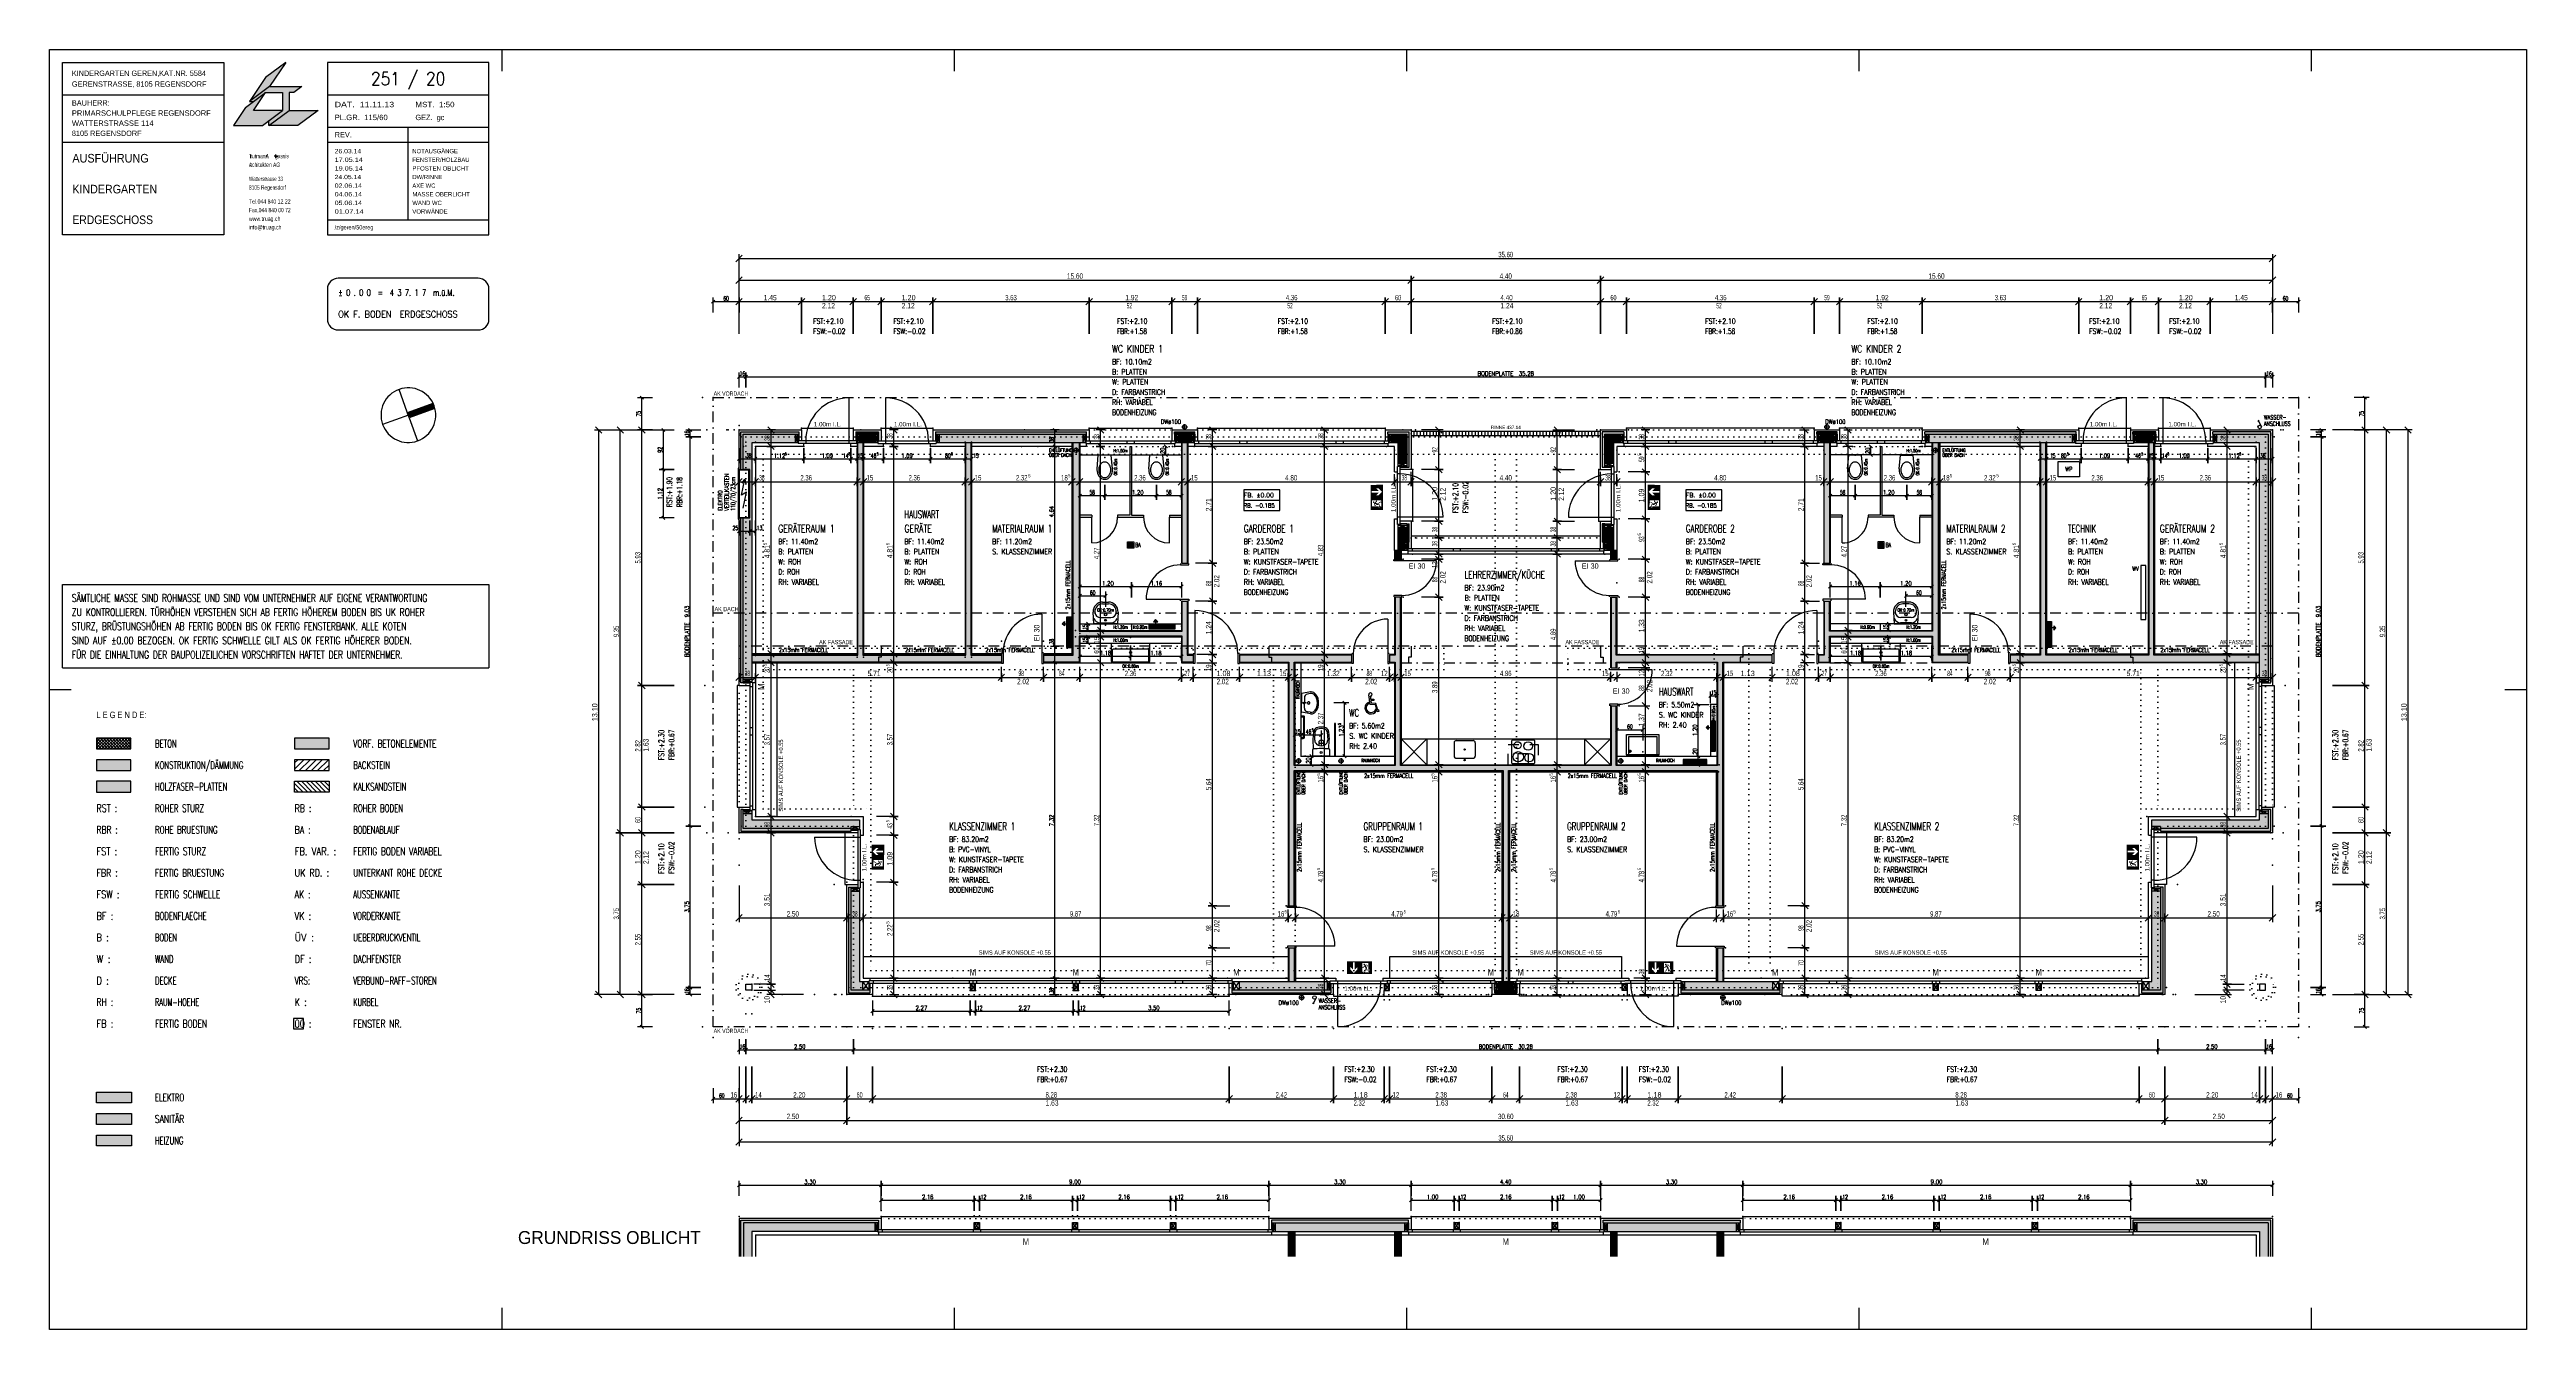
# Model space of a CAD drawing. Header units: millimetres. Extents: x -2875 to 2875, y -1485 to 1485.
import ezdxf
from ezdxf.enums import TextEntityAlignment as Align

# ---------------------------------------------------------------- set-up
doc = ezdxf.new("R2010")
doc.units = ezdxf.units.MM
doc.header["$LTSCALE"] = 50
doc.linetypes.add('DASHDOT', pattern=[1, 0.5, -0.25, 0, -0.25])
doc.linetypes.add('DOT', pattern=[0.25, 0, -0.25])
doc.layers.get('0').update_dxf_attribs({"linetype": 'CONTINUOUS'})
for name, color, linetype in [('L', 7, 'CONTINUOUS'), ('MASSE', 7, 'CONTINUOUS'), ('SCHRAFF', 7, 'CONTINUOUS')]:
    doc.layers.add(name, color=color, linetype=linetype)
doc.styles.add('OUTLINE', font='OUTLINE')
doc.styles.add('ROMAND', font='romand')
doc.styles.add('SIMPLEX', font='simplex')
doc.dimstyles.new('CAD400-DIM0', dxfattribs={"dimscale": 5, "dimtxt": 2, "dimasz": 0, "dimexe": 2, "dimexo": 29.11, "dimgap": 0.09, "dimtad": 1, "dimdec": 4, "dimzin": 0, "dimdsep": 46, "dimtxsty": 'Standard', "dimtsz": 0.799999, "dimcen": 0, "dimdle": 0.2, "dimclrd": 4, "dimclre": 4, "dimclrt": 3, "dimadec": 0, "dimazin": 0, "dimtfac": 1, "dimtdec": 4, "dimtmove": 0, "dimatfit": 3, "dimfxl": 0, "dimtolj": 1, "dimtzin": 0, "dimarcsym": 0})
doc.dimstyles.new('CAD400-DIM1', dxfattribs={"dimscale": 5, "dimtxt": 2, "dimasz": 0, "dimexe": 2, "dimexo": 54.11, "dimgap": 0.09, "dimtad": 1, "dimdec": 4, "dimzin": 0, "dimdsep": 46, "dimtxsty": 'Standard', "dimtsz": 0.799999, "dimcen": 0, "dimdle": 0.2, "dimclrd": 4, "dimclre": 4, "dimclrt": 3, "dimadec": 0, "dimazin": 0, "dimtfac": 1, "dimtdec": 4, "dimtmove": 0, "dimatfit": 3, "dimfxl": 0, "dimtolj": 1, "dimtzin": 0, "dimarcsym": 0})
doc.dimstyles.new('CAD400-DIM10', dxfattribs={"dimscale": 5, "dimtxt": 2.5, "dimasz": 0, "dimexe": 2, "dimexo": 7.477, "dimgap": 0.09, "dimtad": 1, "dimdec": 4, "dimzin": 0, "dimdsep": 46, "dimtxsty": 'Standard', "dimtsz": 0.799999, "dimcen": 0, "dimdle": 0.2, "dimclrd": 4, "dimclre": 4, "dimclrt": 2, "dimadec": 0, "dimazin": 0, "dimtfac": 1, "dimtdec": 4, "dimtmove": 0, "dimatfit": 3, "dimfxl": 0, "dimtolj": 1, "dimtzin": 0, "dimarcsym": 0})
doc.dimstyles.new('CAD400-DIM100', dxfattribs={"dimscale": 5, "dimtxt": 2, "dimasz": 0, "dimexe": 2, "dimexo": 1.849, "dimgap": 0.09, "dimtad": 1, "dimdec": 4, "dimzin": 0, "dimdsep": 46, "dimtxsty": 'Standard', "dimtsz": 0.799999, "dimcen": 0, "dimdle": 0.2, "dimclrd": 4, "dimclre": 4, "dimclrt": 3, "dimadec": 0, "dimazin": 0, "dimtfac": 1, "dimtdec": 4, "dimtmove": 0, "dimatfit": 3, "dimfxl": 0, "dimtolj": 1, "dimtzin": 0, "dimarcsym": 0})
doc.dimstyles.new('CAD400-DIM101', dxfattribs={"dimscale": 5, "dimtxt": 2, "dimasz": 0, "dimexe": 2, "dimexo": 0.849, "dimgap": 0.09, "dimtad": 1, "dimdec": 4, "dimzin": 0, "dimdsep": 46, "dimtxsty": 'Standard', "dimtsz": 0.799999, "dimcen": 0, "dimdle": 0.2, "dimclrd": 4, "dimclre": 4, "dimclrt": 3, "dimadec": 0, "dimazin": 0, "dimtfac": 1, "dimtdec": 4, "dimtmove": 0, "dimatfit": 3, "dimfxl": 0, "dimtolj": 1, "dimtzin": 0, "dimarcsym": 0})
doc.dimstyles.new('CAD400-DIM102', dxfattribs={"dimscale": 5, "dimtxt": 2, "dimasz": 0, "dimexe": 2, "dimexo": 6.649, "dimgap": 0.09, "dimtad": 1, "dimdec": 4, "dimzin": 0, "dimdsep": 46, "dimtxsty": 'Standard', "dimtsz": 0.799999, "dimcen": 0, "dimdle": 0.2, "dimclrd": 4, "dimclre": 4, "dimclrt": 3, "dimadec": 0, "dimazin": 0, "dimtfac": 1, "dimtdec": 4, "dimtmove": 0, "dimatfit": 3, "dimfxl": 0, "dimtolj": 1, "dimtzin": 0, "dimarcsym": 0})
doc.dimstyles.new('CAD400-DIM103', dxfattribs={"dimscale": 5, "dimtxt": 2.5, "dimasz": 0, "dimexe": 2, "dimexo": 15.5, "dimgap": 0.09, "dimtad": 1, "dimdec": 4, "dimzin": 0, "dimdsep": 46, "dimtxsty": 'Standard', "dimtsz": 0.799999, "dimcen": 0, "dimdle": 0.2, "dimclrd": 4, "dimclre": 4, "dimclrt": 2, "dimadec": 0, "dimazin": 0, "dimtfac": 1, "dimtdec": 4, "dimtmove": 0, "dimatfit": 3, "dimfxl": 0, "dimtolj": 1, "dimtzin": 0, "dimarcsym": 0})
doc.dimstyles.new('CAD400-DIM104', dxfattribs={"dimscale": 5, "dimtxt": 2.5, "dimasz": 0, "dimexe": 2, "dimexo": 3.89, "dimgap": 0.09, "dimtad": 1, "dimdec": 4, "dimzin": 0, "dimdsep": 46, "dimtxsty": 'Standard', "dimtsz": 0.799999, "dimcen": 0, "dimdle": 0.2, "dimclrd": 4, "dimclre": 4, "dimclrt": 2, "dimadec": 0, "dimazin": 0, "dimtfac": 1, "dimtdec": 4, "dimtmove": 0, "dimatfit": 3, "dimfxl": 0, "dimtolj": 1, "dimtzin": 0, "dimarcsym": 0})
doc.dimstyles.new('CAD400-DIM105', dxfattribs={"dimscale": 5, "dimtxt": 2.5, "dimasz": 0, "dimexe": 2, "dimexo": 9.89, "dimgap": 0.09, "dimtad": 1, "dimdec": 4, "dimzin": 0, "dimdsep": 46, "dimtxsty": 'Standard', "dimtsz": 0.799999, "dimcen": 0, "dimdle": 0.2, "dimclrd": 4, "dimclre": 4, "dimclrt": 2, "dimadec": 0, "dimazin": 0, "dimtfac": 1, "dimtdec": 4, "dimtmove": 0, "dimatfit": 3, "dimfxl": 0, "dimtolj": 1, "dimtzin": 0, "dimarcsym": 0})
doc.dimstyles.new('CAD400-DIM106', dxfattribs={"dimscale": 5, "dimtxt": 2.5, "dimasz": 0, "dimexe": 2, "dimexo": 9.09, "dimgap": 0.09, "dimtad": 1, "dimdec": 4, "dimzin": 0, "dimdsep": 46, "dimtxsty": 'Standard', "dimtsz": 0.799999, "dimcen": 0, "dimdle": 0.2, "dimclrd": 4, "dimclre": 4, "dimclrt": 2, "dimadec": 0, "dimazin": 0, "dimtfac": 1, "dimtdec": 4, "dimtmove": 0, "dimatfit": 3, "dimfxl": 0, "dimtolj": 1, "dimtzin": 0, "dimarcsym": 0})
doc.dimstyles.new('CAD400-DIM107', dxfattribs={"dimscale": 5, "dimtxt": 2.5, "dimasz": 0, "dimexe": 2, "dimexo": 5.28, "dimgap": 0.09, "dimtad": 1, "dimdec": 4, "dimzin": 0, "dimdsep": 46, "dimtxsty": 'Standard', "dimtsz": 0.799999, "dimcen": 0, "dimdle": 0.2, "dimclrd": 4, "dimclre": 4, "dimclrt": 2, "dimadec": 0, "dimazin": 0, "dimtfac": 1, "dimtdec": 4, "dimtmove": 0, "dimatfit": 3, "dimfxl": 0, "dimtolj": 1, "dimtzin": 0, "dimarcsym": 0})
doc.dimstyles.new('CAD400-DIM108', dxfattribs={"dimscale": 5, "dimtxt": 2.5, "dimasz": 0, "dimexe": 2, "dimexo": 5.29, "dimgap": 0.09, "dimtad": 1, "dimdec": 4, "dimzin": 0, "dimdsep": 46, "dimtxsty": 'Standard', "dimtsz": 0.799999, "dimcen": 0, "dimdle": 0.2, "dimclrd": 4, "dimclre": 4, "dimclrt": 2, "dimadec": 0, "dimazin": 0, "dimtfac": 1, "dimtdec": 4, "dimtmove": 0, "dimatfit": 3, "dimfxl": 0, "dimtolj": 1, "dimtzin": 0, "dimarcsym": 0})
doc.dimstyles.new('CAD400-DIM109', dxfattribs={"dimscale": 5, "dimtxt": 2, "dimasz": 0, "dimexe": 2, "dimexo": 1.3, "dimgap": 0.09, "dimtad": 1, "dimdec": 4, "dimzin": 0, "dimdsep": 46, "dimtxsty": 'Standard', "dimtsz": 0.799999, "dimcen": 0, "dimdle": 0.2, "dimclrd": 4, "dimclre": 4, "dimclrt": 3, "dimadec": 0, "dimazin": 0, "dimtfac": 1, "dimtdec": 4, "dimtmove": 0, "dimatfit": 3, "dimfxl": 0, "dimtolj": 1, "dimtzin": 0, "dimarcsym": 0})
doc.dimstyles.new('CAD400-DIM11', dxfattribs={"dimscale": 5, "dimtxt": 2.5, "dimasz": 0, "dimexe": 2, "dimexo": 10.089, "dimgap": 0.09, "dimtad": 1, "dimdec": 4, "dimzin": 0, "dimdsep": 46, "dimtxsty": 'Standard', "dimtsz": 0.799999, "dimcen": 0, "dimdle": 0.2, "dimclrd": 4, "dimclre": 4, "dimclrt": 2, "dimadec": 0, "dimazin": 0, "dimtfac": 1, "dimtdec": 4, "dimtmove": 0, "dimatfit": 3, "dimfxl": 0, "dimtolj": 1, "dimtzin": 0, "dimarcsym": 0})
doc.dimstyles.new('CAD400-DIM110', dxfattribs={"dimscale": 5, "dimtxt": 2, "dimasz": 0, "dimexe": 2, "dimexo": 2.331, "dimgap": 0.09, "dimtad": 1, "dimdec": 4, "dimzin": 0, "dimdsep": 46, "dimtxsty": 'Standard', "dimtsz": 0.799999, "dimcen": 0, "dimdle": 0.2, "dimclrd": 4, "dimclre": 4, "dimclrt": 3, "dimadec": 0, "dimazin": 0, "dimtfac": 1, "dimtdec": 4, "dimtmove": 0, "dimatfit": 3, "dimfxl": 0, "dimtolj": 1, "dimtzin": 0, "dimarcsym": 0})
doc.dimstyles.new('CAD400-DIM111', dxfattribs={"dimscale": 5, "dimtxt": 2.5, "dimasz": 0, "dimexe": 2, "dimexo": 103.386, "dimgap": 0.09, "dimtad": 1, "dimdec": 4, "dimzin": 0, "dimdsep": 46, "dimtxsty": 'Standard', "dimtsz": 0.799999, "dimcen": 0, "dimdle": 0.2, "dimclrd": 4, "dimclre": 4, "dimclrt": 2, "dimadec": 0, "dimazin": 0, "dimtfac": 1, "dimtdec": 4, "dimtmove": 0, "dimatfit": 3, "dimfxl": 0, "dimtolj": 1, "dimtzin": 0, "dimarcsym": 0})
doc.dimstyles.new('CAD400-DIM112', dxfattribs={"dimscale": 5, "dimtxt": 2.5, "dimasz": 0, "dimexe": 2, "dimexo": 35.3, "dimgap": 0.09, "dimtad": 1, "dimdec": 4, "dimzin": 0, "dimdsep": 46, "dimtxsty": 'Standard', "dimtsz": 0.799999, "dimcen": 0, "dimdle": 0.2, "dimclrd": 4, "dimclre": 4, "dimclrt": 2, "dimadec": 0, "dimazin": 0, "dimtfac": 1, "dimtdec": 4, "dimtmove": 0, "dimatfit": 3, "dimfxl": 0, "dimtolj": 1, "dimtzin": 0, "dimarcsym": 0})
doc.dimstyles.new('CAD400-DIM113', dxfattribs={"dimscale": 5, "dimtxt": 2.5, "dimasz": 0, "dimexe": 2, "dimexo": 9.69, "dimgap": 0.09, "dimtad": 1, "dimdec": 4, "dimzin": 0, "dimdsep": 46, "dimtxsty": 'Standard', "dimtsz": 0.799999, "dimcen": 0, "dimdle": 0.2, "dimclrd": 4, "dimclre": 4, "dimclrt": 2, "dimadec": 0, "dimazin": 0, "dimtfac": 1, "dimtdec": 4, "dimtmove": 0, "dimatfit": 3, "dimfxl": 0, "dimtolj": 1, "dimtzin": 0, "dimarcsym": 0})
doc.dimstyles.new('CAD400-DIM114', dxfattribs={"dimscale": 5, "dimtxt": 2.5, "dimasz": 0, "dimexe": 2, "dimexo": 22.176, "dimgap": 0.09, "dimtad": 1, "dimdec": 4, "dimzin": 0, "dimdsep": 46, "dimtxsty": 'Standard', "dimtsz": 0.799999, "dimcen": 0, "dimdle": 0.2, "dimclrd": 4, "dimclre": 4, "dimclrt": 2, "dimadec": 0, "dimazin": 0, "dimtfac": 1, "dimtdec": 4, "dimtmove": 0, "dimatfit": 3, "dimfxl": 0, "dimtolj": 1, "dimtzin": 0, "dimarcsym": 0})
doc.dimstyles.new('CAD400-DIM115', dxfattribs={"dimscale": 5, "dimtxt": 2.5, "dimasz": 0, "dimexe": 2, "dimexo": 33.963, "dimgap": 0.09, "dimtad": 1, "dimdec": 4, "dimzin": 0, "dimdsep": 46, "dimtxsty": 'Standard', "dimtsz": 0.799999, "dimcen": 0, "dimdle": 0.2, "dimclrd": 4, "dimclre": 4, "dimclrt": 2, "dimadec": 0, "dimazin": 0, "dimtfac": 1, "dimtdec": 4, "dimtmove": 0, "dimatfit": 3, "dimfxl": 0, "dimtolj": 1, "dimtzin": 0, "dimarcsym": 0})
doc.dimstyles.new('CAD400-DIM116', dxfattribs={"dimscale": 5, "dimtxt": 2.5, "dimasz": 0, "dimexe": 2, "dimexo": 20.426, "dimgap": 0.09, "dimtad": 1, "dimdec": 4, "dimzin": 0, "dimdsep": 46, "dimtxsty": 'Standard', "dimtsz": 0.799999, "dimcen": 0, "dimdle": 0.2, "dimclrd": 4, "dimclre": 4, "dimclrt": 2, "dimadec": 0, "dimazin": 0, "dimtfac": 1, "dimtdec": 4, "dimtmove": 0, "dimatfit": 3, "dimfxl": 0, "dimtolj": 1, "dimtzin": 0, "dimarcsym": 0})
doc.dimstyles.new('CAD400-DIM117', dxfattribs={"dimscale": 5, "dimtxt": 2.5, "dimasz": 0, "dimexe": 2, "dimexo": 29.068, "dimgap": 0.09, "dimtad": 1, "dimdec": 4, "dimzin": 0, "dimdsep": 46, "dimtxsty": 'Standard', "dimtsz": 0.799999, "dimcen": 0, "dimdle": 0.2, "dimclrd": 4, "dimclre": 4, "dimclrt": 2, "dimadec": 0, "dimazin": 0, "dimtfac": 1, "dimtdec": 4, "dimtmove": 0, "dimatfit": 3, "dimfxl": 0, "dimtolj": 1, "dimtzin": 0, "dimarcsym": 0})
doc.dimstyles.new('CAD400-DIM118', dxfattribs={"dimscale": 5, "dimtxt": 2.5, "dimasz": 0, "dimexe": 2, "dimexo": 29.11, "dimgap": 0.09, "dimtad": 0, "dimdec": 4, "dimzin": 0, "dimdsep": 46, "dimtxsty": 'Standard', "dimtsz": 0.799999, "dimcen": 0, "dimdle": 0.2, "dimclrd": 4, "dimclre": 4, "dimclrt": 2, "dimadec": 0, "dimazin": 0, "dimtfac": 1, "dimtdec": 4, "dimtix": 1, "dimtmove": 0, "dimatfit": 3, "dimfxl": 0, "dimtolj": 1, "dimtzin": 0, "dimarcsym": 0})
doc.dimstyles.new('CAD400-DIM119', dxfattribs={"dimscale": 5, "dimtxt": 2.5, "dimasz": 0, "dimexe": 2, "dimexo": 21.6, "dimgap": 0.09, "dimtad": 1, "dimdec": 4, "dimzin": 0, "dimdsep": 46, "dimtxsty": 'Standard', "dimtsz": 0.799999, "dimcen": 0, "dimdle": 0.2, "dimclrd": 4, "dimclre": 4, "dimclrt": 2, "dimadec": 0, "dimazin": 0, "dimtfac": 1, "dimtdec": 4, "dimtmove": 0, "dimatfit": 3, "dimfxl": 0, "dimtolj": 1, "dimtzin": 0, "dimarcsym": 0})
doc.dimstyles.new('CAD400-DIM12', dxfattribs={"dimscale": 5, "dimtxt": 2.5, "dimasz": 0, "dimexe": 2, "dimexo": 13.425, "dimgap": 0.09, "dimtad": 0, "dimdec": 4, "dimzin": 0, "dimdsep": 46, "dimtxsty": 'Standard', "dimtsz": 0.799999, "dimcen": 0, "dimdle": 0.2, "dimclrd": 4, "dimclre": 4, "dimclrt": 2, "dimadec": 0, "dimazin": 0, "dimtfac": 1, "dimtdec": 4, "dimtix": 1, "dimtmove": 0, "dimatfit": 3, "dimfxl": 0, "dimtolj": 1, "dimtzin": 0, "dimarcsym": 0})
doc.dimstyles.new('CAD400-DIM120', dxfattribs={"dimscale": 5, "dimtxt": 2.5, "dimasz": 0, "dimexe": 2, "dimexo": 4.445, "dimgap": 0.09, "dimtad": 1, "dimdec": 4, "dimzin": 0, "dimdsep": 46, "dimtxsty": 'Standard', "dimtsz": 0.799999, "dimcen": 0, "dimdle": 0.2, "dimclrd": 4, "dimclre": 4, "dimclrt": 2, "dimadec": 0, "dimazin": 0, "dimtfac": 1, "dimtdec": 4, "dimtmove": 0, "dimatfit": 3, "dimfxl": 0, "dimtolj": 1, "dimtzin": 0, "dimarcsym": 0})
doc.dimstyles.new('CAD400-DIM121', dxfattribs={"dimscale": 5, "dimtxt": 2.5, "dimasz": 0, "dimexe": 2, "dimexo": 6.49, "dimgap": 0.09, "dimtad": 0, "dimdec": 4, "dimzin": 0, "dimdsep": 46, "dimtxsty": 'Standard', "dimtsz": 0.799999, "dimcen": 0, "dimdle": 0.2, "dimclrd": 4, "dimclre": 4, "dimclrt": 2, "dimadec": 0, "dimazin": 0, "dimtfac": 1, "dimtdec": 4, "dimtix": 1, "dimtmove": 0, "dimatfit": 3, "dimfxl": 0, "dimtolj": 1, "dimtzin": 0, "dimarcsym": 0})
doc.dimstyles.new('CAD400-DIM122', dxfattribs={"dimscale": 5, "dimtxt": 2.5, "dimasz": 0, "dimexe": 2, "dimexo": 8.032, "dimgap": 0.09, "dimtad": 1, "dimdec": 4, "dimzin": 0, "dimdsep": 46, "dimtxsty": 'Standard', "dimtsz": 0.799999, "dimcen": 0, "dimdle": 0.2, "dimclrd": 4, "dimclre": 4, "dimclrt": 2, "dimadec": 0, "dimazin": 0, "dimtfac": 1, "dimtdec": 4, "dimtmove": 0, "dimatfit": 3, "dimfxl": 0, "dimtolj": 1, "dimtzin": 0, "dimarcsym": 0})
doc.dimstyles.new('CAD400-DIM123', dxfattribs={"dimscale": 5, "dimtxt": 2.5, "dimasz": 0, "dimexe": 2, "dimexo": 5.874, "dimgap": 0.09, "dimtad": 1, "dimdec": 4, "dimzin": 0, "dimdsep": 46, "dimtxsty": 'Standard', "dimtsz": 0.799999, "dimcen": 0, "dimdle": 0.2, "dimclrd": 4, "dimclre": 4, "dimclrt": 2, "dimadec": 0, "dimazin": 0, "dimtfac": 1, "dimtdec": 4, "dimtmove": 0, "dimatfit": 3, "dimfxl": 0, "dimtolj": 1, "dimtzin": 0, "dimarcsym": 0})
doc.dimstyles.new('CAD400-DIM124', dxfattribs={"dimscale": 5, "dimtxt": 2.5, "dimasz": 0, "dimexe": 2, "dimexo": 34.775, "dimgap": 0.09, "dimtad": 1, "dimdec": 4, "dimzin": 0, "dimdsep": 46, "dimtxsty": 'Standard', "dimtsz": 0.799999, "dimcen": 0, "dimdle": 0.2, "dimclrd": 4, "dimclre": 4, "dimclrt": 2, "dimadec": 0, "dimazin": 0, "dimtfac": 1, "dimtdec": 4, "dimtmove": 0, "dimatfit": 3, "dimfxl": 0, "dimtolj": 1, "dimtzin": 0, "dimarcsym": 0})
doc.dimstyles.new('CAD400-DIM125', dxfattribs={"dimscale": 5, "dimtxt": 2.5, "dimasz": 0, "dimexe": 2, "dimexo": 23.683, "dimgap": 0.09, "dimtad": 1, "dimdec": 4, "dimzin": 0, "dimdsep": 46, "dimtxsty": 'Standard', "dimtsz": 0.799999, "dimcen": 0, "dimdle": 0.2, "dimclrd": 4, "dimclre": 4, "dimclrt": 2, "dimadec": 0, "dimazin": 0, "dimtfac": 1, "dimtdec": 4, "dimtmove": 0, "dimatfit": 3, "dimfxl": 0, "dimtolj": 1, "dimtzin": 0, "dimarcsym": 0})
doc.dimstyles.new('CAD400-DIM126', dxfattribs={"dimscale": 5, "dimtxt": 2.5, "dimasz": 0, "dimexe": 2, "dimexo": 31.89, "dimgap": 0.09, "dimtad": 0, "dimdec": 4, "dimzin": 0, "dimdsep": 46, "dimtxsty": 'Standard', "dimtsz": 0.799999, "dimcen": 0, "dimdle": 0.2, "dimclrd": 4, "dimclre": 4, "dimclrt": 2, "dimadec": 0, "dimazin": 0, "dimtfac": 1, "dimtdec": 4, "dimtix": 1, "dimtmove": 0, "dimatfit": 3, "dimfxl": 0, "dimtolj": 1, "dimtzin": 0, "dimarcsym": 0})
doc.dimstyles.new('CAD400-DIM127', dxfattribs={"dimscale": 5, "dimtxt": 2.5, "dimasz": 0, "dimexe": 2, "dimexo": 24.3, "dimgap": 0.09, "dimtad": 1, "dimdec": 4, "dimzin": 0, "dimdsep": 46, "dimtxsty": 'Standard', "dimtsz": 0.799999, "dimcen": 0, "dimdle": 0.2, "dimclrd": 4, "dimclre": 4, "dimclrt": 2, "dimadec": 0, "dimazin": 0, "dimtfac": 1, "dimtdec": 4, "dimtmove": 0, "dimatfit": 3, "dimfxl": 0, "dimtolj": 1, "dimtzin": 0, "dimarcsym": 0})
doc.dimstyles.new('CAD400-DIM128', dxfattribs={"dimscale": 5, "dimtxt": 2.5, "dimasz": 0, "dimexe": 2, "dimexo": 5.755, "dimgap": 0.09, "dimtad": 1, "dimdec": 4, "dimzin": 0, "dimdsep": 46, "dimtxsty": 'Standard', "dimtsz": 0.799999, "dimcen": 0, "dimdle": 0.2, "dimclrd": 4, "dimclre": 4, "dimclrt": 2, "dimadec": 0, "dimazin": 0, "dimtfac": 1, "dimtdec": 4, "dimtmove": 0, "dimatfit": 3, "dimfxl": 0, "dimtolj": 1, "dimtzin": 0, "dimarcsym": 0})
doc.dimstyles.new('CAD400-DIM129', dxfattribs={"dimscale": 5, "dimtxt": 2.5, "dimasz": 0, "dimexe": 2, "dimexo": 3.155, "dimgap": 0.09, "dimtad": 1, "dimdec": 4, "dimzin": 0, "dimdsep": 46, "dimtxsty": 'Standard', "dimtsz": 0.799999, "dimcen": 0, "dimdle": 0.2, "dimclrd": 4, "dimclre": 4, "dimclrt": 2, "dimadec": 0, "dimazin": 0, "dimtfac": 1, "dimtdec": 4, "dimtmove": 0, "dimatfit": 3, "dimfxl": 0, "dimtolj": 1, "dimtzin": 0, "dimarcsym": 0})
doc.dimstyles.new('CAD400-DIM13', dxfattribs={"dimscale": 5, "dimtxt": 2.5, "dimasz": 0, "dimexe": 2, "dimexo": 11.589, "dimgap": 0.09, "dimtad": 1, "dimdec": 4, "dimzin": 0, "dimdsep": 46, "dimtxsty": 'Standard', "dimtsz": 0.799999, "dimcen": 0, "dimdle": 0.2, "dimclrd": 4, "dimclre": 4, "dimclrt": 2, "dimadec": 0, "dimazin": 0, "dimtfac": 1, "dimtdec": 4, "dimtmove": 0, "dimatfit": 3, "dimfxl": 0, "dimtolj": 1, "dimtzin": 0, "dimarcsym": 0})
doc.dimstyles.new('CAD400-DIM130', dxfattribs={"dimscale": 5, "dimtxt": 2.5, "dimasz": 0, "dimexe": 2, "dimexo": 4.355, "dimgap": 0.09, "dimtad": 0, "dimdec": 4, "dimzin": 0, "dimdsep": 46, "dimtxsty": 'Standard', "dimtsz": 0.799999, "dimcen": 0, "dimdle": 0.2, "dimclrd": 4, "dimclre": 4, "dimclrt": 2, "dimadec": 0, "dimazin": 0, "dimtfac": 1, "dimtdec": 4, "dimtix": 1, "dimtmove": 0, "dimatfit": 3, "dimfxl": 0, "dimtolj": 1, "dimtzin": 0, "dimarcsym": 0})
doc.dimstyles.new('CAD400-DIM131', dxfattribs={"dimscale": 5, "dimtxt": 2.5, "dimasz": 0, "dimexe": 2, "dimexo": 13.417, "dimgap": 0.09, "dimtad": 1, "dimdec": 4, "dimzin": 0, "dimdsep": 46, "dimtxsty": 'Standard', "dimtsz": 0.799999, "dimcen": 0, "dimdle": 0.2, "dimclrd": 4, "dimclre": 4, "dimclrt": 2, "dimadec": 0, "dimazin": 0, "dimtfac": 1, "dimtdec": 4, "dimtmove": 0, "dimatfit": 3, "dimfxl": 0, "dimtolj": 1, "dimtzin": 0, "dimarcsym": 0})
doc.dimstyles.new('CAD400-DIM132', dxfattribs={"dimscale": 5, "dimtxt": 2.5, "dimasz": 0, "dimexe": 2, "dimexo": 19.425, "dimgap": 0.09, "dimtad": 1, "dimdec": 4, "dimzin": 0, "dimdsep": 46, "dimtxsty": 'Standard', "dimtsz": 0.799999, "dimcen": 0, "dimdle": 0.2, "dimclrd": 4, "dimclre": 4, "dimclrt": 2, "dimadec": 0, "dimazin": 0, "dimtfac": 1, "dimtdec": 4, "dimtmove": 0, "dimatfit": 3, "dimfxl": 0, "dimtolj": 1, "dimtzin": 0, "dimarcsym": 0})
doc.dimstyles.new('CAD400-DIM133', dxfattribs={"dimscale": 5, "dimtxt": 2.5, "dimasz": 0, "dimexe": 2, "dimexo": 37.39, "dimgap": 0.09, "dimtad": 1, "dimdec": 4, "dimzin": 0, "dimdsep": 46, "dimtxsty": 'Standard', "dimtsz": 0.799999, "dimcen": 0, "dimdle": 0.2, "dimclrd": 4, "dimclre": 4, "dimclrt": 2, "dimadec": 0, "dimazin": 0, "dimtfac": 1, "dimtdec": 4, "dimtmove": 0, "dimatfit": 3, "dimfxl": 0, "dimtolj": 1, "dimtzin": 0, "dimarcsym": 0})
doc.dimstyles.new('CAD400-DIM134', dxfattribs={"dimscale": 5, "dimtxt": 2.5, "dimasz": 0, "dimexe": 2, "dimexo": 20.045, "dimgap": 0.09, "dimtad": 1, "dimdec": 4, "dimzin": 0, "dimdsep": 46, "dimtxsty": 'Standard', "dimtsz": 0.799999, "dimcen": 0, "dimdle": 0.2, "dimclrd": 4, "dimclre": 4, "dimclrt": 2, "dimadec": 0, "dimazin": 0, "dimtfac": 1, "dimtdec": 4, "dimtmove": 0, "dimatfit": 3, "dimfxl": 0, "dimtolj": 1, "dimtzin": 0, "dimarcsym": 0})
doc.dimstyles.new('CAD400-DIM135', dxfattribs={"dimscale": 5, "dimtxt": 2.5, "dimasz": 0, "dimexe": 2, "dimexo": 6.29, "dimgap": 0.09, "dimtad": 1, "dimdec": 4, "dimzin": 0, "dimdsep": 46, "dimtxsty": 'Standard', "dimtsz": 0.799999, "dimcen": 0, "dimdle": 0.2, "dimclrd": 4, "dimclre": 4, "dimclrt": 2, "dimadec": 0, "dimazin": 0, "dimtfac": 1, "dimtdec": 4, "dimtmove": 0, "dimatfit": 3, "dimfxl": 0, "dimtolj": 1, "dimtzin": 0, "dimarcsym": 0})
doc.dimstyles.new('CAD400-DIM136', dxfattribs={"dimscale": 5, "dimtxt": 2.5, "dimasz": 0, "dimexe": 2, "dimexo": 21.1, "dimgap": 0.09, "dimtad": 1, "dimdec": 4, "dimzin": 0, "dimdsep": 46, "dimtxsty": 'Standard', "dimtsz": 0.799999, "dimcen": 0, "dimdle": 0.2, "dimclrd": 4, "dimclre": 4, "dimclrt": 2, "dimadec": 0, "dimazin": 0, "dimtfac": 1, "dimtdec": 4, "dimtmove": 0, "dimatfit": 3, "dimfxl": 0, "dimtolj": 1, "dimtzin": 0, "dimarcsym": 0})
doc.dimstyles.new('CAD400-DIM137', dxfattribs={"dimscale": 5, "dimtxt": 2.5, "dimasz": 0, "dimexe": 2, "dimexo": 29.71, "dimgap": 0.09, "dimtad": 1, "dimdec": 4, "dimzin": 0, "dimdsep": 46, "dimtxsty": 'Standard', "dimtsz": 0.799999, "dimcen": 0, "dimdle": 0.2, "dimclrd": 4, "dimclre": 4, "dimclrt": 2, "dimadec": 0, "dimazin": 0, "dimtfac": 1, "dimtdec": 4, "dimtmove": 0, "dimatfit": 3, "dimfxl": 0, "dimtolj": 1, "dimtzin": 0, "dimarcsym": 0})
doc.dimstyles.new('CAD400-DIM138', dxfattribs={"dimscale": 5, "dimtxt": 2.5, "dimasz": 0, "dimexe": 2, "dimexo": 59.992, "dimgap": 0.09, "dimtad": 1, "dimdec": 4, "dimzin": 0, "dimdsep": 46, "dimtxsty": 'Standard', "dimtsz": 0.799999, "dimcen": 0, "dimdle": 0.2, "dimclrd": 4, "dimclre": 4, "dimclrt": 2, "dimadec": 0, "dimazin": 0, "dimtfac": 1, "dimtdec": 4, "dimtmove": 0, "dimatfit": 3, "dimfxl": 0, "dimtolj": 1, "dimtzin": 0, "dimarcsym": 0})
doc.dimstyles.new('CAD400-DIM139', dxfattribs={"dimscale": 5, "dimtxt": 2.5, "dimasz": 0, "dimexe": 2, "dimexo": 31.441, "dimgap": 0.09, "dimtad": 1, "dimdec": 4, "dimzin": 0, "dimdsep": 46, "dimtxsty": 'Standard', "dimtsz": 0.799999, "dimcen": 0, "dimdle": 0.2, "dimclrd": 4, "dimclre": 4, "dimclrt": 2, "dimadec": 0, "dimazin": 0, "dimtfac": 1, "dimtdec": 4, "dimtmove": 0, "dimatfit": 3, "dimfxl": 0, "dimtolj": 1, "dimtzin": 0, "dimarcsym": 0})
doc.dimstyles.new('CAD400-DIM14', dxfattribs={"dimscale": 5, "dimtxt": 2.5, "dimasz": 0, "dimexe": 2, "dimexo": 9.753, "dimgap": 0.09, "dimtad": 1, "dimdec": 4, "dimzin": 0, "dimdsep": 46, "dimtxsty": 'Standard', "dimtsz": 0.799999, "dimcen": 0, "dimdle": 0.2, "dimclrd": 4, "dimclre": 4, "dimclrt": 2, "dimadec": 0, "dimazin": 0, "dimtfac": 1, "dimtdec": 4, "dimtmove": 0, "dimatfit": 3, "dimfxl": 0, "dimtolj": 1, "dimtzin": 0, "dimarcsym": 0})
doc.dimstyles.new('CAD400-DIM140', dxfattribs={"dimscale": 5, "dimtxt": 2.5, "dimasz": 0, "dimexe": 2, "dimexo": 6.9, "dimgap": 0.09, "dimtad": 1, "dimdec": 4, "dimzin": 0, "dimdsep": 46, "dimtxsty": 'Standard', "dimtsz": 0.799999, "dimcen": 0, "dimdle": 0.2, "dimclrd": 4, "dimclre": 4, "dimclrt": 2, "dimadec": 0, "dimazin": 0, "dimtfac": 1, "dimtdec": 4, "dimtmove": 0, "dimatfit": 3, "dimfxl": 0, "dimtolj": 1, "dimtzin": 0, "dimarcsym": 0})
doc.dimstyles.new('CAD400-DIM141', dxfattribs={"dimscale": 5, "dimtxt": 2.5, "dimasz": 0, "dimexe": 2, "dimexo": 27.259, "dimgap": 0.09, "dimtad": 1, "dimdec": 4, "dimzin": 0, "dimdsep": 46, "dimtxsty": 'Standard', "dimtsz": 0.799999, "dimcen": 0, "dimdle": 0.2, "dimclrd": 4, "dimclre": 4, "dimclrt": 2, "dimadec": 0, "dimazin": 0, "dimtfac": 1, "dimtdec": 4, "dimtmove": 0, "dimatfit": 3, "dimfxl": 0, "dimtolj": 1, "dimtzin": 0, "dimarcsym": 0})
doc.dimstyles.new('CAD400-DIM142', dxfattribs={"dimscale": 5, "dimtxt": 2.5, "dimasz": 0, "dimexe": 2, "dimexo": 44.108, "dimgap": 0.09, "dimtad": 1, "dimdec": 4, "dimzin": 0, "dimdsep": 46, "dimtxsty": 'Standard', "dimtsz": 0.799999, "dimcen": 0, "dimdle": 0.2, "dimclrd": 4, "dimclre": 4, "dimclrt": 2, "dimadec": 0, "dimazin": 0, "dimtfac": 1, "dimtdec": 4, "dimtmove": 0, "dimatfit": 3, "dimfxl": 0, "dimtolj": 1, "dimtzin": 0, "dimarcsym": 0})
doc.dimstyles.new('CAD400-DIM143', dxfattribs={"dimscale": 5, "dimtxt": 2.5, "dimasz": 0, "dimexe": 2, "dimexo": 9.333, "dimgap": 0.09, "dimtad": 1, "dimdec": 4, "dimzin": 0, "dimdsep": 46, "dimtxsty": 'Standard', "dimtsz": 0.799999, "dimcen": 0, "dimdle": 0.2, "dimclrd": 4, "dimclre": 4, "dimclrt": 2, "dimadec": 0, "dimazin": 0, "dimtfac": 1, "dimtdec": 4, "dimtmove": 0, "dimatfit": 3, "dimfxl": 0, "dimtolj": 1, "dimtzin": 0, "dimarcsym": 0})
doc.dimstyles.new('CAD400-DIM144', dxfattribs={"dimscale": 5, "dimtxt": 2.5, "dimasz": 0, "dimexe": 2, "dimexo": 15.333, "dimgap": 0.09, "dimtad": 1, "dimdec": 4, "dimzin": 0, "dimdsep": 46, "dimtxsty": 'Standard', "dimtsz": 0.799999, "dimcen": 0, "dimdle": 0.2, "dimclrd": 4, "dimclre": 4, "dimclrt": 2, "dimadec": 0, "dimazin": 0, "dimtfac": 1, "dimtdec": 4, "dimtmove": 0, "dimatfit": 3, "dimfxl": 0, "dimtolj": 1, "dimtzin": 0, "dimarcsym": 0})
doc.dimstyles.new('CAD400-DIM145', dxfattribs={"dimscale": 5, "dimtxt": 2.5, "dimasz": 0, "dimexe": 2, "dimexo": 28.8, "dimgap": 0.09, "dimtad": 1, "dimdec": 4, "dimzin": 0, "dimdsep": 46, "dimtxsty": 'Standard', "dimtsz": 0.799999, "dimcen": 0, "dimdle": 0.2, "dimclrd": 4, "dimclre": 4, "dimclrt": 2, "dimadec": 0, "dimazin": 0, "dimtfac": 1, "dimtdec": 4, "dimtmove": 0, "dimatfit": 3, "dimfxl": 0, "dimtolj": 1, "dimtzin": 0, "dimarcsym": 0})
doc.dimstyles.new('CAD400-DIM146', dxfattribs={"dimscale": 5, "dimtxt": 2.5, "dimasz": 0, "dimexe": 2, "dimexo": 38.378, "dimgap": 0.09, "dimtad": 1, "dimdec": 4, "dimzin": 0, "dimdsep": 46, "dimtxsty": 'Standard', "dimtsz": 0.799999, "dimcen": 0, "dimdle": 0.2, "dimclrd": 4, "dimclre": 4, "dimclrt": 2, "dimadec": 0, "dimazin": 0, "dimtfac": 1, "dimtdec": 4, "dimtmove": 0, "dimatfit": 3, "dimfxl": 0, "dimtolj": 1, "dimtzin": 0, "dimarcsym": 0})
doc.dimstyles.new('CAD400-DIM147', dxfattribs={"dimscale": 5, "dimtxt": 2.5, "dimasz": 0, "dimexe": 2, "dimexo": 36.59, "dimgap": 0.09, "dimtad": 1, "dimdec": 4, "dimzin": 0, "dimdsep": 46, "dimtxsty": 'Standard', "dimtsz": 0.799999, "dimcen": 0, "dimdle": 0.2, "dimclrd": 4, "dimclre": 4, "dimclrt": 2, "dimadec": 0, "dimazin": 0, "dimtfac": 1, "dimtdec": 4, "dimtmove": 0, "dimatfit": 3, "dimfxl": 0, "dimtolj": 1, "dimtzin": 0, "dimarcsym": 0})
doc.dimstyles.new('CAD400-DIM148', dxfattribs={"dimscale": 5, "dimtxt": 2.5, "dimasz": 0, "dimexe": 2, "dimexo": 23.212, "dimgap": 0.09, "dimtad": 1, "dimdec": 4, "dimzin": 0, "dimdsep": 46, "dimtxsty": 'Standard', "dimtsz": 0.799999, "dimcen": 0, "dimdle": 0.2, "dimclrd": 4, "dimclre": 4, "dimclrt": 2, "dimadec": 0, "dimazin": 0, "dimtfac": 1, "dimtdec": 4, "dimtmove": 0, "dimatfit": 3, "dimfxl": 0, "dimtolj": 1, "dimtzin": 0, "dimarcsym": 0})
doc.dimstyles.new('CAD400-DIM149', dxfattribs={"dimscale": 5, "dimtxt": 2.5, "dimasz": 0, "dimexe": 2, "dimexo": 14.533, "dimgap": 0.09, "dimtad": 1, "dimdec": 4, "dimzin": 0, "dimdsep": 46, "dimtxsty": 'Standard', "dimtsz": 0.799999, "dimcen": 0, "dimdle": 0.2, "dimclrd": 4, "dimclre": 4, "dimclrt": 2, "dimadec": 0, "dimazin": 0, "dimtfac": 1, "dimtdec": 4, "dimtmove": 0, "dimatfit": 3, "dimfxl": 0, "dimtolj": 1, "dimtzin": 0, "dimarcsym": 0})
doc.dimstyles.new('CAD400-DIM15', dxfattribs={"dimscale": 5, "dimtxt": 2.5, "dimasz": 0, "dimexe": 2, "dimexo": 9.589, "dimgap": 0.09, "dimtad": 1, "dimdec": 4, "dimzin": 0, "dimdsep": 46, "dimtxsty": 'Standard', "dimtsz": 0.799999, "dimcen": 0, "dimdle": 0.2, "dimclrd": 4, "dimclre": 4, "dimclrt": 2, "dimadec": 0, "dimazin": 0, "dimtfac": 1, "dimtdec": 4, "dimtmove": 0, "dimatfit": 3, "dimfxl": 0, "dimtolj": 1, "dimtzin": 0, "dimarcsym": 0})
doc.dimstyles.new('CAD400-DIM150', dxfattribs={"dimscale": 5, "dimtxt": 2.5, "dimasz": 0, "dimexe": 2, "dimexo": 25.77, "dimgap": 0.09, "dimtad": 1, "dimdec": 4, "dimzin": 0, "dimdsep": 46, "dimtxsty": 'Standard', "dimtsz": 0.799999, "dimcen": 0, "dimdle": 0.2, "dimclrd": 4, "dimclre": 4, "dimclrt": 2, "dimadec": 0, "dimazin": 0, "dimtfac": 1, "dimtdec": 4, "dimtmove": 0, "dimatfit": 3, "dimfxl": 0, "dimtolj": 1, "dimtzin": 0, "dimarcsym": 0})
doc.dimstyles.new('CAD400-DIM151', dxfattribs={"dimscale": 5, "dimtxt": 2.5, "dimasz": 0, "dimexe": 2, "dimexo": 20.83, "dimgap": 0.09, "dimtad": 1, "dimdec": 4, "dimzin": 0, "dimdsep": 46, "dimtxsty": 'Standard', "dimtsz": 0.799999, "dimcen": 0, "dimdle": 0.2, "dimclrd": 4, "dimclre": 4, "dimclrt": 2, "dimadec": 0, "dimazin": 0, "dimtfac": 1, "dimtdec": 4, "dimtmove": 0, "dimatfit": 3, "dimfxl": 0, "dimtolj": 1, "dimtzin": 0, "dimarcsym": 0})
doc.dimstyles.new('CAD400-DIM152', dxfattribs={"dimscale": 5, "dimtxt": 2.5, "dimasz": 0, "dimexe": 2, "dimexo": 23.4, "dimgap": 0.09, "dimtad": 1, "dimdec": 4, "dimzin": 0, "dimdsep": 46, "dimtxsty": 'Standard', "dimtsz": 0.799999, "dimcen": 0, "dimdle": 0.2, "dimclrd": 4, "dimclre": 4, "dimclrt": 2, "dimadec": 0, "dimazin": 0, "dimtfac": 1, "dimtdec": 4, "dimtmove": 0, "dimatfit": 3, "dimfxl": 0, "dimtolj": 1, "dimtzin": 0, "dimarcsym": 0})
doc.dimstyles.new('CAD400-DIM153', dxfattribs={"dimscale": 5, "dimtxt": 2.5, "dimasz": 0, "dimexe": 2, "dimexo": 21.37, "dimgap": 0.09, "dimtad": 1, "dimdec": 4, "dimzin": 0, "dimdsep": 46, "dimtxsty": 'Standard', "dimtsz": 0.799999, "dimcen": 0, "dimdle": 0.2, "dimclrd": 4, "dimclre": 4, "dimclrt": 2, "dimadec": 0, "dimazin": 0, "dimtfac": 1, "dimtdec": 4, "dimtmove": 0, "dimatfit": 3, "dimfxl": 0, "dimtolj": 1, "dimtzin": 0, "dimarcsym": 0})
doc.dimstyles.new('CAD400-DIM154', dxfattribs={"dimscale": 5, "dimtxt": 2.5, "dimasz": 0, "dimexe": 2, "dimexo": 18.23, "dimgap": 0.09, "dimtad": 1, "dimdec": 4, "dimzin": 0, "dimdsep": 46, "dimtxsty": 'Standard', "dimtsz": 0.799999, "dimcen": 0, "dimdle": 0.2, "dimclrd": 4, "dimclre": 4, "dimclrt": 2, "dimadec": 0, "dimazin": 0, "dimtfac": 1, "dimtdec": 4, "dimtmove": 0, "dimatfit": 3, "dimfxl": 0, "dimtolj": 1, "dimtzin": 0, "dimarcsym": 0})
doc.dimstyles.new('CAD400-DIM155', dxfattribs={"dimscale": 5, "dimtxt": 2.5, "dimasz": 0, "dimexe": 2, "dimexo": 13.87, "dimgap": 0.09, "dimtad": 1, "dimdec": 4, "dimzin": 0, "dimdsep": 46, "dimtxsty": 'Standard', "dimtsz": 0.799999, "dimcen": 0, "dimdle": 0.2, "dimclrd": 4, "dimclre": 4, "dimclrt": 2, "dimadec": 0, "dimazin": 0, "dimtfac": 1, "dimtdec": 4, "dimtmove": 0, "dimatfit": 3, "dimfxl": 0, "dimtolj": 1, "dimtzin": 0, "dimarcsym": 0})
doc.dimstyles.new('CAD400-DIM156', dxfattribs={"dimscale": 5, "dimtxt": 2.5, "dimasz": 0, "dimexe": 2, "dimexo": 21.679, "dimgap": 0.09, "dimtad": 1, "dimdec": 4, "dimzin": 0, "dimdsep": 46, "dimtxsty": 'Standard', "dimtsz": 0.799999, "dimcen": 0, "dimdle": 0.2, "dimclrd": 4, "dimclre": 4, "dimclrt": 2, "dimadec": 0, "dimazin": 0, "dimtfac": 1, "dimtdec": 4, "dimtmove": 0, "dimatfit": 3, "dimfxl": 0, "dimtolj": 1, "dimtzin": 0, "dimarcsym": 0})
doc.dimstyles.new('CAD400-DIM157', dxfattribs={"dimscale": 5, "dimtxt": 2.5, "dimasz": 0, "dimexe": 2, "dimexo": 12.085, "dimgap": 0.09, "dimtad": 1, "dimdec": 4, "dimzin": 0, "dimdsep": 46, "dimtxsty": 'Standard', "dimtsz": 0.799999, "dimcen": 0, "dimdle": 0.2, "dimclrd": 4, "dimclre": 4, "dimclrt": 2, "dimadec": 0, "dimazin": 0, "dimtfac": 1, "dimtdec": 4, "dimtmove": 0, "dimatfit": 3, "dimfxl": 0, "dimtolj": 1, "dimtzin": 0, "dimarcsym": 0})
doc.dimstyles.new('CAD400-DIM158', dxfattribs={"dimscale": 5, "dimtxt": 2.5, "dimasz": 0, "dimexe": 2, "dimexo": 9.29, "dimgap": 0.09, "dimtad": 1, "dimdec": 4, "dimzin": 0, "dimdsep": 46, "dimtxsty": 'Standard', "dimtsz": 0.799999, "dimcen": 0, "dimdle": 0.2, "dimclrd": 4, "dimclre": 4, "dimclrt": 2, "dimadec": 0, "dimazin": 0, "dimtfac": 1, "dimtdec": 4, "dimtmove": 0, "dimatfit": 3, "dimfxl": 0, "dimtolj": 1, "dimtzin": 0, "dimarcsym": 0})
doc.dimstyles.new('CAD400-DIM159', dxfattribs={"dimscale": 5, "dimtxt": 2.5, "dimasz": 0, "dimexe": 2, "dimexo": 40.075, "dimgap": 0.09, "dimtad": 1, "dimdec": 4, "dimzin": 0, "dimdsep": 46, "dimtxsty": 'Standard', "dimtsz": 0.799999, "dimcen": 0, "dimdle": 0.2, "dimclrd": 4, "dimclre": 4, "dimclrt": 2, "dimadec": 0, "dimazin": 0, "dimtfac": 1, "dimtdec": 4, "dimtmove": 0, "dimatfit": 3, "dimfxl": 0, "dimtolj": 1, "dimtzin": 0, "dimarcsym": 0})
doc.dimstyles.new('CAD400-DIM16', dxfattribs={"dimscale": 5, "dimtxt": 2.5, "dimasz": 0, "dimexe": 2, "dimexo": 9.425, "dimgap": 0.09, "dimtad": 0, "dimdec": 4, "dimzin": 0, "dimdsep": 46, "dimtxsty": 'Standard', "dimtsz": 0.799999, "dimcen": 0, "dimdle": 0.2, "dimclrd": 4, "dimclre": 4, "dimclrt": 2, "dimadec": 0, "dimazin": 0, "dimtfac": 1, "dimtdec": 4, "dimtix": 1, "dimtmove": 0, "dimatfit": 3, "dimfxl": 0, "dimtolj": 1, "dimtzin": 0, "dimarcsym": 0})
doc.dimstyles.new('CAD400-DIM160', dxfattribs={"dimscale": 5, "dimtxt": 2.5, "dimasz": 0, "dimexe": 2, "dimexo": 37.18, "dimgap": 0.09, "dimtad": 1, "dimdec": 4, "dimzin": 0, "dimdsep": 46, "dimtxsty": 'Standard', "dimtsz": 0.799999, "dimcen": 0, "dimdle": 0.2, "dimclrd": 4, "dimclre": 4, "dimclrt": 2, "dimadec": 0, "dimazin": 0, "dimtfac": 1, "dimtdec": 4, "dimtmove": 0, "dimatfit": 3, "dimfxl": 0, "dimtolj": 1, "dimtzin": 0, "dimarcsym": 0})
doc.dimstyles.new('CAD400-DIM161', dxfattribs={"dimscale": 5, "dimtxt": 2.5, "dimasz": 0, "dimexe": 2, "dimexo": 39.985, "dimgap": 0.09, "dimtad": 1, "dimdec": 4, "dimzin": 0, "dimdsep": 46, "dimtxsty": 'Standard', "dimtsz": 0.799999, "dimcen": 0, "dimdle": 0.2, "dimclrd": 4, "dimclre": 4, "dimclrt": 2, "dimadec": 0, "dimazin": 0, "dimtfac": 1, "dimtdec": 4, "dimtmove": 0, "dimatfit": 3, "dimfxl": 0, "dimtolj": 1, "dimtzin": 0, "dimarcsym": 0})
doc.dimstyles.new('CAD400-DIM162', dxfattribs={"dimscale": 5, "dimtxt": 2.5, "dimasz": 0, "dimexe": 2, "dimexo": 71.679, "dimgap": 0.09, "dimtad": 1, "dimdec": 4, "dimzin": 0, "dimdsep": 46, "dimtxsty": 'Standard', "dimtsz": 0.799999, "dimcen": 0, "dimdle": 0.2, "dimclrd": 4, "dimclre": 4, "dimclrt": 2, "dimadec": 0, "dimazin": 0, "dimtfac": 1, "dimtdec": 4, "dimtmove": 0, "dimatfit": 3, "dimfxl": 0, "dimtolj": 1, "dimtzin": 0, "dimarcsym": 0})
doc.dimstyles.new('CAD400-DIM163', dxfattribs={"dimscale": 5, "dimtxt": 2.5, "dimasz": 0, "dimexe": 2, "dimexo": 19.571, "dimgap": 0.09, "dimtad": 1, "dimdec": 4, "dimzin": 0, "dimdsep": 46, "dimtxsty": 'Standard', "dimtsz": 0.799999, "dimcen": 0, "dimdle": 0.2, "dimclrd": 4, "dimclre": 4, "dimclrt": 2, "dimadec": 0, "dimazin": 0, "dimtfac": 1, "dimtdec": 4, "dimtmove": 0, "dimatfit": 3, "dimfxl": 0, "dimtolj": 1, "dimtzin": 0, "dimarcsym": 0})
doc.dimstyles.new('CAD400-DIM164', dxfattribs={"dimscale": 5, "dimtxt": 2.5, "dimasz": 0, "dimexe": 2, "dimexo": 15.171, "dimgap": 0.09, "dimtad": 1, "dimdec": 4, "dimzin": 0, "dimdsep": 46, "dimtxsty": 'Standard', "dimtsz": 0.799999, "dimcen": 0, "dimdle": 0.2, "dimclrd": 4, "dimclre": 4, "dimclrt": 2, "dimadec": 0, "dimazin": 0, "dimtfac": 1, "dimtdec": 4, "dimtmove": 0, "dimatfit": 3, "dimfxl": 0, "dimtolj": 1, "dimtzin": 0, "dimarcsym": 0})
doc.dimstyles.new('CAD400-DIM165', dxfattribs={"dimscale": 5, "dimtxt": 2.5, "dimasz": 0, "dimexe": 2, "dimexo": 8.785, "dimgap": 0.09, "dimtad": 1, "dimdec": 4, "dimzin": 0, "dimdsep": 46, "dimtxsty": 'Standard', "dimtsz": 0.799999, "dimcen": 0, "dimdle": 0.2, "dimclrd": 4, "dimclre": 4, "dimclrt": 2, "dimadec": 0, "dimazin": 0, "dimtfac": 1, "dimtdec": 4, "dimtmove": 0, "dimatfit": 3, "dimfxl": 0, "dimtolj": 1, "dimtzin": 0, "dimarcsym": 0})
doc.dimstyles.new('CAD400-DIM166', dxfattribs={"dimscale": 5, "dimtxt": 2.5, "dimasz": 0, "dimexe": 2, "dimexo": 2.725, "dimgap": 0.09, "dimtad": 1, "dimdec": 4, "dimzin": 0, "dimdsep": 46, "dimtxsty": 'Standard', "dimtsz": 0.799999, "dimcen": 0, "dimdle": 0.2, "dimclrd": 4, "dimclre": 4, "dimclrt": 2, "dimadec": 0, "dimazin": 0, "dimtfac": 1, "dimtdec": 4, "dimtmove": 0, "dimatfit": 3, "dimfxl": 0, "dimtolj": 1, "dimtzin": 0, "dimarcsym": 0})
doc.dimstyles.new('CAD400-DIM167', dxfattribs={"dimscale": 5, "dimtxt": 2.5, "dimasz": 0, "dimexe": 2, "dimexo": 16.8, "dimgap": 0.09, "dimtad": 1, "dimdec": 4, "dimzin": 0, "dimdsep": 46, "dimtxsty": 'Standard', "dimtsz": 0.799999, "dimcen": 0, "dimdle": 0.2, "dimclrd": 4, "dimclre": 4, "dimclrt": 2, "dimadec": 0, "dimazin": 0, "dimtfac": 1, "dimtdec": 4, "dimtmove": 0, "dimatfit": 3, "dimfxl": 0, "dimtolj": 1, "dimtzin": 0, "dimarcsym": 0})
doc.dimstyles.new('CAD400-DIM168', dxfattribs={"dimscale": 5, "dimtxt": 2.5, "dimasz": 0, "dimexe": 2, "dimexo": 25.951, "dimgap": 0.09, "dimtad": 1, "dimdec": 4, "dimzin": 0, "dimdsep": 46, "dimtxsty": 'Standard', "dimtsz": 0.799999, "dimcen": 0, "dimdle": 0.2, "dimclrd": 4, "dimclre": 4, "dimclrt": 2, "dimadec": 0, "dimazin": 0, "dimtfac": 1, "dimtdec": 4, "dimtmove": 0, "dimatfit": 3, "dimfxl": 0, "dimtolj": 1, "dimtzin": 0, "dimarcsym": 0})
doc.dimstyles.new('CAD400-DIM169', dxfattribs={"dimscale": 5, "dimtxt": 2.5, "dimasz": 0, "dimexe": 2, "dimexo": 47.86, "dimgap": 0.09, "dimtad": 1, "dimdec": 4, "dimzin": 0, "dimdsep": 46, "dimtxsty": 'Standard', "dimtsz": 0.799999, "dimcen": 0, "dimdle": 0.2, "dimclrd": 4, "dimclre": 4, "dimclrt": 2, "dimadec": 0, "dimazin": 0, "dimtfac": 1, "dimtdec": 4, "dimtmove": 0, "dimatfit": 3, "dimfxl": 0, "dimtolj": 1, "dimtzin": 0, "dimarcsym": 0})
doc.dimstyles.new('CAD400-DIM17', dxfattribs={"dimscale": 5, "dimtxt": 2.5, "dimasz": 0, "dimexe": 2, "dimexo": 59.4, "dimgap": 0.09, "dimtad": 1, "dimdec": 4, "dimzin": 0, "dimdsep": 46, "dimtxsty": 'Standard', "dimtsz": 0.799999, "dimcen": 0, "dimdle": 0.2, "dimclrd": 4, "dimclre": 4, "dimclrt": 2, "dimadec": 0, "dimazin": 0, "dimtfac": 1, "dimtdec": 4, "dimtmove": 0, "dimatfit": 3, "dimfxl": 0, "dimtolj": 1, "dimtzin": 0, "dimarcsym": 0})
doc.dimstyles.new('CAD400-DIM170', dxfattribs={"dimscale": 5, "dimtxt": 2.5, "dimasz": 0, "dimexe": 2, "dimexo": 33.785, "dimgap": 0.09, "dimtad": 1, "dimdec": 4, "dimzin": 0, "dimdsep": 46, "dimtxsty": 'Standard', "dimtsz": 0.799999, "dimcen": 0, "dimdle": 0.2, "dimclrd": 4, "dimclre": 4, "dimclrt": 2, "dimadec": 0, "dimazin": 0, "dimtfac": 1, "dimtdec": 4, "dimtmove": 0, "dimatfit": 3, "dimfxl": 0, "dimtolj": 1, "dimtzin": 0, "dimarcsym": 0})
doc.dimstyles.new('CAD400-DIM171', dxfattribs={"dimscale": 5, "dimtxt": 2.5, "dimasz": 0, "dimexe": 2, "dimexo": 16.739, "dimgap": 0.09, "dimtad": 1, "dimdec": 4, "dimzin": 0, "dimdsep": 46, "dimtxsty": 'Standard', "dimtsz": 0.799999, "dimcen": 0, "dimdle": 0.2, "dimclrd": 4, "dimclre": 4, "dimclrt": 2, "dimadec": 0, "dimazin": 0, "dimtfac": 1, "dimtdec": 4, "dimtmove": 0, "dimatfit": 3, "dimfxl": 0, "dimtolj": 1, "dimtzin": 0, "dimarcsym": 0})
doc.dimstyles.new('CAD400-DIM172', dxfattribs={"dimscale": 5, "dimtxt": 2.5, "dimasz": 0, "dimexe": 2, "dimexo": 29.629, "dimgap": 0.09, "dimtad": 1, "dimdec": 4, "dimzin": 0, "dimdsep": 46, "dimtxsty": 'Standard', "dimtsz": 0.799999, "dimcen": 0, "dimdle": 0.2, "dimclrd": 4, "dimclre": 4, "dimclrt": 2, "dimadec": 0, "dimazin": 0, "dimtfac": 1, "dimtdec": 4, "dimtmove": 0, "dimatfit": 3, "dimfxl": 0, "dimtolj": 1, "dimtzin": 0, "dimarcsym": 0})
doc.dimstyles.new('CAD400-DIM173', dxfattribs={"dimscale": 5, "dimtxt": 2.5, "dimasz": 0, "dimexe": 2, "dimexo": 37.5, "dimgap": 0.09, "dimtad": 1, "dimdec": 4, "dimzin": 0, "dimdsep": 46, "dimtxsty": 'Standard', "dimtsz": 0.799999, "dimcen": 0, "dimdle": 0.2, "dimclrd": 4, "dimclre": 4, "dimclrt": 2, "dimadec": 0, "dimazin": 0, "dimtfac": 1, "dimtdec": 4, "dimtmove": 0, "dimatfit": 3, "dimfxl": 0, "dimtolj": 1, "dimtzin": 0, "dimarcsym": 0})
doc.dimstyles.new('CAD400-DIM174', dxfattribs={"dimscale": 5, "dimtxt": 2, "dimasz": 0, "dimexe": 2, "dimexo": 30.11, "dimgap": 0.09, "dimtad": 1, "dimdec": 4, "dimzin": 0, "dimdsep": 46, "dimtxsty": 'Standard', "dimtsz": 0.799999, "dimcen": 0, "dimdle": 0.2, "dimclrd": 4, "dimclre": 4, "dimclrt": 3, "dimadec": 0, "dimazin": 0, "dimtfac": 1, "dimtdec": 4, "dimtmove": 0, "dimatfit": 3, "dimfxl": 0, "dimtolj": 1, "dimtzin": 0, "dimarcsym": 0})
doc.dimstyles.new('CAD400-DIM175', dxfattribs={"dimscale": 5, "dimtxt": 2, "dimasz": 0, "dimexe": 2, "dimexo": 27.61, "dimgap": 0.09, "dimtad": 1, "dimdec": 4, "dimzin": 0, "dimdsep": 46, "dimtxsty": 'Standard', "dimtsz": 0.799999, "dimcen": 0, "dimdle": 0.2, "dimclrd": 4, "dimclre": 4, "dimclrt": 3, "dimadec": 0, "dimazin": 0, "dimtfac": 1, "dimtdec": 4, "dimtmove": 0, "dimatfit": 3, "dimfxl": 0, "dimtolj": 1, "dimtzin": 0, "dimarcsym": 0})
doc.dimstyles.new('CAD400-DIM176', dxfattribs={"dimscale": 5, "dimtxt": 2, "dimasz": 0, "dimexe": 2, "dimexo": 0.825, "dimgap": 0.09, "dimtad": 1, "dimdec": 4, "dimzin": 0, "dimdsep": 46, "dimtxsty": 'Standard', "dimtsz": 0.799999, "dimcen": 0, "dimdle": 0.2, "dimclrd": 4, "dimclre": 4, "dimclrt": 3, "dimadec": 0, "dimazin": 0, "dimtfac": 1, "dimtdec": 4, "dimtmove": 0, "dimatfit": 3, "dimfxl": 0, "dimtolj": 1, "dimtzin": 0, "dimarcsym": 0})
doc.dimstyles.new('CAD400-DIM177', dxfattribs={"dimscale": 5, "dimtxt": 2, "dimasz": 0, "dimexe": 2, "dimexo": 3.21, "dimgap": 0.09, "dimtad": 1, "dimdec": 4, "dimzin": 0, "dimdsep": 46, "dimtxsty": 'Standard', "dimtsz": 0.799999, "dimcen": 0, "dimdle": 0.2, "dimclrd": 4, "dimclre": 4, "dimclrt": 3, "dimadec": 0, "dimazin": 0, "dimtfac": 1, "dimtdec": 4, "dimtmove": 0, "dimatfit": 3, "dimfxl": 0, "dimtolj": 1, "dimtzin": 0, "dimarcsym": 0})
doc.dimstyles.new('CAD400-DIM178', dxfattribs={"dimscale": 5, "dimtxt": 2, "dimasz": 0, "dimexe": 2, "dimexo": 4.51, "dimgap": 0.09, "dimtad": 1, "dimdec": 4, "dimzin": 0, "dimdsep": 46, "dimtxsty": 'Standard', "dimtsz": 0.799999, "dimcen": 0, "dimdle": 0.2, "dimclrd": 4, "dimclre": 4, "dimclrt": 3, "dimadec": 0, "dimazin": 0, "dimtfac": 1, "dimtdec": 4, "dimtmove": 0, "dimatfit": 3, "dimfxl": 0, "dimtolj": 1, "dimtzin": 0, "dimarcsym": 0})
doc.dimstyles.new('CAD400-DIM179', dxfattribs={"dimscale": 5, "dimtxt": 2.5, "dimasz": 0, "dimexe": 2, "dimexo": 55.995, "dimgap": 0.09, "dimtad": 1, "dimdec": 4, "dimzin": 0, "dimdsep": 46, "dimtxsty": 'Standard', "dimtsz": 0.799999, "dimcen": 0, "dimdle": 0.2, "dimclrd": 4, "dimclre": 4, "dimclrt": 2, "dimadec": 0, "dimazin": 0, "dimtfac": 1, "dimtdec": 4, "dimtmove": 0, "dimatfit": 3, "dimfxl": 0, "dimtolj": 1, "dimtzin": 0, "dimarcsym": 0})
doc.dimstyles.new('CAD400-DIM18', dxfattribs={"dimscale": 5, "dimtxt": 2.5, "dimasz": 0, "dimexe": 2, "dimexo": 59.564, "dimgap": 0.09, "dimtad": 1, "dimdec": 4, "dimzin": 0, "dimdsep": 46, "dimtxsty": 'Standard', "dimtsz": 0.799999, "dimcen": 0, "dimdle": 0.2, "dimclrd": 4, "dimclre": 4, "dimclrt": 2, "dimadec": 0, "dimazin": 0, "dimtfac": 1, "dimtdec": 4, "dimtmove": 0, "dimatfit": 3, "dimfxl": 0, "dimtolj": 1, "dimtzin": 0, "dimarcsym": 0})
doc.dimstyles.new('CAD400-DIM180', dxfattribs={"dimscale": 5, "dimtxt": 2.5, "dimasz": 0, "dimexe": 2, "dimexo": 31.98, "dimgap": 0.09, "dimtad": 1, "dimdec": 4, "dimzin": 0, "dimdsep": 46, "dimtxsty": 'Standard', "dimtsz": 0.799999, "dimcen": 0, "dimdle": 0.2, "dimclrd": 4, "dimclre": 4, "dimclrt": 2, "dimadec": 0, "dimazin": 0, "dimtfac": 1, "dimtdec": 4, "dimtmove": 0, "dimatfit": 3, "dimfxl": 0, "dimtolj": 1, "dimtzin": 0, "dimarcsym": 0})
doc.dimstyles.new('CAD400-DIM181', dxfattribs={"dimscale": 5, "dimtxt": 2.5, "dimasz": 0, "dimexe": 2, "dimexo": 23.21, "dimgap": 0.09, "dimtad": 1, "dimdec": 4, "dimzin": 0, "dimdsep": 46, "dimtxsty": 'Standard', "dimtsz": 0.799999, "dimcen": 0, "dimdle": 0.2, "dimclrd": 4, "dimclre": 4, "dimclrt": 2, "dimadec": 0, "dimazin": 0, "dimtfac": 1, "dimtdec": 4, "dimtmove": 0, "dimatfit": 3, "dimfxl": 0, "dimtolj": 1, "dimtzin": 0, "dimarcsym": 0})
doc.dimstyles.new('CAD400-DIM182', dxfattribs={"dimscale": 5, "dimtxt": 2.5, "dimasz": 0, "dimexe": 2, "dimexo": 7.29, "dimgap": 0.09, "dimtad": 0, "dimdec": 4, "dimzin": 0, "dimdsep": 46, "dimtxsty": 'Standard', "dimtsz": 0.799999, "dimcen": 0, "dimdle": 0.2, "dimclrd": 4, "dimclre": 4, "dimclrt": 2, "dimadec": 0, "dimazin": 0, "dimtfac": 1, "dimtdec": 4, "dimtix": 1, "dimtmove": 0, "dimatfit": 3, "dimfxl": 0, "dimtolj": 1, "dimtzin": 0, "dimarcsym": 0})
doc.dimstyles.new('CAD400-DIM183', dxfattribs={"dimscale": 5, "dimtxt": 2.5, "dimasz": 0, "dimexe": 2, "dimexo": 10.29, "dimgap": 0.09, "dimtad": 1, "dimdec": 4, "dimzin": 0, "dimdsep": 46, "dimtxsty": 'Standard', "dimtsz": 0.799999, "dimcen": 0, "dimdle": 0.2, "dimclrd": 4, "dimclre": 4, "dimclrt": 2, "dimadec": 0, "dimazin": 0, "dimtfac": 1, "dimtdec": 4, "dimtmove": 0, "dimatfit": 3, "dimfxl": 0, "dimtolj": 1, "dimtzin": 0, "dimarcsym": 0})
doc.dimstyles.new('CAD400-DIM184', dxfattribs={"dimscale": 5, "dimtxt": 2.5, "dimasz": 0, "dimexe": 2, "dimexo": 7.29, "dimgap": 0.09, "dimtad": 1, "dimdec": 4, "dimzin": 0, "dimdsep": 46, "dimtxsty": 'Standard', "dimtsz": 0.799999, "dimcen": 0, "dimdle": 0.2, "dimclrd": 4, "dimclre": 4, "dimclrt": 2, "dimadec": 0, "dimazin": 0, "dimtfac": 1, "dimtdec": 4, "dimtmove": 0, "dimatfit": 3, "dimfxl": 0, "dimtolj": 1, "dimtzin": 0, "dimarcsym": 0})
doc.dimstyles.new('CAD400-DIM185', dxfattribs={"dimscale": 5, "dimtxt": 2.5, "dimasz": 0, "dimexe": 2, "dimexo": 8.79, "dimgap": 0.09, "dimtad": 1, "dimdec": 4, "dimzin": 0, "dimdsep": 46, "dimtxsty": 'Standard', "dimtsz": 0.799999, "dimcen": 0, "dimdle": 0.2, "dimclrd": 4, "dimclre": 4, "dimclrt": 2, "dimadec": 0, "dimazin": 0, "dimtfac": 1, "dimtdec": 4, "dimtmove": 0, "dimatfit": 3, "dimfxl": 0, "dimtolj": 1, "dimtzin": 0, "dimarcsym": 0})
doc.dimstyles.new('CAD400-DIM186', dxfattribs={"dimscale": 5, "dimtxt": 2.5, "dimasz": 0, "dimexe": 2, "dimexo": 6.59, "dimgap": 0.09, "dimtad": 1, "dimdec": 4, "dimzin": 0, "dimdsep": 46, "dimtxsty": 'Standard', "dimtsz": 0.799999, "dimcen": 0, "dimdle": 0.2, "dimclrd": 4, "dimclre": 4, "dimclrt": 2, "dimadec": 0, "dimazin": 0, "dimtfac": 1, "dimtdec": 4, "dimtmove": 0, "dimatfit": 3, "dimfxl": 0, "dimtolj": 1, "dimtzin": 0, "dimarcsym": 0})
doc.dimstyles.new('CAD400-DIM187', dxfattribs={"dimscale": 5, "dimtxt": 2, "dimasz": 0, "dimexe": 2, "dimexo": 65.398, "dimgap": 0.09, "dimtad": 1, "dimdec": 4, "dimzin": 0, "dimdsep": 46, "dimtxsty": 'Standard', "dimtsz": 0.799999, "dimcen": 0, "dimdle": 0.2, "dimclrd": 9, "dimclre": 9, "dimclrt": 9, "dimadec": 0, "dimazin": 0, "dimtfac": 1, "dimtdec": 4, "dimtmove": 0, "dimatfit": 3, "dimfxl": 0, "dimtolj": 1, "dimtzin": 0, "dimarcsym": 0})
doc.dimstyles.new('CAD400-DIM188', dxfattribs={"dimscale": 5, "dimtxt": 2, "dimasz": 0, "dimexe": 2, "dimexo": 41.998, "dimgap": 0.09, "dimtad": 1, "dimdec": 4, "dimzin": 0, "dimdsep": 46, "dimtxsty": 'Standard', "dimtsz": 0.799999, "dimcen": 0, "dimdle": 0.2, "dimclrd": 9, "dimclre": 9, "dimclrt": 9, "dimadec": 0, "dimazin": 0, "dimtfac": 1, "dimtdec": 4, "dimtmove": 0, "dimatfit": 3, "dimfxl": 0, "dimtolj": 1, "dimtzin": 0, "dimarcsym": 0})
doc.dimstyles.new('CAD400-DIM189', dxfattribs={"dimscale": 5, "dimtxt": 2, "dimasz": 0, "dimexe": 2, "dimexo": 16.998, "dimgap": 0.09, "dimtad": 1, "dimdec": 4, "dimzin": 0, "dimdsep": 46, "dimtxsty": 'Standard', "dimtsz": 0.799999, "dimcen": 0, "dimdle": 0.2, "dimclrd": 9, "dimclre": 9, "dimclrt": 9, "dimadec": 0, "dimazin": 0, "dimtfac": 1, "dimtdec": 4, "dimtmove": 0, "dimatfit": 3, "dimfxl": 0, "dimtolj": 1, "dimtzin": 0, "dimarcsym": 0})
doc.dimstyles.new('CAD400-DIM19', dxfattribs={"dimscale": 5, "dimtxt": 2.5, "dimasz": 0, "dimexe": 2, "dimexo": 6.789, "dimgap": 0.09, "dimtad": 1, "dimdec": 4, "dimzin": 0, "dimdsep": 46, "dimtxsty": 'Standard', "dimtsz": 0.799999, "dimcen": 0, "dimdle": 0.2, "dimclrd": 4, "dimclre": 4, "dimclrt": 2, "dimadec": 0, "dimazin": 0, "dimtfac": 1, "dimtdec": 4, "dimtmove": 0, "dimatfit": 3, "dimfxl": 0, "dimtolj": 1, "dimtzin": 0, "dimarcsym": 0})
doc.dimstyles.new('CAD400-DIM190', dxfattribs={"dimscale": 5, "dimtxt": 2, "dimasz": 0, "dimexe": 2, "dimexo": 15.398, "dimgap": 0.09, "dimtad": 1, "dimdec": 4, "dimzin": 0, "dimdsep": 46, "dimtxsty": 'Standard', "dimtsz": 0.799999, "dimcen": 0, "dimdle": 0.2, "dimclrd": 9, "dimclre": 9, "dimclrt": 9, "dimadec": 0, "dimazin": 0, "dimtfac": 1, "dimtdec": 4, "dimtmove": 0, "dimatfit": 3, "dimfxl": 0, "dimtolj": 1, "dimtzin": 0, "dimarcsym": 0})
doc.dimstyles.new('CAD400-DIM191', dxfattribs={"dimscale": 5, "dimtxt": 2, "dimasz": 0, "dimexe": 2, "dimexo": 4.031, "dimgap": 0.09, "dimtad": 1, "dimdec": 4, "dimzin": 0, "dimdsep": 46, "dimtxsty": 'Standard', "dimtsz": 0.799999, "dimcen": 0, "dimdle": 0.2, "dimclrd": 4, "dimclre": 4, "dimclrt": 3, "dimadec": 0, "dimazin": 0, "dimtfac": 1, "dimtdec": 4, "dimtmove": 0, "dimatfit": 3, "dimfxl": 0, "dimtolj": 1, "dimtzin": 0, "dimarcsym": 0})
doc.dimstyles.new('CAD400-DIM192', dxfattribs={"dimscale": 5, "dimtxt": 2, "dimasz": 0, "dimexe": 2, "dimexo": 5.331, "dimgap": 0.09, "dimtad": 1, "dimdec": 4, "dimzin": 0, "dimdsep": 46, "dimtxsty": 'Standard', "dimtsz": 0.799999, "dimcen": 0, "dimdle": 0.2, "dimclrd": 4, "dimclre": 4, "dimclrt": 3, "dimadec": 0, "dimazin": 0, "dimtfac": 1, "dimtdec": 4, "dimtmove": 0, "dimatfit": 3, "dimfxl": 0, "dimtolj": 1, "dimtzin": 0, "dimarcsym": 0})
doc.dimstyles.new('CAD400-DIM193', dxfattribs={"dimscale": 5, "dimtxt": 2, "dimasz": 0, "dimexe": 2, "dimexo": 67.044, "dimgap": 0.09, "dimtad": 1, "dimdec": 4, "dimzin": 0, "dimdsep": 46, "dimtxsty": 'Standard', "dimtsz": 0.799999, "dimcen": 0, "dimdle": 0.2, "dimclrd": 9, "dimclre": 9, "dimclrt": 9, "dimadec": 0, "dimazin": 0, "dimtfac": 1, "dimtdec": 4, "dimtmove": 0, "dimatfit": 3, "dimfxl": 0, "dimtolj": 1, "dimtzin": 0, "dimarcsym": 0})
doc.dimstyles.new('CAD400-DIM194', dxfattribs={"dimscale": 5, "dimtxt": 2, "dimasz": 0, "dimexe": 2, "dimexo": 43.644, "dimgap": 0.09, "dimtad": 1, "dimdec": 4, "dimzin": 0, "dimdsep": 46, "dimtxsty": 'Standard', "dimtsz": 0.799999, "dimcen": 0, "dimdle": 0.2, "dimclrd": 9, "dimclre": 9, "dimclrt": 9, "dimadec": 0, "dimazin": 0, "dimtfac": 1, "dimtdec": 4, "dimtmove": 0, "dimatfit": 3, "dimfxl": 0, "dimtolj": 1, "dimtzin": 0, "dimarcsym": 0})
doc.dimstyles.new('CAD400-DIM195', dxfattribs={"dimscale": 5, "dimtxt": 2, "dimasz": 0, "dimexe": 2, "dimexo": 18.644, "dimgap": 0.09, "dimtad": 1, "dimdec": 4, "dimzin": 0, "dimdsep": 46, "dimtxsty": 'Standard', "dimtsz": 0.799999, "dimcen": 0, "dimdle": 0.2, "dimclrd": 9, "dimclre": 9, "dimclrt": 9, "dimadec": 0, "dimazin": 0, "dimtfac": 1, "dimtdec": 4, "dimtmove": 0, "dimatfit": 3, "dimfxl": 0, "dimtolj": 1, "dimtzin": 0, "dimarcsym": 0})
doc.dimstyles.new('CAD400-DIM196', dxfattribs={"dimscale": 5, "dimtxt": 2, "dimasz": 0, "dimexe": 2, "dimexo": 17.044, "dimgap": 0.09, "dimtad": 1, "dimdec": 4, "dimzin": 0, "dimdsep": 46, "dimtxsty": 'Standard', "dimtsz": 0.799999, "dimcen": 0, "dimdle": 0.2, "dimclrd": 9, "dimclre": 9, "dimclrt": 9, "dimadec": 0, "dimazin": 0, "dimtfac": 1, "dimtdec": 4, "dimtmove": 0, "dimatfit": 3, "dimfxl": 0, "dimtolj": 1, "dimtzin": 0, "dimarcsym": 0})
doc.dimstyles.new('CAD400-DIM197', dxfattribs={"dimscale": 5, "dimtxt": 2, "dimasz": 0, "dimexe": 2, "dimexo": 94.518, "dimgap": 0.09, "dimtad": 1, "dimdec": 4, "dimzin": 0, "dimdsep": 46, "dimtxsty": 'Standard', "dimtsz": 0.799999, "dimcen": 0, "dimdle": 0.2, "dimclrd": 9, "dimclre": 9, "dimclrt": 9, "dimadec": 0, "dimazin": 0, "dimtfac": 1, "dimtdec": 4, "dimtmove": 0, "dimatfit": 3, "dimfxl": 0, "dimtolj": 1, "dimtzin": 0, "dimarcsym": 0})
doc.dimstyles.new('CAD400-DIM198', dxfattribs={"dimscale": 5, "dimtxt": 2, "dimasz": 0, "dimexe": 2, "dimexo": 58.618, "dimgap": 0.09, "dimtad": 1, "dimdec": 4, "dimzin": 0, "dimdsep": 46, "dimtxsty": 'Standard', "dimtsz": 0.799999, "dimcen": 0, "dimdle": 0.2, "dimclrd": 9, "dimclre": 9, "dimclrt": 9, "dimadec": 0, "dimazin": 0, "dimtfac": 1, "dimtdec": 4, "dimtmove": 0, "dimatfit": 3, "dimfxl": 0, "dimtolj": 1, "dimtzin": 0, "dimarcsym": 0})
doc.dimstyles.new('CAD400-DIM199', dxfattribs={"dimscale": 5, "dimtxt": 2, "dimasz": 0, "dimexe": 2, "dimexo": 21.118, "dimgap": 0.09, "dimtad": 1, "dimdec": 4, "dimzin": 0, "dimdsep": 46, "dimtxsty": 'Standard', "dimtsz": 0.799999, "dimcen": 0, "dimdle": 0.2, "dimclrd": 9, "dimclre": 9, "dimclrt": 9, "dimadec": 0, "dimazin": 0, "dimtfac": 1, "dimtdec": 4, "dimtmove": 0, "dimatfit": 3, "dimfxl": 0, "dimtolj": 1, "dimtzin": 0, "dimarcsym": 0})
doc.dimstyles.new('CAD400-DIM2', dxfattribs={"dimscale": 5, "dimtxt": 2, "dimasz": 0, "dimexe": 2, "dimexo": 47.051, "dimgap": 0.09, "dimtad": 1, "dimdec": 4, "dimzin": 0, "dimdsep": 46, "dimtxsty": 'Standard', "dimtsz": 0.799999, "dimcen": 0, "dimdle": 0.2, "dimclrd": 4, "dimclre": 4, "dimclrt": 3, "dimadec": 0, "dimazin": 0, "dimtfac": 1, "dimtdec": 4, "dimtmove": 0, "dimatfit": 3, "dimfxl": 0, "dimtolj": 1, "dimtzin": 0, "dimarcsym": 0})
doc.dimstyles.new('CAD400-DIM20', dxfattribs={"dimscale": 5, "dimtxt": 2.5, "dimasz": 0, "dimexe": 2, "dimexo": 3.825, "dimgap": 0.09, "dimtad": 0, "dimdec": 4, "dimzin": 0, "dimdsep": 46, "dimtxsty": 'Standard', "dimtsz": 0.799999, "dimcen": 0, "dimdle": 0.2, "dimclrd": 4, "dimclre": 4, "dimclrt": 2, "dimadec": 0, "dimazin": 0, "dimtfac": 1, "dimtdec": 4, "dimtix": 1, "dimtmove": 0, "dimatfit": 3, "dimfxl": 0, "dimtolj": 1, "dimtzin": 0, "dimarcsym": 0})
doc.dimstyles.new('CAD400-DIM200', dxfattribs={"dimscale": 5, "dimtxt": 2, "dimasz": 0, "dimexe": 0, "dimexo": 7.188, "dimgap": 0.09, "dimtad": 1, "dimdec": 4, "dimzin": 0, "dimdsep": 46, "dimtxsty": 'Standard', "dimtsz": 0.799999, "dimcen": 0, "dimdle": 0.2, "dimclrd": 4, "dimclre": 4, "dimclrt": 3, "dimadec": 0, "dimazin": 0, "dimtfac": 1, "dimtdec": 4, "dimtmove": 0, "dimatfit": 3, "dimfxl": 0, "dimtolj": 1, "dimtzin": 0, "dimarcsym": 0})
doc.dimstyles.new('CAD400-DIM201', dxfattribs={"dimscale": 5, "dimtxt": 2, "dimasz": 0, "dimexe": 0, "dimexo": 3.188, "dimgap": 0.09, "dimtad": 1, "dimdec": 4, "dimzin": 0, "dimdsep": 46, "dimtxsty": 'Standard', "dimtsz": 0.799999, "dimcen": 0, "dimdle": 0.2, "dimclrd": 4, "dimclre": 4, "dimclrt": 3, "dimadec": 0, "dimazin": 0, "dimtfac": 1, "dimtdec": 4, "dimtmove": 0, "dimatfit": 3, "dimfxl": 0, "dimtolj": 1, "dimtzin": 0, "dimarcsym": 0})
doc.dimstyles.new('CAD400-DIM202', dxfattribs={"dimscale": 5, "dimtxt": 2, "dimasz": 0, "dimexe": 2, "dimexo": 12.82, "dimgap": 0.09, "dimtad": 1, "dimdec": 4, "dimzin": 0, "dimdsep": 46, "dimtxsty": 'Standard', "dimtsz": 0.799999, "dimcen": 0, "dimdle": 0.2, "dimclrd": 9, "dimclre": 9, "dimclrt": 9, "dimadec": 0, "dimazin": 0, "dimtfac": 1, "dimtdec": 4, "dimtmove": 0, "dimatfit": 3, "dimfxl": 0, "dimtolj": 1, "dimtzin": 0, "dimarcsym": 0})
doc.dimstyles.new('CAD400-DIM203', dxfattribs={"dimscale": 5, "dimtxt": 2, "dimasz": 0, "dimexe": 2, "dimexo": 12.77, "dimgap": 0.09, "dimtad": 1, "dimdec": 4, "dimzin": 0, "dimdsep": 46, "dimtxsty": 'Standard', "dimtsz": 0.799999, "dimcen": 0, "dimdle": 0.2, "dimclrd": 9, "dimclre": 9, "dimclrt": 9, "dimadec": 0, "dimazin": 0, "dimtfac": 1, "dimtdec": 4, "dimtmove": 0, "dimatfit": 3, "dimfxl": 0, "dimtolj": 1, "dimtzin": 0, "dimarcsym": 0})
doc.dimstyles.new('CAD400-DIM204', dxfattribs={"dimscale": 5, "dimtxt": 2, "dimasz": 0, "dimexe": 2, "dimexo": 13.82, "dimgap": 0.09, "dimtad": 1, "dimdec": 4, "dimzin": 0, "dimdsep": 46, "dimtxsty": 'Standard', "dimtsz": 0.799999, "dimcen": 0, "dimdle": 0.2, "dimclrd": 9, "dimclre": 9, "dimclrt": 9, "dimadec": 0, "dimazin": 0, "dimtfac": 1, "dimtdec": 4, "dimtmove": 0, "dimatfit": 3, "dimfxl": 0, "dimtolj": 1, "dimtzin": 0, "dimarcsym": 0})
doc.dimstyles.new('CAD400-DIM205', dxfattribs={"dimscale": 5, "dimtxt": 2, "dimasz": 0, "dimexe": 2, "dimexo": 13.77, "dimgap": 0.09, "dimtad": 1, "dimdec": 4, "dimzin": 0, "dimdsep": 46, "dimtxsty": 'Standard', "dimtsz": 0.799999, "dimcen": 0, "dimdle": 0.2, "dimclrd": 9, "dimclre": 9, "dimclrt": 9, "dimadec": 0, "dimazin": 0, "dimtfac": 1, "dimtdec": 4, "dimtmove": 0, "dimatfit": 3, "dimfxl": 0, "dimtolj": 1, "dimtzin": 0, "dimarcsym": 0})
doc.dimstyles.new('CAD400-DIM206', dxfattribs={"dimscale": 5, "dimtxt": 2, "dimasz": 0, "dimexe": 2, "dimexo": 1.556, "dimgap": 0.09, "dimtad": 1, "dimdec": 4, "dimzin": 0, "dimdsep": 46, "dimtxsty": 'Standard', "dimtsz": 0.799999, "dimcen": 0, "dimdle": 0.2, "dimclrd": 4, "dimclre": 4, "dimclrt": 3, "dimadec": 0, "dimazin": 0, "dimtfac": 1, "dimtdec": 4, "dimtmove": 0, "dimatfit": 3, "dimfxl": 0, "dimtolj": 1, "dimtzin": 0, "dimarcsym": 0})
doc.dimstyles.new('CAD400-DIM207', dxfattribs={"dimscale": 5, "dimtxt": 2, "dimasz": 0, "dimexe": 2, "dimexo": 8.635, "dimgap": 0.09, "dimtad": 1, "dimdec": 4, "dimzin": 0, "dimdsep": 46, "dimtxsty": 'Standard', "dimtsz": 0.799999, "dimcen": 0, "dimdle": 0.2, "dimclrd": 9, "dimclre": 9, "dimclrt": 9, "dimadec": 0, "dimazin": 0, "dimtfac": 1, "dimtdec": 4, "dimtmove": 0, "dimatfit": 3, "dimfxl": 0, "dimtolj": 1, "dimtzin": 0, "dimarcsym": 0})
doc.dimstyles.new('CAD400-DIM208', dxfattribs={"dimscale": 5, "dimtxt": 2, "dimasz": 0, "dimexe": 2, "dimexo": 7.635, "dimgap": 0.09, "dimtad": 1, "dimdec": 4, "dimzin": 0, "dimdsep": 46, "dimtxsty": 'Standard', "dimtsz": 0.799999, "dimcen": 0, "dimdle": 0.2, "dimclrd": 9, "dimclre": 9, "dimclrt": 9, "dimadec": 0, "dimazin": 0, "dimtfac": 1, "dimtdec": 4, "dimtmove": 0, "dimatfit": 3, "dimfxl": 0, "dimtolj": 1, "dimtzin": 0, "dimarcsym": 0})
doc.dimstyles.new('CAD400-DIM209', dxfattribs={"dimscale": 5, "dimtxt": 2, "dimasz": 0, "dimexe": 2, "dimexo": 9.799, "dimgap": 0.09, "dimtad": 1, "dimdec": 4, "dimzin": 0, "dimdsep": 46, "dimtxsty": 'Standard', "dimtsz": 0.799999, "dimcen": 0, "dimdle": 0.2, "dimclrd": 9, "dimclre": 9, "dimclrt": 9, "dimadec": 0, "dimazin": 0, "dimtfac": 1, "dimtdec": 4, "dimtmove": 0, "dimatfit": 3, "dimfxl": 0, "dimtolj": 1, "dimtzin": 0, "dimarcsym": 0})
doc.dimstyles.new('CAD400-DIM21', dxfattribs={"dimscale": 5, "dimtxt": 2.5, "dimasz": 0, "dimexe": 2, "dimexo": 8.213, "dimgap": 0.09, "dimtad": 1, "dimdec": 4, "dimzin": 0, "dimdsep": 46, "dimtxsty": 'Standard', "dimtsz": 0.799999, "dimcen": 0, "dimdle": 0.2, "dimclrd": 4, "dimclre": 4, "dimclrt": 2, "dimadec": 0, "dimazin": 0, "dimtfac": 1, "dimtdec": 4, "dimtmove": 0, "dimatfit": 3, "dimfxl": 0, "dimtolj": 1, "dimtzin": 0, "dimarcsym": 0})
doc.dimstyles.new('CAD400-DIM210', dxfattribs={"dimscale": 5, "dimtxt": 2, "dimasz": 0, "dimexe": 0, "dimexo": 9.841, "dimgap": 0.09, "dimtad": 1, "dimdec": 4, "dimzin": 0, "dimdsep": 46, "dimtxsty": 'Standard', "dimtsz": 0.799999, "dimcen": 0, "dimdle": 0.2, "dimclrd": 4, "dimclre": 4, "dimclrt": 3, "dimadec": 0, "dimazin": 0, "dimtfac": 1, "dimtdec": 4, "dimtmove": 0, "dimatfit": 3, "dimfxl": 0, "dimtolj": 1, "dimtzin": 0, "dimarcsym": 0})
doc.dimstyles.new('CAD400-DIM211', dxfattribs={"dimscale": 5, "dimtxt": 2, "dimasz": 0, "dimexe": 0, "dimexo": 7.291, "dimgap": 0.09, "dimtad": 1, "dimdec": 4, "dimzin": 0, "dimdsep": 46, "dimtxsty": 'Standard', "dimtsz": 0.799999, "dimcen": 0, "dimdle": 0.2, "dimclrd": 9, "dimclre": 9, "dimclrt": 9, "dimadec": 0, "dimazin": 0, "dimtfac": 1, "dimtdec": 4, "dimtmove": 0, "dimatfit": 3, "dimfxl": 0, "dimtolj": 1, "dimtzin": 0, "dimarcsym": 0})
doc.dimstyles.new('CAD400-DIM212', dxfattribs={"dimscale": 5, "dimtxt": 2, "dimasz": 0, "dimexe": 0, "dimexo": 15.544, "dimgap": 0.09, "dimtad": 1, "dimdec": 4, "dimzin": 0, "dimdsep": 46, "dimtxsty": 'Standard', "dimtsz": 0.799999, "dimcen": 0, "dimdle": 0.2, "dimclrd": 9, "dimclre": 9, "dimclrt": 9, "dimadec": 0, "dimazin": 0, "dimtfac": 1, "dimtdec": 4, "dimtmove": 0, "dimatfit": 3, "dimfxl": 0, "dimtolj": 1, "dimtzin": 0, "dimarcsym": 0})
doc.dimstyles.new('CAD400-DIM213', dxfattribs={"dimscale": 5, "dimtxt": 2, "dimasz": 0, "dimexe": 2, "dimexo": 13.3, "dimgap": 0.09, "dimtad": 1, "dimdec": 4, "dimzin": 0, "dimdsep": 46, "dimtxsty": 'Standard', "dimtsz": 0.799999, "dimcen": 0, "dimdle": 0.2, "dimclrd": 4, "dimclre": 4, "dimclrt": 3, "dimadec": 0, "dimazin": 0, "dimtfac": 1, "dimtdec": 4, "dimtmove": 0, "dimatfit": 3, "dimfxl": 0, "dimtolj": 1, "dimtzin": 0, "dimarcsym": 0})
doc.dimstyles.new('CAD400-DIM214', dxfattribs={"dimscale": 5, "dimtxt": 2, "dimasz": 0, "dimexe": 2, "dimexo": 2.778, "dimgap": 0.09, "dimtad": 1, "dimdec": 4, "dimzin": 0, "dimdsep": 46, "dimtxsty": 'Standard', "dimtsz": 0.799999, "dimcen": 0, "dimdle": 0.2, "dimclrd": 9, "dimclre": 9, "dimclrt": 9, "dimadec": 0, "dimazin": 0, "dimtfac": 1, "dimtdec": 4, "dimtmove": 0, "dimatfit": 3, "dimfxl": 0, "dimtolj": 1, "dimtzin": 0, "dimarcsym": 0})
doc.dimstyles.new('CAD400-DIM215', dxfattribs={"dimscale": 5, "dimtxt": 2, "dimasz": 0, "dimexe": 2, "dimexo": 0.978, "dimgap": 0.09, "dimtad": 1, "dimdec": 4, "dimzin": 0, "dimdsep": 46, "dimtxsty": 'Standard', "dimtsz": 0.799999, "dimcen": 0, "dimdle": 0.2, "dimclrd": 9, "dimclre": 9, "dimclrt": 9, "dimadec": 0, "dimazin": 0, "dimtfac": 1, "dimtdec": 4, "dimtmove": 0, "dimatfit": 3, "dimfxl": 0, "dimtolj": 1, "dimtzin": 0, "dimarcsym": 0})
doc.dimstyles.new('CAD400-DIM216', dxfattribs={"dimscale": 5, "dimtxt": 2, "dimasz": 0, "dimexe": 2, "dimexo": 12.3, "dimgap": 0.09, "dimtad": 1, "dimdec": 4, "dimzin": 0, "dimdsep": 46, "dimtxsty": 'Standard', "dimtsz": 0.799999, "dimcen": 0, "dimdle": 0.2, "dimclrd": 4, "dimclre": 4, "dimclrt": 3, "dimadec": 0, "dimazin": 0, "dimtfac": 1, "dimtdec": 4, "dimtmove": 0, "dimatfit": 3, "dimfxl": 0, "dimtolj": 1, "dimtzin": 0, "dimarcsym": 0})
doc.dimstyles.new('CAD400-DIM217', dxfattribs={"dimscale": 5, "dimtxt": 2, "dimasz": 0, "dimexe": 0, "dimexo": 4.883, "dimgap": 0.09, "dimtad": 1, "dimdec": 4, "dimzin": 0, "dimdsep": 46, "dimtxsty": 'Standard', "dimtsz": 0.799999, "dimcen": 0, "dimdle": 0.2, "dimclrd": 4, "dimclre": 4, "dimclrt": 3, "dimadec": 0, "dimazin": 0, "dimtfac": 1, "dimtdec": 4, "dimtmove": 0, "dimatfit": 3, "dimfxl": 0, "dimtolj": 1, "dimtzin": 0, "dimarcsym": 0})
doc.dimstyles.new('CAD400-DIM218', dxfattribs={"dimscale": 5, "dimtxt": 2, "dimasz": 0, "dimexe": 0, "dimexo": 4.045, "dimgap": 0.09, "dimtad": 1, "dimdec": 4, "dimzin": 0, "dimdsep": 46, "dimtxsty": 'Standard', "dimtsz": 0.799999, "dimcen": 0, "dimdle": 0.2, "dimclrd": 4, "dimclre": 4, "dimclrt": 3, "dimadec": 0, "dimazin": 0, "dimtfac": 1, "dimtdec": 4, "dimtmove": 0, "dimatfit": 3, "dimfxl": 0, "dimtolj": 1, "dimtzin": 0, "dimarcsym": 0})
doc.dimstyles.new('CAD400-DIM219', dxfattribs={"dimscale": 5, "dimtxt": 2, "dimasz": 0, "dimexe": 0, "dimexo": 19.955, "dimgap": 0.09, "dimtad": 1, "dimdec": 4, "dimzin": 0, "dimdsep": 46, "dimtxsty": 'Standard', "dimtsz": 0.799999, "dimcen": 0, "dimdle": 0.2, "dimclrd": 4, "dimclre": 4, "dimclrt": 3, "dimadec": 0, "dimazin": 0, "dimtfac": 1, "dimtdec": 4, "dimtmove": 0, "dimatfit": 3, "dimfxl": 0, "dimtolj": 1, "dimtzin": 0, "dimarcsym": 0})
doc.dimstyles.new('CAD400-DIM22', dxfattribs={"dimscale": 5, "dimtxt": 2.5, "dimasz": 0, "dimexe": 2, "dimexo": 26.854, "dimgap": 0.09, "dimtad": 1, "dimdec": 4, "dimzin": 0, "dimdsep": 46, "dimtxsty": 'Standard', "dimtsz": 0.799999, "dimcen": 0, "dimdle": 0.2, "dimclrd": 4, "dimclre": 4, "dimclrt": 2, "dimadec": 0, "dimazin": 0, "dimtfac": 1, "dimtdec": 4, "dimtmove": 0, "dimatfit": 3, "dimfxl": 0, "dimtolj": 1, "dimtzin": 0, "dimarcsym": 0})
doc.dimstyles.new('CAD400-DIM220', dxfattribs={"dimscale": 5, "dimtxt": 2, "dimasz": 0, "dimexe": 0, "dimexo": 3.932, "dimgap": 0.09, "dimtad": 1, "dimdec": 4, "dimzin": 0, "dimdsep": 46, "dimtxsty": 'Standard', "dimtsz": 0.799999, "dimcen": 0, "dimdle": 0.2, "dimclrd": 4, "dimclre": 4, "dimclrt": 3, "dimadec": 0, "dimazin": 0, "dimtfac": 1, "dimtdec": 4, "dimtmove": 0, "dimatfit": 3, "dimfxl": 0, "dimtolj": 1, "dimtzin": 0, "dimarcsym": 0})
doc.dimstyles.new('CAD400-DIM221', dxfattribs={"dimscale": 5, "dimtxt": 2, "dimasz": 0, "dimexe": 0, "dimexo": 4.67, "dimgap": 0.09, "dimtad": 1, "dimdec": 4, "dimzin": 0, "dimdsep": 46, "dimtxsty": 'Standard', "dimtsz": 0.799999, "dimcen": 0, "dimdle": 0.2, "dimclrd": 4, "dimclre": 4, "dimclrt": 3, "dimadec": 0, "dimazin": 0, "dimtfac": 1, "dimtdec": 4, "dimtmove": 0, "dimatfit": 3, "dimfxl": 0, "dimtolj": 1, "dimtzin": 0, "dimarcsym": 0})
doc.dimstyles.new('CAD400-DIM222', dxfattribs={"dimscale": 5, "dimtxt": 2, "dimasz": 0, "dimexe": 0, "dimexo": 4.263, "dimgap": 0.09, "dimtad": 1, "dimdec": 4, "dimzin": 0, "dimdsep": 46, "dimtxsty": 'Standard', "dimtsz": 0.799999, "dimcen": 0, "dimdle": 0.2, "dimclrd": 4, "dimclre": 4, "dimclrt": 3, "dimadec": 0, "dimazin": 0, "dimtfac": 1, "dimtdec": 4, "dimtmove": 0, "dimatfit": 3, "dimfxl": 0, "dimtolj": 1, "dimtzin": 0, "dimarcsym": 0})
doc.dimstyles.new('CAD400-DIM23', dxfattribs={"dimscale": 5, "dimtxt": 2.5, "dimasz": 0, "dimexe": 2, "dimexo": 38.531, "dimgap": 0.09, "dimtad": 1, "dimdec": 4, "dimzin": 0, "dimdsep": 46, "dimtxsty": 'Standard', "dimtsz": 0.799999, "dimcen": 0, "dimdle": 0.2, "dimclrd": 4, "dimclre": 4, "dimclrt": 2, "dimadec": 0, "dimazin": 0, "dimtfac": 1, "dimtdec": 4, "dimtmove": 0, "dimatfit": 3, "dimfxl": 0, "dimtolj": 1, "dimtzin": 0, "dimarcsym": 0})
doc.dimstyles.new('CAD400-DIM24', dxfattribs={"dimscale": 5, "dimtxt": 2.5, "dimasz": 0, "dimexe": 2, "dimexo": 42.254, "dimgap": 0.09, "dimtad": 1, "dimdec": 4, "dimzin": 0, "dimdsep": 46, "dimtxsty": 'Standard', "dimtsz": 0.799999, "dimcen": 0, "dimdle": 0.2, "dimclrd": 4, "dimclre": 4, "dimclrt": 2, "dimadec": 0, "dimazin": 0, "dimtfac": 1, "dimtdec": 4, "dimtmove": 0, "dimatfit": 3, "dimfxl": 0, "dimtolj": 1, "dimtzin": 0, "dimarcsym": 0})
doc.dimstyles.new('CAD400-DIM25', dxfattribs={"dimscale": 5, "dimtxt": 2.5, "dimasz": 0, "dimexe": 2, "dimexo": 26.577, "dimgap": 0.09, "dimtad": 1, "dimdec": 4, "dimzin": 0, "dimdsep": 46, "dimtxsty": 'Standard', "dimtsz": 0.799999, "dimcen": 0, "dimdle": 0.2, "dimclrd": 4, "dimclre": 4, "dimclrt": 2, "dimadec": 0, "dimazin": 0, "dimtfac": 1, "dimtdec": 4, "dimtmove": 0, "dimatfit": 3, "dimfxl": 0, "dimtolj": 1, "dimtzin": 0, "dimarcsym": 0})
doc.dimstyles.new('CAD400-DIM26', dxfattribs={"dimscale": 5, "dimtxt": 2.5, "dimasz": 0, "dimexe": 2, "dimexo": 11.425, "dimgap": 0.09, "dimtad": 0, "dimdec": 4, "dimzin": 0, "dimdsep": 46, "dimtxsty": 'Standard', "dimtsz": 0.799999, "dimcen": 0, "dimdle": 0.2, "dimclrd": 4, "dimclre": 4, "dimclrt": 2, "dimadec": 0, "dimazin": 0, "dimtfac": 1, "dimtdec": 4, "dimtix": 1, "dimtmove": 0, "dimatfit": 3, "dimfxl": 0, "dimtolj": 1, "dimtzin": 0, "dimarcsym": 0})
doc.dimstyles.new('CAD400-DIM27', dxfattribs={"dimscale": 5, "dimtxt": 2.5, "dimasz": 0, "dimexe": 2, "dimexo": 11.013, "dimgap": 0.09, "dimtad": 1, "dimdec": 4, "dimzin": 0, "dimdsep": 46, "dimtxsty": 'Standard', "dimtsz": 0.799999, "dimcen": 0, "dimdle": 0.2, "dimclrd": 4, "dimclre": 4, "dimclrt": 2, "dimadec": 0, "dimazin": 0, "dimtfac": 1, "dimtdec": 4, "dimtmove": 0, "dimatfit": 3, "dimfxl": 0, "dimtolj": 1, "dimtzin": 0, "dimarcsym": 0})
doc.dimstyles.new('CAD400-DIM28', dxfattribs={"dimscale": 5, "dimtxt": 2.5, "dimasz": 0, "dimexe": 2, "dimexo": 8.977, "dimgap": 0.09, "dimtad": 1, "dimdec": 4, "dimzin": 0, "dimdsep": 46, "dimtxsty": 'Standard', "dimtsz": 0.799999, "dimcen": 0, "dimdle": 0.2, "dimclrd": 4, "dimclre": 4, "dimclrt": 2, "dimadec": 0, "dimazin": 0, "dimtfac": 1, "dimtdec": 4, "dimtmove": 0, "dimatfit": 3, "dimfxl": 0, "dimtolj": 1, "dimtzin": 0, "dimarcsym": 0})
doc.dimstyles.new('CAD400-DIM29', dxfattribs={"dimscale": 5, "dimtxt": 2.5, "dimasz": 0, "dimexe": 2, "dimexo": 72.49, "dimgap": 0.09, "dimtad": 1, "dimdec": 4, "dimzin": 0, "dimdsep": 46, "dimtxsty": 'Standard', "dimtsz": 0.799999, "dimcen": 0, "dimdle": 0.2, "dimclrd": 4, "dimclre": 4, "dimclrt": 2, "dimadec": 0, "dimazin": 0, "dimtfac": 1, "dimtdec": 4, "dimtmove": 0, "dimatfit": 3, "dimfxl": 0, "dimtolj": 1, "dimtzin": 0, "dimarcsym": 0})
doc.dimstyles.new('CAD400-DIM3', dxfattribs={"dimscale": 5, "dimtxt": 2, "dimasz": 0, "dimexe": 2, "dimexo": 14.225, "dimgap": 0.09, "dimtad": 1, "dimdec": 4, "dimzin": 0, "dimdsep": 46, "dimtxsty": 'Standard', "dimtsz": 0.799999, "dimcen": 0, "dimdle": 0.2, "dimclrd": 4, "dimclre": 4, "dimclrt": 3, "dimadec": 0, "dimazin": 0, "dimtfac": 1, "dimtdec": 4, "dimtmove": 0, "dimatfit": 3, "dimfxl": 0, "dimtolj": 1, "dimtzin": 0, "dimarcsym": 0})
doc.dimstyles.new('CAD400-DIM30', dxfattribs={"dimscale": 5, "dimtxt": 2.5, "dimasz": 0, "dimexe": 2, "dimexo": 47.49, "dimgap": 0.09, "dimtad": 0, "dimdec": 4, "dimzin": 0, "dimdsep": 46, "dimtxsty": 'Standard', "dimtsz": 0.799999, "dimcen": 0, "dimdle": 0.2, "dimclrd": 4, "dimclre": 4, "dimclrt": 2, "dimadec": 0, "dimazin": 0, "dimtfac": 1, "dimtdec": 4, "dimtix": 1, "dimtmove": 0, "dimatfit": 3, "dimfxl": 0, "dimtolj": 1, "dimtzin": 0, "dimarcsym": 0})
doc.dimstyles.new('CAD400-DIM31', dxfattribs={"dimscale": 5, "dimtxt": 2.5, "dimasz": 0, "dimexe": 2, "dimexo": 22.49, "dimgap": 0.09, "dimtad": 1, "dimdec": 4, "dimzin": 0, "dimdsep": 46, "dimtxsty": 'Standard', "dimtsz": 0.799999, "dimcen": 0, "dimdle": 0.2, "dimclrd": 4, "dimclre": 4, "dimclrt": 2, "dimadec": 0, "dimazin": 0, "dimtfac": 1, "dimtdec": 4, "dimtmove": 0, "dimatfit": 3, "dimfxl": 0, "dimtolj": 1, "dimtzin": 0, "dimarcsym": 0})
doc.dimstyles.new('CAD400-DIM32', dxfattribs={"dimscale": 5, "dimtxt": 2.5, "dimasz": 0, "dimexe": 2, "dimexo": 22.09, "dimgap": 0.09, "dimtad": 0, "dimdec": 4, "dimzin": 0, "dimdsep": 46, "dimtxsty": 'Standard', "dimtsz": 0.799999, "dimcen": 0, "dimdle": 0.2, "dimclrd": 4, "dimclre": 4, "dimclrt": 2, "dimadec": 0, "dimazin": 0, "dimtfac": 1, "dimtdec": 4, "dimtix": 1, "dimtmove": 0, "dimatfit": 3, "dimfxl": 0, "dimtolj": 1, "dimtzin": 0, "dimarcsym": 0})
doc.dimstyles.new('CAD400-DIM33', dxfattribs={"dimscale": 5, "dimtxt": 2.5, "dimasz": 0, "dimexe": 2, "dimexo": 58.949, "dimgap": 0.09, "dimtad": 1, "dimdec": 4, "dimzin": 0, "dimdsep": 46, "dimtxsty": 'Standard', "dimtsz": 0.799999, "dimcen": 0, "dimdle": 0.2, "dimclrd": 4, "dimclre": 4, "dimclrt": 2, "dimadec": 0, "dimazin": 0, "dimtfac": 1, "dimtdec": 4, "dimtmove": 0, "dimatfit": 3, "dimfxl": 0, "dimtolj": 1, "dimtzin": 0, "dimarcsym": 0})
doc.dimstyles.new('CAD400-DIM34', dxfattribs={"dimscale": 5, "dimtxt": 2.5, "dimasz": 0, "dimexe": 2, "dimexo": 24.449, "dimgap": 0.09, "dimtad": 1, "dimdec": 4, "dimzin": 0, "dimdsep": 46, "dimtxsty": 'Standard', "dimtsz": 0.799999, "dimcen": 0, "dimdle": 0.2, "dimclrd": 4, "dimclre": 4, "dimclrt": 2, "dimadec": 0, "dimazin": 0, "dimtfac": 1, "dimtdec": 4, "dimtmove": 0, "dimatfit": 3, "dimfxl": 0, "dimtolj": 1, "dimtzin": 0, "dimarcsym": 0})
doc.dimstyles.new('CAD400-DIM35', dxfattribs={"dimscale": 5, "dimtxt": 2.5, "dimasz": 0, "dimexe": 2, "dimexo": 21.449, "dimgap": 0.09, "dimtad": 1, "dimdec": 4, "dimzin": 0, "dimdsep": 46, "dimtxsty": 'Standard', "dimtsz": 0.799999, "dimcen": 0, "dimdle": 0.2, "dimclrd": 4, "dimclre": 4, "dimclrt": 2, "dimadec": 0, "dimazin": 0, "dimtfac": 1, "dimtdec": 4, "dimtmove": 0, "dimatfit": 3, "dimfxl": 0, "dimtolj": 1, "dimtzin": 0, "dimarcsym": 0})
doc.dimstyles.new('CAD400-DIM36', dxfattribs={"dimscale": 5, "dimtxt": 2.5, "dimasz": 0, "dimexe": 2, "dimexo": 18.049, "dimgap": 0.09, "dimtad": 1, "dimdec": 4, "dimzin": 0, "dimdsep": 46, "dimtxsty": 'Standard', "dimtsz": 0.799999, "dimcen": 0, "dimdle": 0.2, "dimclrd": 4, "dimclre": 4, "dimclrt": 2, "dimadec": 0, "dimazin": 0, "dimtfac": 1, "dimtdec": 4, "dimtmove": 0, "dimatfit": 3, "dimfxl": 0, "dimtolj": 1, "dimtzin": 0, "dimarcsym": 0})
doc.dimstyles.new('CAD400-DIM37', dxfattribs={"dimscale": 5, "dimtxt": 2.5, "dimasz": 0, "dimexe": 2, "dimexo": 17.649, "dimgap": 0.09, "dimtad": 0, "dimdec": 4, "dimzin": 0, "dimdsep": 46, "dimtxsty": 'Standard', "dimtsz": 0.799999, "dimcen": 0, "dimdle": 0.2, "dimclrd": 4, "dimclre": 4, "dimclrt": 2, "dimadec": 0, "dimazin": 0, "dimtfac": 1, "dimtdec": 4, "dimtix": 1, "dimtmove": 0, "dimatfit": 3, "dimfxl": 0, "dimtolj": 1, "dimtzin": 0, "dimarcsym": 0})
doc.dimstyles.new('CAD400-DIM38', dxfattribs={"dimscale": 5, "dimtxt": 2.5, "dimasz": 0, "dimexe": 2, "dimexo": 17.649, "dimgap": 0.09, "dimtad": 1, "dimdec": 4, "dimzin": 0, "dimdsep": 46, "dimtxsty": 'Standard', "dimtsz": 0.799999, "dimcen": 0, "dimdle": 0.2, "dimclrd": 4, "dimclre": 4, "dimclrt": 2, "dimadec": 0, "dimazin": 0, "dimtfac": 1, "dimtdec": 4, "dimtmove": 0, "dimatfit": 3, "dimfxl": 0, "dimtolj": 1, "dimtzin": 0, "dimarcsym": 0})
doc.dimstyles.new('CAD400-DIM39', dxfattribs={"dimscale": 5, "dimtxt": 2.5, "dimasz": 0, "dimexe": 2, "dimexo": 24.299, "dimgap": 0.09, "dimtad": 0, "dimdec": 4, "dimzin": 0, "dimdsep": 46, "dimtxsty": 'Standard', "dimtsz": 0.799999, "dimcen": 0, "dimdle": 0.2, "dimclrd": 4, "dimclre": 4, "dimclrt": 2, "dimadec": 0, "dimazin": 0, "dimtfac": 1, "dimtdec": 4, "dimtix": 1, "dimtmove": 0, "dimatfit": 3, "dimfxl": 0, "dimtolj": 1, "dimtzin": 0, "dimarcsym": 0})
doc.dimstyles.new('CAD400-DIM4', dxfattribs={"dimscale": 5, "dimtxt": 2, "dimasz": 0, "dimexe": 5, "dimexo": 16.225, "dimgap": 0.09, "dimtad": 1, "dimdec": 4, "dimzin": 0, "dimdsep": 46, "dimtxsty": 'Standard', "dimtsz": 0.799999, "dimcen": 0, "dimdle": 0.2, "dimclrd": 4, "dimclre": 4, "dimclrt": 3, "dimadec": 0, "dimazin": 0, "dimtfac": 1, "dimtdec": 4, "dimtmove": 0, "dimatfit": 3, "dimfxl": 0, "dimtolj": 1, "dimtzin": 0, "dimarcsym": 0})
doc.dimstyles.new('CAD400-DIM40', dxfattribs={"dimscale": 5, "dimtxt": 2.5, "dimasz": 0, "dimexe": 2, "dimexo": 30.949, "dimgap": 0.09, "dimtad": 1, "dimdec": 4, "dimzin": 0, "dimdsep": 46, "dimtxsty": 'Standard', "dimtsz": 0.799999, "dimcen": 0, "dimdle": 0.2, "dimclrd": 4, "dimclre": 4, "dimclrt": 2, "dimadec": 0, "dimazin": 0, "dimtfac": 1, "dimtdec": 4, "dimtmove": 0, "dimatfit": 3, "dimfxl": 0, "dimtolj": 1, "dimtzin": 0, "dimarcsym": 0})
doc.dimstyles.new('CAD400-DIM41', dxfattribs={"dimscale": 5, "dimtxt": 2.5, "dimasz": 0, "dimexe": 2, "dimexo": 19.849, "dimgap": 0.09, "dimtad": 1, "dimdec": 4, "dimzin": 0, "dimdsep": 46, "dimtxsty": 'Standard', "dimtsz": 0.799999, "dimcen": 0, "dimdle": 0.2, "dimclrd": 4, "dimclre": 4, "dimclrt": 2, "dimadec": 0, "dimazin": 0, "dimtfac": 1, "dimtdec": 4, "dimtmove": 0, "dimatfit": 3, "dimfxl": 0, "dimtolj": 1, "dimtzin": 0, "dimarcsym": 0})
doc.dimstyles.new('CAD400-DIM42', dxfattribs={"dimscale": 5, "dimtxt": 2.5, "dimasz": 0, "dimexe": 2, "dimexo": 21.249, "dimgap": 0.09, "dimtad": 1, "dimdec": 4, "dimzin": 0, "dimdsep": 46, "dimtxsty": 'Standard', "dimtsz": 0.799999, "dimcen": 0, "dimdle": 0.2, "dimclrd": 4, "dimclre": 4, "dimclrt": 2, "dimadec": 0, "dimazin": 0, "dimtfac": 1, "dimtdec": 4, "dimtmove": 0, "dimatfit": 3, "dimfxl": 0, "dimtolj": 1, "dimtzin": 0, "dimarcsym": 0})
doc.dimstyles.new('CAD400-DIM43', dxfattribs={"dimscale": 5, "dimtxt": 2.5, "dimasz": 0, "dimexe": 2, "dimexo": 57.349, "dimgap": 0.09, "dimtad": 1, "dimdec": 4, "dimzin": 0, "dimdsep": 46, "dimtxsty": 'Standard', "dimtsz": 0.799999, "dimcen": 0, "dimdle": 0.2, "dimclrd": 4, "dimclre": 4, "dimclrt": 2, "dimadec": 0, "dimazin": 0, "dimtfac": 1, "dimtdec": 4, "dimtmove": 0, "dimatfit": 3, "dimfxl": 0, "dimtolj": 1, "dimtzin": 0, "dimarcsym": 0})
doc.dimstyles.new('CAD400-DIM44', dxfattribs={"dimscale": 5, "dimtxt": 2.5, "dimasz": 0, "dimexe": 2, "dimexo": 64.551, "dimgap": 0.09, "dimtad": 1, "dimdec": 4, "dimzin": 0, "dimdsep": 46, "dimtxsty": 'Standard', "dimtsz": 0.799999, "dimcen": 0, "dimdle": 0.2, "dimclrd": 4, "dimclre": 4, "dimclrt": 2, "dimadec": 0, "dimazin": 0, "dimtfac": 1, "dimtdec": 4, "dimtmove": 0, "dimatfit": 3, "dimfxl": 0, "dimtolj": 1, "dimtzin": 0, "dimarcsym": 0})
doc.dimstyles.new('CAD400-DIM45', dxfattribs={"dimscale": 5, "dimtxt": 2.5, "dimasz": 0, "dimexe": 2, "dimexo": 54.551, "dimgap": 0.09, "dimtad": 1, "dimdec": 4, "dimzin": 0, "dimdsep": 46, "dimtxsty": 'Standard', "dimtsz": 0.799999, "dimcen": 0, "dimdle": 0.2, "dimclrd": 4, "dimclre": 4, "dimclrt": 2, "dimadec": 0, "dimazin": 0, "dimtfac": 1, "dimtdec": 4, "dimtmove": 0, "dimatfit": 3, "dimfxl": 0, "dimtolj": 1, "dimtzin": 0, "dimarcsym": 0})
doc.dimstyles.new('CAD400-DIM46', dxfattribs={"dimscale": 5, "dimtxt": 2.5, "dimasz": 0, "dimexe": 2, "dimexo": 69.71, "dimgap": 0.09, "dimtad": 1, "dimdec": 4, "dimzin": 0, "dimdsep": 46, "dimtxsty": 'Standard', "dimtsz": 0.799999, "dimcen": 0, "dimdle": 0.2, "dimclrd": 4, "dimclre": 4, "dimclrt": 2, "dimadec": 0, "dimazin": 0, "dimtfac": 1, "dimtdec": 4, "dimtmove": 0, "dimatfit": 3, "dimfxl": 0, "dimtolj": 1, "dimtzin": 0, "dimarcsym": 0})
doc.dimstyles.new('CAD400-DIM47', dxfattribs={"dimscale": 5, "dimtxt": 2.5, "dimasz": 0, "dimexe": 2, "dimexo": 49.71, "dimgap": 0.09, "dimtad": 0, "dimdec": 4, "dimzin": 0, "dimdsep": 46, "dimtxsty": 'Standard', "dimtsz": 0.799999, "dimcen": 0, "dimdle": 0.2, "dimclrd": 4, "dimclre": 4, "dimclrt": 2, "dimadec": 0, "dimazin": 0, "dimtfac": 1, "dimtdec": 4, "dimtix": 1, "dimtmove": 0, "dimatfit": 3, "dimfxl": 0, "dimtolj": 1, "dimtzin": 0, "dimarcsym": 0})
doc.dimstyles.new('CAD400-DIM48', dxfattribs={"dimscale": 5, "dimtxt": 2.5, "dimasz": 0, "dimexe": 2, "dimexo": 19.71, "dimgap": 0.09, "dimtad": 1, "dimdec": 4, "dimzin": 0, "dimdsep": 46, "dimtxsty": 'Standard', "dimtsz": 0.799999, "dimcen": 0, "dimdle": 0.2, "dimclrd": 4, "dimclre": 4, "dimclrt": 2, "dimadec": 0, "dimazin": 0, "dimtfac": 1, "dimtdec": 4, "dimtmove": 0, "dimatfit": 3, "dimfxl": 0, "dimtolj": 1, "dimtzin": 0, "dimarcsym": 0})
doc.dimstyles.new('CAD400-DIM49', dxfattribs={"dimscale": 5, "dimtxt": 2.5, "dimasz": 0, "dimexe": 2, "dimexo": 14.31, "dimgap": 0.09, "dimtad": 0, "dimdec": 4, "dimzin": 0, "dimdsep": 46, "dimtxsty": 'Standard', "dimtsz": 0.799999, "dimcen": 0, "dimdle": 0.2, "dimclrd": 4, "dimclre": 4, "dimclrt": 2, "dimadec": 0, "dimazin": 0, "dimtfac": 1, "dimtdec": 4, "dimtix": 1, "dimtmove": 0, "dimatfit": 3, "dimfxl": 0, "dimtolj": 1, "dimtzin": 0, "dimarcsym": 0})
doc.dimstyles.new('CAD400-DIM5', dxfattribs={"dimscale": 5, "dimtxt": 2, "dimasz": 0, "dimexe": 2, "dimexo": 26.89, "dimgap": 0.09, "dimtad": 1, "dimdec": 4, "dimzin": 0, "dimdsep": 46, "dimtxsty": 'Standard', "dimtsz": 0.799999, "dimcen": 0, "dimdle": 0.2, "dimclrd": 4, "dimclre": 4, "dimclrt": 3, "dimadec": 0, "dimazin": 0, "dimtfac": 1, "dimtdec": 4, "dimtmove": 0, "dimatfit": 3, "dimfxl": 0, "dimtolj": 1, "dimtzin": 0, "dimarcsym": 0})
doc.dimstyles.new('CAD400-DIM50', dxfattribs={"dimscale": 5, "dimtxt": 2.5, "dimasz": 0, "dimexe": 2, "dimexo": 14.71, "dimgap": 0.09, "dimtad": 1, "dimdec": 4, "dimzin": 0, "dimdsep": 46, "dimtxsty": 'Standard', "dimtsz": 0.799999, "dimcen": 0, "dimdle": 0.2, "dimclrd": 4, "dimclre": 4, "dimclrt": 2, "dimadec": 0, "dimazin": 0, "dimtfac": 1, "dimtdec": 4, "dimtmove": 0, "dimatfit": 3, "dimfxl": 0, "dimtolj": 1, "dimtzin": 0, "dimarcsym": 0})
doc.dimstyles.new('CAD400-DIM51', dxfattribs={"dimscale": 5, "dimtxt": 2.5, "dimasz": 0, "dimexe": 2, "dimexo": 113.449, "dimgap": 0.09, "dimtad": 1, "dimdec": 4, "dimzin": 0, "dimdsep": 46, "dimtxsty": 'Standard', "dimtsz": 0.799999, "dimcen": 0, "dimdle": 0.2, "dimclrd": 4, "dimclre": 4, "dimclrt": 2, "dimadec": 0, "dimazin": 0, "dimtfac": 1, "dimtdec": 4, "dimtmove": 0, "dimatfit": 3, "dimfxl": 0, "dimtolj": 1, "dimtzin": 0, "dimarcsym": 0})
doc.dimstyles.new('CAD400-DIM52', dxfattribs={"dimscale": 5, "dimtxt": 2.5, "dimasz": 0, "dimexe": 2, "dimexo": 65.949, "dimgap": 0.09, "dimtad": 1, "dimdec": 4, "dimzin": 0, "dimdsep": 46, "dimtxsty": 'Standard', "dimtsz": 0.799999, "dimcen": 0, "dimdle": 0.2, "dimclrd": 4, "dimclre": 4, "dimclrt": 2, "dimadec": 0, "dimazin": 0, "dimtfac": 1, "dimtdec": 4, "dimtmove": 0, "dimatfit": 3, "dimfxl": 0, "dimtolj": 1, "dimtzin": 0, "dimarcsym": 0})
doc.dimstyles.new('CAD400-DIM53', dxfattribs={"dimscale": 5, "dimtxt": 2.5, "dimasz": 0, "dimexe": 2, "dimexo": 28.449, "dimgap": 0.09, "dimtad": 1, "dimdec": 4, "dimzin": 0, "dimdsep": 46, "dimtxsty": 'Standard', "dimtsz": 0.799999, "dimcen": 0, "dimdle": 0.2, "dimclrd": 4, "dimclre": 4, "dimclrt": 2, "dimadec": 0, "dimazin": 0, "dimtfac": 1, "dimtdec": 4, "dimtmove": 0, "dimatfit": 3, "dimfxl": 0, "dimtolj": 1, "dimtzin": 0, "dimarcsym": 0})
doc.dimstyles.new('CAD400-DIM54', dxfattribs={"dimscale": 5, "dimtxt": 2.5, "dimasz": 0, "dimexe": 2, "dimexo": 67.89, "dimgap": 0.09, "dimtad": 1, "dimdec": 4, "dimzin": 0, "dimdsep": 46, "dimtxsty": 'Standard', "dimtsz": 0.799999, "dimcen": 0, "dimdle": 0.2, "dimclrd": 4, "dimclre": 4, "dimclrt": 2, "dimadec": 0, "dimazin": 0, "dimtfac": 1, "dimtdec": 4, "dimtmove": 0, "dimatfit": 3, "dimfxl": 0, "dimtolj": 1, "dimtzin": 0, "dimarcsym": 0})
doc.dimstyles.new('CAD400-DIM55', dxfattribs={"dimscale": 5, "dimtxt": 2.5, "dimasz": 0, "dimexe": 2, "dimexo": 36.852, "dimgap": 0.09, "dimtad": 1, "dimdec": 4, "dimzin": 0, "dimdsep": 46, "dimtxsty": 'Standard', "dimtsz": 0.799999, "dimcen": 0, "dimdle": 0.2, "dimclrd": 4, "dimclre": 4, "dimclrt": 2, "dimadec": 0, "dimazin": 0, "dimtfac": 1, "dimtdec": 4, "dimtmove": 0, "dimatfit": 3, "dimfxl": 0, "dimtolj": 1, "dimtzin": 0, "dimarcsym": 0})
doc.dimstyles.new('CAD400-DIM56', dxfattribs={"dimscale": 5, "dimtxt": 2.5, "dimasz": 0, "dimexe": 2, "dimexo": 52.371, "dimgap": 0.09, "dimtad": 1, "dimdec": 4, "dimzin": 0, "dimdsep": 46, "dimtxsty": 'Standard', "dimtsz": 0.799999, "dimcen": 0, "dimdle": 0.2, "dimclrd": 4, "dimclre": 4, "dimclrt": 2, "dimadec": 0, "dimazin": 0, "dimtfac": 1, "dimtdec": 4, "dimtmove": 0, "dimatfit": 3, "dimfxl": 0, "dimtolj": 1, "dimtzin": 0, "dimarcsym": 0})
doc.dimstyles.new('CAD400-DIM57', dxfattribs={"dimscale": 5, "dimtxt": 2.5, "dimasz": 0, "dimexe": 2, "dimexo": 40.05, "dimgap": 0.09, "dimtad": 1, "dimdec": 4, "dimzin": 0, "dimdsep": 46, "dimtxsty": 'Standard', "dimtsz": 0.799999, "dimcen": 0, "dimdle": 0.2, "dimclrd": 4, "dimclre": 4, "dimclrt": 2, "dimadec": 0, "dimazin": 0, "dimtfac": 1, "dimtdec": 4, "dimtmove": 0, "dimatfit": 3, "dimfxl": 0, "dimtolj": 1, "dimtzin": 0, "dimarcsym": 0})
doc.dimstyles.new('CAD400-DIM58', dxfattribs={"dimscale": 5, "dimtxt": 2.5, "dimasz": 0, "dimexe": 2, "dimexo": 12, "dimgap": 0.09, "dimtad": 1, "dimdec": 4, "dimzin": 0, "dimdsep": 46, "dimtxsty": 'Standard', "dimtsz": 0.799999, "dimcen": 0, "dimdle": 0.2, "dimclrd": 4, "dimclre": 4, "dimclrt": 2, "dimadec": 0, "dimazin": 0, "dimtfac": 1, "dimtdec": 4, "dimtmove": 0, "dimatfit": 3, "dimfxl": 0, "dimtolj": 1, "dimtzin": 0, "dimarcsym": 0})
doc.dimstyles.new('CAD400-DIM59', dxfattribs={"dimscale": 5, "dimtxt": 2.5, "dimasz": 0, "dimexe": 2, "dimexo": 11.49, "dimgap": 0.09, "dimtad": 0, "dimdec": 4, "dimzin": 0, "dimdsep": 46, "dimtxsty": 'Standard', "dimtsz": 0.799999, "dimcen": 0, "dimdle": 0.2, "dimclrd": 4, "dimclre": 4, "dimclrt": 2, "dimadec": 0, "dimazin": 0, "dimtfac": 1, "dimtdec": 4, "dimtix": 1, "dimtmove": 0, "dimatfit": 3, "dimfxl": 0, "dimtolj": 1, "dimtzin": 0, "dimarcsym": 0})
doc.dimstyles.new('CAD400-DIM6', dxfattribs={"dimscale": 5, "dimtxt": 2, "dimasz": 0, "dimexe": 2, "dimexo": 12.945, "dimgap": 0.09, "dimtad": 1, "dimdec": 4, "dimzin": 0, "dimdsep": 46, "dimtxsty": 'Standard', "dimtsz": 0.799999, "dimcen": 0, "dimdle": 0.2, "dimclrd": 4, "dimclre": 4, "dimclrt": 3, "dimadec": 0, "dimazin": 0, "dimtfac": 1, "dimtdec": 4, "dimtmove": 0, "dimatfit": 3, "dimfxl": 0, "dimtolj": 1, "dimtzin": 0, "dimarcsym": 0})
doc.dimstyles.new('CAD400-DIM60', dxfattribs={"dimscale": 5, "dimtxt": 2.5, "dimasz": 0, "dimexe": 2, "dimexo": 12.369, "dimgap": 0.09, "dimtad": 1, "dimdec": 4, "dimzin": 0, "dimdsep": 46, "dimtxsty": 'Standard', "dimtsz": 0.799999, "dimcen": 0, "dimdle": 0.2, "dimclrd": 4, "dimclre": 4, "dimclrt": 2, "dimadec": 0, "dimazin": 0, "dimtfac": 1, "dimtdec": 4, "dimtmove": 0, "dimatfit": 3, "dimfxl": 0, "dimtolj": 1, "dimtzin": 0, "dimarcsym": 0})
doc.dimstyles.new('CAD400-DIM61', dxfattribs={"dimscale": 5, "dimtxt": 2.5, "dimasz": 0, "dimexe": 2, "dimexo": 9.548, "dimgap": 0.09, "dimtad": 1, "dimdec": 4, "dimzin": 0, "dimdsep": 46, "dimtxsty": 'Standard', "dimtsz": 0.799999, "dimcen": 0, "dimdle": 0.2, "dimclrd": 4, "dimclre": 4, "dimclrt": 2, "dimadec": 0, "dimazin": 0, "dimtfac": 1, "dimtdec": 4, "dimtmove": 0, "dimatfit": 3, "dimfxl": 0, "dimtolj": 1, "dimtzin": 0, "dimarcsym": 0})
doc.dimstyles.new('CAD400-DIM62', dxfattribs={"dimscale": 5, "dimtxt": 2.5, "dimasz": 0, "dimexe": 2, "dimexo": 6.469, "dimgap": 0.09, "dimtad": 1, "dimdec": 4, "dimzin": 0, "dimdsep": 46, "dimtxsty": 'Standard', "dimtsz": 0.799999, "dimcen": 0, "dimdle": 0.2, "dimclrd": 4, "dimclre": 4, "dimclrt": 2, "dimadec": 0, "dimazin": 0, "dimtfac": 1, "dimtdec": 4, "dimtmove": 0, "dimatfit": 3, "dimfxl": 0, "dimtolj": 1, "dimtzin": 0, "dimarcsym": 0})
doc.dimstyles.new('CAD400-DIM63', dxfattribs={"dimscale": 5, "dimtxt": 2.5, "dimasz": 0, "dimexe": 2, "dimexo": 7.09, "dimgap": 0.09, "dimtad": 0, "dimdec": 4, "dimzin": 0, "dimdsep": 46, "dimtxsty": 'Standard', "dimtsz": 0.799999, "dimcen": 0, "dimdle": 0.2, "dimclrd": 4, "dimclre": 4, "dimclrt": 2, "dimadec": 0, "dimazin": 0, "dimtfac": 1, "dimtdec": 4, "dimtix": 1, "dimtmove": 0, "dimatfit": 3, "dimfxl": 0, "dimtolj": 1, "dimtzin": 0, "dimarcsym": 0})
doc.dimstyles.new('CAD400-DIM64', dxfattribs={"dimscale": 5, "dimtxt": 2.5, "dimasz": 0, "dimexe": 2, "dimexo": 57.89, "dimgap": 0.09, "dimtad": 1, "dimdec": 4, "dimzin": 0, "dimdsep": 46, "dimtxsty": 'Standard', "dimtsz": 0.799999, "dimcen": 0, "dimdle": 0.2, "dimclrd": 4, "dimclre": 4, "dimclrt": 2, "dimadec": 0, "dimazin": 0, "dimtfac": 1, "dimtdec": 4, "dimtmove": 0, "dimatfit": 3, "dimfxl": 0, "dimtolj": 1, "dimtzin": 0, "dimarcsym": 0})
doc.dimstyles.new('CAD400-DIM65', dxfattribs={"dimscale": 5, "dimtxt": 2.5, "dimasz": 0, "dimexe": 2, "dimexo": 32.89, "dimgap": 0.09, "dimtad": 1, "dimdec": 4, "dimzin": 0, "dimdsep": 46, "dimtxsty": 'Standard', "dimtsz": 0.799999, "dimcen": 0, "dimdle": 0.2, "dimclrd": 4, "dimclre": 4, "dimclrt": 2, "dimadec": 0, "dimazin": 0, "dimtfac": 1, "dimtdec": 4, "dimtmove": 0, "dimatfit": 3, "dimfxl": 0, "dimtolj": 1, "dimtzin": 0, "dimarcsym": 0})
doc.dimstyles.new('CAD400-DIM66', dxfattribs={"dimscale": 5, "dimtxt": 2.5, "dimasz": 0, "dimexe": 2, "dimexo": 60.11, "dimgap": 0.09, "dimtad": 1, "dimdec": 4, "dimzin": 0, "dimdsep": 46, "dimtxsty": 'Standard', "dimtsz": 0.799999, "dimcen": 0, "dimdle": 0.2, "dimclrd": 4, "dimclre": 4, "dimclrt": 2, "dimadec": 0, "dimazin": 0, "dimtfac": 1, "dimtdec": 4, "dimtmove": 0, "dimatfit": 3, "dimfxl": 0, "dimtolj": 1, "dimtzin": 0, "dimarcsym": 0})
doc.dimstyles.new('CAD400-DIM67', dxfattribs={"dimscale": 5, "dimtxt": 2.5, "dimasz": 0, "dimexe": 2, "dimexo": 50.11, "dimgap": 0.09, "dimtad": 1, "dimdec": 4, "dimzin": 0, "dimdsep": 46, "dimtxsty": 'Standard', "dimtsz": 0.799999, "dimcen": 0, "dimdle": 0.2, "dimclrd": 4, "dimclre": 4, "dimclrt": 2, "dimadec": 0, "dimazin": 0, "dimtfac": 1, "dimtdec": 4, "dimtmove": 0, "dimatfit": 3, "dimfxl": 0, "dimtolj": 1, "dimtzin": 0, "dimarcsym": 0})
doc.dimstyles.new('CAD400-DIM68', dxfattribs={"dimscale": 5, "dimtxt": 2.5, "dimasz": 0, "dimexe": 2, "dimexo": 25.11, "dimgap": 0.09, "dimtad": 1, "dimdec": 4, "dimzin": 0, "dimdsep": 46, "dimtxsty": 'Standard', "dimtsz": 0.799999, "dimcen": 0, "dimdle": 0.2, "dimclrd": 4, "dimclre": 4, "dimclrt": 2, "dimadec": 0, "dimazin": 0, "dimtfac": 1, "dimtdec": 4, "dimtmove": 0, "dimatfit": 3, "dimfxl": 0, "dimtolj": 1, "dimtzin": 0, "dimarcsym": 0})
doc.dimstyles.new('CAD400-DIM69', dxfattribs={"dimscale": 5, "dimtxt": 2.5, "dimasz": 0, "dimexe": 2, "dimexo": 29.214, "dimgap": 0.09, "dimtad": 1, "dimdec": 4, "dimzin": 0, "dimdsep": 46, "dimtxsty": 'Standard', "dimtsz": 0.799999, "dimcen": 0, "dimdle": 0.2, "dimclrd": 4, "dimclre": 4, "dimclrt": 2, "dimadec": 0, "dimazin": 0, "dimtfac": 1, "dimtdec": 4, "dimtmove": 0, "dimatfit": 3, "dimfxl": 0, "dimtolj": 1, "dimtzin": 0, "dimarcsym": 0})
doc.dimstyles.new('CAD400-DIM7', dxfattribs={"dimscale": 5, "dimtxt": 2, "dimasz": 0, "dimexe": 2, "dimexo": 23.698, "dimgap": 0.09, "dimtad": 1, "dimdec": 4, "dimzin": 0, "dimdsep": 46, "dimtxsty": 'Standard', "dimtsz": 0.799999, "dimcen": 0, "dimdle": 0.2, "dimclrd": 9, "dimclre": 9, "dimclrt": 9, "dimadec": 0, "dimazin": 0, "dimtfac": 1, "dimtdec": 4, "dimtmove": 0, "dimatfit": 3, "dimfxl": 0, "dimtolj": 1, "dimtzin": 0, "dimarcsym": 0})
doc.dimstyles.new('CAD400-DIM70', dxfattribs={"dimscale": 5, "dimtxt": 2.5, "dimasz": 0, "dimexe": 2, "dimexo": 13.602, "dimgap": 0.09, "dimtad": 1, "dimdec": 4, "dimzin": 0, "dimdsep": 46, "dimtxsty": 'Standard', "dimtsz": 0.799999, "dimcen": 0, "dimdle": 0.2, "dimclrd": 4, "dimclre": 4, "dimclrt": 2, "dimadec": 0, "dimazin": 0, "dimtfac": 1, "dimtdec": 4, "dimtmove": 0, "dimatfit": 3, "dimfxl": 0, "dimtolj": 1, "dimtzin": 0, "dimarcsym": 0})
doc.dimstyles.new('CAD400-DIM71', dxfattribs={"dimscale": 5, "dimtxt": 2.5, "dimasz": 0, "dimexe": 2, "dimexo": 11.74, "dimgap": 0.09, "dimtad": 1, "dimdec": 4, "dimzin": 0, "dimdsep": 46, "dimtxsty": 'Standard', "dimtsz": 0.799999, "dimcen": 0, "dimdle": 0.2, "dimclrd": 4, "dimclre": 4, "dimclrt": 2, "dimadec": 0, "dimazin": 0, "dimtfac": 1, "dimtdec": 4, "dimtmove": 0, "dimatfit": 3, "dimfxl": 0, "dimtolj": 1, "dimtzin": 0, "dimarcsym": 0})
doc.dimstyles.new('CAD400-DIM72', dxfattribs={"dimscale": 5, "dimtxt": 2.5, "dimasz": 0, "dimexe": 2, "dimexo": 13.2, "dimgap": 0.09, "dimtad": 1, "dimdec": 4, "dimzin": 0, "dimdsep": 46, "dimtxsty": 'Standard', "dimtsz": 0.799999, "dimcen": 0, "dimdle": 0.2, "dimclrd": 4, "dimclre": 4, "dimclrt": 2, "dimadec": 0, "dimazin": 0, "dimtfac": 1, "dimtdec": 4, "dimtmove": 0, "dimatfit": 3, "dimfxl": 0, "dimtolj": 1, "dimtzin": 0, "dimarcsym": 0})
doc.dimstyles.new('CAD400-DIM73', dxfattribs={"dimscale": 5, "dimtxt": 2.5, "dimasz": 0, "dimexe": 2, "dimexo": 10.51, "dimgap": 0.09, "dimtad": 1, "dimdec": 4, "dimzin": 0, "dimdsep": 46, "dimtxsty": 'Standard', "dimtsz": 0.799999, "dimcen": 0, "dimdle": 0.2, "dimclrd": 4, "dimclre": 4, "dimclrt": 2, "dimadec": 0, "dimazin": 0, "dimtfac": 1, "dimtdec": 4, "dimtmove": 0, "dimatfit": 3, "dimfxl": 0, "dimtolj": 1, "dimtzin": 0, "dimarcsym": 0})
doc.dimstyles.new('CAD400-DIM74', dxfattribs={"dimscale": 5, "dimtxt": 2.5, "dimasz": 0, "dimexe": 2, "dimexo": 18.648, "dimgap": 0.09, "dimtad": 1, "dimdec": 4, "dimzin": 0, "dimdsep": 46, "dimtxsty": 'Standard', "dimtsz": 0.799999, "dimcen": 0, "dimdle": 0.2, "dimclrd": 4, "dimclre": 4, "dimclrt": 2, "dimadec": 0, "dimazin": 0, "dimtfac": 1, "dimtdec": 4, "dimtmove": 0, "dimatfit": 3, "dimfxl": 0, "dimtolj": 1, "dimtzin": 0, "dimarcsym": 0})
doc.dimstyles.new('CAD400-DIM75', dxfattribs={"dimscale": 5, "dimtxt": 2.5, "dimasz": 0, "dimexe": 2, "dimexo": 30.586, "dimgap": 0.09, "dimtad": 1, "dimdec": 4, "dimzin": 0, "dimdsep": 46, "dimtxsty": 'Standard', "dimtsz": 0.799999, "dimcen": 0, "dimdle": 0.2, "dimclrd": 4, "dimclre": 4, "dimclrt": 2, "dimadec": 0, "dimazin": 0, "dimtfac": 1, "dimtdec": 4, "dimtmove": 0, "dimatfit": 3, "dimfxl": 0, "dimtolj": 1, "dimtzin": 0, "dimarcsym": 0})
doc.dimstyles.new('CAD400-DIM76', dxfattribs={"dimscale": 5, "dimtxt": 2.5, "dimasz": 0, "dimexe": 2, "dimexo": 16.465, "dimgap": 0.09, "dimtad": 1, "dimdec": 4, "dimzin": 0, "dimdsep": 46, "dimtxsty": 'Standard', "dimtsz": 0.799999, "dimcen": 0, "dimdle": 0.2, "dimclrd": 4, "dimclre": 4, "dimclrt": 2, "dimadec": 0, "dimazin": 0, "dimtfac": 1, "dimtdec": 4, "dimtmove": 0, "dimatfit": 3, "dimfxl": 0, "dimtolj": 1, "dimtzin": 0, "dimarcsym": 0})
doc.dimstyles.new('CAD400-DIM77', dxfattribs={"dimscale": 5, "dimtxt": 2.5, "dimasz": 0, "dimexe": 2, "dimexo": 48, "dimgap": 0.09, "dimtad": 1, "dimdec": 4, "dimzin": 0, "dimdsep": 46, "dimtxsty": 'Standard', "dimtsz": 0.799999, "dimcen": 0, "dimdle": 0.2, "dimclrd": 4, "dimclre": 4, "dimclrt": 2, "dimadec": 0, "dimazin": 0, "dimtfac": 1, "dimtdec": 4, "dimtmove": 0, "dimatfit": 3, "dimfxl": 0, "dimtolj": 1, "dimtzin": 0, "dimarcsym": 0})
doc.dimstyles.new('CAD400-DIM78', dxfattribs={"dimscale": 5, "dimtxt": 2.5, "dimasz": 0, "dimexe": 2, "dimexo": 79.335, "dimgap": 0.09, "dimtad": 1, "dimdec": 4, "dimzin": 0, "dimdsep": 46, "dimtxsty": 'Standard', "dimtsz": 0.799999, "dimcen": 0, "dimdle": 0.2, "dimclrd": 4, "dimclre": 4, "dimclrt": 2, "dimadec": 0, "dimazin": 0, "dimtfac": 1, "dimtdec": 4, "dimtmove": 0, "dimatfit": 3, "dimfxl": 0, "dimtolj": 1, "dimtzin": 0, "dimarcsym": 0})
doc.dimstyles.new('CAD400-DIM79', dxfattribs={"dimscale": 5, "dimtxt": 2.5, "dimasz": 0, "dimexe": 2, "dimexo": 48.892, "dimgap": 0.09, "dimtad": 1, "dimdec": 4, "dimzin": 0, "dimdsep": 46, "dimtxsty": 'Standard', "dimtsz": 0.799999, "dimcen": 0, "dimdle": 0.2, "dimclrd": 4, "dimclre": 4, "dimclrt": 2, "dimadec": 0, "dimazin": 0, "dimtfac": 1, "dimtdec": 4, "dimtmove": 0, "dimatfit": 3, "dimfxl": 0, "dimtolj": 1, "dimtzin": 0, "dimarcsym": 0})
doc.dimstyles.new('CAD400-DIM8', dxfattribs={"dimscale": 5, "dimtxt": 2, "dimasz": 0, "dimexe": 2, "dimexo": 25.298, "dimgap": 0.09, "dimtad": 1, "dimdec": 4, "dimzin": 0, "dimdsep": 46, "dimtxsty": 'Standard', "dimtsz": 0.799999, "dimcen": 0, "dimdle": 0.2, "dimclrd": 9, "dimclre": 9, "dimclrt": 9, "dimadec": 0, "dimazin": 0, "dimtfac": 1, "dimtdec": 4, "dimtmove": 0, "dimatfit": 3, "dimfxl": 0, "dimtolj": 1, "dimtzin": 0, "dimarcsym": 0})
doc.dimstyles.new('CAD400-DIM80', dxfattribs={"dimscale": 5, "dimtxt": 2.5, "dimasz": 0, "dimexe": 2, "dimexo": 43.392, "dimgap": 0.09, "dimtad": 1, "dimdec": 4, "dimzin": 0, "dimdsep": 46, "dimtxsty": 'Standard', "dimtsz": 0.799999, "dimcen": 0, "dimdle": 0.2, "dimclrd": 4, "dimclre": 4, "dimclrt": 2, "dimadec": 0, "dimazin": 0, "dimtfac": 1, "dimtdec": 4, "dimtmove": 0, "dimatfit": 3, "dimfxl": 0, "dimtolj": 1, "dimtzin": 0, "dimarcsym": 0})
doc.dimstyles.new('CAD400-DIM81', dxfattribs={"dimscale": 5, "dimtxt": 2.5, "dimasz": 0, "dimexe": 2, "dimexo": 42.5, "dimgap": 0.09, "dimtad": 1, "dimdec": 4, "dimzin": 0, "dimdsep": 46, "dimtxsty": 'Standard', "dimtsz": 0.799999, "dimcen": 0, "dimdle": 0.2, "dimclrd": 4, "dimclre": 4, "dimclrt": 2, "dimadec": 0, "dimazin": 0, "dimtfac": 1, "dimtdec": 4, "dimtmove": 0, "dimatfit": 3, "dimfxl": 0, "dimtolj": 1, "dimtzin": 0, "dimarcsym": 0})
doc.dimstyles.new('CAD400-DIM82', dxfattribs={"dimscale": 5, "dimtxt": 2.5, "dimasz": 0, "dimexe": 2, "dimexo": 12.665, "dimgap": 0.09, "dimtad": 1, "dimdec": 4, "dimzin": 0, "dimdsep": 46, "dimtxsty": 'Standard', "dimtsz": 0.799999, "dimcen": 0, "dimdle": 0.2, "dimclrd": 4, "dimclre": 4, "dimclrt": 2, "dimadec": 0, "dimazin": 0, "dimtfac": 1, "dimtdec": 4, "dimtmove": 0, "dimatfit": 3, "dimfxl": 0, "dimtolj": 1, "dimtzin": 0, "dimarcsym": 0})
doc.dimstyles.new('CAD400-DIM83', dxfattribs={"dimscale": 5, "dimtxt": 2.5, "dimasz": 0, "dimexe": 2, "dimexo": 11.891, "dimgap": 0.09, "dimtad": 1, "dimdec": 4, "dimzin": 0, "dimdsep": 46, "dimtxsty": 'Standard', "dimtsz": 0.799999, "dimcen": 0, "dimdle": 0.2, "dimclrd": 4, "dimclre": 4, "dimclrt": 2, "dimadec": 0, "dimazin": 0, "dimtfac": 1, "dimtdec": 4, "dimtmove": 0, "dimatfit": 3, "dimfxl": 0, "dimtolj": 1, "dimtzin": 0, "dimarcsym": 0})
doc.dimstyles.new('CAD400-DIM84', dxfattribs={"dimscale": 5, "dimtxt": 2.5, "dimasz": 0, "dimexe": 2, "dimexo": 15.141, "dimgap": 0.09, "dimtad": 1, "dimdec": 4, "dimzin": 0, "dimdsep": 46, "dimtxsty": 'Standard', "dimtsz": 0.799999, "dimcen": 0, "dimdle": 0.2, "dimclrd": 4, "dimclre": 4, "dimclrt": 2, "dimadec": 0, "dimazin": 0, "dimtfac": 1, "dimtdec": 4, "dimtmove": 0, "dimatfit": 3, "dimfxl": 0, "dimtolj": 1, "dimtzin": 0, "dimarcsym": 0})
doc.dimstyles.new('CAD400-DIM85', dxfattribs={"dimscale": 5, "dimtxt": 2.5, "dimasz": 0, "dimexe": 2, "dimexo": 18.941, "dimgap": 0.09, "dimtad": 1, "dimdec": 4, "dimzin": 0, "dimdsep": 46, "dimtxsty": 'Standard', "dimtsz": 0.799999, "dimcen": 0, "dimdle": 0.2, "dimclrd": 4, "dimclre": 4, "dimclrt": 2, "dimadec": 0, "dimazin": 0, "dimtfac": 1, "dimtdec": 4, "dimtmove": 0, "dimatfit": 3, "dimfxl": 0, "dimtolj": 1, "dimtzin": 0, "dimarcsym": 0})
doc.dimstyles.new('CAD400-DIM86', dxfattribs={"dimscale": 5, "dimtxt": 2.5, "dimasz": 0, "dimexe": 2, "dimexo": 15.691, "dimgap": 0.09, "dimtad": 1, "dimdec": 4, "dimzin": 0, "dimdsep": 46, "dimtxsty": 'Standard', "dimtsz": 0.799999, "dimcen": 0, "dimdle": 0.2, "dimclrd": 4, "dimclre": 4, "dimclrt": 2, "dimadec": 0, "dimazin": 0, "dimtfac": 1, "dimtdec": 4, "dimtmove": 0, "dimatfit": 3, "dimfxl": 0, "dimtolj": 1, "dimtzin": 0, "dimarcsym": 0})
doc.dimstyles.new('CAD400-DIM87', dxfattribs={"dimscale": 5, "dimtxt": 2.5, "dimasz": 0, "dimexe": 2, "dimexo": 13.557, "dimgap": 0.09, "dimtad": 1, "dimdec": 4, "dimzin": 0, "dimdsep": 46, "dimtxsty": 'Standard', "dimtsz": 0.799999, "dimcen": 0, "dimdle": 0.2, "dimclrd": 4, "dimclre": 4, "dimclrt": 2, "dimadec": 0, "dimazin": 0, "dimtfac": 1, "dimtdec": 4, "dimtmove": 0, "dimatfit": 3, "dimfxl": 0, "dimtolj": 1, "dimtzin": 0, "dimarcsym": 0})
doc.dimstyles.new('CAD400-DIM88', dxfattribs={"dimscale": 5, "dimtxt": 2.5, "dimasz": 0, "dimexe": 2, "dimexo": 11.757, "dimgap": 0.09, "dimtad": 1, "dimdec": 4, "dimzin": 0, "dimdsep": 46, "dimtxsty": 'Standard', "dimtsz": 0.799999, "dimcen": 0, "dimdle": 0.2, "dimclrd": 4, "dimclre": 4, "dimclrt": 2, "dimadec": 0, "dimazin": 0, "dimtfac": 1, "dimtdec": 4, "dimtmove": 0, "dimatfit": 3, "dimfxl": 0, "dimtolj": 1, "dimtzin": 0, "dimarcsym": 0})
doc.dimstyles.new('CAD400-DIM89', dxfattribs={"dimscale": 5, "dimtxt": 2.5, "dimasz": 0, "dimexe": 2, "dimexo": 10.849, "dimgap": 0.09, "dimtad": 1, "dimdec": 4, "dimzin": 0, "dimdsep": 46, "dimtxsty": 'Standard', "dimtsz": 0.799999, "dimcen": 0, "dimdle": 0.2, "dimclrd": 4, "dimclre": 4, "dimclrt": 2, "dimadec": 0, "dimazin": 0, "dimtfac": 1, "dimtdec": 4, "dimtmove": 0, "dimatfit": 3, "dimfxl": 0, "dimtolj": 1, "dimtzin": 0, "dimarcsym": 0})
doc.dimstyles.new('CAD400-DIM9', dxfattribs={"dimscale": 5, "dimtxt": 2, "dimasz": 0, "dimexe": 2, "dimexo": 9.596, "dimgap": 0.09, "dimtad": 1, "dimdec": 4, "dimzin": 0, "dimdsep": 46, "dimtxsty": 'Standard', "dimtsz": 0.799999, "dimcen": 0, "dimdle": 0.2, "dimclrd": 4, "dimclre": 4, "dimclrt": 3, "dimadec": 0, "dimazin": 0, "dimtfac": 1, "dimtdec": 4, "dimtmove": 0, "dimatfit": 3, "dimfxl": 0, "dimtolj": 1, "dimtzin": 0, "dimarcsym": 0})
doc.dimstyles.new('CAD400-DIM90', dxfattribs={"dimscale": 5, "dimtxt": 2.5, "dimasz": 0, "dimexe": 2, "dimexo": 44.151, "dimgap": 0.09, "dimtad": 1, "dimdec": 4, "dimzin": 0, "dimdsep": 46, "dimtxsty": 'Standard', "dimtsz": 0.799999, "dimcen": 0, "dimdle": 0.2, "dimclrd": 4, "dimclre": 4, "dimclrt": 2, "dimadec": 0, "dimazin": 0, "dimtfac": 1, "dimtdec": 4, "dimtmove": 0, "dimatfit": 3, "dimfxl": 0, "dimtolj": 1, "dimtzin": 0, "dimarcsym": 0})
doc.dimstyles.new('CAD400-DIM91', dxfattribs={"dimscale": 5, "dimtxt": 2.5, "dimasz": 0, "dimexe": 2, "dimexo": 43.751, "dimgap": 0.09, "dimtad": 0, "dimdec": 4, "dimzin": 0, "dimdsep": 46, "dimtxsty": 'Standard', "dimtsz": 0.799999, "dimcen": 0, "dimdle": 0.2, "dimclrd": 4, "dimclre": 4, "dimclrt": 2, "dimadec": 0, "dimazin": 0, "dimtfac": 1, "dimtdec": 4, "dimtix": 1, "dimtmove": 0, "dimatfit": 3, "dimfxl": 0, "dimtolj": 1, "dimtzin": 0, "dimarcsym": 0})
doc.dimstyles.new('CAD400-DIM92', dxfattribs={"dimscale": 5, "dimtxt": 2.5, "dimasz": 0, "dimexe": 2, "dimexo": 43.751, "dimgap": 0.09, "dimtad": 1, "dimdec": 4, "dimzin": 0, "dimdsep": 46, "dimtxsty": 'Standard', "dimtsz": 0.799999, "dimcen": 0, "dimdle": 0.2, "dimclrd": 4, "dimclre": 4, "dimclrt": 2, "dimadec": 0, "dimazin": 0, "dimtfac": 1, "dimtdec": 4, "dimtmove": 0, "dimatfit": 3, "dimfxl": 0, "dimtolj": 1, "dimtzin": 0, "dimarcsym": 0})
doc.dimstyles.new('CAD400-DIM93', dxfattribs={"dimscale": 5, "dimtxt": 2.5, "dimasz": 0, "dimexe": 2, "dimexo": 44.551, "dimgap": 0.09, "dimtad": 0, "dimdec": 4, "dimzin": 0, "dimdsep": 46, "dimtxsty": 'Standard', "dimtsz": 0.799999, "dimcen": 0, "dimdle": 0.2, "dimclrd": 4, "dimclre": 4, "dimclrt": 2, "dimadec": 0, "dimazin": 0, "dimtfac": 1, "dimtdec": 4, "dimtix": 1, "dimtmove": 0, "dimatfit": 3, "dimfxl": 0, "dimtolj": 1, "dimtzin": 0, "dimarcsym": 0})
doc.dimstyles.new('CAD400-DIM94', dxfattribs={"dimscale": 5, "dimtxt": 2, "dimasz": 0, "dimexe": 2, "dimexo": 49.09, "dimgap": 0.09, "dimtad": 1, "dimdec": 4, "dimzin": 0, "dimdsep": 46, "dimtxsty": 'Standard', "dimtsz": 0.799999, "dimcen": 0, "dimdle": 0.2, "dimclrd": 4, "dimclre": 4, "dimclrt": 3, "dimadec": 0, "dimazin": 0, "dimtfac": 1, "dimtdec": 4, "dimtmove": 0, "dimatfit": 3, "dimfxl": 0, "dimtolj": 1, "dimtzin": 0, "dimarcsym": 0})
doc.dimstyles.new('CAD400-DIM95', dxfattribs={"dimscale": 5, "dimtxt": 2, "dimasz": 0, "dimexe": 2, "dimexo": 27.1, "dimgap": 0.09, "dimtad": 1, "dimdec": 4, "dimzin": 0, "dimdsep": 46, "dimtxsty": 'Standard', "dimtsz": 0.799999, "dimcen": 0, "dimdle": 0.2, "dimclrd": 4, "dimclre": 4, "dimclrt": 3, "dimadec": 0, "dimazin": 0, "dimtfac": 1, "dimtdec": 4, "dimtmove": 0, "dimatfit": 3, "dimfxl": 0, "dimtolj": 1, "dimtzin": 0, "dimarcsym": 0})
doc.dimstyles.new('CAD400-DIM96', dxfattribs={"dimscale": 5, "dimtxt": 2, "dimasz": 0, "dimexe": 2, "dimexo": 5.9, "dimgap": 0.09, "dimtad": 1, "dimdec": 4, "dimzin": 0, "dimdsep": 46, "dimtxsty": 'Standard', "dimtsz": 0.799999, "dimcen": 0, "dimdle": 0.2, "dimclrd": 4, "dimclre": 4, "dimclrt": 3, "dimadec": 0, "dimazin": 0, "dimtfac": 1, "dimtdec": 4, "dimtmove": 0, "dimatfit": 3, "dimfxl": 0, "dimtolj": 1, "dimtzin": 0, "dimarcsym": 0})
doc.dimstyles.new('CAD400-DIM97', dxfattribs={"dimscale": 5, "dimtxt": 2, "dimasz": 0, "dimexe": 2, "dimexo": 4.39, "dimgap": 0.09, "dimtad": 1, "dimdec": 4, "dimzin": 0, "dimdsep": 46, "dimtxsty": 'Standard', "dimtsz": 0.799999, "dimcen": 0, "dimdle": 0.2, "dimclrd": 4, "dimclre": 4, "dimclrt": 3, "dimadec": 0, "dimazin": 0, "dimtfac": 1, "dimtdec": 4, "dimtmove": 0, "dimatfit": 3, "dimfxl": 0, "dimtolj": 1, "dimtzin": 0, "dimarcsym": 0})
doc.dimstyles.new('CAD400-DIM98', dxfattribs={"dimscale": 5, "dimtxt": 2, "dimasz": 0, "dimexe": 2, "dimexo": 46.945, "dimgap": 0.09, "dimtad": 1, "dimdec": 4, "dimzin": 0, "dimdsep": 46, "dimtxsty": 'Standard', "dimtsz": 0.799999, "dimcen": 0, "dimdle": 0.2, "dimclrd": 4, "dimclre": 4, "dimclrt": 3, "dimadec": 0, "dimazin": 0, "dimtfac": 1, "dimtdec": 4, "dimtmove": 0, "dimatfit": 3, "dimfxl": 0, "dimtolj": 1, "dimtzin": 0, "dimarcsym": 0})
doc.dimstyles.new('CAD400-DIM99', dxfattribs={"dimscale": 5, "dimtxt": 2, "dimasz": 0, "dimexe": 2, "dimexo": 2.849, "dimgap": 0.09, "dimtad": 1, "dimdec": 4, "dimzin": 0, "dimdsep": 46, "dimtxsty": 'Standard', "dimtsz": 0.799999, "dimcen": 0, "dimdle": 0.2, "dimclrd": 4, "dimclre": 4, "dimclrt": 3, "dimadec": 0, "dimazin": 0, "dimtfac": 1, "dimtdec": 4, "dimtmove": 0, "dimatfit": 3, "dimfxl": 0, "dimtolj": 1, "dimtzin": 0, "dimarcsym": 0})

# ---------------------------------------------------------------- blocks, each defined once
blk = doc.blocks.new('holzfaser')
at = {"layer": 'SCHRAFF'}
for points in [[(-1270.450266, 598.245302), (-1270.450266, 510.245302), (-1264.450266, 510.245302), (-1264.450266, 592.245302), (-1135.450266, 592.245302), (-1135.450266, 598.245302), (-1270.450266, 598.245302)], [(-1003.450266, 592.245302), (-950.450266, 592.245302), (-950.450266, 598.245302), (-1003.450266, 598.245302), (-1003.450266, 592.245302)], [(-467.450266, 592.245302), (-818.450266, 592.245302), (-818.450266, 598.245302), (-467.450266, 598.245302), (-467.450266, 592.245302)], [(-216.450266, 598.245302), (-263.450266, 598.245302), (-263.450266, 592.245302), (-216.450266, 592.245302), (-216.450266, 598.245302)], [(231.549719, 592.245302), (275.549724, 592.245302), (275.549709, 516.245302), (281.549714, 516.245302), (281.549729, 598.245302), (231.549724, 598.245302), (231.549724, 592.245302)], [(735.549709, 516.245302), (735.549724, 592.245302), (779.549699, 592.245302), (779.549704, 598.245302), (729.549729, 598.245302), (729.549714, 516.245302), (735.549714, 516.245302)], [(1274.549704, 598.245302), (1227.549704, 598.245302), (1227.549704, 592.245302), (1274.549699, 592.245302), (1274.549704, 598.245302)], [(1829.549729, 598.245302), (1478.549704, 598.245302), (1478.549704, 592.245302), (1829.549719, 592.245302), (1829.549734, 598.245302)], [(1961.549724, 592.245302), (2014.549714, 592.245302), (2014.549724, 598.245302), (1961.549724, 598.245302), (1961.549729, 592.245302)], [(2281.549729, 598.245302), (2146.549714, 598.245302), (2146.549714, 592.245302), (2275.549724, 592.245302), (2275.549714, 15.245312), (2281.549719, 15.245312), (2281.549729, 598.245302)], [(-1264.450266, 15.245302), (-1264.450266, 398.245302), (-1270.450266, 398.245302), (-1270.450266, 15.245302), (-1264.450266, 15.245302)], [(281.549729, 342.245302), (281.549714, 384.245302), (275.549714, 384.245302), (275.549724, 342.245302), (281.549724, 342.245302)], [(735.549724, 342.245302), (735.549709, 384.245302), (729.549714, 384.245302), (729.549729, 342.245302), (735.549724, 342.245302)], [(-1270.450266, -328.754693), (-1014.450266, -328.754693), (-1014.450266, -322.754688), (-1264.450266, -322.754688), (-1264.450266, -278.754673), (-1270.450266, -278.754678), (-1270.450266, -328.754693)], [(2025.549724, -322.754688), (2025.549704, -328.754678), (2281.549729, -328.754693), (2281.549724, -278.754683), (2275.549724, -278.754683), (2275.549724, -322.754688), (2025.549724, -322.754688)], [(-970.450266, -697.754683), (-1014.450266, -697.754688), (-1014.450266, -458.754673), (-1020.450266, -458.754678), (-1020.450266, -703.754693), (-970.450266, -703.754688), (-970.450266, -697.754688)], [(2031.549729, -703.754693), (2031.549719, -458.754708), (2025.549719, -458.754708), (2025.549724, -697.754688), (1981.549709, -697.754683), (1981.549714, -703.754688), (2031.549729, -703.754693)], [(-130.450266, -703.754683), (99.549724, -703.754683), (99.549724, -697.754683), (-130.450266, -697.754678), (-130.450266, -703.754683)], [(531.549704, -703.754688), (479.549724, -703.754688), (479.549724, -697.754688), (531.549699, -697.754683), (531.549704, -703.754688)], [(911.549704, -703.754683), (1141.549714, -703.754678), (1141.549714, -697.754678), (911.549699, -697.754678), (911.549704, -703.754683)]]:
    blk.add_hatch(color=252, dxfattribs=at).paths.add_polyline_path(points, is_closed=False, flags=16)
blk = doc.blocks.new('legende')
at = {"layer": 'SCHRAFF'}
for color, points in [(9, [(-2225.999895, -113.028591), (-2305.999895, -113.028591), (-2305.999895, -138.028591), (-2225.999895, -138.028591), (-2225.999895, -113.028591)]), (41, [(-2765.9999, -188.028576), (-2685.999895, -188.028576), (-2685.999895, -163.028576), (-2765.9999, -163.028576), (-2765.9999, -188.028576)]), (252, [(-2685.99989, -213.028581), (-2765.999895, -213.028581), (-2765.999895, -238.028581), (-2685.99989, -238.028581), (-2685.99989, -213.028581)])]:
    blk.add_hatch(color=color, dxfattribs=at).paths.add_polyline_path(points, is_closed=False, flags=16)
blk = doc.blocks.new('plan_k')
at = {"layer": 'SCHRAFF'}
for color, points in [(2, [(-2364.114425, 1399.309105), (-2326.54965, 1455.00118), (-2373.38101, 1419.809105), (-2410.81762, 1364.30704), (-2364.114425, 1399.309105)]), (2, [(-2334.04965, 1343.809105), (-2401.549645, 1343.809105), (-2373.55754, 1385.309105), (-2401.620365, 1364.30704), (-2420.19312, 1350.407285), (-2448.251445, 1308.809105), (-2380.751455, 1308.809105), (-2365.751455, 1320.05064), (-2334.04965, 1343.809105)]), (37, [(-2319.04965, 1385.309105), (-2307.665045, 1385.309105), (-2288.98487, 1399.309105), (-2364.114425, 1399.309105), (-2410.81762, 1364.30704), (-2401.620365, 1364.30704), (-2373.55754, 1385.309105), (-2334.04965, 1385.309105), (-2334.04965, 1343.809105), (-2365.751455, 1320.05064), (-2365.751455, 1308.809105), (-2319.04965, 1343.809105), (-2319.04965, 1385.309105)]), (2, [(-2365.751455, 1308.809105), (-2298.25146, 1308.809105), (-2251.549655, 1343.809105), (-2319.04965, 1343.809105), (-2365.751455, 1308.809105)])]:
    blk.add_hatch(color=color, dxfattribs=at).paths.add_polyline_path(points, is_closed=False, flags=16)
blk = doc.blocks.new('aussp')
at = {"layer": 'SCHRAFF'}
blk.add_hatch(color=51, dxfattribs=at).paths.add_polyline_path([(-2765.999895, -959.219145), (-2684.999895, -959.219145), (-2684.999895, -934.219145), (-2765.999895, -934.219145), (-2765.999895, -959.219145)], is_closed=False, flags=16)
blk = doc.blocks.new('aussp-2')
at = {"layer": 'SCHRAFF'}
blk.add_hatch(color=131, dxfattribs=at).paths.add_polyline_path([(-2765.999895, -1009.219145), (-2684.999895, -1009.219145), (-2684.999895, -984.219145), (-2765.999895, -984.219145), (-2765.999895, -1009.219145)], is_closed=False, flags=16)
blk = doc.blocks.new('aussp-3')
at = {"layer": 'SCHRAFF'}
blk.add_hatch(color=191, dxfattribs=at).paths.add_polyline_path([(-2765.999895, -1059.219145), (-2684.999895, -1059.219145), (-2684.999895, -1034.219145), (-2765.999895, -1034.219145), (-2765.999895, -1059.219145)], is_closed=False, flags=16)
blk = doc.blocks.new('holz')
at = {"layer": 'SCHRAFF'}
for points in [[(14.049725, -1315.753945), (14.049725, -1257.753935), (2.04972, -1257.753935), (2.04972, -1315.753945), (14.049725, -1315.753945)], [(249.04972, -1257.753935), (249.04972, -1315.753945), (260.94974, -1315.753945), (260.949735, -1257.753935), (249.04972, -1257.753935)], [(762.049725, -1315.753945), (762.049725, -1257.753935), (750.04965, -1257.753935), (750.04965, -1315.753945), (762.049725, -1315.753945)], [(997.149705, -1257.753935), (997.149705, -1315.753945), (1009.14971, -1315.753945), (1009.14971, -1257.753935), (997.149705, -1257.753935)]]:
    blk.add_hatch(color=41, dxfattribs=at).paths.add_polyline_path(points, is_closed=False, flags=16)
blk = doc.blocks.new('nord')
at = {"layer": 'SCHRAFF'}
blk.add_hatch(color=7, dxfattribs=at).paths.add_polyline_path([(-1984.763453, 664.068113), (-2044.198754, 642.635175), (-2042.044664, 636.661698), (-2039.890565, 630.688224), (-1980.455287, 652.121165, 0.050126), (-1984.763453, 664.068113)], is_closed=False, flags=16)
blk = doc.blocks.new('daemm')
at = {"layer": 'SCHRAFF'}
for points in [[(-1264.450266, 510.245302), (-1249.450266, 510.245302), (-1249.450266, 398.245302), (-1264.450266, 398.245302), (-1264.450266, 24.245312), (-1244.450266, 24.245312), (-1244.450266, 572.245302), (-1144.450266, 572.245302), (-1144.450266, 592.245302), (-1264.450266, 592.245302), (-1264.450266, 510.245302)], [(-959.450266, 592.245302), (-994.450266, 592.245302), (-994.450266, 572.245302), (-959.450266, 572.245302), (-959.450266, 592.245302)], [(-476.450266, 592.245302), (-809.450266, 592.245302), (-809.450266, 572.245302), (-476.450266, 572.245302), (-476.450266, 592.245302)], [(-225.450266, 592.245302), (-254.450266, 592.245302), (-254.450266, 572.245302), (-225.450266, 572.245302), (-225.450266, 592.245302)], [(255.549729, 572.245302), (255.549714, 525.245302), (275.549714, 525.245302), (275.549729, 592.245302), (240.549729, 592.245302), (240.549729, 572.245302), (255.549729, 572.245302)], [(770.549709, 592.245302), (735.549729, 592.245302), (735.549709, 525.245302), (755.549714, 525.245302), (755.549729, 572.245302), (770.549709, 572.245302), (770.549709, 592.245302)], [(1236.549709, 572.245302), (1265.549704, 572.245302), (1265.549709, 592.245302), (1236.549709, 592.245302), (1236.549709, 572.245302)], [(1487.549709, 572.245302), (1820.549734, 572.245302), (1820.549734, 592.245302), (1487.549709, 592.245302), (1487.549709, 572.245302)], [(1970.549734, 572.245302), (2005.549724, 572.245302), (2005.549724, 592.245302), (1970.549734, 592.245302), (1970.549734, 572.245302)], [(2255.549729, 572.245302), (2255.549709, 24.245312), (2275.549714, 24.245312), (2275.549729, 592.245302), (2155.549714, 592.245302), (2155.549714, 572.245287), (2255.549729, 572.245302)], [(255.549704, 375.245302), (255.549729, 322.245302), (270.549729, 322.245302), (270.549729, 342.245302), (275.549719, 342.245302), (275.549709, 375.245302), (255.549704, 375.245302)], [(740.549709, 322.245302), (755.549729, 322.245302), (755.549709, 375.245302), (735.549709, 375.245302), (735.549719, 342.245302), (740.549709, 342.245302), (740.549709, 322.245302)], [(-994.450266, -302.754693), (-1244.450266, -302.754688), (-1244.450266, -287.754683), (-1264.450266, -287.754683), (-1264.450266, -322.754693), (-1014.450266, -322.754688), (-1014.450266, -317.754673), (-994.450266, -317.754673), (-994.450266, -302.754693)], [(2255.549729, -302.754693), (2005.549729, -302.754693), (2005.549724, -317.754683), (2025.549719, -317.754683), (2025.549719, -322.754688), (2275.549729, -322.754693), (2275.549719, -287.754683), (2255.549719, -287.754683), (2255.549729, -302.754693)], [(-994.450266, -467.754683), (-1014.450266, -467.754683), (-1014.450266, -697.754693), (-987.450266, -697.754683), (-987.450266, -677.754683), (-994.450266, -677.754693), (-994.450266, -467.754683)], [(1998.549719, -677.754683), (1998.549719, -697.754683), (2025.549729, -697.754693), (2025.549714, -467.754703), (2005.549719, -467.754703), (2005.549729, -677.754693), (1998.549719, -677.754683)], [(-113.450266, -697.754678), (90.549729, -697.754678), (90.549729, -677.754673), (-113.450266, -677.754673), (-113.450266, -697.754678)], [(488.549729, -697.754678), (522.549709, -697.754678), (522.549709, -677.754683), (488.549729, -677.754683), (488.549729, -697.754688)], [(1124.549719, -677.754668), (920.549709, -677.754673), (920.549709, -697.754678), (1124.549719, -697.754673), (1124.549719, -677.754668)]]:
    blk.add_hatch(color=41, dxfattribs=at).paths.add_polyline_path(points, is_closed=False, flags=16)
blk = doc.blocks.new('holz-2')
at = {"layer": 'SCHRAFF'}
for points in [[(-747.950266, 79.745302), (-986.950266, 79.745302), (-986.950266, 572.245302), (-998.950266, 572.245302), (-998.950266, 79.745302), (-1244.450266, 79.745302), (-1244.450266, 63.745302), (-665.450266, 63.745302), (-665.450266, 79.745302), (-735.950266, 79.745302), (-735.950266, 572.245302), (-747.950266, 572.245302), (-747.950266, 79.745302)], [(-245.950266, 293.245302), (-245.950266, 572.245302), (-233.950271, 572.245302), (-233.950271, 293.245302), (-245.950266, 293.245302)], [(1245.049719, 572.245302), (1245.049719, 293.245302), (1257.049714, 293.245302), (1257.049719, 572.245302), (1245.049714, 572.245302)], [(1998.049714, 79.745302), (1759.049719, 79.745302), (1759.049709, 572.245302), (1747.049704, 572.245302), (1747.049714, 79.745302), (1676.549714, 79.745302), (1676.549714, 63.745302), (2255.549709, 63.745302), (2255.549704, 79.745302), (2010.049714, 79.745302), (2010.049714, 572.245302), (1998.049709, 572.245302), (1998.049714, 79.745302)], [(249.049719, 322.245302), (249.049719, 302.245282), (260.949744, 302.245287), (260.949749, 322.245302), (255.549719, 322.245302), (249.049719, 322.245302)], [(750.049634, 322.245302), (750.049634, 302.245277), (762.049694, 302.245282), (762.049699, 322.245302), (755.549724, 322.245302), (750.049629, 322.245302)], [(2.049714, 63.745302), (2.049714, -501.754673), (14.049714, -501.754668), (14.049719, -188.154673), (499.549709, -188.154673), (499.549709, -677.754683), (511.549694, -677.754678), (511.549699, -188.154673), (997.149699, -188.154673), (997.149699, -501.754673), (1009.149699, -501.754668), (1009.149704, 63.745302), (1123.549709, 63.745302), (1123.549699, 79.745302), (762.049699, 79.745302), (762.049699, 214.245282), (750.049629, 214.245277), (750.049634, 50.245307), (762.049694, 50.245312), (762.049699, 63.745302), (997.149699, 63.745302), (997.149699, -176.154678), (762.049699, -176.154678), (762.049699, -37.754673), (750.049629, -37.754668), (750.049634, -176.154678), (260.949749, -176.154678), (260.949749, 214.245287), (249.049714, 214.245282), (249.049719, 79.745302), (235.549694, 79.745302), (235.549694, 63.745302), (249.049719, 63.745302), (249.049719, -176.154678), (14.049719, -176.154678), (14.049719, 63.745302), (147.549699, 63.745302), (147.549689, 79.745302), (-112.450261, 79.745302), (-112.450261, 63.745302), (2.049714, 63.745302)], [(2.049714, -599.754673), (2.049714, -677.754673), (14.049714, -677.754668), (14.049719, -599.754673), (2.049709, -599.754668)], [(1009.149704, -677.754673), (1009.149704, -599.754673), (997.149694, -599.754668), (997.149699, -677.754673), (1009.149699, -677.754668)]]:
    blk.add_hatch(color=41, dxfattribs=at).paths.add_polyline_path(points, is_closed=False, flags=16)
h = blk.add_hatch(color=41, dxfattribs=at)
h.paths.add_polyline_path([(-498.950266, 572.245302), (-498.950266, 79.745302), (-567.450266, 79.745302), (-567.450266, 63.745302), (-484.950266, 63.745302), (-484.950266, 123.745312), (-245.950266, 123.745312), (-245.950266, 63.745302), (-220.450261, 63.745302), (-220.450266, 79.745302), (-233.950271, 79.745302), (-233.950271, 205.245302), (-245.950266, 205.245302), (-245.950266, 135.745312), (-484.950266, 135.745312), (-484.950266, 572.245302), (-498.950266, 572.245302)], is_closed=False, flags=16)
h.paths.add_polyline_path([(-486.950261, 555.245302, 1), (-496.950269, 555.245307, 1), (-486.950261, 555.245302)], is_closed=False, flags=0)
h = blk.add_hatch(color=41, dxfattribs=at)
h.paths.add_polyline_path([(1510.049694, 572.245302), (1496.049714, 572.245302), (1496.049719, 135.745312), (1257.049719, 135.745312), (1257.049719, 205.245302), (1245.049714, 205.245302), (1245.049719, 79.745302), (1231.549704, 79.745302), (1231.549704, 63.745302), (1257.049719, 63.745302), (1257.049719, 123.745312), (1496.049719, 123.745312), (1496.049719, 63.745302), (1578.549719, 63.745302), (1578.549709, 79.745302), (1510.049699, 79.745302), (1510.049699, 572.245302)], is_closed=False, flags=16)
h.paths.add_polyline_path([(1508.049704, 555.245302, 1), (1498.049716, 555.245307, 1), (1508.049704, 555.245302)], is_closed=False, flags=0)
blk = doc.blocks.new('aussp-4')
at = {"layer": 'SCHRAFF'}
blk.add_hatch(color=51, dxfattribs=at).paths.add_polyline_path([(917.247111, -162.65469), (972.247116, -162.65469), (972.247116, -174.654685), (917.247111, -174.654685), (917.247111, -162.65469)], is_closed=False, flags=16)
blk = doc.blocks.new('aussp-5')
at = {"layer": 'SCHRAFF'}
blk.add_hatch(color=131, dxfattribs=at).paths.add_polyline_path([(1772.549729, 97.745289), (1772.549729, 157.745289), (1760.549734, 157.745294), (1760.549729, 97.745294), (1772.549729, 97.745289)], is_closed=False, flags=16)
blk = doc.blocks.new('aussp-6')
at = {"layer": 'SCHRAFF'}
blk.add_hatch(color=191, dxfattribs=at).paths.add_polyline_path([(992.6497, -143.15468), (992.649695, -73.15468), (980.649705, -73.15468), (980.649705, -143.15468), (992.6497, -143.15468)], is_closed=False, flags=16)
blk = doc.blocks.new('aussp-7')
at = {"layer": 'SCHRAFF'}
blk.add_hatch(color=191, dxfattribs=at).paths.add_polyline_path([(-501.950265, 97.745295), (-501.95027, 167.745295), (-513.95026, 167.745295), (-513.95026, 97.745295), (-501.950265, 97.745295)], is_closed=False, flags=16)
blk = doc.blocks.new('aussp-8')
at = {"layer": 'SCHRAFF'}
blk.add_hatch(color=131, dxfattribs=at).paths.add_polyline_path([(-262.450254, 152.245309), (-322.450259, 152.245309), (-322.450264, 140.245314), (-262.450259, 140.245314), (-262.450254, 152.245309)], is_closed=False, flags=16)
blk = doc.blocks.new('holzfaser-2')
at = {"layer": 'SCHRAFF'}
for points in [[(-950.450265, -1231.753935), (-1270.350265, -1231.753935), (-1270.350265, -1315.753945), (-1264.350265, -1315.753945), (-1264.350265, -1237.753935), (-950.450265, -1237.753935), (-950.450265, -1231.753935)], [(-38.450265, -1237.753935), (279.549735, -1237.753935), (279.549735, -1231.753935), (-38.450265, -1231.753935), (-38.450265, -1237.753935)], [(1049.549735, -1231.753935), (731.549735, -1231.753935), (731.549735, -1237.753935), (1049.549735, -1237.753935), (1049.549735, -1231.753935)], [(1961.549735, -1237.753935), (2275.449715, -1237.753935), (2275.449715, -1315.753945), (2281.449715, -1315.753945), (2281.449715, -1231.753935), (1961.549735, -1231.753935), (1961.549735, -1237.753935)]]:
    blk.add_hatch(color=252, dxfattribs=at).paths.add_polyline_path(points, is_closed=False, flags=16)
blk = doc.blocks.new('daemm-2')
at = {"layer": 'SCHRAFF'}
for points in [[(-1244.350265, -1257.753935), (-959.450265, -1257.753935), (-959.450265, -1237.753935), (-1264.350265, -1237.753935), (-1264.350265, -1315.753945), (-1244.350265, -1315.753945), (-1244.350265, -1257.753935)], [(-29.450265, -1257.753935), (270.549735, -1257.753935), (270.549735, -1237.753935), (-29.450265, -1237.753935), (-29.450265, -1257.753935)], [(1040.549735, -1237.753935), (740.549735, -1237.753935), (740.549735, -1257.753935), (1040.549735, -1257.753935), (1040.549735, -1237.753935)], [(1970.549735, -1257.753935), (2255.449715, -1257.753935), (2255.449715, -1315.753945), (2275.449715, -1315.753945), (2275.449715, -1237.753935), (1970.549735, -1237.753935), (1970.549735, -1257.753935)]]:
    blk.add_hatch(color=41, dxfattribs=at).paths.add_polyline_path(points, is_closed=False, flags=16)
blk = doc.blocks.new('B')
at = {"layer": 'SCHRAFF'}
h = blk.add_hatch(color=102, dxfattribs=at)
h.paths.add_polyline_path([(-937.457894, -359.871939), (-937.487692, -417.97482), (-966.689025, -417.959844), (-966.659226, -359.856963), (-937.457894, -359.871939)], is_closed=False, flags=16)
h.paths.add_polyline_path([(-939.801137, -374.324897), (-956.983936, -374.316085), (-950.844013, -368.182456), (-956.407839, -368.179603), (-964.331723, -376.095363), (-956.416039, -384.019171), (-950.852359, -384.022024), (-956.985765, -377.882323), (-939.802966, -377.891136), (-939.801137, -374.324897)], is_closed=False, flags=0)
h.paths.add_polyline_path([(-956.285246, -409.968334), (-940.964805, -409.976192), (-940.957567, -395.8634), (-950.627814, -395.85844), (-950.629127, -398.418748), (-947.037005, -399.681332, 0.059877), (-947.157461, -400.844709, 0.386344), (-945.540715, -402.437826), (-945.543012, -406.916026), (-949.260124, -409.405087), (-950.076577, -408.185813), (-947.009993, -406.13236), (-947.008521, -403.263782), (-951.989414, -406.599099), (-956.762881, -406.596651), (-956.765359, -411.426932), (-958.370283, -411.426109), (-958.366982, -404.990904), (-954.116579, -404.993084), (-960.917595, -400.42886), (-960.916604, -398.496682), (-953.351669, -403.573578), (-948.889481, -400.585597), (-952.097043, -399.45818), (-952.095196, -395.857688), (-961.195282, -395.85302), (-962.666121, -397.203748), (-962.667477, -399.847266), (-961.196637, -398.496538), (-961.197628, -400.428717), (-962.668468, -401.779444), (-962.673359, -411.31654), (-961.20252, -409.965812), (-958.848899, -409.96702), (-958.849893, -411.905228), (-956.28624, -411.906542), (-956.285246, -409.968334)], is_closed=False, flags=0)
h.paths.add_polyline_path([(-944.708451, -398.267808, 1), (-944.710379, -402.028032, 1), (-944.708451, -398.267808)], is_closed=False, flags=0)
blk = doc.blocks.new('B-2')
at = {"layer": 'SCHRAFF'}
h = blk.add_hatch(color=102, dxfattribs=at)
h.paths.add_polyline_path([(136.709654, -630.80634), (194.812535, -630.836139), (194.797559, -660.037471), (136.694678, -660.007673), (136.709654, -630.80634)], is_closed=False, flags=16)
h.paths.add_polyline_path([(151.162612, -633.149584), (151.1538, -650.332383), (145.020172, -644.19246), (145.017318, -649.756286), (152.933078, -657.680169), (160.856886, -649.764485), (160.859739, -644.200806), (154.720038, -650.334212), (154.728851, -633.151413), (151.162612, -633.149584)], is_closed=False, flags=0)
h.paths.add_polyline_path([(186.806049, -649.633693), (186.813907, -634.313252), (172.701115, -634.306014), (172.696155, -643.976261), (175.256463, -643.977574), (176.519048, -640.385451, 0.059877), (177.682424, -640.505907, 0.386344), (179.275541, -638.889162), (183.753741, -638.891459), (186.242802, -642.608571), (185.023528, -643.425024), (182.970075, -640.358439), (180.101497, -640.356968), (183.436814, -645.337861), (183.434366, -650.111328), (188.264647, -650.113806), (188.263824, -651.71873), (181.828619, -651.715429), (181.830799, -647.465026), (177.266575, -654.266042), (175.334397, -654.265051), (180.411293, -646.700116), (177.423312, -642.237928), (176.295895, -645.44549), (172.695403, -645.443643), (172.690736, -654.543729), (174.041463, -656.014568), (176.684981, -656.015924), (175.334253, -654.545084), (177.266432, -654.546075), (178.617159, -656.016915), (188.154255, -656.021806), (186.803528, -654.550966), (186.804735, -652.197346), (188.742943, -652.19834), (188.744257, -649.634687), (186.806049, -649.633693)], is_closed=False, flags=0)
h.paths.add_polyline_path([(175.105524, -638.056897, 1), (178.865747, -638.058826, 1), (175.105524, -638.056897)], is_closed=False, flags=0)
blk = doc.blocks.new('B-3')
at = {"layer": 'SCHRAFF'}
h = blk.add_hatch(color=102, dxfattribs=at)
h.paths.add_polyline_path([(836.709669, -630.80633), (894.81255, -630.836129), (894.797574, -660.037461), (836.694693, -660.007663), (836.709669, -630.80633)], is_closed=False, flags=16)
h.paths.add_polyline_path([(851.162627, -633.149574), (851.153815, -650.332373), (845.020187, -644.19245), (845.017333, -649.756276), (852.933093, -657.680159), (860.856901, -649.764475), (860.859754, -644.200796), (854.720053, -650.334202), (854.728866, -633.151403), (851.162627, -633.149574)], is_closed=False, flags=0)
h.paths.add_polyline_path([(886.806064, -649.633683), (886.813922, -634.313242), (872.70113, -634.306004), (872.69617, -643.976251), (875.256478, -643.977564), (876.519063, -640.385441, 0.059877), (877.682439, -640.505897, 0.386344), (879.275556, -638.889152), (883.753756, -638.891449), (886.242817, -642.608561), (885.023543, -643.425014), (882.97009, -640.358429), (880.101512, -640.356958), (883.436829, -645.337851), (883.434381, -650.111318), (888.264662, -650.113796), (888.263839, -651.71872), (881.828634, -651.715419), (881.830814, -647.465016), (877.26659, -654.266032), (875.334412, -654.265041), (880.411308, -646.700106), (877.423327, -642.237918), (876.29591, -645.44548), (872.695418, -645.443633), (872.690751, -654.543719), (874.041478, -656.014558), (876.684996, -656.015914), (875.334268, -654.545074), (877.266447, -654.546065), (878.617174, -656.016905), (888.15427, -656.021796), (886.803543, -654.550956), (886.80475, -652.197336), (888.742958, -652.19833), (888.744272, -649.634677), (886.806064, -649.633683)], is_closed=False, flags=0)
h.paths.add_polyline_path([(875.105539, -638.056887, 1), (878.865762, -638.058816, 1), (875.105539, -638.056887)], is_closed=False, flags=0)
blk = doc.blocks.new('B-4')
at = {"layer": 'SCHRAFF'}
h = blk.add_hatch(color=102, dxfattribs=at)
h.paths.add_polyline_path([(1946.557361, -359.871939), (1946.58716, -417.97482), (1975.788492, -417.959844), (1975.758693, -359.856963), (1946.557361, -359.871939)], is_closed=False, flags=16)
h.paths.add_polyline_path([(1948.900605, -374.324897), (1966.083404, -374.316085), (1959.943481, -368.182456), (1965.507306, -368.179603), (1973.43119, -376.095363), (1965.515506, -384.019171), (1959.951826, -384.022024), (1966.085233, -377.882323), (1948.902434, -377.891136), (1948.900605, -374.324897)], is_closed=False, flags=0)
h.paths.add_polyline_path([(1965.384714, -409.968334), (1950.064272, -409.976192), (1950.057034, -395.8634), (1959.727281, -395.85844), (1959.728594, -398.418748), (1956.136472, -399.681332, -0.059877), (1956.256928, -400.844709, -0.386344), (1954.640182, -402.437826), (1954.642479, -406.916026), (1958.359591, -409.405087), (1959.176044, -408.185813), (1956.10946, -406.13236), (1956.107989, -403.263782), (1961.088881, -406.599099), (1965.862349, -406.596651), (1965.864826, -411.426932), (1967.46975, -411.426109), (1967.46645, -404.990904), (1963.216046, -404.993084), (1970.017062, -400.42886), (1970.016071, -398.496682), (1962.451136, -403.573578), (1957.988948, -400.585597), (1961.19651, -399.45818), (1961.194663, -395.857688), (1970.294749, -395.85302), (1971.765588, -397.203748), (1971.766944, -399.847266), (1970.296105, -398.496538), (1970.297096, -400.428717), (1971.767935, -401.779444), (1971.772826, -411.31654), (1970.301987, -409.965812), (1967.948366, -409.96702), (1967.94936, -411.905228), (1965.385708, -411.906542), (1965.384714, -409.968334)], is_closed=False, flags=0)
h.paths.add_polyline_path([(1953.807918, -398.267808, 1), (1953.809846, -402.028032, 1), (1953.807918, -398.267808)], is_closed=False, flags=0)
blk = doc.blocks.new('B-5')
at = {"layer": 'SCHRAFF'}
h = blk.add_hatch(color=102, dxfattribs=at)
h.paths.add_polyline_path([(864.408953, 474.926837), (864.379154, 416.823956), (835.177822, 416.838932), (835.20762, 474.941813), (864.408953, 474.926837)], is_closed=False, flags=16)
h.paths.add_polyline_path([(862.065709, 460.473879), (844.88291, 460.482691), (851.022833, 466.616319), (845.459007, 466.619173), (837.535124, 458.703413), (845.450808, 450.779605), (851.014487, 450.776752), (844.881081, 456.916453), (862.06388, 456.90764), (862.065709, 460.473879)], is_closed=False, flags=0)
h.paths.add_polyline_path([(845.5816, 424.830442), (860.902041, 424.822584), (860.909279, 438.935376), (851.239032, 438.940336), (851.237719, 436.380028), (854.829841, 435.117443, 0.059877), (854.709386, 433.954067, 0.386344), (856.326131, 432.36095), (856.323834, 427.88275), (852.606722, 425.393689), (851.790269, 426.612963), (854.856854, 428.666416), (854.858325, 431.534994), (849.877432, 428.199677), (845.103965, 428.202125), (845.101487, 423.371844), (843.496563, 423.372667), (843.499864, 429.807872), (847.750267, 429.805692), (840.949251, 434.369916), (840.950242, 436.302094), (848.515177, 431.225198), (852.977365, 434.213179), (849.769803, 435.340596), (849.77165, 438.941088), (840.671564, 438.945755), (839.200725, 437.595028), (839.199369, 434.95151), (840.670209, 436.302238), (840.669218, 434.370059), (839.198378, 433.019332), (839.193487, 423.482236), (840.664327, 424.832963), (843.017947, 424.831756), (843.016953, 422.893548), (845.580606, 422.892234), (845.5816, 424.830442)], is_closed=False, flags=0)
h.paths.add_polyline_path([(857.158396, 436.530967, 1), (857.156467, 432.770744, 1), (857.158396, 436.530967)], is_closed=False, flags=0)
blk = doc.blocks.new('B-6')
at = {"layer": 'SCHRAFF'}
h = blk.add_hatch(color=102, dxfattribs=at)
h.paths.add_polyline_path([(191.690515, 474.926837), (191.720313, 416.823956), (220.921646, 416.838932), (220.891847, 474.941813), (191.690515, 474.926837)], is_closed=False, flags=16)
h.paths.add_polyline_path([(194.033759, 460.473879), (211.216557, 460.482691), (205.076635, 466.616319), (210.64046, 466.619173), (218.564344, 458.703413), (210.64866, 450.779605), (205.08498, 450.776752), (211.218386, 456.916453), (194.035587, 456.90764), (194.033759, 460.473879)], is_closed=False, flags=0)
h.paths.add_polyline_path([(210.517867, 424.830442), (195.197426, 424.822584), (195.190188, 438.935376), (204.860435, 438.940336), (204.861748, 436.380028), (201.269626, 435.117443, -0.059877), (201.390082, 433.954067, -0.386344), (199.773336, 432.36095), (199.775633, 427.88275), (203.492745, 425.393689), (204.309198, 426.612963), (201.242614, 428.666416), (201.241142, 431.534994), (206.222035, 428.199677), (210.995503, 428.202125), (210.99798, 423.371844), (212.602904, 423.372667), (212.599603, 429.807872), (208.3492, 429.805692), (215.150216, 434.369916), (215.149225, 436.302094), (207.58429, 431.225198), (203.122102, 434.213179), (206.329664, 435.340596), (206.327817, 438.941088), (215.427903, 438.945755), (216.898742, 437.595028), (216.900098, 434.95151), (215.429259, 436.302238), (215.430249, 434.370059), (216.901089, 433.019332), (216.90598, 423.482236), (215.435141, 424.832963), (213.08152, 424.831756), (213.082514, 422.893548), (210.518861, 422.892234), (210.517867, 424.830442)], is_closed=False, flags=0)
h.paths.add_polyline_path([(198.941072, 436.530967, 1), (198.943, 432.770744, 1), (198.941072, 436.530967)], is_closed=False, flags=0)
blk = doc.blocks.new('B-7')
at = {"layer": 'L', "color": 9, "linetype": 'DOT'}
for p, q in [((-1258.450265, 586.2453), (2269.54973, 586.2453)), ((-1258.450265, -316.754695), (-1258.450265, 586.2453)), ((2269.54973, 586.2453), (2269.54973, -316.754695)), ((2229.54973, 546.2453), (-1218.450265, 546.2453)), ((-1218.450265, 546.2453), (-1218.450265, -276.754695)), ((480.549735, 546.2453), (480.549735, -651.754695)), ((530.549735, 546.2453), (530.549735, -651.754695)), ((2229.54973, -276.754695), (2229.54973, 546.2453)), ((-1218.450265, 96.245305), (361.549735, 96.245305)), ((361.549735, 96.245305), (361.549735, 46.245305)), ((649.54973, 96.245305), (989.54973, 96.245305)), ((649.54973, 46.245305), (649.54973, 96.245305)), ((989.54973, 96.245305), (989.54973, 46.245305)), ((1069.54973, 96.245305), (1069.54973, -651.754695)), ((1069.54973, 96.245305), (2229.54973, 96.245305)), ((-1218.450265, 46.245305), (-1008.450265, 46.245305)), ((-1008.450265, 46.245305), (-1008.450265, -276.754695)), ((361.549735, 46.245305), (-968.450265, 46.245305)), ((-968.450265, 46.245305), (-968.450265, -276.754695)), ((-33.450265, 46.245305), (-33.450265, -651.754695)), ((16.549735, 46.245305), (16.549735, -651.754695)), ((989.54973, 46.245305), (649.54973, 46.245305)), ((1119.54973, 46.245305), (1119.54973, -651.754695)), ((1979.54973, 46.245305), (1119.54973, 46.245305)), ((1979.54973, -276.754695), (1979.54973, 46.245305)), ((2229.54973, 46.245305), (2019.54973, 46.245305)), ((2019.54973, 46.245305), (2019.54973, -276.754695)), ((-1218.450265, -276.754695), (-968.450265, -276.754695)), ((-968.450265, -276.754695), (-968.450265, -651.754695)), ((1979.54973, -651.754695), (1979.54973, -276.754695)), ((1979.54973, -276.754695), (2229.54973, -276.754695)), ((-1008.450265, -316.754695), (-1258.450265, -316.754695)), ((-1008.450265, -691.754695), (-1008.450265, -316.754695)), ((2269.54973, -316.754695), (2019.54973, -316.754695)), ((2019.54973, -316.754695), (2019.54973, -691.754695)), ((-968.450265, -651.754695), (1979.54973, -651.754695)), ((2019.54973, -691.754695), (-1008.450265, -691.754695))]:
    blk.add_line(p, q, dxfattribs=at)
for centre, radius in [((-1251.450265, -690.754695), 30), ((-1251.450265, -690.754695), 25), ((2262.54973, -690.754695), 30), ((2262.54973, -690.754695), 25)]:
    blk.add_circle(centre, radius, dxfattribs=at)
blk = doc.blocks.new('holzfaser-3')
at = {"layer": 'L', "color": 4, "linetype": 'Continuous'}
for p, q in [((-1270.450266, 510.245302), (-1270.450266, 598.245302)), ((-1270.450266, 598.245302), (-1135.450266, 598.245302)), ((-1135.450266, 598.245302), (-1135.450266, 592.245302)), ((-1003.450266, 598.245302), (-950.450266, 598.245302)), ((-1003.450266, 598.245302), (-1003.450266, 592.245302)), ((-950.450266, 598.245302), (-950.450266, 592.245302)), ((-818.450266, 598.245302), (-467.450266, 598.245302)), ((-818.450266, 598.245302), (-818.450266, 592.245302)), ((-467.450266, 592.245302), (-467.450266, 598.245302)), ((-263.450266, 598.245302), (-216.450266, 598.245302)), ((-263.450266, 592.245302), (-263.450266, 598.245302)), ((-216.450266, 592.245302), (-216.450266, 598.245302)), ((231.549729, 598.245302), (281.549734, 598.245302)), ((231.549729, 592.245302), (231.549729, 598.245302)), ((281.549719, 516.245302), (281.549734, 598.245302)), ((729.549734, 598.245302), (729.549719, 516.245302)), ((779.549709, 598.245302), (729.549734, 598.245302)), ((779.549709, 598.245302), (779.549709, 592.245302)), ((1274.549709, 598.245302), (1227.549709, 598.245302)), ((1227.549709, 592.245302), (1227.549709, 598.245302)), ((1274.549709, 592.245302), (1274.549709, 598.245302)), ((1829.549734, 598.245302), (1478.549709, 598.245302)), ((1478.549709, 592.245302), (1478.549709, 598.245302)), ((1829.549729, 592.245302), (1829.549739, 598.245302)), ((2014.549724, 598.245302), (1961.549729, 598.245302)), ((1961.549734, 592.245302), (1961.549734, 598.245302)), ((2014.549724, 592.245302), (2014.549729, 598.245302)), ((2281.549734, 598.245302), (2146.549719, 598.245302)), ((2146.549719, 592.245302), (2146.549724, 598.245302)), ((2281.549724, 15.245312), (2281.549734, 598.245302)), ((-1270.450266, 510.245302), (-1264.450266, 510.245302)), ((275.549719, 516.245302), (281.549719, 516.245302)), ((729.549719, 516.245302), (735.549719, 516.245302)), ((-1270.450266, 15.245302), (-1270.450266, 398.245302)), ((-1270.450266, 398.245302), (-1264.450266, 398.245302)), ((275.549719, 384.245302), (281.549719, 384.245302)), ((281.549734, 342.245302), (281.549719, 384.245302)), ((729.549719, 384.245302), (729.549734, 342.245302)), ((735.549719, 384.245302), (729.549719, 384.245302)), ((279.549729, 342.245302), (281.549729, 342.245302)), ((731.549709, 342.245302), (729.549729, 342.245302)), ((-1264.450266, 15.245302), (-1270.450266, 15.245302)), ((2275.549724, 15.245312), (2281.549724, 15.245312)), ((-1264.450266, -278.754683), (-1270.450266, -278.754683)), ((-1270.450266, -278.754683), (-1270.450266, -328.754698)), ((2281.549729, -278.754688), (2275.549729, -278.754688)), ((2281.549734, -328.754698), (2281.549729, -278.754688)), ((-1270.450266, -328.754698), (-1014.450266, -328.754698)), ((-1014.450266, -328.754693), (-1014.450266, -326.754673)), ((2025.549704, -328.754683), (2281.549734, -328.754698)), ((2025.549714, -326.754713), (2025.549709, -328.754683)), ((-1020.450266, -458.754683), (-1020.450266, -703.754698)), ((-1020.450266, -458.754683), (-1014.450266, -458.754683)), ((2031.549724, -458.754713), (2025.549724, -458.754713)), ((2031.549734, -703.754698), (2031.549724, -458.754713)), ((-1020.450266, -703.754698), (-970.450266, -703.754693)), ((-970.450266, -697.754693), (-970.450266, -703.754693)), ((-130.450266, -697.754688), (-130.450266, -703.754688)), ((-130.450266, -703.754688), (99.549729, -703.754688)), ((99.549729, -697.754688), (99.549729, -703.754688)), ((479.549729, -697.754693), (479.549729, -703.754693)), ((479.549729, -703.754693), (531.549709, -703.754693)), ((531.549709, -697.754693), (531.549709, -703.754693)), ((911.549709, -697.754688), (911.549709, -703.754688)), ((911.549709, -703.754688), (1141.549719, -703.754683)), ((1141.549719, -697.754683), (1141.549719, -703.754683)), ((1981.549719, -697.754693), (1981.549719, -703.754693)), ((1981.549719, -703.754693), (2031.549734, -703.754698))]:
    blk.add_line(p, q, dxfattribs=at)
blk = doc.blocks.new('duofix')
at = {"layer": 'L', "color": 2, "linetype": 'Continuous'}
for p, q in [((-483.450265, 152.245315), (-363.450265, 152.245305)), ((-363.450265, 152.24531), (-363.450265, 137.24531))]:
    blk.add_line(p, q, dxfattribs=at)
at = {"layer": 'L', "color": 3, "linetype": 'Continuous'}
blk.add_line((-363.450265, 152.245305), (-247.450265, 152.245315), dxfattribs=at)
blk = doc.blocks.new('*D26')
at = {"layer": 'MASSE', "color": 4, "linetype": 'ByBlock'}
for p, q in [((-1509.999998, 677.245302), (-1474.999998, 677.245302)), ((-1496.249998, 673.495302), (-1503.749998, 680.995302)), ((-1499.999998, 602.245302), (-1499.999998, 677.245302)), ((-1474.999998, 602.245302), (-1509.999998, 602.245302)), ((-1503.749998, 605.995302), (-1496.249998, 598.495302))]:
    blk.add_line(p, q, dxfattribs=at)
at = {"layer": 'MASSE', "color": 9, "linetype": 'ByBlock'}
for p in [(-1359.45026, 677.2453), (-1299.450265, 602.2453)]:
    blk.add_point(p, dxfattribs=at)
at = {"layer": 'MASSE', "color": 3, "style": 'SIMPLEX', "width": 0.613426}
blk.add_text('75', height=10, rotation=90, dxfattribs=at).set_placement((-1502.5, 639.7453), align=Align.CENTER)
blk = doc.blocks.new('*D28')
at = {"layer": 'MASSE', "color": 4, "linetype": 'ByBlock'}
for p, q in [((-1509.999998, -707.754693), (-1474.999998, -707.754693)), ((-1496.249998, -711.504693), (-1503.749998, -704.004693)), ((-1499.999998, -782.754688), (-1499.999998, -707.754693)), ((-1474.999998, -782.754688), (-1509.999998, -782.754688)), ((-1503.749998, -779.004688), (-1496.249998, -786.504688))]:
    blk.add_line(p, q, dxfattribs=at)
at = {"layer": 'MASSE', "color": 9, "linetype": 'ByBlock'}
for p in [(-1049.450265, -707.754695), (-1359.45026, -782.75469)]:
    blk.add_point(p, dxfattribs=at)
at = {"layer": 'MASSE', "color": 3, "style": 'SIMPLEX', "width": 0.613426}
blk.add_text('75', height=10, rotation=90, dxfattribs=at).set_placement((-1502.5, -745.25469), align=Align.CENTER)
blk = doc.blocks.new('*D30')
at = {"layer": 'MASSE', "color": 4, "linetype": 'ByBlock'}
for p, q in [((-1330.700257, 903.750003), (-1338.200257, 896.250003)), ((-1334.450257, 875.000003), (-1334.450257, 910.000003)), ((-1334.450257, 900.000003), (-1274.450263, 900.000003)), ((-1278.200263, 896.250003), (-1270.700263, 903.750003)), ((-1274.450263, 910.000003), (-1274.450263, 875.000003))]:
    blk.add_line(p, q, dxfattribs=at)
at = {"layer": 'MASSE', "color": 9, "linetype": 'ByBlock'}
for p in [(-1334.45026, 677.2453), (-1274.450265, 602.2453)]:
    blk.add_point(p, dxfattribs=at)
at = {"layer": 'MASSE', "color": 3, "style": 'SIMPLEX', "width": 0.613426}
blk.add_text('60', height=10, dxfattribs=at).set_placement((-1304.450265, 902.5), align=Align.CENTER)
blk = doc.blocks.new('*D32')
at = {"layer": 'MASSE', "color": 4, "linetype": 'ByBlock'}
for p, q in [((-1330.700257, -946.249997), (-1338.200257, -953.749997)), ((-1334.450257, -924.999997), (-1334.450257, -959.999997)), ((-1334.450257, -949.999997), (-1274.450263, -949.999997)), ((-1278.200263, -953.749997), (-1270.700263, -946.249997)), ((-1274.450263, -959.999997), (-1274.450263, -924.999997))]:
    blk.add_line(p, q, dxfattribs=at)
at = {"layer": 'MASSE', "color": 9, "linetype": 'ByBlock'}
for p in [(-1334.45026, -807.75469), (-1274.450265, -950)]:
    blk.add_point(p, dxfattribs=at)
at = {"layer": 'MASSE', "color": 3, "style": 'SIMPLEX', "width": 0.613426}
blk.add_text('60', height=10, dxfattribs=at).set_placement((-1314.450265, -947.5), align=Align.CENTER)
blk = doc.blocks.new('*D34')
at = {"layer": 'MASSE', "color": 4, "linetype": 'ByBlock'}
for p, q in [((2289.299733, -946.249997), (2281.799733, -953.749997)), ((2285.549733, -959.999997), (2285.549733, -924.999997)), ((2285.549733, -949.999997), (2345.549733, -949.999997)), ((2341.799733, -953.749997), (2349.299733, -946.249997)), ((2345.549733, -924.999997), (2345.549733, -959.999997))]:
    blk.add_line(p, q, dxfattribs=at)
at = {"layer": 'MASSE', "color": 9, "linetype": 'ByBlock'}
for p in [(2345.54973, -807.75469), (2285.54973, -950)]:
    blk.add_point(p, dxfattribs=at)
at = {"layer": 'MASSE', "color": 3, "style": 'SIMPLEX', "width": 0.613426}
blk.add_text('60', height=10, dxfattribs=at).set_placement((2325.54973, -947.5), align=Align.CENTER)
blk = doc.blocks.new('*D36')
at = {"layer": 'MASSE', "color": 4, "linetype": 'ByBlock'}
for p, q in [((2289.299733, 903.750003), (2281.799733, 896.250003)), ((2285.549733, 875.000003), (2285.549733, 910.000003)), ((2285.549733, 900.000003), (2345.549733, 900.000003)), ((2341.799733, 896.250003), (2349.299733, 903.750003)), ((2345.549733, 910.000003), (2345.549733, 875.000003))]:
    blk.add_line(p, q, dxfattribs=at)
at = {"layer": 'MASSE', "color": 9, "linetype": 'ByBlock'}
for p in [(2345.54973, 677.2453), (2285.54973, 602.2453)]:
    blk.add_point(p, dxfattribs=at)
at = {"layer": 'MASSE', "color": 3, "style": 'SIMPLEX', "width": 0.613426}
blk.add_text('60', height=10, dxfattribs=at).set_placement((2315.54973, 902.5), align=Align.CENTER)
blk = doc.blocks.new('*D38')
at = {"layer": 'MASSE', "color": 4, "linetype": 'ByBlock'}
for p, q in [((2510.000002, 677.245302), (2475.000002, 677.245302)), ((2503.750002, 673.495302), (2496.250002, 680.995302)), ((2500.000002, 602.245302), (2500.000002, 677.245302)), ((2475.000002, 602.245302), (2510.000002, 602.245302)), ((2496.250002, 605.995302), (2503.750002, 598.495302))]:
    blk.add_line(p, q, dxfattribs=at)
at = {"layer": 'MASSE', "color": 9, "linetype": 'ByBlock'}
for p in [(2370.54973, 677.2453), (2310.54973, 602.2453)]:
    blk.add_point(p, dxfattribs=at)
at = {"layer": 'MASSE', "color": 3, "style": 'SIMPLEX', "width": 0.613426}
blk.add_text('75', height=10, rotation=90, dxfattribs=at).set_placement((2497.5, 639.7453), align=Align.CENTER)
blk = doc.blocks.new('*D40')
at = {"layer": 'MASSE', "color": 4, "linetype": 'ByBlock'}
for p, q in [((2510.000002, -707.754693), (2475.000002, -707.754693)), ((2503.750002, -711.504693), (2496.250002, -704.004693)), ((2500.000002, -782.754688), (2500.000002, -707.754693)), ((2475.000002, -782.754688), (2510.000002, -782.754688)), ((2496.250002, -779.004688), (2503.750002, -786.504688))]:
    blk.add_line(p, q, dxfattribs=at)
at = {"layer": 'MASSE', "color": 9, "linetype": 'ByBlock'}
for p in [(2500, -707.754695), (2370.54973, -782.75469)]:
    blk.add_point(p, dxfattribs=at)
at = {"layer": 'MASSE', "color": 3, "style": 'SIMPLEX', "width": 0.613426}
blk.add_text('75', height=10, rotation=90, dxfattribs=at).set_placement((2497.5, -745.25469), align=Align.CENTER)
blk = doc.blocks.new('plan_k-2')
at = {"layer": 'L', "color": 4, "linetype": 'Continuous'}
for p, q in [((-2349.308265, 1237.846085), (-2353.308265, 1237.846085)), ((-2349.308265, 1237.846085), (-2349.308265, 1241.846085)), ((-2349.308265, 1233.65105), (-2349.308265, 1237.846085)), ((-2349.308265, 1237.846085), (-2345.308265, 1237.846085))]:
    blk.add_line(p, q, dxfattribs=at)
at = {"layer": 'L', "color": 2}
for s, width, p in [('A', 0.597015, (-2412.05152, 1217.85213)), ('T           A', 0.637727, (-2412.05152, 1237.84152))]:
    blk.add_text(s, height=10, dxfattribs=dict(at, width=width)).set_placement(p, align=Align.MIDDLE_LEFT)
at = {"layer": 'L', "color": 4}
for s, width, p in [(' rutmann     gassis', 0.674972, (-2411.751515, 1237.84152)), (' rchitekten AG', 0.679657, (-2411.751515, 1217.85213))]:
    blk.add_text(s, height=10, dxfattribs=dict(at, width=width)).set_placement(p, align=Align.MIDDLE_LEFT)
blk = doc.blocks.new('legende-2')
at = {"layer": 'SCHRAFF', "linetype": 'Continuous'}
h = blk.add_hatch(dxfattribs=at)
h.set_pattern_fill('_U', color=4, style=0, pattern_type=0)
h.set_pattern_definition([(45, (0, 0), (-3.535534, 3.535534), []), (-45, (0, 0), (3.535534, 3.535534), [])])
h.paths.add_polyline_path([(-2765.9999, -138.028586), (-2685.999895, -138.028586), (-2685.999895, -113.028586), (-2765.9999, -113.028586), (-2765.9999, -138.028586)], is_closed=False, flags=16)
h = blk.add_hatch(dxfattribs=at)
h.set_pattern_fill('_U', color=4, style=0, pattern_type=0)
h.set_pattern_definition([(45, (0, 0), (-7.071067, 7.07107), [])])
h.paths.add_polyline_path([(-2305.999895, -188.028591), (-2225.999895, -188.028591), (-2225.999895, -163.028591), (-2305.999895, -163.028591), (-2305.999895, -188.028591)], is_closed=False, flags=16)
h = blk.add_hatch(dxfattribs=at)
h.set_pattern_fill('_U', color=4, style=0, pattern_type=0)
h.set_pattern_definition([(-45, (0, 0), (5.3033, 5.3033), [])])
h.paths.add_polyline_path([(-2225.999895, -213.028586), (-2305.999895, -213.028586), (-2305.999895, -238.028586), (-2225.999895, -238.028586), (-2225.999895, -213.028586)], is_closed=False, flags=16)
at = {"layer": 'L', "color": 3, "linetype": 'Continuous'}
for p, q in [((-2685.999895, -113.028586), (-2765.9999, -113.028586)), ((-2765.9999, -113.028586), (-2765.9999, -138.028586)), ((-2685.999895, -138.028586), (-2685.999895, -113.028586)), ((-2225.999895, -113.028591), (-2305.999895, -113.028591)), ((-2305.999895, -113.028591), (-2305.999895, -138.028591)), ((-2225.999895, -138.028591), (-2225.999895, -113.028591)), ((-2765.9999, -138.028586), (-2685.999895, -138.028586)), ((-2685.999895, -163.028586), (-2765.9999, -163.028586)), ((-2765.9999, -163.028586), (-2765.9999, -188.028586)), ((-2685.999895, -188.028586), (-2685.999895, -163.028586)), ((-2305.999895, -138.028591), (-2225.999895, -138.028591)), ((-2225.999895, -163.028591), (-2305.999895, -163.028591)), ((-2305.999895, -163.028591), (-2305.999895, -188.028591)), ((-2225.999895, -188.028591), (-2225.999895, -163.028591)), ((-2765.9999, -188.028586), (-2685.999895, -188.028586)), ((-2685.999895, -213.028581), (-2765.9999, -213.028581)), ((-2765.9999, -213.028581), (-2765.9999, -238.028581)), ((-2685.999895, -238.028581), (-2685.999895, -213.028581)), ((-2305.999895, -188.028591), (-2225.999895, -188.028591)), ((-2305.999895, -213.028586), (-2225.999895, -213.028586)), ((-2305.999895, -238.028586), (-2305.999895, -213.028586)), ((-2225.999895, -213.028586), (-2225.999895, -238.028586)), ((-2765.9999, -238.028581), (-2685.999895, -238.028581)), ((-2225.999895, -238.028586), (-2305.999895, -238.028586)), ((-2285.12489, -763.704361), (-2308.62489, -763.704361)), ((-2308.62489, -763.704361), (-2308.62489, -787.352801)), ((-2308.62489, -787.352801), (-2285.12489, -787.352801)), ((-2285.12489, -787.352801), (-2285.12489, -763.704361))]:
    blk.add_line(p, q, dxfattribs=at)
at = {"layer": 'L', "color": 2, "style": 'OUTLINE', "width": 0.790155}
blk.add_text('L E G E N D E:', height=15, dxfattribs=at).set_placement((-2765.996155, -66.42859))
at = {"layer": 'L', "color": 1, "style": 'SIMPLEX'}
for s, width, p in [('BETON', 0.669643, (-2629.999895, -125.528585)), ('KONSTRUKTION/D%%196MMUNG', 0.671374, (-2629.999895, -175.528585)), ('VORF. BETONELEMENTE', 0.715625, (-2169.999895, -125.528585)), ('BACKSTEIN', 0.686044, (-2169.999895, -175.528585)), ('HOLZFASER-PLATTEN', 0.673079, (-2629.999895, -225.52858)), ('KALKSANDSTEIN', 0.677635, (-2169.999895, -225.52858)), ('RST :', 0.771654, (-2765.999895, -275.52858)), ('ROHER STURZ', 0.689166, (-2629.999895, -275.52858)), ('RB :', 0.76, (-2305.999895, -275.52858)), ('ROHER BODEN', 0.684411, (-2169.999895, -275.52858)), ('RBR :', 0.735, (-2765.999895, -325.52858)), ('ROHE BRUESTUNG', 0.681514, (-2629.999895, -325.52858)), ('BA :', 0.761311, (-2305.999895, -325.52858)), ('BODENABLAUF', 0.655577, (-2169.999895, -325.52858)), ('FST :', 0.80109, (-2765.999895, -375.52858)), ('FERTIG STURZ', 0.723682, (-2629.999895, -375.52858)), ('FB. VAR. :', 0.813731, (-2305.999895, -375.52858)), ('FERTIG BODEN VARIABEL', 0.72, (-2169.999895, -375.52858)), ('FBR :', 0.761658, (-2765.999895, -425.52858)), ('FERTIG BRUESTUNG', 0.704907, (-2629.999895, -425.52858)), ('UK RD. :', 0.776361, (-2305.999895, -425.52858)), ('UNTERKANT ROHE DECKE', 0.698746, (-2169.999895, -425.52858)), ('BF :', 0.797203, (-2765.999895, -525.52858)), ('FSW :', 0.805063, (-2765.999895, -475.52858)), ('BODENFLAECHE', 0.669088, (-2629.999895, -525.52858)), ('FERTIG SCHWELLE', 0.725645, (-2629.999895, -475.52858)), ('AK :', 0.753443, (-2305.999895, -475.52858)), ('VK :', 0.781017, (-2305.999895, -525.52858)), ('AUSSENKANTE', 0.666667, (-2169.999895, -475.52858)), ('VORDERKANTE', 0.67042, (-2169.999895, -525.52858)), ('B :', 0.81, (-2765.999895, -575.52858)), ('BODEN', 0.649351, (-2629.999895, -575.52858)), ('%%220V :', 0.913009, (-2305.999895, -575.52858)), ('UEBERDRUCKVENTIL', 0.675975, (-2169.999895, -575.52858)), ('W :', 0.869159, (-2765.999895, -625.52858)), ('WAND', 0.670588, (-2629.999895, -625.52858)), ('DF :', 0.797203, (-2305.999895, -625.52858)), ('DACHFENSTER', 0.680466, (-2169.999895, -625.52858)), ('D :', 0.81, (-2765.999895, -675.52858)), ('DECKE', 0.658407, (-2629.999895, -675.52858)), ('VRS:', 0.696, (-2305.999895, -675.52858)), ('VERBUND-RAFF-STOREN', 0.661836, (-2169.999895, -675.52858)), ('RH :', 0.747541, (-2765.999895, -725.52858)), ('RAUM-HOEHE', 0.633695, (-2629.999895, -725.52858)), ('K :', 0.798, (-2305.999895, -725.52858)), ('KURBEL', 0.63913, (-2169.999895, -725.52858)), ('FB :', 0.797203, (-2765.999895, -775.52858)), ('FERTIG BODEN', 0.718631, (-2629.999895, -775.52858)), ('00 :', 0.786207, (-2305.999895, -775.52858)), ('FENSTER NR.', 0.737304, (-2169.999895, -775.52858))]:
    blk.add_text(s, height=17.5, dxfattribs=dict(at, width=width)).set_placement(p, align=Align.MIDDLE_LEFT)
blk = doc.blocks.new('vermerk')
at = {"layer": 'L', "color": 4, "linetype": 'Continuous'}
for p, q in [((-2844.999857, 243.647933), (-1854.999937, 243.647918)), ((-2844.999857, 49.999843), (-2844.999857, 243.647933)), ((-1854.999937, 243.647918), (-1854.999937, 49.999828)), ((-2844.999857, 49.999843), (-1854.999937, 49.999828))]:
    blk.add_line(p, q, dxfattribs=at)
at = {"layer": 'L', "color": 2, "style": 'SIMPLEX'}
for s, width, p in [('S%%196MTLICHE MASSE SIND ROHMASSE UND SIND VOM UNTERNEHMER AUF EIGENE VERANTWORTUNG', 0.724676, (-2823.085055, 203.567935)), ('ZU KONTROLLIEREN. T%%220RH%%214HEN VERSTEHEN SICH AB FERTIG H%%214HEREM BODEN BIS UK ROHER', 0.737343, (-2823.085055, 170.667935)), ('STURZ, BR%%220STUNGSH%%214HEN AB FERTIG BODEN BIS OK FERTIG FENSTERBANK. ALLE KOTEN', 0.738948, (-2823.085055, 137.767935)), ('SIND AUF %%1770.00 BEZOGEN. OK FERTIG SCHWELLE GILT ALS OK FERTIG H%%214HERER BODEN.', 0.753674, (-2823.085055, 104.867935)), ('F%%220R DIE EINHALTUNG DER BAUPOLIZEILICHEN VORSCHRIFTEN HAFTET DER UNTERNEHMER.', 0.728256, (-2823.085055, 71.967935))]:
    blk.add_text(s, height=17.5, dxfattribs=dict(at, width=width)).set_placement(p)
blk = doc.blocks.new('plan')
at = {"layer": 'L', "color": 4, "linetype": 'Continuous'}
for p, q in [((-2230.000493, 929.273477), (-2230.000493, 859.273487)), ((-1880.000548, 954.273487), (-2205.000493, 954.273477)), ((-1855.000548, 859.273487), (-1855.000548, 929.273487)), ((-2205.000493, 834.273482), (-1880.000548, 834.273492))]:
    blk.add_line(p, q, dxfattribs=at)
for centre, radius, start, end in [((-2205.000501, 929.273475), 24.999993, 89.999983, 179.999996), ((-1880.000556, 929.273484), 25.000007, 0.000007, 89.999983), ((-2205.000502, 859.27348), 24.999998, 179.999985, 270.00002), ((-1880.000557, 859.273489), 25.000009, 270.00002, 359.999995)]:
    blk.add_arc(centre, radius, start, end, dxfattribs=at)
at = {"layer": 'L', "color": 2, "style": 'ROMAND'}
for s, width, p in [('%%177 0 . 0 0  =  4 3 7. 1 7  m.%%252.M.', 0.717339, (-2204.93042, 913.46951)), ('OK F. BODEN  ERDGESCHOSS', 0.926656, (-2204.997065, 863.46951))]:
    blk.add_text(s, height=15, dxfattribs=dict(at, width=width)).set_placement(p)
blk = doc.blocks.new('plan_k-3')
at = {"layer": 'L', "color": 1, "linetype": 'Continuous'}
for p, q in [((-2326.54965, 1455.00118), (-2373.38101, 1419.809105)), ((-2326.54965, 1455.00118), (-2364.114425, 1399.309105)), ((-2420.19312, 1350.407285), (-2373.55754, 1385.309105)), ((-2373.38101, 1419.809105), (-2410.81762, 1364.30704)), ((-2364.114425, 1399.309105), (-2410.81762, 1364.30704)), ((-2401.549645, 1343.809105), (-2373.55754, 1385.309105)), ((-2373.55754, 1385.309105), (-2334.04965, 1385.309105)), ((-2364.114425, 1399.309105), (-2288.98487, 1399.309105)), ((-2334.04965, 1385.309105), (-2334.04965, 1343.809105)), ((-2307.665045, 1385.309105), (-2319.04965, 1385.309105)), ((-2319.04965, 1385.309105), (-2319.04965, 1343.809105)), ((-2288.98487, 1399.309105), (-2307.665045, 1385.309105)), ((-2420.19312, 1350.407285), (-2448.251445, 1308.809105)), ((-2410.81762, 1364.30704), (-2401.620365, 1364.30704)), ((-2334.04965, 1343.809105), (-2401.549645, 1343.809105)), ((-2380.751455, 1308.809105), (-2334.04965, 1343.809105)), ((-2365.751455, 1308.809105), (-2319.04965, 1343.809105)), ((-2319.04965, 1343.809105), (-2251.549655, 1343.809105)), ((-2251.549655, 1343.809105), (-2298.25146, 1308.809105)), ((-2448.251445, 1308.809105), (-2380.751455, 1308.809105)), ((-2365.751455, 1308.809105), (-2365.751455, 1320.05064)), ((-2298.25146, 1308.809105), (-2365.751455, 1308.809105))]:
    blk.add_line(p, q, dxfattribs=at)
blk = doc.blocks.new('plan_k-4')
at = {"layer": 'L', "color": 4}
for s, width, p in [('Watterstrasse 33', 0.625, (-2412.05152, 1184.94352)), ('8105 Regensdorf', 0.668571, (-2412.05152, 1164.94352))]:
    blk.add_text(s, height=10, dxfattribs=dict(at, width=width)).set_placement(p, align=Align.MIDDLE_LEFT)
blk = doc.blocks.new('plan_k-5')
at = {"layer": 'L', "color": 4, "linetype": 'Continuous'}
for p, q in [((-2845.001442, 1455.001178), (-2470.001442, 1455.001178)), ((-2845.001442, 1055.001188), (-2845.001442, 1455.001178)), ((-2470.001442, 1455.001178), (-2470.001442, 1055.001188)), ((-1855.001512, 1455.001178), (-2230.001467, 1455.001178)), ((-2230.001467, 1455.001173), (-2230.001467, 1055.001183)), ((-1855.001512, 1055.001188), (-1855.001512, 1455.001178)), ((-2845.001442, 1380.001178), (-2470.001442, 1380.001178)), ((-2230.001467, 1380.001178), (-1855.001512, 1380.001178)), ((-2845.001442, 1270.001178), (-2470.001442, 1270.001178)), ((-2230.001467, 1305.001178), (-1855.001512, 1305.001178)), ((-2230.001467, 1270.001178), (-1855.001512, 1270.001178)), ((-2042.501512, 1090.001178), (-2042.501512, 1305.001178)), ((-2470.001442, 1055.001188), (-2845.001442, 1055.001188)), ((-2230.001467, 1090.001183), (-1855.001512, 1090.001183)), ((-2230.001467, 1055.001188), (-1855.001512, 1055.001188))]:
    blk.add_line(p, q, dxfattribs=at)
at = {"layer": 'L', "color": 3, "style": 'ROMAND', "width": 0.872244}
blk.add_text('251 / 20', height=30, dxfattribs=at).set_placement((-2042.50106, 1417.50054), align=Align.MIDDLE_CENTER)
at = {"layer": 'L', "color": 3}
for s, height, width, p in [('GERENSTRASSE, 8105 REGENSDORF', 12.5, 0.938182, (-2823.126515, 1405.00131)), ('KINDERGARTEN GEREN,KAT.NR. 5584', 12.5, 0.974232, (-2823.126515, 1430.00131)), ('PL.GR.  115/60', 12.5, 1.069565, (-2213.126515, 1327.50131)), ('DAT.  11.11.13', 12.5, 1.228771, (-2213.126515, 1357.50131)), ('GEZ.  gc', 12.5, 0.985714, (-2025.626515, 1327.50131)), ('MST.  1:50', 12.5, 1.111111, (-2025.626515, 1357.50131)), ('REV.', 12.5, 0.990991, (-2213.126515, 1287.50131)), ('26.03.14', 10, 1.183533, (-2213.121035, 1249.252225)), ('17.05.14', 10, 1.254545, (-2213.121035, 1229.252225)), ('19.05.14', 10, 1.254545, (-2213.121035, 1209.252225)), ('FENSTER/HOLZBAU', 10, 0.899796, (-2032.774855, 1229.252225)), ('PFOSTEN OBLICHT', 10, 0.920502, (-2032.774855, 1209.252225)), ('NOTAUSG%%196NGE', 10, 0.935154, (-2032.774855, 1249.252225)), ('02.06.14', 10, 1.219081, (-2213.121035, 1169.252225)), ('04.06.14', 10, 1.219081, (-2213.121035, 1149.252225)), ('24.05.14', 10, 1.183533, (-2213.121035, 1189.252225)), ('AXE WC', 10, 0.85, (-2032.774855, 1169.252225)), ('DW/RINNE', 10, 0.899609, (-2032.774855, 1189.252225)), ('MASSE OBERLICHT', 10, 0.920502, (-2032.774855, 1149.252225)), ('05.06.14', 10, 1.219081, (-2213.121035, 1129.252225)), ('01.07.14', 10, 1.294559, (-2213.121035, 1109.252225)), ('WAND WC', 10, 0.818554, (-2032.774855, 1129.252225)), ('VORW%%196NDE', 10, 0.870587, (-2032.774855, 1109.252225))]:
    blk.add_text(s, height=height, dxfattribs=dict(at, width=width)).set_placement(p, align=Align.MIDDLE_LEFT)
for s, width, p in [('PRIMARSCHULPFLEGE REGENSDORF', 0.910753, (-2823.126515, 1331.388755)), ('BAUHERR:', 0.985714, (-2823.126515, 1354.888755)), ('WATTERSTRASSE 114', 0.917993, (-2823.126515, 1307.888755)), ('8105 REGENSDORF', 0.931546, (-2823.126515, 1284.388755))]:
    blk.add_text(s, height=12.5, dxfattribs=dict(at, width=width)).set_placement(p)
at = {"layer": 'L', "color": 1}
for s, width, p in [('AUSF%%220HRUNG', 0.938948, (-2822.001515, 1232.850865)), ('KINDERGARTEN', 0.925926, (-2822.001515, 1161.148815)), ('ERDGESCHOSS', 0.899719, (-2822.001515, 1090.00132))]:
    blk.add_text(s, height=20, dxfattribs=dict(at, width=width)).set_placement(p, align=Align.MIDDLE_LEFT)
at = {"layer": 'L', "color": 4, "width": 0.76762}
blk.add_text('/z/geren/50ereg', height=10, dxfattribs=at).set_placement((-2213.09669, 1072.50118), align=Align.MIDDLE_LEFT)
blk = doc.blocks.new('plan_k-6')
at = {"layer": 'L', "color": 4}
for s, width, p in [('www.truag.ch', 0.720232, (-2412.05152, 1092.50352)), ('Tel.044 840 12 22', 0.717465, (-2412.05152, 1132.50352)), ('Fax.044 840 00 72', 0.694517, (-2412.05152, 1112.50352)), ('info@truag.ch', 0.724014, (-2412.05152, 1072.50352))]:
    blk.add_text(s, height=10, dxfattribs=dict(at, width=width)).set_placement(p, align=Align.MIDDLE_LEFT)
blk = doc.blocks.new('aussp-9')
at = {"layer": 'L', "color": 3, "linetype": 'Continuous'}
for p, q in [((-2765.999895, -934.219145), (-2684.999895, -934.219145)), ((-2765.999895, -959.219145), (-2765.999895, -934.219145)), ((-2684.999895, -959.219145), (-2765.999895, -959.219145)), ((-2684.999895, -934.219145), (-2684.999895, -959.219145))]:
    blk.add_line(p, q, dxfattribs=at)
at = {"layer": 'L', "color": 1, "style": 'SIMPLEX', "width": 0.672231}
blk.add_text('ELEKTRO', height=17.5, dxfattribs=at).set_placement((-2630.445475, -946.719145), align=Align.MIDDLE_LEFT)
blk = doc.blocks.new('aussp-10')
at = {"layer": 'L', "color": 3, "linetype": 'Continuous'}
for p, q in [((-2765.999895, -984.219145), (-2684.999895, -984.219145)), ((-2765.999895, -1009.219145), (-2765.999895, -984.219145)), ((-2684.999895, -1009.219145), (-2765.999895, -1009.219145)), ((-2684.999895, -984.219145), (-2684.999895, -1009.219145))]:
    blk.add_line(p, q, dxfattribs=at)
at = {"layer": 'L', "color": 1, "style": 'SIMPLEX', "width": 0.739904}
blk.add_text('SANIT%%196R', height=17.5, dxfattribs=at).set_placement((-2630.445475, -996.719145), align=Align.MIDDLE_LEFT)
blk = doc.blocks.new('aussp-11')
at = {"layer": 'L', "color": 3, "linetype": 'Continuous'}
for p, q in [((-2765.999895, -1034.219145), (-2684.999895, -1034.219145)), ((-2765.999895, -1059.219145), (-2765.999895, -1034.219145)), ((-2684.999895, -1034.219145), (-2684.999895, -1059.219145)), ((-2684.999895, -1059.219145), (-2765.999895, -1059.219145))]:
    blk.add_line(p, q, dxfattribs=at)
at = {"layer": 'L', "color": 1, "style": 'SIMPLEX', "width": 0.658128}
blk.add_text('HEIZUNG', height=17.5, dxfattribs=at).set_placement((-2630.445475, -1046.719145), align=Align.MIDDLE_LEFT)
blk = doc.blocks.new('element')
at = {"layer": 'L', "color": 3, "linetype": 'Continuous'}
for p, q in [((1374.549723, 564.2453), (1378.549723, 564.2453)), ((1374.549728, 564.2453), (1374.549733, 404.2453)), ((1378.549728, 564.2453), (1378.549733, 404.2453)), ((1286.549708, 404.2453), (1258.549733, 404.2453)), ((1286.549708, 404.2453), (1286.549708, 400.2453)), ((1374.549733, 404.2453), (1346.549708, 404.2453)), ((1346.549708, 404.2453), (1346.549708, 400.2453)), ((1378.549733, 404.2453), (1406.549708, 404.2453)), ((1406.549708, 404.2453), (1406.549708, 400.2453)), ((1466.549708, 404.2453), (1494.549733, 404.2453)), ((1466.549708, 404.2453), (1466.549708, 400.2453)), ((1286.549708, 400.2453), (1258.549733, 400.2453)), ((1406.549708, 400.2453), (1346.549708, 400.2453)), ((1494.549733, 400.2453), (1466.549708, 400.2453))]:
    blk.add_line(p, q, dxfattribs=at)
at = {"layer": 'L', "color": 4, "linetype": 'Continuous'}
for p, q in [((1286.549708, 340.2453), (1286.549708, 400.2453)), ((1466.549708, 340.2453), (1466.549708, 400.2453))]:
    blk.add_line(p, q, dxfattribs=at)
for centre, start, end in [((1286.549713, 400.2453), 269.999995, 360), ((1466.549713, 400.2453), 180, 269.999995)]:
    blk.add_arc(centre, 60, start, end, dxfattribs=at)
blk = doc.blocks.new('element-2')
at = {"layer": 'L', "color": 3, "linetype": 'Continuous'}
for p, q in [((-367.450262, 564.2453), (-367.450262, 404.2453)), ((-367.450262, 564.2453), (-363.450262, 564.2453)), ((-363.450262, 564.2453), (-363.450262, 404.2453)), ((-455.450262, 404.2453), (-483.450262, 404.2453)), ((-455.450262, 404.2453), (-455.450262, 400.2453)), ((-367.450262, 404.2453), (-395.450262, 404.2453)), ((-395.450262, 404.2453), (-395.450262, 400.2453)), ((-363.450262, 404.2453), (-335.450267, 404.2453)), ((-335.450267, 404.2453), (-335.450267, 400.2453)), ((-275.450267, 404.2453), (-247.450262, 404.2453)), ((-275.450267, 404.2453), (-275.450267, 400.2453)), ((-483.450262, 400.2453), (-455.450262, 400.2453)), ((-395.450262, 400.2453), (-335.450267, 400.2453)), ((-275.450267, 400.2453), (-247.450262, 400.2453))]:
    blk.add_line(p, q, dxfattribs=at)
at = {"layer": 'L', "color": 4, "linetype": 'Continuous'}
for p, q in [((-455.450262, 340.2453), (-455.450262, 400.2453)), ((-275.450267, 340.2453), (-275.450267, 400.2453))]:
    blk.add_line(p, q, dxfattribs=at)
for centre, start, end in [((-455.450262, 400.2453), 270, 360), ((-275.450267, 400.2453), 180, 270)]:
    blk.add_arc(centre, 60, start, end, dxfattribs=at)
blk = doc.blocks.new('wc_56x36')
at = {"layer": 'L', "color": 4, "linetype": 'Continuous'}
for p, q in [((-443.338044, 512.201569), (-440.450244, 543.745304)), ((-410.450274, 543.745304), (-440.450249, 543.745304)), ((-407.560864, 512.167579), (-410.450274, 543.745304))]:
    blk.add_line(p, q, dxfattribs=at)
for centre, radius, start, end in [((-419.651241, 510.603037), 19.693197, 148.828605, 165.932744), ((-421.637595, 511.804652), 17.371674, 137.843635, 148.82858), ((-424.07151, 514.008215), 14.088459, 124.400173, 137.843634), ((-424.9452, 515.284189), 12.542028, 108.201564, 124.400144), ((-425.450259, 516.820189), 10.92513, 90, 108.201557), ((-425.450259, 516.528924), 11.216385, 55.599861, 90), ((-428.276447, 512.401417), 16.218735, 31.171399, 55.599828), ((-431.249277, 510.603037), 19.693196, 14.067256, 31.171395), ((-416.508226, 509.745295), 26.942019, 174.769144, 179.999949), ((-416.867319, 509.745295), 26.582925, 179.999948, 213.79919), ((-416.22809, 509.745295), 23.222174, 165.932779, 179.999941), ((-416.22809, 509.745295), 23.222154, 179.999941, 194.067106), ((-425.450259, 503.999675), 16.254387, 213.799135, 270), ((-419.651241, 508.887544), 19.693182, 194.067095, 211.171328), ((-422.624071, 507.089149), 16.218713, 211.171272, 235.599715), ((-425.450259, 502.961655), 11.216349, 235.599734, 270), ((-425.450259, 502.670383), 10.925079, 270, 288.201641), ((-425.450259, 502.750135), 15.004816, 270, 301.747702), ((-425.955318, 504.206385), 12.541982, 288.201634, 304.400271), ((-426.829008, 505.482365), 14.088423, 304.400272, 317.843764), ((-427.974584, 506.829751), 19.802268, 301.747722, 326.200858), ((-429.262923, 507.685906), 17.371631, 317.843794, 328.828721), ((-431.249277, 508.887544), 19.693183, 328.828672, 345.932905), ((-434.672428, 509.745279), 23.222154, 0.000099, 14.067259), ((-434.672428, 509.745279), 23.222158, 345.932932, 0.000099), ((-430.871529, 508.769043), 23.288419, 326.200818, 344.502223), ((-434.392292, 509.745279), 26.942004, 344.502245, 0.000085), ((-434.033199, 509.745279), 26.582925, 0.000086, 5.241967)]:
    blk.add_arc(centre, radius, start, end, dxfattribs=at)
blk = doc.blocks.new('wc_56x36-2')
at = {"layer": 'L', "color": 4, "linetype": 'Continuous'}
for p, q in [((-323.338049, 512.201569), (-320.450249, 543.745304)), ((-290.450279, 543.745304), (-320.450254, 543.745304)), ((-287.560869, 512.167579), (-290.450279, 543.745304))]:
    blk.add_line(p, q, dxfattribs=at)
for centre, radius, start, end in [((-299.651246, 510.603037), 19.693227, 148.828605, 165.932744), ((-301.6376, 511.804652), 17.371702, 137.843635, 148.82858), ((-304.071515, 514.008215), 14.088467, 124.400173, 137.843634), ((-304.945205, 515.284189), 12.542037, 108.201564, 124.400144), ((-305.450264, 516.820189), 10.92513, 90, 108.201557), ((-305.450264, 516.528924), 11.216395, 55.599861, 90), ((-308.276452, 512.401417), 16.21876, 31.171399, 55.599828), ((-311.249282, 510.603037), 19.693222, 14.067256, 31.171395), ((-296.867324, 509.745295), 26.582931, 179.999948, 213.79919), ((-296.508231, 509.745295), 26.942019, 174.769144, 179.999949), ((-296.228095, 509.745295), 23.222205, 165.932779, 179.999941), ((-296.228095, 509.745295), 23.222205, 179.999941, 194.067106), ((-305.450264, 503.999675), 16.254377, 213.799135, 270), ((-299.651246, 508.887544), 19.693225, 194.067095, 211.171328), ((-302.624076, 507.089149), 16.218755, 211.171272, 235.599715), ((-305.450264, 502.961655), 11.216401, 235.599734, 270), ((-305.450264, 502.670383), 10.925129, 270, 288.201641), ((-305.450264, 502.750135), 15.004838, 270, 301.747702), ((-305.955323, 504.206385), 12.542035, 288.201634, 304.400271), ((-306.829013, 505.482365), 14.08847, 304.400272, 317.843764), ((-307.974589, 506.829751), 19.802284, 301.747722, 326.200858), ((-309.262928, 507.685906), 17.37169, 317.843794, 328.828721), ((-311.249282, 508.887544), 19.693227, 328.828672, 345.932905), ((-314.672433, 509.745279), 23.222204, 0.000099, 14.067259), ((-314.672433, 509.745279), 23.222204, 345.932932, 0.000099), ((-310.871534, 508.769043), 23.288419, 326.200818, 344.502223), ((-314.392297, 509.745279), 26.942024, 344.502245, 0.000085), ((-314.033204, 509.745279), 26.582931, 0.000086, 5.241967)]:
    blk.add_arc(centre, radius, start, end, dxfattribs=at)
blk = doc.blocks.new('wb_60x50')
at = {"layer": 'L', "color": 4, "linetype": 'Continuous'}
for p, q in [((-450.950267, 152.745315), (-452.295332, 179.646685)), ((-448.262812, 179.096125), (-448.300327, 179.846435)), ((-430.322787, 202.745315), (-416.577752, 202.745315)), ((-430.322787, 198.745315), (-416.577752, 198.745315)), ((-398.600212, 179.846435), (-398.637727, 179.096125)), ((-394.605202, 179.646685), (-395.950267, 152.745315)), ((-395.950267, 152.745315), (-450.950267, 152.745315)), ((-436.337712, 154.74531), (-410.562827, 154.74531)), ((-435.279032, 166.74531), (-411.621507, 166.74531))]:
    blk.add_line(p, q, dxfattribs=at)
for centre, radius in [((-423.450267, 173.745315), 2.999995), ((-423.450267, 160.745315), 1.999995)]:
    blk.add_circle(centre, radius, dxfattribs=at)
for centre, radius, start, end in [((-430.322785, 180.745315), 21.999997, 90.000007, 182.862412), ((-430.322785, 180.745315), 18, 90.000009, 182.862414), ((-435.279031, 179.745315), 13.000005, 182.862409, 269.999995), ((-416.57775, 180.745315), 22, 357.137588, 90.000006), ((-416.57775, 180.745315), 17.999996, 357.137585, 90.000007), ((-411.621504, 179.745315), 13.000005, 269.999987, 357.13759), ((-436.337712, 169.745315), 15.000005, 199.471214, 269.999998), ((-410.562823, 169.745315), 15.000005, 269.999983, 340.528779)]:
    blk.add_arc(centre, radius, start, end, dxfattribs=at)
blk = doc.blocks.new('duofix-2')
at = {"layer": 'L', "color": 2, "linetype": 'Continuous'}
for p, q in [((-483.450262, 544.2453), (-367.450262, 544.2453)), ((-363.450262, 544.2453), (-247.450262, 544.2453))]:
    blk.add_line(p, q, dxfattribs=at)
blk = doc.blocks.new('wc_56x36-3')
at = {"layer": 'L', "color": 4, "linetype": 'Continuous'}
for p, q in [((1418.660315, 512.167579), (1421.549725, 543.745304)), ((1421.549725, 543.745304), (1451.5497, 543.745304)), ((1454.437495, 512.201569), (1451.549695, 543.745304))]:
    blk.add_line(p, q, dxfattribs=at)
for centre, radius, start, end in [((1442.348728, 510.603037), 19.693222, 148.828605, 165.932744), ((1439.375898, 512.401417), 16.21876, 124.400172, 148.828601), ((1436.54971, 516.528924), 11.216395, 90, 124.400139), ((1436.54971, 516.820189), 10.92513, 71.798443, 90), ((1436.044651, 515.284189), 12.542037, 55.599856, 71.798436), ((1435.17096, 514.008215), 14.088467, 42.156366, 55.599827), ((1432.737046, 511.804652), 17.371702, 31.17142, 42.156365), ((1430.750692, 510.603037), 19.693227, 14.067256, 31.171395), ((1445.13265, 509.745279), 26.582931, 174.758033, 179.999914), ((1445.491743, 509.745279), 26.942024, 179.999915, 195.497755), ((1441.97098, 508.769043), 23.288419, 195.497777, 213.799182), ((1445.771879, 509.745279), 23.222204, 165.932741, 179.999901), ((1445.771879, 509.745279), 23.222204, 179.999901, 194.067068), ((1439.074035, 506.829751), 19.802284, 213.799142, 238.252278), ((1442.348728, 508.887544), 19.693227, 194.067095, 211.171328), ((1440.362374, 507.685906), 17.37169, 211.171279, 222.156206), ((1437.928459, 505.482365), 14.08847, 222.156236, 235.599728), ((1436.54971, 502.750135), 15.004838, 238.252298, 270), ((1437.054768, 504.206385), 12.542035, 235.599729, 251.798366), ((1436.54971, 502.670383), 10.925129, 251.798359, 270), ((1436.54971, 503.999675), 16.254377, 270, 326.200865), ((1436.54971, 502.961655), 11.216401, 270, 304.400266), ((1433.723521, 507.089149), 16.218755, 304.400285, 328.828728), ((1430.750692, 508.887544), 19.693225, 328.828672, 345.932905), ((1427.327541, 509.745295), 23.222205, 0.000059, 14.067221), ((1427.327541, 509.745295), 23.222205, 345.932894, 0.000059), ((1427.96677, 509.745295), 26.582931, 326.20081, 0.000052), ((1427.607677, 509.745295), 26.942019, 0.000051, 5.230856)]:
    blk.add_arc(centre, radius, start, end, dxfattribs=at)
blk = doc.blocks.new('wb_60x50-2')
at = {"layer": 'L', "color": 4, "linetype": 'Continuous'}
for p, q in [((1405.704663, 179.646685), (1407.049728, 152.745315)), ((1409.699673, 179.846435), (1409.737188, 179.096125)), ((1441.422248, 202.745315), (1427.677213, 202.745315)), ((1441.422248, 198.745315), (1427.677213, 198.745315)), ((1459.362273, 179.096125), (1459.399788, 179.846435)), ((1462.049728, 152.745315), (1463.394793, 179.646685)), ((1407.049728, 152.745315), (1462.049728, 152.745315)), ((1447.437173, 154.74531), (1421.662288, 154.74531)), ((1446.378493, 166.74531), (1422.720968, 166.74531))]:
    blk.add_line(p, q, dxfattribs=at)
for centre, radius in [((1434.549728, 173.745315), 2.999995), ((1434.549728, 160.745315), 1.999995)]:
    blk.add_circle(centre, radius, dxfattribs=at)
for centre, radius, start, end in [((1427.677211, 180.745315), 22, 89.999994, 182.862412), ((1427.677211, 180.745315), 17.999996, 89.999993, 182.862415), ((1422.720965, 179.745315), 12.999997, 182.86241, 270.000013), ((1441.422245, 180.745315), 21.999997, 357.137588, 89.999993), ((1441.422245, 180.745315), 18, 357.137586, 89.999991), ((1446.378492, 179.745315), 13.000005, 270.000005, 357.137591), ((1421.662284, 169.745315), 15, 199.471221, 270.000017), ((1447.437173, 169.745315), 15.000005, 270.000002, 340.528786)]:
    blk.add_arc(centre, radius, start, end, dxfattribs=at)
blk = doc.blocks.new('wc_56x36-4')
at = {"layer": 'L', "color": 4, "linetype": 'Continuous'}
for p, q in [((1298.661931, 512.201569), (1301.549731, 543.745304)), ((1331.549701, 543.745304), (1301.549726, 543.745304)), ((1334.439111, 512.167579), (1331.549701, 543.745304))]:
    blk.add_line(p, q, dxfattribs=at)
for centre, radius, start, end in [((1322.348734, 510.603037), 19.693227, 148.828605, 165.932744), ((1320.36238, 511.804652), 17.371702, 137.843635, 148.82858), ((1317.928465, 514.008215), 14.088467, 124.400173, 137.843634), ((1317.054775, 515.284189), 12.542037, 108.201564, 124.400144), ((1316.549716, 516.820189), 10.92513, 90, 108.201557), ((1316.549716, 516.528924), 11.216395, 55.599861, 90), ((1313.723528, 512.401417), 16.21876, 31.171399, 55.599828), ((1310.750698, 510.603037), 19.693222, 14.067256, 31.171395), ((1325.132656, 509.745295), 26.582931, 179.999948, 213.79919), ((1325.491749, 509.745295), 26.942019, 174.769144, 179.999949), ((1325.771885, 509.745295), 23.222205, 165.932779, 179.999941), ((1325.771885, 509.745295), 23.222205, 179.999941, 194.067106), ((1316.549716, 503.999675), 16.254377, 213.799135, 270), ((1322.348734, 508.887544), 19.693225, 194.067095, 211.171328), ((1319.375904, 507.089149), 16.218755, 211.171272, 235.599715), ((1316.549716, 502.961655), 11.216401, 235.599734, 270), ((1316.549716, 502.670383), 10.925129, 270, 288.201641), ((1316.549716, 502.750135), 15.004838, 270, 301.747702), ((1316.044657, 504.206385), 12.542035, 288.201634, 304.400271), ((1315.170967, 505.482365), 14.08847, 304.400272, 317.843764), ((1314.025391, 506.829751), 19.802284, 301.747722, 326.200858), ((1312.737052, 507.685906), 17.37169, 317.843794, 328.828721), ((1310.750698, 508.887544), 19.693227, 328.828672, 345.932905), ((1307.327547, 509.745279), 23.222204, 0.000099, 14.067259), ((1307.327547, 509.745279), 23.222204, 345.932932, 0.000099), ((1311.128446, 508.769043), 23.288419, 326.200818, 344.502223), ((1307.607683, 509.745279), 26.942024, 344.502245, 0.000085), ((1307.966776, 509.745279), 26.582931, 0.000086, 5.241967)]:
    blk.add_arc(centre, radius, start, end, dxfattribs=at)
blk = doc.blocks.new('duofix-3')
at = {"layer": 'L', "color": 2, "linetype": 'Continuous'}
blk.add_line((-483.450265, 107.24531), (-247.450265, 107.24531), dxfattribs=at)
blk = doc.blocks.new('holz-3')
at = {"layer": 'L', "color": 1, "linetype": 'Continuous'}
for p, q in [((-1258.450266, -683.754678), (-1244.450266, -683.754683)), ((-1258.450266, -697.754683), (-1258.450266, -683.754678)), ((-1244.450266, -683.754683), (-1244.450266, -697.754688)), ((2269.549719, -683.754678), (2255.549724, -683.754683)), ((2255.549724, -683.754683), (2255.549729, -697.754688)), ((2269.549724, -697.754683), (2269.549719, -683.754678)), ((-1244.450266, -697.754688), (-1258.450266, -697.754683)), ((2255.549729, -697.754688), (2269.549724, -697.754683))]:
    blk.add_line(p, q, dxfattribs=at)
blk = doc.blocks.new('t-standart')
at = {"layer": 'L', "color": 2, "linetype": 'Continuous'}
for p, q in [((1241.549737, 289.2453), (1241.549737, 292.7453)), ((1260.549737, 289.2453), (1241.549737, 289.2453)), ((1260.549737, 292.7453), (1260.549737, 289.2453)), ((1260.549737, 209.2453), (1241.549737, 209.2453)), ((1241.549737, 209.2453), (1241.549737, 205.7453)), ((1260.549737, 205.7453), (1260.549737, 209.2453))]:
    blk.add_line(p, q, dxfattribs=at)
at = {"layer": 'L', "color": 3, "linetype": 'Continuous'}
blk.add_line((1340.549737, 209.24529), (1260.549737, 209.2453), dxfattribs=at)
blk.add_arc((1260.549735, 209.245295), 80.000002, 360, 89.999999, dxfattribs=at)
blk = doc.blocks.new('t-standart-2')
at = {"layer": 'L', "color": 2, "linetype": 'Continuous'}
for p, q in [((-249.450264, 292.7453), (-249.450264, 289.2453)), ((-249.450264, 289.2453), (-230.450264, 289.2453)), ((-230.450264, 289.2453), (-230.450264, 292.7453)), ((-249.450264, 209.2453), (-230.450264, 209.2453)), ((-249.450264, 205.7453), (-249.450264, 209.2453)), ((-230.450264, 209.2453), (-230.450264, 205.7453))]:
    blk.add_line(p, q, dxfattribs=at)
at = {"layer": 'L', "color": 3, "linetype": 'Continuous'}
blk.add_line((-329.450249, 209.24529), (-249.450264, 209.2453), dxfattribs=at)
blk.add_arc((-249.45026, 209.245295), 79.999994, 90, 180, dxfattribs=at)
blk = doc.blocks.new('alu')
at = {"layer": 'L', "color": 3, "linetype": 'Continuous'}
for p, q in [((-1274.450266, 9.245302), (-1278.450266, 9.245302)), ((-1278.450266, 9.245302), (-1278.450266, -272.754698)), ((-1278.450266, -272.754698), (-1274.450266, -272.754698))]:
    blk.add_line(p, q, dxfattribs=at)
blk = doc.blocks.new('rahmen')
at = {"layer": 'L', "color": 2, "linetype": 'Continuous'}
for p, q in [((278.049735, -1253.153935), (733.049735, -1253.153935)), ((278.049735, -1253.153935), (278.049735, -1259.153935)), ((733.049735, -1259.153935), (278.049735, -1259.153935)), ((288.04972, -1253.153935), (288.04972, -1259.153935)), ((383.04973, -1253.153935), (383.04973, -1259.153935)), ((400.04972, -1253.153935), (400.04972, -1259.153935)), ((611.04972, -1253.153935), (611.04972, -1259.153935)), ((628.04973, -1253.153935), (628.04973, -1259.153935)), ((723.04972, -1253.153935), (723.04972, -1259.153935)), ((733.049735, -1253.153935), (733.049735, -1259.153935))]:
    blk.add_line(p, q, dxfattribs=at)
blk = doc.blocks.new('rahmen-2')
at = {"layer": 'L', "color": 4, "linetype": 'Continuous'}
blk.add_line((-1098.950266, -342.754683), (-998.950266, -342.754683), dxfattribs=at)
at = {"layer": 'L', "color": 2, "linetype": 'Continuous'}
for p, q in [((-998.950266, -325.254673), (-998.950266, -460.254673)), ((-998.950266, -325.254673), (-992.950266, -325.254673)), ((-998.950266, -342.754683), (-992.950266, -342.754683)), ((-992.950266, -325.254673), (-992.950266, -460.254673)), ((-998.950266, -442.754683), (-992.950266, -442.754683)), ((-998.950266, -460.254673), (-992.950266, -460.254673))]:
    blk.add_line(p, q, dxfattribs=at)
at = {"layer": 'L', "color": 4, "linetype": 'Continuous'}
blk.add_arc((-998.950266, -342.754693), 100, 179.999994, 270, dxfattribs=at)
blk = doc.blocks.new('holz-4')
at = {"layer": 'L', "color": 1, "linetype": 'Continuous'}
for p, q in [((-1274.450265, -1227.653935), (-1274.450265, -1315.753945)), ((-944.450265, -1227.653935), (-1274.450265, -1227.653935)), ((-950.450265, -1259.153935), (-950.450265, -1265.753945)), ((-944.450265, -1227.653935), (-944.450265, -1253.153935)), ((285.54972, -1227.653935), (-44.450265, -1227.653935)), ((-44.450265, -1227.653935), (-44.450265, -1253.153935)), ((-38.450265, -1259.153935), (-38.450265, -1265.75394)), ((279.549735, -1259.153935), (279.549735, -1265.75394)), ((285.54972, -1227.653935), (285.54972, -1253.153935)), ((1055.549725, -1227.653935), (725.54972, -1227.653935)), ((725.54972, -1227.653935), (725.54972, -1253.153935)), ((731.549735, -1259.153935), (731.549735, -1265.75394)), ((1049.549735, -1259.153935), (1049.549735, -1265.75394)), ((1055.549725, -1227.653935), (1055.549725, -1253.153935)), ((2285.549715, -1227.653935), (1955.549725, -1227.653935)), ((1955.549725, -1227.653935), (1955.549725, -1253.153935)), ((1961.549735, -1259.153935), (1961.549735, -1265.753935)), ((2285.549715, -1227.653935), (2285.549715, -1315.753945)), ((-1236.350265, -1265.753945), (-1236.350265, -1315.753945)), ((-1236.350265, -1265.753945), (-950.450265, -1265.753945)), ((-38.450265, -1265.75394), (0.54972, -1265.75394)), ((15.549725, -1265.75394), (247.54972, -1265.753945)), ((262.44974, -1265.75394), (279.549735, -1265.75394)), ((731.549735, -1265.75394), (748.54965, -1265.75394)), ((763.549725, -1265.753945), (995.649705, -1265.75394)), ((1010.64971, -1265.75394), (1049.549735, -1265.75394)), ((1961.549735, -1265.753935), (2247.449715, -1265.753935)), ((2247.449715, -1265.753935), (2247.449715, -1315.753945))]:
    blk.add_line(p, q, dxfattribs=at)
at = {"layer": 'L', "color": 4, "linetype": 'DOT'}
for p, q in [((-44.450265, -1227.653935), (-944.450265, -1227.653935)), ((725.54972, -1227.653935), (285.54972, -1227.653935)), ((1955.549725, -1227.653935), (1055.549725, -1227.653935))]:
    blk.add_line(p, q, dxfattribs=at)
at = {"layer": 'L', "color": 3, "linetype": 'Continuous'}
for p, q in [((-950.450265, -1265.753945), (-38.450265, -1265.75394)), ((279.549735, -1265.75394), (731.549735, -1265.75394)), ((1049.549735, -1265.75394), (1961.549735, -1265.753935))]:
    blk.add_line(p, q, dxfattribs=at)
blk = doc.blocks.new('alu-2')
at = {"layer": 'L', "color": 3, "linetype": 'Continuous'}
for p, q in [((-964.450266, -707.754698), (-964.450266, -711.754698)), ((-964.450266, -711.754698), (-136.450266, -711.754693)), ((-136.450266, -711.754693), (-136.450266, -707.754693))]:
    blk.add_line(p, q, dxfattribs=at)
blk = doc.blocks.new('alu-3')
at = {"layer": 'L', "color": 4, "linetype": 'Continuous'}
for p, q in [((105.549729, -707.754693), (105.549729, -711.754693)), ((105.549729, -711.754693), (223.549699, -711.754668))]:
    blk.add_line(p, q, dxfattribs=at)
at = {"layer": 'L', "color": 3, "linetype": 'Continuous'}
for p, q in [((223.549699, -711.754673), (473.549734, -711.754698)), ((223.549704, -711.754673), (223.549704, -698.754673)), ((473.549734, -711.754698), (473.549734, -707.754698))]:
    blk.add_line(p, q, dxfattribs=at)
blk = doc.blocks.new('t-standart-3')
at = {"layer": 'L', "color": 3, "linetype": 'Continuous'}
blk.add_line((-571.450259, 174.7453), (-571.450269, 84.74531), dxfattribs=at)
at = {"layer": 'L', "color": 2, "linetype": 'Continuous'}
for p, q in [((-664.950269, 84.74531), (-661.450269, 84.74531)), ((-661.450264, 60.2453), (-664.950264, 60.2453)), ((-661.450269, 84.74531), (-661.450264, 60.2453)), ((-571.450269, 84.74531), (-571.450264, 60.2453)), ((-567.950269, 84.74531), (-571.450269, 84.74531)), ((-571.450264, 60.2453), (-567.950264, 60.2453))]:
    blk.add_line(p, q, dxfattribs=at)
at = {"layer": 'L', "color": 3, "linetype": 'Continuous'}
blk.add_arc((-571.450265, 84.745305), 90, 90, 180, dxfattribs=at)
blk = doc.blocks.new('rahmen-3')
at = {"layer": 'L', "color": 2, "linetype": 'Continuous'}
for p, q in [((733.049709, 326.745302), (278.049729, 326.745302)), ((278.049729, 326.745302), (278.049729, 320.745302)), ((733.049709, 320.745302), (278.049729, 320.745302)), ((288.049729, 326.745302), (288.049729, 320.745302)), ((383.049724, 326.745302), (383.049724, 320.745302)), ((400.049724, 326.745302), (400.049724, 320.745302)), ((611.049724, 326.745302), (611.049724, 320.745302)), ((628.049724, 326.745302), (628.049724, 320.745302)), ((723.049729, 326.745302), (723.049729, 320.745302)), ((733.049709, 326.745302), (733.049709, 320.745302))]:
    blk.add_line(p, q, dxfattribs=at)
blk = doc.blocks.new('alu-4')
at = {"layer": 'L', "color": 3, "linetype": 'Continuous'}
blk.add_line((285.549734, 356.245302), (725.549734, 356.245302), dxfattribs=at)
blk = doc.blocks.new('alu-5')
at = {"layer": 'L', "color": 3, "linetype": 'Continuous'}
for p, q in [((-210.450266, 602.245302), (-210.450266, 606.245302)), ((-210.450266, 606.245302), (225.549734, 606.245302)), ((225.549734, 606.245302), (225.549734, 602.245302))]:
    blk.add_line(p, q, dxfattribs=at)
blk = doc.blocks.new('rahmen-4')
at = {"layer": 'L', "color": 2, "linetype": 'Continuous'}
for p, q in [((-217.950266, 576.745302), (233.049729, 576.745302)), ((-217.950266, 576.745302), (-217.950266, 570.745302)), ((-207.950266, 576.745302), (-207.950266, 570.745302)), ((-112.950266, 576.745302), (-112.950266, 570.745302)), ((-95.950266, 576.745302), (-95.950266, 570.745302)), ((111.049724, 576.745302), (111.049724, 570.745302)), ((128.049724, 576.745302), (128.049724, 570.745302)), ((223.049729, 576.745302), (223.049729, 570.745302)), ((233.049729, 576.745302), (233.049729, 570.745302)), ((-217.950266, 570.745302), (233.049724, 570.745302))]:
    blk.add_line(p, q, dxfattribs=at)
blk = doc.blocks.new('t-standart-4')
at = {"layer": 'L', "color": 3, "linetype": 'Continuous'}
blk.add_line((666.549651, 298.245274), (746.549656, 298.245284), dxfattribs=at)
at = {"layer": 'L', "color": 2, "linetype": 'Continuous'}
for p, q in [((746.549656, 301.745284), (746.549656, 298.245284)), ((746.549656, 298.245284), (765.549731, 298.245284)), ((765.549731, 298.245284), (765.549731, 301.745284)), ((746.549656, 214.745279), (746.549656, 218.245279)), ((746.549656, 218.245279), (765.549731, 218.245279)), ((765.549731, 218.245279), (765.549731, 214.745279))]:
    blk.add_line(p, q, dxfattribs=at)
at = {"layer": 'L', "color": 3, "linetype": 'Continuous'}
blk.add_arc((746.549655, 298.24529), 80.000004, 180.000008, 270, dxfattribs=at)
blk = doc.blocks.new('t-standart-5')
at = {"layer": 'L', "color": 3, "linetype": 'Continuous'}
blk.add_line((231.54973, 163.245302), (231.54973, 83.245302), dxfattribs=at)
at = {"layer": 'L', "color": 2, "linetype": 'Continuous'}
for p, q in [((151.54972, 60.245302), (148.04972, 60.245302)), ((148.049725, 83.245302), (151.549725, 83.245302)), ((151.549725, 83.245302), (151.54972, 60.245302)), ((231.54973, 83.245302), (231.549725, 60.245302)), ((231.549725, 60.245302), (235.049725, 60.245302)), ((235.04973, 83.245302), (231.54973, 83.245302))]:
    blk.add_line(p, q, dxfattribs=at)
at = {"layer": 'L', "color": 3, "linetype": 'Continuous'}
blk.add_arc((231.54973, 83.2453), 80.000002, 90, 179.999999, dxfattribs=at)
blk = doc.blocks.new('t-standart-6')
at = {"layer": 'L', "color": 2, "linetype": 'Continuous'}
for p, q in [((746.549644, 45.74531), (746.549644, 49.24531)), ((765.549699, 45.74532), (746.549644, 45.74531)), ((765.549699, 49.24532), (765.549699, 45.74532)), ((765.549699, -34.254685), (746.549644, -34.25469)), ((746.549644, -34.25469), (746.549644, -37.75469)), ((765.549699, -37.754685), (765.549699, -34.254685))]:
    blk.add_line(p, q, dxfattribs=at)
at = {"layer": 'L', "color": 3, "linetype": 'Continuous'}
blk.add_line((845.549699, 45.74532), (765.549699, 45.74532), dxfattribs=at)
blk.add_arc((765.5497, 45.74532), 79.999999, 270, 0, dxfattribs=at)
blk = doc.blocks.new('t-standart-7')
at = {"layer": 'L', "color": 2, "linetype": 'Continuous'}
for p, q in [((-1.450278, -505.75468), (-1.450278, -502.25468)), ((19.049722, -505.75469), (-1.450278, -505.75468)), ((19.049722, -502.25469), (19.049722, -505.75469)), ((19.049722, -595.754695), (-1.450283, -595.754685)), ((-1.450283, -595.754685), (-1.450283, -599.254685)), ((19.049722, -599.254695), (19.049722, -595.754695))]:
    blk.add_line(p, q, dxfattribs=at)
at = {"layer": 'L', "color": 3, "linetype": 'Continuous'}
blk.add_line((109.049727, -595.754695), (19.049722, -595.754695), dxfattribs=at)
blk.add_arc((19.04972, -595.754695), 90.000007, 360, 89.999999, dxfattribs=at)
blk = doc.blocks.new('t-standart-8')
at = {"layer": 'L', "color": 3, "linetype": 'Continuous'}
blk.add_line((1582.549737, 174.74529), (1582.549737, 84.7453), dxfattribs=at)
at = {"layer": 'L', "color": 2, "linetype": 'Continuous'}
for p, q in [((1579.049737, 84.7453), (1582.549737, 84.7453)), ((1582.549737, 60.2453), (1579.049737, 60.2453)), ((1582.549737, 84.7453), (1582.549737, 60.2453)), ((1676.049737, 84.7453), (1672.549737, 84.7453)), ((1672.549737, 84.7453), (1672.549737, 60.2453)), ((1672.549737, 60.2453), (1676.049737, 60.2453))]:
    blk.add_line(p, q, dxfattribs=at)
at = {"layer": 'L', "color": 3, "linetype": 'Continuous'}
blk.add_arc((1582.549735, 84.7453), 89.999995, 359.999997, 89.999999, dxfattribs=at)
blk = doc.blocks.new('alu-6')
at = {"layer": 'L', "color": 3, "linetype": 'Continuous'}
for p, q in [((-461.450266, 602.245302), (-461.450266, 606.245302)), ((-461.450266, 606.245302), (-269.450266, 606.245302)), ((-269.450266, 606.245302), (-269.450266, 602.245302))]:
    blk.add_line(p, q, dxfattribs=at)
blk = doc.blocks.new('alu-7')
at = {"layer": 'L', "color": 3, "linetype": 'Continuous'}
for p, q in [((1221.549734, 606.245302), (785.549734, 606.245302)), ((785.549734, 606.245302), (785.549734, 602.245302)), ((1221.549734, 602.245302), (1221.549734, 606.245302))]:
    blk.add_line(p, q, dxfattribs=at)
blk = doc.blocks.new('gips')
at = {"layer": 'L', "color": 9, "linetype": 'Continuous'}
for p, q in [((0.54972, -1257.753935), (0.54972, -1315.753945)), ((15.549725, -1257.753935), (15.549725, -1315.753945)), ((247.54972, -1257.753935), (247.54972, -1315.753945)), ((262.44974, -1257.753935), (262.449745, -1315.753945)), ((748.54965, -1257.753935), (748.54965, -1315.753945)), ((763.549725, -1257.753935), (763.549725, -1315.753945)), ((995.649705, -1257.753935), (995.649705, -1315.753945)), ((1010.64971, -1257.753935), (1010.64971, -1315.753945))]:
    blk.add_line(p, q, dxfattribs=at)
blk = doc.blocks.new('alu-8')
at = {"layer": 'L', "color": 3, "linetype": 'Continuous'}
for p, q in [((1472.549734, 606.245302), (1280.549734, 606.245302)), ((1280.549734, 606.245302), (1280.549734, 602.245302)), ((1472.549734, 602.245302), (1472.549734, 606.245302))]:
    blk.add_line(p, q, dxfattribs=at)
blk = doc.blocks.new('holz-5')
at = {"layer": 'L', "color": 3, "linetype": 'Continuous'}
for p, q in [((2.04972, -1257.753935), (2.04972, -1315.753945)), ((14.049725, -1257.753935), (14.049725, -1315.753945)), ((249.04972, -1257.753935), (249.04972, -1315.753945)), ((260.949735, -1257.753935), (260.94974, -1315.753945)), ((750.04965, -1257.753935), (750.04965, -1315.753945)), ((762.049725, -1257.753935), (762.049725, -1315.753945)), ((997.149705, -1257.753935), (997.149705, -1315.753945)), ((1009.14971, -1257.753935), (1009.14971, -1315.753945))]:
    blk.add_line(p, q, dxfattribs=at)
blk = doc.blocks.new('alu-9')
at = {"layer": 'L', "color": 3, "linetype": 'Continuous'}
for p, q in [((2285.549729, 9.245302), (2289.549729, 9.245302)), ((2289.549729, 9.245302), (2289.549734, -272.754698)), ((2289.549734, -272.754698), (2285.549734, -272.754698))]:
    blk.add_line(p, q, dxfattribs=at)
blk = doc.blocks.new('*D88')
at = {"layer": 'MASSE', "color": 9, "linetype": 'ByBlock'}
for p, q in [((-1270.725263, 729.434057), (-1278.175262, 721.984057)), ((-1274.450263, 700.709057), (-1274.450263, 735.709057)), ((-1274.450263, 725.709057), (-1258.450263, 725.709057)), ((-1262.175262, 721.984057), (-1254.725263, 729.434057)), ((-1258.450263, 735.709057), (-1258.450263, 700.709057))]:
    blk.add_line(p, q, dxfattribs=at)
for p in [(-1274.450265, 590.21895), (-1258.450265, 574.21895)]:
    blk.add_point(p, dxfattribs=at)
at = {"layer": 'MASSE', "color": 9, "style": 'SIMPLEX', "width": 0.602355}
blk.add_text('16', height=10, dxfattribs=at).set_placement((-1266.450265, 728.209055), align=Align.CENTER)
blk = doc.blocks.new('*D89')
at = {"layer": 'MASSE', "color": 9, "linetype": 'ByBlock'}
for p, q in [((-1254.725263, 729.434057), (-1262.175262, 721.984057)), ((-1258.450263, 700.709057), (-1258.450263, 735.709057)), ((-1258.450263, 725.709057), (2269.549733, 725.709057)), ((2265.824733, 721.984057), (2273.274733, 729.434057)), ((2269.549733, 735.709057), (2269.549733, 700.709057))]:
    blk.add_line(p, q, dxfattribs=at)
for p in [(-1258.450265, 574.21895), (2269.54973, 574.21895)]:
    blk.add_point(p, dxfattribs=at)
at = {"layer": 'MASSE', "color": 9, "style": 'SIMPLEX', "width": 0.747466}
blk.add_text('BODENPLATTE  35.28', height=10, dxfattribs=at).set_placement((505.549735, 728.209055), align=Align.CENTER)
blk = doc.blocks.new('*D90')
at = {"layer": 'MASSE', "color": 9, "linetype": 'ByBlock'}
for p, q in [((2273.274733, 729.434057), (2265.824733, 721.984057)), ((2269.549733, 700.709057), (2269.549733, 735.709057)), ((2269.549733, 725.709057), (2285.549733, 725.709057)), ((2281.824733, 721.984057), (2289.274733, 729.434057)), ((2285.549733, 735.709057), (2285.549733, 700.709057))]:
    blk.add_line(p, q, dxfattribs=at)
for p in [(2285.54973, 590.21895), (2269.54973, 574.21895)]:
    blk.add_point(p, dxfattribs=at)
at = {"layer": 'MASSE', "color": 9, "style": 'SIMPLEX', "width": 0.602355}
blk.add_text('16', height=10, dxfattribs=at).set_placement((2277.54973, 728.209055), align=Align.CENTER)
blk = doc.blocks.new('*D92')
at = {"layer": 'MASSE', "color": 4, "linetype": 'ByBlock'}
for p, q in [((-1270.700263, -1146.249998), (-1278.200263, -1153.749998)), ((-1274.450263, -1174.999998), (-1274.450263, -1139.999998)), ((-948.200263, -1153.749998), (-940.700263, -1146.249998)), ((-944.450263, -1139.999998), (-944.450263, -1174.999998)), ((-1274.450263, -1149.999998), (-944.450263, -1149.999998))]:
    blk.add_line(p, q, dxfattribs=at)
at = {"layer": 'MASSE', "color": 9, "linetype": 'ByBlock'}
for p in [(-1274.450265, -1222.9783), (-944.450265, -1222.9783)]:
    blk.add_point(p, dxfattribs=at)
at = {"layer": 'MASSE', "color": 3, "style": 'SIMPLEX', "width": 0.729508}
blk.add_text('3.30', height=10, dxfattribs=at).set_placement((-1109.450265, -1147.5), align=Align.CENTER)
blk = doc.blocks.new('*D93')
at = {"layer": 'MASSE', "color": 4, "linetype": 'ByBlock'}
for p, q in [((-940.700263, -1146.249998), (-948.200263, -1153.749998)), ((-944.450263, -1174.999998), (-944.450263, -1139.999998)), ((-48.200263, -1153.749998), (-40.700263, -1146.249998)), ((-44.450263, -1139.999998), (-44.450263, -1174.999998)), ((-944.450263, -1149.999998), (-44.450263, -1149.999998))]:
    blk.add_line(p, q, dxfattribs=at)
at = {"layer": 'MASSE', "color": 9, "linetype": 'ByBlock'}
for p in [(-944.450265, -1222.9783), (-44.450265, -1222.9783)]:
    blk.add_point(p, dxfattribs=at)
at = {"layer": 'MASSE', "color": 3, "style": 'SIMPLEX', "width": 0.747951}
blk.add_text('9.00', height=10, dxfattribs=at).set_placement((-494.450265, -1147.5), align=Align.CENTER)
blk = doc.blocks.new('*D94')
at = {"layer": 'MASSE', "color": 4, "linetype": 'ByBlock'}
for p, q in [((-40.700263, -1146.249998), (-48.200263, -1153.749998)), ((-44.450263, -1174.999998), (-44.450263, -1139.999998)), ((281.799722, -1153.749998), (289.299722, -1146.249998)), ((285.549722, -1139.999998), (285.549722, -1174.999998)), ((-44.450263, -1149.999998), (285.549722, -1149.999998))]:
    blk.add_line(p, q, dxfattribs=at)
at = {"layer": 'MASSE', "color": 9, "linetype": 'ByBlock'}
for p in [(-44.450265, -1222.9783), (285.54972, -1222.9783)]:
    blk.add_point(p, dxfattribs=at)
at = {"layer": 'MASSE', "color": 3, "style": 'SIMPLEX', "width": 0.729508}
blk.add_text('3.30', height=10, dxfattribs=at).set_placement((120.549725, -1147.5), align=Align.CENTER)
blk = doc.blocks.new('*D95')
at = {"layer": 'MASSE', "color": 4, "linetype": 'ByBlock'}
for p, q in [((289.299722, -1146.249998), (281.799722, -1153.749998)), ((285.549722, -1174.999998), (285.549722, -1139.999998)), ((721.799723, -1153.749998), (729.299723, -1146.249998)), ((725.549723, -1139.999998), (725.549723, -1174.999998)), ((285.549722, -1149.999998), (725.549723, -1149.999998))]:
    blk.add_line(p, q, dxfattribs=at)
at = {"layer": 'MASSE', "color": 9, "linetype": 'ByBlock'}
for p in [(285.54972, -1222.9783), (725.54972, -1222.9783)]:
    blk.add_point(p, dxfattribs=at)
at = {"layer": 'MASSE', "color": 3, "style": 'SIMPLEX', "width": 0.75}
blk.add_text('4.40', height=10, dxfattribs=at).set_placement((505.54972, -1147.5), align=Align.CENTER)
blk = doc.blocks.new('*D96')
at = {"layer": 'MASSE', "color": 4, "linetype": 'ByBlock'}
for p, q in [((729.299723, -1146.249998), (721.799723, -1153.749998)), ((725.549723, -1174.999998), (725.549723, -1139.999998)), ((1051.799728, -1153.749998), (1059.299728, -1146.249998)), ((1055.549728, -1139.999998), (1055.549728, -1174.999998)), ((725.549723, -1149.999998), (1055.549728, -1149.999998))]:
    blk.add_line(p, q, dxfattribs=at)
at = {"layer": 'MASSE', "color": 9, "linetype": 'ByBlock'}
for p in [(725.54972, -1222.9783), (1055.549725, -1222.9783)]:
    blk.add_point(p, dxfattribs=at)
at = {"layer": 'MASSE', "color": 3, "style": 'SIMPLEX', "width": 0.729508}
blk.add_text('3.30', height=10, dxfattribs=at).set_placement((890.549725, -1147.5), align=Align.CENTER)
blk = doc.blocks.new('*D97')
at = {"layer": 'MASSE', "color": 4, "linetype": 'ByBlock'}
for p, q in [((1059.299728, -1146.249998), (1051.799728, -1153.749998)), ((1055.549728, -1174.999998), (1055.549728, -1139.999998)), ((1951.799728, -1153.749998), (1959.299728, -1146.249998)), ((1955.549728, -1139.999998), (1955.549728, -1174.999998)), ((1055.549728, -1149.999998), (1955.549728, -1149.999998))]:
    blk.add_line(p, q, dxfattribs=at)
at = {"layer": 'MASSE', "color": 9, "linetype": 'ByBlock'}
for p in [(1055.549725, -1222.9783), (1955.549725, -1222.9783)]:
    blk.add_point(p, dxfattribs=at)
at = {"layer": 'MASSE', "color": 3, "style": 'SIMPLEX', "width": 0.747951}
blk.add_text('9.00', height=10, dxfattribs=at).set_placement((1505.549725, -1147.5), align=Align.CENTER)
blk = doc.blocks.new('*D98')
at = {"layer": 'MASSE', "color": 4, "linetype": 'ByBlock'}
for p, q in [((1959.299728, -1146.249998), (1951.799728, -1153.749998)), ((1955.549728, -1174.999998), (1955.549728, -1139.999998)), ((2281.799727, -1153.749998), (2289.299727, -1146.249998)), ((2285.549727, -1139.999998), (2285.549727, -1174.999998)), ((1955.549728, -1149.999998), (2285.549727, -1149.999998))]:
    blk.add_line(p, q, dxfattribs=at)
at = {"layer": 'MASSE', "color": 9, "linetype": 'ByBlock'}
for p in [(1955.549725, -1222.9783), (2285.549725, -1222.978295)]:
    blk.add_point(p, dxfattribs=at)
at = {"layer": 'MASSE', "color": 3, "style": 'SIMPLEX', "width": 0.729508}
blk.add_text('3.30', height=10, dxfattribs=at).set_placement((2120.549725, -1147.5), align=Align.CENTER)
blk = doc.blocks.new('alu-10')
at = {"layer": 'L', "color": 3, "linetype": 'Continuous'}
for p, q in [((1147.549724, -711.754688), (1147.549724, -707.754688)), ((1975.549734, -711.754698), (1147.549724, -711.754688)), ((1975.549734, -707.754698), (1975.549734, -711.754698))]:
    blk.add_line(p, q, dxfattribs=at)
blk = doc.blocks.new('alu-11')
at = {"layer": 'L', "color": 3, "linetype": 'Continuous'}
for p, q in [((537.549734, -711.754698), (537.549734, -707.754698)), ((787.549724, -711.754678), (537.549734, -711.754698)), ((787.549729, -698.754683), (787.549724, -711.754678))]:
    blk.add_line(p, q, dxfattribs=at)
at = {"layer": 'L', "color": 4, "linetype": 'Continuous'}
for p, q in [((905.549729, -711.754693), (787.549724, -711.754673)), ((905.549729, -707.754693), (905.549729, -711.754693))]:
    blk.add_line(p, q, dxfattribs=at)
blk = doc.blocks.new('alu-12')
at = {"layer": 'L', "color": 4, "linetype": 'Continuous'}
for p, q in [((289.549719, 510.245302), (285.549719, 510.245302)), ((289.549714, 390.245302), (289.549719, 510.245302)), ((289.549714, 390.245302), (285.549714, 390.245302))]:
    blk.add_line(p, q, dxfattribs=at)
blk = doc.blocks.new('ablauf')
at = {"layer": 'L', "color": 4, "linetype": 'Continuous'}
for p, q in [((-372.950265, 342.7453), (-357.950265, 342.7453)), ((-372.950265, 327.7453), (-372.950265, 342.7453)), ((-357.950265, 327.7453), (-372.950265, 327.7453)), ((-371.366345, 336.2453), (-359.534185, 336.2453)), ((-371.366345, 334.2453), (-359.534185, 334.2453)), ((-370.646415, 338.2453), (-360.254115, 338.2453)), ((-370.646415, 332.2453), (-360.254115, 332.2453)), ((-368.76689, 340.2453), (-362.13364, 340.2453)), ((-368.76689, 330.2453), (-362.13364, 330.2453)), ((-357.950265, 342.7453), (-357.950265, 327.7453))]:
    blk.add_line(p, q, dxfattribs=at)
blk.add_circle((-365.450265, 335.2453), 6.5, dxfattribs=at)
at = {"layer": 'L', "color": 4, "style": 'SIMPLEX', "width": 0.603409}
blk.add_text('BA', height=10, dxfattribs=at).set_placement((-354.450265, 335.2453), align=Align.MIDDLE_LEFT)
blk = doc.blocks.new('alu-13')
at = {"layer": 'L', "color": 4, "linetype": 'Continuous'}
for p, q in [((2039.549719, -332.754688), (2039.549724, -452.754708)), ((2039.549724, -452.754708), (2035.549724, -452.754708))]:
    blk.add_line(p, q, dxfattribs=at)
blk = doc.blocks.new('eintlg')
at = {"layer": 'L', "color": 4, "linetype": 'Continuous'}
for p, q in [((262.549733, -114.654685), (748.549728, -114.654685)), ((322.549733, -174.654685), (262.549733, -114.654685)), ((322.549733, -114.654685), (262.549733, -174.654685)), ((322.549733, -114.654685), (322.549733, -174.654685)), ((688.549728, -114.654685), (748.549728, -174.654685)), ((688.549728, -114.654685), (688.549728, -174.654685)), ((688.549728, -174.654685), (748.549728, -114.654685))]:
    blk.add_line(p, q, dxfattribs=at)
blk = doc.blocks.new('alu-14')
at = {"layer": 'L', "color": 4, "linetype": 'Continuous'}
for p, q in [((721.549714, 390.245302), (721.549719, 510.245302)), ((721.549719, 510.245302), (725.549719, 510.245302)), ((721.549714, 390.245302), (725.549714, 390.245302))]:
    blk.add_line(p, q, dxfattribs=at)
blk = doc.blocks.new('*D107')
at = {"layer": 'MASSE', "color": 4, "linetype": 'ByBlock'}
for p, q in [((-1266.950263, 35.500003), (-1281.950263, 20.500003)), ((-1274.450263, 38.000003), (-1274.450263, 18.000003)), ((-1274.450263, 28.000003), (-1236.450263, 28.000003)), ((-1243.950263, 20.500003), (-1228.950263, 35.500003)), ((-1236.450263, 18.000003), (-1236.450263, 38.000003))]:
    blk.add_line(p, q, dxfattribs=at)
at = {"layer": 'MASSE', "color": 9, "linetype": 'ByBlock'}
for p in [(-1274.450265, 71.8867), (-1236.450265, 78.8867)]:
    blk.add_point(p, dxfattribs=at)
at = {"layer": 'MASSE', "color": 2, "width": 0.538922}
blk.add_text('38', height=12.5, dxfattribs=at).set_placement((-1255.09297, 31.125), align=Align.CENTER)
blk = doc.blocks.new('*D108')
at = {"layer": 'MASSE', "color": 4, "linetype": 'ByBlock'}
for p, q in [((-1228.950263, 35.500003), (-1243.950263, 20.500003)), ((-1236.450263, 38.000003), (-1236.450263, 18.000003)), ((-1236.450263, 28.000003), (-665.450263, 28.000003)), ((-672.950263, 20.500003), (-657.950263, 35.500003)), ((-665.450263, 18.000003), (-665.450263, 52.245303))]:
    blk.add_line(p, q, dxfattribs=at)
at = {"layer": 'MASSE', "color": 9, "linetype": 'ByBlock'}
for p in [(-1236.450265, 78.8867), (-665.450265, 112.2453)]:
    blk.add_point(p, dxfattribs=at)
at = {"layer": 'MASSE', "color": 2, "width": 0.744361}
blk.add_text('5.71', height=12.5, dxfattribs=at).set_placement((-960.950265, 31.125), align=Align.CENTER)
blk = doc.blocks.new('*D109')
at = {"layer": 'MASSE', "color": 4, "linetype": 'ByBlock'}
for p, q in [((-657.950263, 35.500003), (-672.950263, 20.500003)), ((-665.450263, 38.000003), (-665.450263, 18.000003)), ((-665.450263, 28.000003), (-567.450263, 28.000003)), ((-574.950263, 20.500003), (-559.950263, 35.500003)), ((-567.450263, 18.000003), (-567.450263, 52.245303))]:
    blk.add_line(p, q, dxfattribs=at)
at = {"layer": 'MASSE', "color": 9, "linetype": 'ByBlock'}
for p in [(-665.450265, 112.2453), (-567.450265, 112.2453)]:
    blk.add_point(p, dxfattribs=at)
at = {"layer": 'MASSE', "color": 2}
for s, width, p in [('2.02', 0.699647, (-628.825265, 12.375)), (' 98', 0.539326, (-628.825265, 31.125))]:
    blk.add_text(s, height=12.5, dxfattribs=dict(at, width=width)).set_placement(p)
blk = doc.blocks.new('*D110')
at = {"layer": 'MASSE', "color": 4, "linetype": 'ByBlock'}
for p, q in [((-559.950263, 35.500003), (-574.950263, 20.500003)), ((-567.450263, 38.000003), (-567.450263, 18.000003)), ((-567.450263, 28.000003), (-483.450258, 28.000003)), ((-490.950258, 20.500003), (-475.950258, 35.500003)), ((-483.450258, 18.000003), (-483.450258, 52.245303))]:
    blk.add_line(p, q, dxfattribs=at)
at = {"layer": 'MASSE', "color": 9, "linetype": 'ByBlock'}
for p in [(-567.450265, 112.2453), (-483.45026, 93.886695)]:
    blk.add_point(p, dxfattribs=at)
at = {"layer": 'MASSE', "color": 2, "width": 0.538922}
blk.add_text('84', height=12.5, dxfattribs=at).set_placement((-525.45026, 31.125), align=Align.CENTER)
blk = doc.blocks.new('*D111')
at = {"layer": 'MASSE', "color": 4, "linetype": 'ByBlock'}
for p, q in [((-475.950258, 35.500003), (-490.950258, 20.500003)), ((-483.450258, 38.000003), (-483.450258, 18.000003)), ((-483.450258, 28.000003), (-247.450263, 28.000003)), ((-254.950263, 20.500003), (-239.950263, 35.500003)), ((-247.450263, 18.000003), (-247.450263, 52.245303))]:
    blk.add_line(p, q, dxfattribs=at)
at = {"layer": 'MASSE', "color": 9, "linetype": 'ByBlock'}
for p in [(-483.45026, 93.886695), (-247.450265, 93.8867)]:
    blk.add_point(p, dxfattribs=at)
at = {"layer": 'MASSE', "color": 2, "width": 0.66}
blk.add_text('2.36', height=12.5, dxfattribs=at).set_placement((-365.450265, 31.125), align=Align.CENTER)
blk = doc.blocks.new('*D112')
at = {"layer": 'MASSE', "color": 4, "linetype": 'ByBlock'}
for p, q in [((-239.950263, 35.500003), (-254.950263, 20.500003)), ((-247.450263, 38.000003), (-247.450263, 18.000003)), ((-247.450263, 28.000003), (-220.450257, 28.000003)), ((-227.950257, 20.500003), (-212.950257, 35.500003)), ((-220.450257, 18.000003), (-220.450257, 52.245303))]:
    blk.add_line(p, q, dxfattribs=at)
at = {"layer": 'MASSE', "color": 9, "linetype": 'ByBlock'}
for p in [(-247.450265, 93.8867), (-220.45026, 92.2453)]:
    blk.add_point(p, dxfattribs=at)
at = {"layer": 'MASSE', "color": 2, "width": 0.538922}
blk.add_text('27', height=12.5, dxfattribs=at).set_placement((-233.95026, 31.125), align=Align.CENTER)
blk = doc.blocks.new('*D113')
at = {"layer": 'MASSE', "color": 4, "linetype": 'ByBlock'}
for p, q in [((-212.950257, 35.500003), (-227.950257, 20.500003)), ((-220.450257, 38.000003), (-220.450257, 18.000003)), ((-220.450257, 28.000003), (-112.450253, 28.000003)), ((-119.950253, 20.500003), (-104.950253, 35.500003)), ((-112.450253, 18.000003), (-112.450253, 52.245303))]:
    blk.add_line(p, q, dxfattribs=at)
at = {"layer": 'MASSE', "color": 9, "linetype": 'ByBlock'}
for p in [(-220.45026, 92.2453), (-112.450255, 92.2453)]:
    blk.add_point(p, dxfattribs=at)
at = {"layer": 'MASSE', "color": 2}
for s, width, p in [('2.02', 0.699647, (-165.795945, 12.375)), ('1.08', 0.792, (-165.795945, 31.125))]:
    blk.add_text(s, height=12.5, dxfattribs=dict(at, width=width)).set_placement(p)
blk = doc.blocks.new('*D114')
at = {"layer": 'MASSE', "color": 4, "linetype": 'ByBlock'}
for p, q in [((-104.950253, 35.500003), (-119.950253, 20.500003)), ((-112.450253, 38.000003), (-112.450253, 18.000003)), ((-112.450253, 28.000003), (0.549723, 28.000003)), ((-6.950278, 20.500003), (8.049722, 35.500003)), ((0.549723, 18.000003), (0.549723, 38.000003))]:
    blk.add_line(p, q, dxfattribs=at)
at = {"layer": 'MASSE', "color": 9, "linetype": 'ByBlock'}
for p in [(-112.450255, 92.2453), (0.54972, -501.75468)]:
    blk.add_point(p, dxfattribs=at)
at = {"layer": 'MASSE', "color": 2, "width": 0.846154}
blk.add_text('1.13', height=12.5, dxfattribs=at).set_placement((-55.95027, 31.125), align=Align.CENTER)
blk = doc.blocks.new('*D115')
at = {"layer": 'MASSE', "color": 4, "linetype": 'ByBlock'}
for p, q in [((8.049723, 35.500003), (-6.950278, 20.500003)), ((0.549723, 18.000003), (0.549723, 38.000003)), ((0.549723, 28.000003), (15.549732, 28.000003)), ((8.049732, 20.500003), (23.049733, 35.500003)), ((15.549732, 38.000003), (15.549732, 18.000003))]:
    blk.add_line(p, q, dxfattribs=at)
at = {"layer": 'MASSE', "color": 9, "linetype": 'ByBlock'}
for p in [(15.54973, 93.8867), (0.54972, -501.75468)]:
    blk.add_point(p, dxfattribs=at)
at = {"layer": 'MASSE', "color": 2, "width": 0.671642}
blk.add_text('15', height=12.5, dxfattribs=at).set_placement((-11.45028, 31.125), align=Align.CENTER)
blk = doc.blocks.new('*D116')
at = {"layer": 'MASSE', "color": 4, "linetype": 'ByBlock'}
for p, q in [((23.049733, 35.500003), (8.049732, 20.500003)), ((15.549732, 38.000003), (15.549732, 18.000003)), ((15.549732, 28.000003), (147.549718, 28.000003)), ((140.049718, 20.500003), (155.049718, 35.500003)), ((147.549718, 18.000003), (147.549718, 52.245303))]:
    blk.add_line(p, q, dxfattribs=at)
at = {"layer": 'MASSE', "color": 9, "linetype": 'ByBlock'}
for p in [(15.54973, 93.8867), (147.549715, 64.2453)]:
    blk.add_point(p, dxfattribs=at)
at = {"layer": 'MASSE', "color": 2, "width": 0.741573}
blk.add_text('1.32', height=12.5, dxfattribs=at).set_placement((104.962865, 31.125), align=Align.CENTER)
blk = doc.blocks.new('*D117')
at = {"layer": 'MASSE', "color": 4, "linetype": 'ByBlock'}
for p, q in [((155.049718, 35.500003), (140.049718, 20.500003)), ((147.549718, 38.000003), (147.549718, 18.000003)), ((147.549718, 28.000003), (235.549723, 28.000003)), ((228.049723, 20.500003), (243.049723, 35.500003)), ((235.549723, 18.000003), (235.549723, 52.245303))]:
    blk.add_line(p, q, dxfattribs=at)
at = {"layer": 'MASSE', "color": 9, "linetype": 'ByBlock'}
for p in [(147.549715, 64.2453), (235.54972, 64.2453)]:
    blk.add_point(p, dxfattribs=at)
at = {"layer": 'MASSE', "color": 2}
for s, width, p in [('2.02', 0.699647, (179.17472, 12.375)), (' 88', 0.539326, (179.17472, 31.125))]:
    blk.add_text(s, height=12.5, dxfattribs=dict(at, width=width)).set_placement(p)
blk = doc.blocks.new('*D118')
at = {"layer": 'MASSE', "color": 4, "linetype": 'ByBlock'}
for p, q in [((243.049723, 35.500003), (228.049723, 20.500003)), ((235.549723, 38.000003), (235.549723, 18.000003)), ((235.549723, 28.000003), (247.549733, 28.000003)), ((240.049733, 20.500003), (255.049733, 35.500003)), ((247.549733, 18.000003), (247.549733, 38.000003))]:
    blk.add_line(p, q, dxfattribs=at)
at = {"layer": 'MASSE', "color": 9, "linetype": 'ByBlock'}
for p in [(235.54972, 64.2453), (247.54973, 93.8867)]:
    blk.add_point(p, dxfattribs=at)
at = {"layer": 'MASSE', "color": 2, "width": 0.671642}
blk.add_text('12', height=12.5, dxfattribs=at).set_placement((223.54972, 31.125), align=Align.CENTER)
blk = doc.blocks.new('*D119')
at = {"layer": 'MASSE', "color": 4, "linetype": 'ByBlock'}
for p, q in [((255.049733, 35.500003), (240.049733, 20.500003)), ((247.549733, 38.000003), (247.549733, 18.000003)), ((247.549733, 28.000003), (262.449757, 28.000003)), ((254.949758, 20.500003), (269.949757, 35.500003)), ((262.449757, 18.000003), (262.449757, 38.000003))]:
    blk.add_line(p, q, dxfattribs=at)
at = {"layer": 'MASSE', "color": 9, "linetype": 'ByBlock'}
for p in [(247.54973, 93.8867), (262.449755, -174.654685)]:
    blk.add_point(p, dxfattribs=at)
at = {"layer": 'MASSE', "color": 2, "width": 0.671642}
blk.add_text('15', height=12.5, dxfattribs=at).set_placement((277.44974, 31.125), align=Align.CENTER)
blk = doc.blocks.new('*D120')
at = {"layer": 'MASSE', "color": 4, "linetype": 'ByBlock'}
for p, q in [((269.949757, 35.500003), (254.949758, 20.500003)), ((262.449757, 18.000003), (262.449757, 38.000003)), ((262.449757, 28.000003), (748.549662, 28.000003)), ((741.049662, 20.500003), (756.049662, 35.500003)), ((748.549662, 40.745312), (748.549662, 18.000003))]:
    blk.add_line(p, q, dxfattribs=at)
at = {"layer": 'MASSE', "color": 9, "linetype": 'ByBlock'}
for p in [(262.449755, -174.654685), (748.54966, -174.654685)]:
    blk.add_point(p, dxfattribs=at)
at = {"layer": 'MASSE', "color": 2, "width": 0.66}
blk.add_text('4.86', height=12.5, dxfattribs=at).set_placement((505.49971, 31.125), align=Align.CENTER)
blk = doc.blocks.new('*D121')
at = {"layer": 'MASSE', "color": 4, "linetype": 'ByBlock'}
for p, q in [((756.049662, 35.500003), (741.049662, 20.500003)), ((748.549662, 18.000003), (748.549662, 38.000003)), ((748.549662, 28.000003), (763.549733, 28.000003)), ((756.049733, 20.500003), (771.049733, 35.500003)), ((763.549733, 40.745323), (763.549733, 18.000003))]:
    blk.add_line(p, q, dxfattribs=at)
at = {"layer": 'MASSE', "color": 9, "linetype": 'ByBlock'}
for p in [(763.54973, 247.88668), (748.54966, -174.654685)]:
    blk.add_point(p, dxfattribs=at)
at = {"layer": 'MASSE', "color": 2, "width": 0.671642}
blk.add_text('15', height=12.5, dxfattribs=at).set_placement((736.549645, 31.125), align=Align.CENTER)
blk = doc.blocks.new('*D122')
at = {"layer": 'MASSE', "color": 4, "linetype": 'ByBlock'}
for p, q in [((771.049733, 35.500003), (756.049733, 20.500003)), ((763.549733, 38.000003), (763.549733, 18.000003)), ((763.549733, 28.000003), (995.649733, 28.000003)), ((988.149733, 20.500003), (1003.149733, 35.500003)), ((995.649733, 18.000003), (995.649733, 38.000003))]:
    blk.add_line(p, q, dxfattribs=at)
at = {"layer": 'MASSE', "color": 9, "linetype": 'ByBlock'}
for p in [(763.54973, 247.88668), (995.64973, 93.8867)]:
    blk.add_point(p, dxfattribs=at)
at = {"layer": 'MASSE', "color": 2, "width": 0.66}
blk.add_text('2.32', height=12.5, dxfattribs=at).set_placement((879.59973, 31.125), align=Align.CENTER)
blk = doc.blocks.new('*D123')
at = {"layer": 'MASSE', "color": 4, "linetype": 'ByBlock'}
for p, q in [((1003.149733, 35.500003), (988.149733, 20.500003)), ((995.649733, 38.000003), (995.649733, 18.000003)), ((995.649733, 28.000003), (1010.649708, 28.000003)), ((1003.149708, 20.500003), (1018.149708, 35.500003)), ((1010.649708, 18.000003), (1010.649708, 38.000003))]:
    blk.add_line(p, q, dxfattribs=at)
at = {"layer": 'MASSE', "color": 9, "linetype": 'ByBlock'}
for p in [(995.64973, 93.8867), (1010.649705, -501.75468)]:
    blk.add_point(p, dxfattribs=at)
at = {"layer": 'MASSE', "color": 2, "width": 0.671642}
blk.add_text('15', height=12.5, dxfattribs=at).set_placement((1025.64971, 31.125), align=Align.CENTER)
blk = doc.blocks.new('*D124')
at = {"layer": 'MASSE', "color": 4, "linetype": 'ByBlock'}
for p, q in [((1018.149708, 35.500003), (1003.149708, 20.500003)), ((1010.649708, 18.000003), (1010.649708, 38.000003)), ((1010.649708, 28.000003), (1123.549728, 28.000003)), ((1116.049728, 20.500003), (1131.049728, 35.500003)), ((1123.549728, 52.245303), (1123.549728, 18.000003))]:
    blk.add_line(p, q, dxfattribs=at)
at = {"layer": 'MASSE', "color": 9, "linetype": 'ByBlock'}
for p in [(1123.549725, 92.2453), (1010.649705, -501.75468)]:
    blk.add_point(p, dxfattribs=at)
at = {"layer": 'MASSE', "color": 2, "width": 0.846154}
blk.add_text('1.13', height=12.5, dxfattribs=at).set_placement((1067.099715, 31.125), align=Align.CENTER)
blk = doc.blocks.new('*D125')
at = {"layer": 'MASSE', "color": 4, "linetype": 'ByBlock'}
for p, q in [((1131.049728, 35.500003), (1116.049728, 20.500003)), ((1123.549728, 38.000003), (1123.549728, 18.000003)), ((1123.549728, 28.000003), (1231.549728, 28.000003)), ((1224.049728, 20.500003), (1239.049728, 35.500003)), ((1231.549728, 18.000003), (1231.549728, 52.245303))]:
    blk.add_line(p, q, dxfattribs=at)
at = {"layer": 'MASSE', "color": 9, "linetype": 'ByBlock'}
for p in [(1123.549725, 92.2453), (1231.549725, 112.2453)]:
    blk.add_point(p, dxfattribs=at)
at = {"layer": 'MASSE', "color": 2}
for s, width, p in [('2.02', 0.699647, (1155.99335, 12.375)), ('1.08', 0.792, (1155.99335, 31.125))]:
    blk.add_text(s, height=12.5, dxfattribs=dict(at, width=width)).set_placement(p)
blk = doc.blocks.new('*D126')
at = {"layer": 'MASSE', "color": 4, "linetype": 'ByBlock'}
for p, q in [((1239.049728, 35.500003), (1224.049728, 20.500003)), ((1231.549728, 38.000003), (1231.549728, 18.000003)), ((1231.549728, 28.000003), (1258.549732, 28.000003)), ((1251.049732, 20.500003), (1266.049732, 35.500003)), ((1258.549732, 18.000003), (1258.549732, 52.245303))]:
    blk.add_line(p, q, dxfattribs=at)
at = {"layer": 'MASSE', "color": 9, "linetype": 'ByBlock'}
for p in [(1231.549725, 112.2453), (1258.54973, 93.8867)]:
    blk.add_point(p, dxfattribs=at)
at = {"layer": 'MASSE', "color": 2, "width": 0.538922}
blk.add_text('27', height=12.5, dxfattribs=at).set_placement((1245.049725, 31.125), align=Align.CENTER)
blk = doc.blocks.new('*D127')
at = {"layer": 'MASSE', "color": 4, "linetype": 'ByBlock'}
for p, q in [((1266.049732, 35.500003), (1251.049732, 20.500003)), ((1258.549732, 38.000003), (1258.549732, 18.000003)), ((1258.549732, 28.000003), (1494.549732, 28.000003)), ((1487.049732, 20.500003), (1502.049732, 35.500003)), ((1494.549732, 18.000003), (1494.549732, 52.245303))]:
    blk.add_line(p, q, dxfattribs=at)
at = {"layer": 'MASSE', "color": 9, "linetype": 'ByBlock'}
for p in [(1258.54973, 93.8867), (1494.54973, 93.8867)]:
    blk.add_point(p, dxfattribs=at)
at = {"layer": 'MASSE', "color": 2, "width": 0.66}
blk.add_text('2.36', height=12.5, dxfattribs=at).set_placement((1376.54973, 31.125), align=Align.CENTER)
blk = doc.blocks.new('*D128')
at = {"layer": 'MASSE', "color": 4, "linetype": 'ByBlock'}
for p, q in [((1502.049732, 35.500003), (1487.049732, 20.500003)), ((1494.549732, 38.000003), (1494.549732, 18.000003)), ((1494.549732, 28.000003), (1578.549738, 28.000003)), ((1571.049738, 20.500003), (1586.049738, 35.500003)), ((1578.549738, 18.000003), (1578.549738, 52.245303))]:
    blk.add_line(p, q, dxfattribs=at)
at = {"layer": 'MASSE', "color": 9, "linetype": 'ByBlock'}
for p in [(1494.54973, 93.8867), (1578.549735, 92.2453)]:
    blk.add_point(p, dxfattribs=at)
at = {"layer": 'MASSE', "color": 2, "width": 0.538922}
blk.add_text('84', height=12.5, dxfattribs=at).set_placement((1536.54973, 31.125), align=Align.CENTER)
blk = doc.blocks.new('*D129')
at = {"layer": 'MASSE', "color": 4, "linetype": 'ByBlock'}
for p, q in [((1586.049738, 35.500003), (1571.049738, 20.500003)), ((1578.549738, 38.000003), (1578.549738, 18.000003)), ((1578.549738, 28.000003), (1676.549738, 28.000003)), ((1669.049738, 20.500003), (1684.049738, 35.500003)), ((1676.549738, 18.000003), (1676.549738, 52.245303))]:
    blk.add_line(p, q, dxfattribs=at)
at = {"layer": 'MASSE', "color": 9, "linetype": 'ByBlock'}
for p in [(1578.549735, 92.2453), (1676.549735, 92.2453)]:
    blk.add_point(p, dxfattribs=at)
at = {"layer": 'MASSE', "color": 2}
for s, width, p in [('2.02', 0.699647, (1615.174735, 12.375)), (' 98', 0.539326, (1615.174735, 31.125))]:
    blk.add_text(s, height=12.5, dxfattribs=dict(at, width=width)).set_placement(p)
blk = doc.blocks.new('*D130')
at = {"layer": 'MASSE', "color": 4, "linetype": 'ByBlock'}
for p, q in [((1684.049738, 35.500003), (1669.049738, 20.500003)), ((1676.549738, 38.000003), (1676.549738, 18.000003)), ((1676.549738, 28.000003), (2247.549733, 28.000003)), ((2240.049733, 20.500003), (2255.049733, 35.500003)), ((2247.549733, 18.000003), (2247.549733, 38.000003))]:
    blk.add_line(p, q, dxfattribs=at)
at = {"layer": 'MASSE', "color": 9, "linetype": 'ByBlock'}
for p in [(1676.549735, 92.2453), (2247.54973, 93.8867)]:
    blk.add_point(p, dxfattribs=at)
at = {"layer": 'MASSE', "color": 2, "width": 0.744361}
blk.add_text('5.71', height=12.5, dxfattribs=at).set_placement((1962.04973, 31.125), align=Align.CENTER)
blk = doc.blocks.new('*D131')
at = {"layer": 'MASSE', "color": 4, "linetype": 'ByBlock'}
for p, q in [((2255.049733, 35.500003), (2240.049733, 20.500003)), ((2247.549733, 38.000003), (2247.549733, 18.000003)), ((2247.549733, 28.000003), (2285.549733, 28.000003)), ((2278.049733, 20.500003), (2293.049733, 35.500003)), ((2285.549733, 18.000003), (2285.549733, 38.000003))]:
    blk.add_line(p, q, dxfattribs=at)
at = {"layer": 'MASSE', "color": 9, "linetype": 'ByBlock'}
for p in [(2247.54973, 93.8867), (2285.54973, 71.8867)]:
    blk.add_point(p, dxfattribs=at)
at = {"layer": 'MASSE', "color": 2, "width": 0.538922}
blk.add_text('38', height=12.5, dxfattribs=at).set_placement((2266.95665, 31.125), align=Align.CENTER)
blk = doc.blocks.new('holz-6')
at = {"layer": 'L', "color": 1, "linetype": 'Continuous'}
for p, q in [((-737.450265, -682.25469), (-737.450265, -698.754685)), ((-725.45026, -698.75469), (-725.45026, -682.25469)), ((-737.450265, -698.754685), (-725.45026, -698.75469))]:
    blk.add_line(p, q, dxfattribs=at)
blk = doc.blocks.new('*D134')
at = {"layer": 'MASSE', "color": 4, "linetype": 'ByBlock'}
for p, q in [((2510.000002, -452.754707), (2425.000002, -452.754707)), ((2507.500002, -460.254707), (2492.500002, -445.254707)), ((2500.000002, -707.754693), (2500.000002, -452.754707)), ((2425.000002, -707.754693), (2510.000002, -707.754693)), ((2492.500002, -700.254693), (2507.500002, -715.254693))]:
    blk.add_line(p, q, dxfattribs=at)
at = {"layer": 'MASSE', "color": 9, "linetype": 'ByBlock'}
for p in [(2064.549725, -452.75471), (2060.54973, -707.754695)]:
    blk.add_point(p, dxfattribs=at)
at = {"layer": 'MASSE', "color": 2, "width": 0.66}
blk.add_text('2.55', height=12.5, rotation=90, dxfattribs=at).set_placement((2496.875, -580.2547), align=Align.CENTER)
blk = doc.blocks.new('*D135')
at = {"layer": 'MASSE', "color": 4, "linetype": 'ByBlock'}
for p, q in [((2510.000002, -332.754692), (2425.000002, -332.754692)), ((2507.500002, -340.254692), (2492.500002, -325.254692)), ((2500.000002, -452.754707), (2500.000002, -332.754692)), ((2425.000002, -452.754707), (2510.000002, -452.754707)), ((2492.500002, -445.254707), (2507.500002, -460.254707))]:
    blk.add_line(p, q, dxfattribs=at)
at = {"layer": 'MASSE', "color": 9, "linetype": 'ByBlock'}
for p in [(2310.54973, -332.754695), (2064.549725, -452.75471)]:
    blk.add_point(p, dxfattribs=at)
at = {"layer": 'MASSE', "color": 2}
for s, width, p in [('1.20', 0.792, (2496.875, -405.129705)), ('2.12', 0.741573, (2515.625, -405.129705))]:
    blk.add_text(s, height=12.5, rotation=90, dxfattribs=dict(at, width=width)).set_placement(p)
blk = doc.blocks.new('*D136')
at = {"layer": 'MASSE', "color": 4, "linetype": 'ByBlock'}
for p, q in [((2510.000002, -272.754692), (2425.000002, -272.754692)), ((2507.500002, -280.254692), (2492.500002, -265.254692)), ((2500.000002, -332.754692), (2500.000002, -272.754692)), ((2425.000002, -332.754692), (2510.000002, -332.754692)), ((2492.500002, -325.254692), (2507.500002, -340.254692))]:
    blk.add_line(p, q, dxfattribs=at)
at = {"layer": 'MASSE', "color": 9, "linetype": 'ByBlock'}
for p in [(2314.54973, -272.754695), (2310.54973, -332.754695)]:
    blk.add_point(p, dxfattribs=at)
at = {"layer": 'MASSE', "color": 2, "width": 0.6}
blk.add_text('60', height=12.5, rotation=90, dxfattribs=at).set_placement((2496.875, -302.754695), align=Align.CENTER)
blk = doc.blocks.new('*D137')
at = {"layer": 'MASSE', "color": 4, "linetype": 'ByBlock'}
for p, q in [((2510.000002, 9.245302), (2425.000002, 9.245302)), ((2507.500002, 1.745303), (2492.500002, 16.745303)), ((2500.000002, -272.754692), (2500.000002, 9.245302)), ((2425.000002, -272.754692), (2510.000002, -272.754692)), ((2492.500002, -265.254692), (2507.500002, -280.254692))]:
    blk.add_line(p, q, dxfattribs=at)
at = {"layer": 'MASSE', "color": 9, "linetype": 'ByBlock'}
for p in [(2314.54973, 9.2453), (2314.54973, -272.754695)]:
    blk.add_point(p, dxfattribs=at)
at = {"layer": 'MASSE', "color": 2}
for s, width, p in [('2.82', 0.66, (2496.875, -144.129695)), ('1.63', 0.741573, (2515.625, -144.129695))]:
    blk.add_text(s, height=12.5, rotation=90, dxfattribs=dict(at, width=width)).set_placement(p)
blk = doc.blocks.new('*D138')
at = {"layer": 'MASSE', "color": 4, "linetype": 'ByBlock'}
for p, q in [((2510.000002, 602.245302), (2425.000002, 602.245302)), ((2507.500002, 594.745302), (2492.500002, 609.745302)), ((2500.000002, 9.245302), (2500.000002, 602.245302)), ((2425.000002, 9.245302), (2510.000002, 9.245302)), ((2492.500002, 16.745303), (2507.500002, 1.745302))]:
    blk.add_line(p, q, dxfattribs=at)
at = {"layer": 'MASSE', "color": 9, "linetype": 'ByBlock'}
for p in [(2310.54973, 602.2453), (2314.54973, 9.2453)]:
    blk.add_point(p, dxfattribs=at)
at = {"layer": 'MASSE', "color": 2, "width": 0.66}
blk.add_text('5.93', height=12.5, rotation=90, dxfattribs=at).set_placement((2496.875, 305.7453), align=Align.CENTER)
blk = doc.blocks.new('sp_75x50')
at = {"layer": 'L', "color": 4, "linetype": 'Continuous'}
for p, q in [((786.149711, -151.654681), (786.149711, -104.154676)), ((786.149711, -104.154676), (861.149706, -104.154676)), ((791.149706, -151.654681), (791.149706, -109.154681)), ((791.149706, -109.154681), (856.149706, -109.154681)), ((856.149706, -109.154681), (856.149706, -151.654681)), ((861.149706, -104.154676), (861.149706, -151.654681)), ((861.149706, -151.654681), (786.149711, -151.654681)), ((786.149711, -151.654681), (786.149711, -154.154676)), ((786.149711, -154.154676), (861.149706, -154.154676)), ((790.649706, -143.154676), (797.649711, -143.154676)), ((794.149706, -146.654681), (794.149706, -139.654681)), ((861.149706, -154.154676), (861.149706, -151.654681))]:
    blk.add_line(p, q, dxfattribs=at)
blk.add_circle((794.149711, -143.154676), 2.249995, dxfattribs=at)
blk = doc.blocks.new('*D141')
at = {"layer": 'MASSE', "color": 4, "linetype": 'ByBlock'}
for p, q in [((-1274.450263, -874.999997), (-1274.450263, -959.999997)), ((-1258.450263, -959.999997), (-1258.450263, -874.999997)), ((-1266.950263, -942.499997), (-1281.950263, -957.499997)), ((-1274.450263, -949.999997), (-1258.450263, -949.999997)), ((-1265.950263, -957.499997), (-1250.950263, -942.499997))]:
    blk.add_line(p, q, dxfattribs=at)
at = {"layer": 'MASSE', "color": 9, "linetype": 'ByBlock'}
for p in [(-1274.450265, -407.754695), (-1258.450265, -752.754695)]:
    blk.add_point(p, dxfattribs=at)
at = {"layer": 'MASSE', "color": 2, "width": 0.671642}
blk.add_text('16', height=12.5, dxfattribs=at).set_placement((-1286.450265, -946.875), align=Align.CENTER)
blk = doc.blocks.new('*D142')
at = {"layer": 'MASSE', "color": 4, "linetype": 'ByBlock'}
for p, q in [((-1258.450263, -874.999997), (-1258.450263, -959.999997)), ((-1244.450263, -959.999997), (-1244.450263, -874.999997)), ((-1250.950263, -942.499997), (-1265.950263, -957.499997)), ((-1258.450263, -949.999997), (-1244.450263, -949.999997)), ((-1251.950263, -957.499997), (-1236.950263, -942.499997))]:
    blk.add_line(p, q, dxfattribs=at)
at = {"layer": 'MASSE', "color": 9, "linetype": 'ByBlock'}
for p in [(-1258.450265, -752.754695), (-1244.450265, -752.754695)]:
    blk.add_point(p, dxfattribs=at)
at = {"layer": 'MASSE', "color": 2, "width": 0.671642}
blk.add_text('14', height=12.5, dxfattribs=at).set_placement((-1229.450265, -946.875), align=Align.CENTER)
blk = doc.blocks.new('*D143')
at = {"layer": 'MASSE', "color": 4, "linetype": 'ByBlock'}
for p, q in [((-1244.450263, -874.999997), (-1244.450263, -959.999997)), ((-1024.450263, -959.999997), (-1024.450263, -874.999997)), ((-1236.950263, -942.499997), (-1251.950263, -957.499997)), ((-1244.450263, -949.999997), (-1024.450263, -949.999997)), ((-1031.950263, -957.499997), (-1016.950263, -942.499997))]:
    blk.add_line(p, q, dxfattribs=at)
at = {"layer": 'MASSE', "color": 9, "linetype": 'ByBlock'}
for p in [(-1244.450265, -752.754695), (-1024.450265, -782.754695)]:
    blk.add_point(p, dxfattribs=at)
at = {"layer": 'MASSE', "color": 2, "width": 0.699647}
blk.add_text('2.20', height=12.5, dxfattribs=at).set_placement((-1134.450265, -946.875), align=Align.CENTER)
blk = doc.blocks.new('*D144')
at = {"layer": 'MASSE', "color": 4, "linetype": 'ByBlock'}
for p, q in [((-1024.450263, -874.999997), (-1024.450263, -959.999997)), ((-964.450263, -959.999997), (-964.450263, -874.999997)), ((-1016.950263, -942.499997), (-1031.950263, -957.499997)), ((-1024.450263, -949.999997), (-964.450263, -949.999997)), ((-971.950263, -957.499997), (-956.950263, -942.499997))]:
    blk.add_line(p, q, dxfattribs=at)
at = {"layer": 'MASSE', "color": 9, "linetype": 'ByBlock'}
for p in [(-1024.450265, -782.754695), (-964.450265, -786.754695)]:
    blk.add_point(p, dxfattribs=at)
at = {"layer": 'MASSE', "color": 2, "width": 0.6}
blk.add_text('60', height=12.5, dxfattribs=at).set_placement((-994.450265, -946.875), align=Align.CENTER)
blk = doc.blocks.new('*D145')
at = {"layer": 'MASSE', "color": 4, "linetype": 'ByBlock'}
for p, q in [((-964.450263, -874.999997), (-964.450263, -959.999997)), ((-136.450263, -959.999997), (-136.450263, -874.999997)), ((-956.950263, -942.499997), (-971.950263, -957.499997)), ((-964.450263, -949.999997), (-136.450263, -949.999997)), ((-143.950263, -957.499997), (-128.950263, -942.499997))]:
    blk.add_line(p, q, dxfattribs=at)
at = {"layer": 'MASSE', "color": 9, "linetype": 'ByBlock'}
for p in [(-964.450265, -786.754695), (-136.450265, -786.754695)]:
    blk.add_point(p, dxfattribs=at)
at = {"layer": 'MASSE', "color": 2}
for s, width, p in [('8.28', 0.66, (-562.825265, -946.875)), ('1.63', 0.741573, (-562.825265, -965.625))]:
    blk.add_text(s, height=12.5, dxfattribs=dict(at, width=width)).set_placement(p)
blk = doc.blocks.new('*D146')
at = {"layer": 'MASSE', "color": 4, "linetype": 'ByBlock'}
for p, q in [((-136.450263, -874.999997), (-136.450263, -959.999997)), ((105.549733, -959.999997), (105.549733, -874.999997)), ((-128.950263, -942.499997), (-143.950263, -957.499997)), ((-136.450263, -949.999997), (105.549733, -949.999997)), ((98.049733, -957.499997), (113.049733, -942.499997))]:
    blk.add_line(p, q, dxfattribs=at)
at = {"layer": 'MASSE', "color": 9, "linetype": 'ByBlock'}
for p in [(-136.450265, -786.754695), (105.54973, -786.754695)]:
    blk.add_point(p, dxfattribs=at)
at = {"layer": 'MASSE', "color": 2, "width": 0.66}
blk.add_text('2.42', height=12.5, dxfattribs=at).set_placement((-15.450265, -946.875), align=Align.CENTER)
blk = doc.blocks.new('*D147')
at = {"layer": 'MASSE', "color": 4, "linetype": 'ByBlock'}
for p, q in [((105.549733, -874.999997), (105.549733, -959.999997)), ((223.549727, -959.999997), (223.549727, -874.999997)), ((113.049733, -942.499997), (98.049733, -957.499997)), ((105.549733, -949.999997), (223.549727, -949.999997)), ((216.049727, -957.499997), (231.049727, -942.499997))]:
    blk.add_line(p, q, dxfattribs=at)
at = {"layer": 'MASSE', "color": 9, "linetype": 'ByBlock'}
for p in [(223.549725, -720.25468), (105.54973, -786.754695)]:
    blk.add_point(p, dxfattribs=at)
at = {"layer": 'MASSE', "color": 2}
for s, width, p in [('2.32', 0.66, (152.174725, -965.625)), ('1.18', 0.846154, (152.174725, -946.875))]:
    blk.add_text(s, height=12.5, dxfattribs=dict(at, width=width)).set_placement(p)
blk = doc.blocks.new('*D148')
at = {"layer": 'MASSE', "color": 4, "linetype": 'ByBlock'}
for p, q in [((223.549727, -874.999997), (223.549727, -959.999997)), ((235.549727, -959.999997), (235.549727, -874.999997)), ((231.049727, -942.499997), (216.049727, -957.499997)), ((223.549727, -949.999997), (235.549727, -949.999997)), ((228.049727, -957.499997), (243.049727, -942.499997))]:
    blk.add_line(p, q, dxfattribs=at)
at = {"layer": 'MASSE', "color": 9, "linetype": 'ByBlock'}
for p in [(223.549725, -720.25468), (235.549725, -720.25468)]:
    blk.add_point(p, dxfattribs=at)
at = {"layer": 'MASSE', "color": 2, "width": 0.671642}
blk.add_text('12', height=12.5, dxfattribs=at).set_placement((250.549725, -946.875), align=Align.CENTER)
blk = doc.blocks.new('*D149')
at = {"layer": 'MASSE', "color": 4, "linetype": 'ByBlock'}
for p, q in [((235.549727, -874.999997), (235.549727, -959.999997)), ((473.549733, -959.999997), (473.549733, -874.999997)), ((243.049727, -942.499997), (228.049727, -957.499997)), ((235.549727, -949.999997), (473.549733, -949.999997)), ((466.049733, -957.499997), (481.049733, -942.499997))]:
    blk.add_line(p, q, dxfattribs=at)
at = {"layer": 'MASSE', "color": 9, "linetype": 'ByBlock'}
for p in [(235.549725, -720.25468), (473.54973, -786.754695)]:
    blk.add_point(p, dxfattribs=at)
at = {"layer": 'MASSE', "color": 2}
for s, width, p in [('2.38', 0.66, (342.174725, -946.875)), ('1.63', 0.741573, (342.174725, -965.625))]:
    blk.add_text(s, height=12.5, dxfattribs=dict(at, width=width)).set_placement(p)
blk = doc.blocks.new('*D150')
at = {"layer": 'MASSE', "color": 4, "linetype": 'ByBlock'}
for p, q in [((473.549733, -874.999997), (473.549733, -959.999997)), ((537.549733, -959.999997), (537.549733, -874.999997)), ((481.049733, -942.499997), (466.049733, -957.499997)), ((473.549733, -949.999997), (537.549733, -949.999997)), ((530.049733, -957.499997), (545.049733, -942.499997))]:
    blk.add_line(p, q, dxfattribs=at)
at = {"layer": 'MASSE', "color": 9, "linetype": 'ByBlock'}
for p in [(473.54973, -786.754695), (537.54973, -786.754695)]:
    blk.add_point(p, dxfattribs=at)
at = {"layer": 'MASSE', "color": 2, "width": 0.538922}
blk.add_text('64', height=12.5, dxfattribs=at).set_placement((505.54973, -946.875), align=Align.CENTER)
blk = doc.blocks.new('*D151')
at = {"layer": 'MASSE', "color": 4, "linetype": 'ByBlock'}
for p, q in [((537.549733, -874.999997), (537.549733, -959.999997)), ((775.549737, -959.999997), (775.549737, -874.999997)), ((545.049733, -942.499997), (530.049733, -957.499997)), ((537.549733, -949.999997), (775.549737, -949.999997)), ((768.049737, -957.499997), (783.049737, -942.499997))]:
    blk.add_line(p, q, dxfattribs=at)
at = {"layer": 'MASSE', "color": 9, "linetype": 'ByBlock'}
for p in [(775.549735, -720.25468), (537.54973, -786.754695)]:
    blk.add_point(p, dxfattribs=at)
at = {"layer": 'MASSE', "color": 2}
for s, width, p in [('2.38', 0.66, (644.17473, -946.875)), ('1.63', 0.741573, (644.17473, -965.625))]:
    blk.add_text(s, height=12.5, dxfattribs=dict(at, width=width)).set_placement(p)
blk = doc.blocks.new('*D152')
at = {"layer": 'MASSE', "color": 4, "linetype": 'ByBlock'}
for p, q in [((775.549737, -874.999997), (775.549737, -959.999997)), ((787.549737, -959.999997), (787.549737, -874.999997)), ((783.049737, -942.499997), (768.049737, -957.499997)), ((775.549737, -949.999997), (787.549737, -949.999997)), ((780.049737, -957.499997), (795.049737, -942.499997))]:
    blk.add_line(p, q, dxfattribs=at)
at = {"layer": 'MASSE', "color": 9, "linetype": 'ByBlock'}
for p in [(775.549735, -720.25468), (787.549735, -720.25468)]:
    blk.add_point(p, dxfattribs=at)
at = {"layer": 'MASSE', "color": 2, "width": 0.671642}
blk.add_text('12', height=12.5, dxfattribs=at).set_placement((763.549735, -946.875), align=Align.CENTER)
blk = doc.blocks.new('*D153')
at = {"layer": 'MASSE', "color": 4, "linetype": 'ByBlock'}
for p, q in [((787.549737, -874.999997), (787.549737, -959.999997)), ((905.549733, -959.999997), (905.549733, -874.999997)), ((795.049737, -942.499997), (780.049737, -957.499997)), ((787.549737, -949.999997), (905.549733, -949.999997)), ((898.049733, -957.499997), (913.049733, -942.499997))]:
    blk.add_line(p, q, dxfattribs=at)
at = {"layer": 'MASSE', "color": 9, "linetype": 'ByBlock'}
for p in [(787.549735, -720.25468), (905.54973, -786.754695)]:
    blk.add_point(p, dxfattribs=at)
at = {"layer": 'MASSE', "color": 2}
for s, width, p in [('2.32', 0.66, (834.17473, -965.625)), ('1.18', 0.846154, (834.17473, -946.875))]:
    blk.add_text(s, height=12.5, dxfattribs=dict(at, width=width)).set_placement(p)
blk = doc.blocks.new('*D154')
at = {"layer": 'MASSE', "color": 4, "linetype": 'ByBlock'}
for p, q in [((905.549733, -874.999997), (905.549733, -959.999997)), ((1147.549732, -959.999997), (1147.549732, -874.999997)), ((913.049733, -942.499997), (898.049733, -957.499997)), ((905.549733, -949.999997), (1147.549732, -949.999997)), ((1140.049732, -957.499997), (1155.049732, -942.499997))]:
    blk.add_line(p, q, dxfattribs=at)
at = {"layer": 'MASSE', "color": 9, "linetype": 'ByBlock'}
for p in [(905.54973, -786.754695), (1147.54973, -786.754695)]:
    blk.add_point(p, dxfattribs=at)
at = {"layer": 'MASSE', "color": 2, "width": 0.66}
blk.add_text('2.42', height=12.5, dxfattribs=at).set_placement((1026.54973, -946.875), align=Align.CENTER)
blk = doc.blocks.new('*D155')
at = {"layer": 'MASSE', "color": 4, "linetype": 'ByBlock'}
for p, q in [((1147.549732, -874.999997), (1147.549732, -959.999997)), ((1975.549732, -959.999997), (1975.549732, -874.999997)), ((1155.049732, -942.499997), (1140.049732, -957.499997)), ((1147.549732, -949.999997), (1975.549732, -949.999997)), ((1968.049732, -957.499997), (1983.049732, -942.499997))]:
    blk.add_line(p, q, dxfattribs=at)
at = {"layer": 'MASSE', "color": 9, "linetype": 'ByBlock'}
for p in [(1147.54973, -786.754695), (1975.54973, -786.754695)]:
    blk.add_point(p, dxfattribs=at)
at = {"layer": 'MASSE', "color": 2}
for s, width, p in [('8.28', 0.66, (1549.17473, -946.875)), ('1.63', 0.741573, (1549.17473, -965.625))]:
    blk.add_text(s, height=12.5, dxfattribs=dict(at, width=width)).set_placement(p)
blk = doc.blocks.new('*D156')
at = {"layer": 'MASSE', "color": 4, "linetype": 'ByBlock'}
for p, q in [((1975.549732, -874.999997), (1975.549732, -959.999997)), ((2035.549732, -959.999997), (2035.549732, -874.999997)), ((1983.049732, -942.499997), (1968.049732, -957.499997)), ((1975.549732, -949.999997), (2035.549732, -949.999997)), ((2028.049732, -957.499997), (2043.049732, -942.499997))]:
    blk.add_line(p, q, dxfattribs=at)
at = {"layer": 'MASSE', "color": 9, "linetype": 'ByBlock'}
for p in [(1975.54973, -786.754695), (2035.54973, -782.754695)]:
    blk.add_point(p, dxfattribs=at)
at = {"layer": 'MASSE', "color": 2, "width": 0.6}
blk.add_text('60', height=12.5, dxfattribs=at).set_placement((2005.54973, -946.875), align=Align.CENTER)
blk = doc.blocks.new('*D157')
at = {"layer": 'MASSE', "color": 4, "linetype": 'ByBlock'}
for p, q in [((2035.549732, -874.999997), (2035.549732, -959.999997)), ((2255.549733, -959.999997), (2255.549733, -874.999997)), ((2043.049732, -942.499997), (2028.049732, -957.499997)), ((2035.549732, -949.999997), (2255.549733, -949.999997)), ((2248.049733, -957.499997), (2263.049733, -942.499997))]:
    blk.add_line(p, q, dxfattribs=at)
at = {"layer": 'MASSE', "color": 9, "linetype": 'ByBlock'}
for p in [(2035.54973, -782.754695), (2255.54973, -768.754695)]:
    blk.add_point(p, dxfattribs=at)
at = {"layer": 'MASSE', "color": 2, "width": 0.699647}
blk.add_text('2.20', height=12.5, dxfattribs=at).set_placement((2145.54973, -946.875), align=Align.CENTER)
blk = doc.blocks.new('*D158')
at = {"layer": 'MASSE', "color": 4, "linetype": 'ByBlock'}
for p, q in [((2255.549733, -874.999997), (2255.549733, -959.999997)), ((2269.549733, -959.999997), (2269.549733, -874.999997)), ((2263.049733, -942.499997), (2248.049733, -957.499997)), ((2255.549733, -949.999997), (2269.549733, -949.999997)), ((2262.049733, -957.499997), (2277.049733, -942.499997))]:
    blk.add_line(p, q, dxfattribs=at)
at = {"layer": 'MASSE', "color": 9, "linetype": 'ByBlock'}
for p in [(2255.54973, -768.754695), (2269.54973, -768.754695)]:
    blk.add_point(p, dxfattribs=at)
at = {"layer": 'MASSE', "color": 2, "width": 0.671642}
blk.add_text('14', height=12.5, dxfattribs=at).set_placement((2243.54973, -946.875), align=Align.CENTER)
blk = doc.blocks.new('*D159')
at = {"layer": 'MASSE', "color": 4, "linetype": 'ByBlock'}
for p, q in [((2269.549733, -874.999997), (2269.549733, -959.999997)), ((2285.549733, -959.999997), (2285.549733, -874.999997)), ((2277.049733, -942.499997), (2262.049733, -957.499997)), ((2269.549733, -949.999997), (2285.549733, -949.999997)), ((2278.049733, -957.499997), (2293.049733, -942.499997))]:
    blk.add_line(p, q, dxfattribs=at)
at = {"layer": 'MASSE', "color": 9, "linetype": 'ByBlock'}
for p in [(2285.54973, -407.754695), (2269.54973, -768.754695)]:
    blk.add_point(p, dxfattribs=at)
at = {"layer": 'MASSE', "color": 2, "width": 0.671642}
blk.add_text('16', height=12.5, dxfattribs=at).set_placement((2300.54973, -946.875), align=Align.CENTER)
blk = doc.blocks.new('spuehle')
at = {"layer": 'L', "color": 4, "linetype": 'Continuous'}
for p, q in [((385.549743, -123.654716), (385.549748, -154.654711)), ((390.549738, -118.654711), (429.549738, -118.654711)), ((390.549748, -159.654711), (429.549748, -159.654711)), ((434.549738, -123.654711), (434.549743, -154.654706))]:
    blk.add_line(p, q, dxfattribs=at)
for centre, radius in [((410.049743, -163.65471), 1.5), ((410.049743, -139.154715), 1.499999)]:
    blk.add_circle(centre, radius, dxfattribs=at)
for centre, radius, start, end in [((390.549738, -123.654716), 5, 89.999943, 180), ((390.549738, -154.654711), 5, 180, 270.000115), ((429.549738, -123.654716), 5, 0, 89.999943), ((429.549738, -154.654711), 5.00001, 270.000115, 0)]:
    blk.add_arc(centre, radius, start, end, dxfattribs=at)
blk = doc.blocks.new('rechaud')
at = {"layer": 'L', "color": 4, "linetype": 'Continuous'}
for p, q in [((519.049963, -119.654686), (519.049963, -169.654676)), ((571.049503, -117.654686), (521.049963, -117.654686)), ((521.049963, -171.654676), (571.049503, -171.654676)), ((573.049503, -169.654676), (573.049503, -119.654686))]:
    blk.add_line(p, q, dxfattribs=at)
for centre, radius in [((534.549964, -156.154685), 12.000001), ((532.799964, -129.404685), 8.250001), ((557.549504, -131.154685), 10.000001), ((559.549507, -158.154686), 9.999996)]:
    blk.add_circle(centre, radius, dxfattribs=at)
for centre, radius, start, end in [((521.049964, -119.654685), 1.999999, 90.000029, 180.000029), ((521.049964, -169.654685), 1.999991, 179.999742, 269.999971), ((571.049504, -119.654685), 1.999999, 359.999971, 90.000029), ((571.049504, -169.654685), 1.999999, 269.999971, 0.000258)]:
    blk.add_arc(centre, radius, start, end, dxfattribs=at)
blk = doc.blocks.new('dampf')
at = {"layer": 'L', "color": 4, "linetype": 'DASHDOT'}
for p, q in [((511.049738, -127.654675), (581.049733, -127.65465)), ((511.049738, -174.65469), (511.049738, -127.654675)), ((558.549738, -149.65466), (533.549738, -149.65467)), ((533.549738, -149.65467), (533.549738, -174.65467)), ((558.549738, -174.654665), (558.549738, -149.65466)), ((581.049733, -127.65465), (581.049733, -174.65469))]:
    blk.add_line(p, q, dxfattribs=at)
blk = doc.blocks.new('duofix-4')
at = {"layer": 'L', "color": 2, "linetype": 'Continuous'}
for p, q in [((1374.549728, 544.2453), (1258.549728, 544.2453)), ((1494.549728, 544.2453), (1378.549728, 544.2453))]:
    blk.add_line(p, q, dxfattribs=at)
blk = doc.blocks.new('t-standart-9')
at = {"layer": 'L', "color": 3, "linetype": 'Continuous'}
blk.add_line((-216.450266, 183.245299), (-216.450266, 83.245299), dxfattribs=at)
at = {"layer": 'L', "color": 2, "linetype": 'Continuous'}
for p, q in [((-219.950266, 83.245299), (-216.450266, 83.245299)), ((-216.450256, 60.245299), (-219.950256, 60.245299)), ((-216.450266, 83.245299), (-216.450256, 60.245299)), ((-112.950266, 83.245299), (-116.450266, 83.245299)), ((-116.450266, 83.245299), (-116.450256, 60.245299)), ((-116.450256, 60.245299), (-112.950256, 60.245299))]:
    blk.add_line(p, q, dxfattribs=at)
at = {"layer": 'L', "color": 3, "linetype": 'Continuous'}
blk.add_arc((-216.450268, 83.245306), 99.999993, 359.999996, 89.999998, dxfattribs=at)
blk = doc.blocks.new('text')
at = {"layer": 'L', "color": 3, "style": 'SIMPLEX'}
for s, width, p in [('BF: 83.20m2', 0.684061, (-786.76169, -353.78232)), ('W: KUNSTFASER-TAPETE', 0.693404, (-786.76169, -400.78232)), ('B: PVC-VINYL', 0.681869, (-786.76169, -377.28232)), ('BODENHEIZUNG', 0.658972, (-786.76169, -471.28232)), ('RH: VARIABEL', 0.689773, (-786.76169, -447.78232)), ('D: FARBANSTRICH', 0.691691, (-786.76169, -424.28232))]:
    blk.add_text(s, height=12.5, dxfattribs=dict(at, width=width)).set_placement(p)
at = {"layer": 'L', "color": 7, "style": 'SIMPLEX', "width": 0.708234}
blk.add_text('KLASSENZIMMER 1', height=17.5, dxfattribs=at).set_placement((-786.761985, -326.28602))
blk = doc.blocks.new('wt_90x45')
at = {"layer": 'L', "color": 4, "linetype": 'Continuous'}
for p, q in [((1331.549736, 105.745304), (1331.549736, 65.745309)), ((1420.549736, 106.745304), (1332.549736, 106.745314)), ((1334.049736, 91.245284), (1334.049736, 66.245264)), ((1335.549736, 61.745309), (1417.549736, 61.745309)), ((1417.049736, 93.245284), (1336.049746, 93.245294)), ((1336.049746, 64.245264), (1417.049736, 64.245274)), ((1419.049736, 66.245264), (1419.049736, 91.245284)), ((1421.549736, 65.745309), (1421.549736, 105.745304))]:
    blk.add_line(p, q, dxfattribs=at)
blk.add_circle((1376.556243, 85.745294), 2.500003, dxfattribs=at)
for centre, radius, start, end in [((1335.549734, 65.745324), 4.000015, 180.000208, 270.000029), ((1332.549734, 105.745324), 0.999998, 89.999885, 180.001117), ((1336.049744, 66.245299), 2.000035, 180.000988, 270.000057), ((1336.049744, 91.245319), 2.000008, 89.999943, 180.000988), ((1417.049739, 91.245319), 1.999966, 359.999012, 90.000086), ((1417.049739, 66.245299), 1.999997, 269.999914, 359.999012), ((1417.549734, 65.745324), 4.000002, 270.000029, 359.999792), ((1420.549734, 105.745324), 0.999981, 359.998883, 89.999885)]:
    blk.add_arc(centre, radius, start, end, dxfattribs=at)
blk = doc.blocks.new('text-2')
at = {"layer": 'L', "color": 3, "style": 'SIMPLEX'}
for s, width, p in [('BF: 23.00m2', 0.690761, (175.22169, -353.782315)), ('S. KLASSENZIMMER', 0.712658, (175.22169, -377.282315))]:
    blk.add_text(s, height=12.5, dxfattribs=dict(at, width=width)).set_placement(p)
at = {"layer": 'L', "color": 7, "style": 'SIMPLEX', "width": 0.686268}
blk.add_text('GRUPPENRAUM 1', height=17.5, dxfattribs=at).set_placement((175.221395, -326.286015))
blk = doc.blocks.new('text-3')
at = {"layer": 'L', "color": 3, "style": 'SIMPLEX'}
for s, width, p in [('BF: 23.50m2', 0.684061, (923.56454, 337.17947)), ('W: KUNSTFASER-TAPETE', 0.693404, (923.56454, 290.17947)), ('B: PLATTEN', 0.704795, (923.56454, 313.67947)), ('BODENHEIZUNG', 0.658972, (923.56454, 219.67947)), ('RH: VARIABEL', 0.689773, (923.56454, 243.17947)), ('D: FARBANSTRICH', 0.691691, (923.56454, 266.67947))]:
    blk.add_text(s, height=12.5, dxfattribs=dict(at, width=width)).set_placement(p)
at = {"layer": 'L', "color": 7, "style": 'SIMPLEX', "width": 0.691117}
blk.add_text('GARDEROBE 2', height=17.5, dxfattribs=at).set_placement((923.564245, 364.67577))
blk = doc.blocks.new('text-4')
at = {"layer": 'L', "color": 3, "style": 'SIMPLEX'}
for s, width, p in [('BF: 11.20m2', 0.688701, (-686.761685, 337.17948)), ('S. KLASSENZIMMER', 0.712658, (-686.761685, 313.67948))]:
    blk.add_text(s, height=12.5, dxfattribs=dict(at, width=width)).set_placement(p)
at = {"layer": 'L', "color": 7, "style": 'SIMPLEX', "width": 0.709785}
blk.add_text('MATERIALRAUM 1', height=17.5, dxfattribs=at).set_placement((-686.76198, 364.67578))
blk = doc.blocks.new('t-standart-10')
at = {"layer": 'L', "color": 3, "linetype": 'Continuous'}
blk.add_line((1227.549741, 183.245299), (1227.549741, 83.245299), dxfattribs=at)
at = {"layer": 'L', "color": 2, "linetype": 'Continuous'}
for p, q in [((1127.549731, 60.245299), (1124.049731, 60.245299)), ((1124.049741, 83.245299), (1127.549741, 83.245299)), ((1127.549741, 83.245299), (1127.549731, 60.245299)), ((1227.549741, 83.245299), (1227.549731, 60.245299)), ((1227.549731, 60.245299), (1231.049731, 60.245299)), ((1231.049741, 83.245299), (1227.549741, 83.245299))]:
    blk.add_line(p, q, dxfattribs=at)
at = {"layer": 'L', "color": 3, "linetype": 'Continuous'}
blk.add_arc((1227.549744, 83.245301), 99.999998, 90.000002, 180.000001, dxfattribs=at)
blk = doc.blocks.new('text-5')
at = {"layer": 'L', "color": 7, "style": 'SIMPLEX', "width": 0.676142}
blk.add_text('TECHNIK', height=17.5, dxfattribs=at).set_placement((1810.653985, 364.67577))
at = {"layer": 'L', "color": 3, "style": 'SIMPLEX'}
for s, width, p in [('BF: 11.40m2', 0.689335, (1810.65428, 337.17947)), ('W: ROH', 0.702011, (1810.65428, 290.17947)), ('B: PLATTEN', 0.704795, (1810.65428, 313.67947)), ('D: ROH', 0.675422, (1810.65428, 266.67947)), ('RH: VARIABEL', 0.689773, (1810.65428, 243.17947))]:
    blk.add_text(s, height=12.5, dxfattribs=dict(at, width=width)).set_placement(p)
blk = doc.blocks.new('text-6')
at = {"layer": 'L', "color": 3, "style": 'SIMPLEX'}
for s, width, p in [('BF: 23.50m2', 0.684061, (-102.52852, 337.17947)), ('W: KUNSTFASER-TAPETE', 0.693404, (-102.52852, 290.17947)), ('B: PLATTEN', 0.704795, (-102.52852, 313.67947)), ('BODENHEIZUNG', 0.658972, (-102.52852, 219.67947)), ('RH: VARIABEL', 0.689773, (-102.52852, 243.17947)), ('D: FARBANSTRICH', 0.691691, (-102.52852, 266.67947))]:
    blk.add_text(s, height=12.5, dxfattribs=dict(at, width=width)).set_placement(p)
at = {"layer": 'L', "color": 7, "style": 'SIMPLEX', "width": 0.705777}
blk.add_text('GARDEROBE 1', height=17.5, dxfattribs=at).set_placement((-102.528815, 364.67577))
blk = doc.blocks.new('text-7')
at = {"layer": 'L', "color": 7, "style": 'SIMPLEX', "width": 0.757098}
blk.add_text('WC KINDER 1', height=17.5, dxfattribs=at).set_placement((-408.45025, 781.90514))
at = {"layer": 'L', "color": 3, "style": 'SIMPLEX'}
for s, width, p in [('BF: 10.10m2', 0.689335, (-408.449955, 754.40884)), ('W: PLATTEN', 0.720674, (-408.449955, 707.40884)), ('D: FARBANSTRICH', 0.691691, (-408.449955, 683.90884)), ('B: PLATTEN', 0.704795, (-408.449955, 730.90884)), ('BODENHEIZUNG', 0.658972, (-408.449955, 636.90884)), ('RH: VARIABEL', 0.689773, (-408.449955, 660.40884))]:
    blk.add_text(s, height=12.5, dxfattribs=dict(at, width=width)).set_placement(p)
blk = doc.blocks.new('text-8')
at = {"layer": 'L', "color": 3, "style": 'SIMPLEX'}
for s, width, p in [('BF: 23.90m2', 0.690152, (409.82962, 229.959535)), ('W: KUNSTFASER-TAPETE', 0.693404, (409.82962, 182.959535)), ('B: PLATTEN', 0.704795, (409.82962, 206.459535)), ('BODENHEIZUNG', 0.658972, (409.82962, 112.459535)), ('RH: VARIABEL', 0.689773, (409.82962, 135.959535)), ('D: FARBANSTRICH', 0.691691, (409.82962, 159.459535))]:
    blk.add_text(s, height=12.5, dxfattribs=dict(at, width=width)).set_placement(p)
at = {"layer": 'L', "color": 7, "style": 'SIMPLEX', "width": 0.686061}
blk.add_text('LEHRERZIMMER/K%%220CHE', height=17.5, dxfattribs=at).set_placement((409.829325, 257.455835))
blk = doc.blocks.new('text-9')
at = {"layer": 'L', "color": 3, "style": 'SIMPLEX'}
for s, width, p in [('BF: 11.40m2', 0.689335, (-1183.27932, 337.17947)), ('W: ROH', 0.702011, (-1183.27932, 290.17947)), ('B: PLATTEN', 0.704795, (-1183.27932, 313.67947)), ('D: ROH', 0.675422, (-1183.27932, 266.67947)), ('RH: VARIABEL', 0.689773, (-1183.27932, 243.17947))]:
    blk.add_text(s, height=12.5, dxfattribs=dict(at, width=width)).set_placement(p)
at = {"layer": 'L', "color": 7, "style": 'SIMPLEX', "width": 0.741343}
blk.add_text('GER%%196TERAUM 1', height=17.5, dxfattribs=at).set_placement((-1183.279615, 364.67577))
blk = doc.blocks.new('text-10')
at = {"layer": 'L', "color": 3, "style": 'SIMPLEX'}
for s, width, p in [('BF: 23.00m2', 0.690761, (647.88698, -353.782315)), ('S. KLASSENZIMMER', 0.712658, (647.88698, -377.282315))]:
    blk.add_text(s, height=12.5, dxfattribs=dict(at, width=width)).set_placement(p)
at = {"layer": 'L', "color": 7, "style": 'SIMPLEX', "width": 0.674941}
blk.add_text('GRUPPENRAUM 2', height=17.5, dxfattribs=at).set_placement((647.886685, -326.286015))
blk = doc.blocks.new('text-11')
at = {"layer": 'L', "color": 7, "style": 'SIMPLEX'}
for s, width, p in [('HAUSWART', 0.666332, (-890.48725, 397.57577)), ('GER%%196TE', 0.745369, (-890.48725, 364.67577))]:
    blk.add_text(s, height=17.5, dxfattribs=dict(at, width=width)).set_placement(p)
at = {"layer": 'L', "color": 3, "style": 'SIMPLEX'}
for s, width, p in [('BF: 11.40m2', 0.689335, (-890.486955, 337.17947)), ('W: ROH', 0.702011, (-890.486955, 290.17947)), ('B: PLATTEN', 0.704795, (-890.486955, 313.67947)), ('D: ROH', 0.675422, (-890.486955, 266.67947)), ('RH: VARIABEL', 0.689773, (-890.486955, 243.17947))]:
    blk.add_text(s, height=12.5, dxfattribs=dict(at, width=width)).set_placement(p)
blk = doc.blocks.new('text-12')
at = {"layer": 'L', "color": 3, "style": 'SIMPLEX'}
for s, width, p in [('BF: 83.20m2', 0.684061, (1360.77355, -353.78232)), ('W: KUNSTFASER-TAPETE', 0.693404, (1360.77355, -400.78232)), ('B: PVC-VINYL', 0.681869, (1360.77355, -377.28232)), ('BODENHEIZUNG', 0.658972, (1360.77355, -471.28232)), ('RH: VARIABEL', 0.689773, (1360.77355, -447.78232)), ('D: FARBANSTRICH', 0.691691, (1360.77355, -424.28232))]:
    blk.add_text(s, height=12.5, dxfattribs=dict(at, width=width)).set_placement(p)
at = {"layer": 'L', "color": 7, "style": 'SIMPLEX', "width": 0.697027}
blk.add_text('KLASSENZIMMER 2', height=17.5, dxfattribs=at).set_placement((1360.773255, -326.28602))
blk = doc.blocks.new('text-13')
at = {"layer": 'L', "color": 3, "style": 'SIMPLEX'}
for s, width, p in [('BF: 11.40m2', 0.689335, (2023.86406, 337.17947)), ('W: ROH', 0.702011, (2023.86406, 290.17947)), ('B: PLATTEN', 0.704795, (2023.86406, 313.67947)), ('D: ROH', 0.675422, (2023.86406, 266.67947)), ('RH: VARIABEL', 0.689773, (2023.86406, 243.17947))]:
    blk.add_text(s, height=12.5, dxfattribs=dict(at, width=width)).set_placement(p)
at = {"layer": 'L', "color": 7, "style": 'SIMPLEX', "width": 0.726078}
blk.add_text('GER%%196TERAUM 2', height=17.5, dxfattribs=at).set_placement((2023.863765, 364.67577))
blk = doc.blocks.new('text-14')
at = {"layer": 'L', "color": 3, "style": 'SIMPLEX'}
for s, width, p in [('BF: 11.20m2', 0.688701, (1528.361385, 337.17948)), ('S. KLASSENZIMMER', 0.712658, (1528.361385, 313.67948))]:
    blk.add_text(s, height=12.5, dxfattribs=dict(at, width=width)).set_placement(p)
at = {"layer": 'L', "color": 7, "style": 'SIMPLEX', "width": 0.697846}
blk.add_text('MATERIALRAUM 2', height=17.5, dxfattribs=at).set_placement((1528.36109, 364.67578))
blk = doc.blocks.new('text-15')
at = {"layer": 'L', "color": 7, "style": 'SIMPLEX', "width": 0.739437}
blk.add_text('WC KINDER 2', height=17.5, dxfattribs=at).set_placement((1308.06971, 781.90514))
at = {"layer": 'L', "color": 3, "style": 'SIMPLEX'}
for s, width, p in [('BF: 10.10m2', 0.689335, (1308.070005, 754.40884)), ('W: PLATTEN', 0.720674, (1308.070005, 707.40884)), ('D: FARBANSTRICH', 0.691691, (1308.070005, 683.90884)), ('B: PLATTEN', 0.704795, (1308.070005, 730.90884)), ('BODENHEIZUNG', 0.658972, (1308.070005, 636.90884)), ('RH: VARIABEL', 0.689773, (1308.070005, 660.40884))]:
    blk.add_text(s, height=12.5, dxfattribs=dict(at, width=width)).set_placement(p)
blk = doc.blocks.new('text-16')
at = {"layer": 'L', "color": 7, "style": 'SIMPLEX', "width": 0.681081}
blk.add_text('WC', height=17.5, dxfattribs=at).set_placement((142.084595, -63.00657))
at = {"layer": 'L', "color": 3, "style": 'SIMPLEX'}
for s, width, p in [('S. WC KINDER', 0.759113, (142.08489, -114.00287)), ('BF: 5.60m2', 0.679551, (142.08489, -90.50287)), ('RH: 2.40', 0.710879, (142.08489, -137.50287))]:
    blk.add_text(s, height=12.5, dxfattribs=dict(at, width=width)).set_placement(p)
blk = doc.blocks.new('text-17')
at = {"layer": 'L', "color": 7, "style": 'SIMPLEX', "width": 0.666332}
blk.add_text('HAUSWART', height=17.5, dxfattribs=at).set_placement((860.80206, -14.01287))
at = {"layer": 'L', "color": 3, "style": 'SIMPLEX'}
for s, width, p in [('S. WC KINDER', 0.759113, (860.802355, -65.00917)), ('BF: 5.50m2', 0.679551, (860.802355, -41.50917)), ('RH: 2.40', 0.710879, (860.802355, -88.50917))]:
    blk.add_text(s, height=12.5, dxfattribs=dict(at, width=width)).set_placement(p)
blk = doc.blocks.new('k')
at = {"layer": 'L', "color": 3, "linetype": 'Continuous'}
for p, q in [((-102.528826, 463.002582), (-102.528826, 415.000002)), ((-18.850386, 463.002582), (-102.528826, 463.002582)), ((-18.850386, 415.000002), (-18.850386, 463.002582)), ((-102.528826, 439.002582), (-18.850386, 439.002582)), ((-102.528826, 415.000002), (-18.850386, 415.000002))]:
    blk.add_line(p, q, dxfattribs=at)
at = {"layer": 'L', "color": 2, "style": 'SIMPLEX'}
for s, width, p in [(' RB. -0.185', 0.919614, (-109.586335, 421.99969)), (' FB. %%1770.00', 1.033862, (-109.586335, 445.99969))]:
    blk.add_text(s, height=10, dxfattribs=dict(at, width=width)).set_placement(p)
blk = doc.blocks.new('wt_90x45-2')
at = {"layer": 'L', "color": 4, "linetype": 'Continuous'}
for p, q in [((-410.450259, 105.745304), (-410.450259, 65.745309)), ((-321.450259, 106.745304), (-409.450259, 106.745314)), ((-407.950259, 91.245284), (-407.950259, 66.245264)), ((-406.450259, 61.745309), (-324.450259, 61.745309)), ((-324.950259, 93.245284), (-405.950249, 93.245294)), ((-405.950249, 64.245264), (-324.950259, 64.245274)), ((-322.950259, 66.245264), (-322.950259, 91.245284)), ((-320.450259, 65.745309), (-320.450259, 105.745304))]:
    blk.add_line(p, q, dxfattribs=at)
blk.add_circle((-365.443752, 85.745294), 2.500003, dxfattribs=at)
for centre, radius, start, end in [((-406.450261, 65.745324), 4.000015, 180.000208, 270.000029), ((-409.450261, 105.745324), 0.999998, 89.999885, 180.001117), ((-405.950251, 66.245299), 2.000035, 180.000988, 270.000057), ((-405.950251, 91.245319), 2.000008, 89.999943, 180.000988), ((-324.950256, 91.245319), 1.999966, 359.999012, 90.000086), ((-324.950256, 66.245299), 1.999997, 269.999914, 359.999012), ((-324.450261, 65.745324), 4.000002, 270.000029, 359.999792), ((-321.450261, 105.745324), 0.999981, 359.998883, 89.999885)]:
    blk.add_arc(centre, radius, start, end, dxfattribs=at)
blk = doc.blocks.new('*D187')
at = {"layer": 'MASSE', "color": 4, "linetype": 'ByBlock'}
for p, q in [((-1266.950263, 1007.500003), (-1281.950263, 992.500003)), ((-1274.450263, 925.000003), (-1274.450263, 1010.000003)), ((-1274.450263, 1000.000003), (2285.549733, 1000.000003)), ((2278.049733, 992.500003), (2293.049733, 1007.500003)), ((2285.549733, 1010.000003), (2285.549733, 925.000003))]:
    blk.add_line(p, q, dxfattribs=at)
at = {"layer": 'MASSE', "color": 9, "linetype": 'ByBlock'}
for p in [(-1274.450265, 602.2453), (2285.54973, 602.2453)]:
    blk.add_point(p, dxfattribs=at)
at = {"layer": 'MASSE', "color": 2, "width": 0.657963}
blk.add_text('35.60', height=12.5, dxfattribs=at).set_placement((505.549735, 1003.125), align=Align.CENTER)
blk = doc.blocks.new('k-2')
at = {"layer": 'L', "color": 3, "linetype": 'Continuous'}
for p, q in [((923.564226, 463.002582), (923.564226, 415.000002)), ((1007.242666, 463.002582), (923.564226, 463.002582)), ((1007.242666, 415.000002), (1007.242666, 463.002582)), ((923.564226, 439.002582), (1007.242666, 439.002582)), ((923.564226, 415.000002), (1007.242666, 415.000002))]:
    blk.add_line(p, q, dxfattribs=at)
at = {"layer": 'L', "color": 2, "style": 'SIMPLEX'}
for s, width, p in [(' RB. -0.185', 0.919614, (916.506715, 421.99969)), (' FB. %%1770.00', 1.033862, (916.506715, 445.99969))]:
    blk.add_text(s, height=10, dxfattribs=dict(at, width=width)).set_placement(p)
blk = doc.blocks.new('*D190')
at = {"layer": 'MASSE', "color": 4, "linetype": 'ByBlock'}
for p, q in [((-1266.950263, 957.500003), (-1281.950263, 942.500003)), ((-1274.450263, 875.000003), (-1274.450263, 960.000003)), ((-1274.450263, 950.000003), (285.549733, 950.000003)), ((278.049733, 942.500003), (293.049733, 957.500003)), ((285.549733, 960.000003), (285.549733, 875.000003))]:
    blk.add_line(p, q, dxfattribs=at)
at = {"layer": 'MASSE', "color": 9, "linetype": 'ByBlock'}
for p in [(-1274.450265, 602.2453), (285.54973, 602.2453)]:
    blk.add_point(p, dxfattribs=at)
at = {"layer": 'MASSE', "color": 2, "width": 0.72}
blk.add_text('15.60', height=12.5, dxfattribs=at).set_placement((-494.45027, 953.125), align=Align.CENTER)
blk = doc.blocks.new('*D191')
at = {"layer": 'MASSE', "color": 4, "linetype": 'ByBlock'}
for p, q in [((293.049733, 957.500003), (278.049733, 942.500003)), ((285.549733, 875.000003), (285.549733, 960.000003)), ((285.549733, 950.000003), (725.549733, 950.000003)), ((718.049733, 942.500003), (733.049733, 957.500003)), ((725.549733, 960.000003), (725.549733, 875.000003))]:
    blk.add_line(p, q, dxfattribs=at)
at = {"layer": 'MASSE', "color": 9, "linetype": 'ByBlock'}
for p in [(285.54973, 602.2453), (725.54973, 602.2453)]:
    blk.add_point(p, dxfattribs=at)
at = {"layer": 'MASSE', "color": 2, "width": 0.699647}
blk.add_text('4.40', height=12.5, dxfattribs=at).set_placement((505.54973, 953.125), align=Align.CENTER)
blk = doc.blocks.new('*D192')
at = {"layer": 'MASSE', "color": 4, "linetype": 'ByBlock'}
for p, q in [((733.049733, 957.500003), (718.049733, 942.500003)), ((725.549733, 875.000003), (725.549733, 960.000003)), ((725.549733, 950.000003), (2285.549733, 950.000003)), ((2278.049733, 942.500003), (2293.049733, 957.500003)), ((2285.549733, 960.000003), (2285.549733, 875.000003))]:
    blk.add_line(p, q, dxfattribs=at)
at = {"layer": 'MASSE', "color": 9, "linetype": 'ByBlock'}
for p in [(725.54973, 602.2453), (2285.54973, 602.2453)]:
    blk.add_point(p, dxfattribs=at)
at = {"layer": 'MASSE', "color": 2, "width": 0.72}
blk.add_text('15.60', height=12.5, dxfattribs=at).set_placement((1505.54973, 953.125), align=Align.CENTER)
blk = doc.blocks.new('*D194')
at = {"layer": 'MASSE', "color": 4, "linetype": 'ByBlock'}
for p, q in [((-1509.999998, -452.754678), (-1424.999998, -452.754678)), ((-1492.499998, -460.254678), (-1507.499998, -445.254678)), ((-1499.999998, -707.754693), (-1499.999998, -452.754678)), ((-1424.999998, -707.754693), (-1509.999998, -707.754693)), ((-1507.499998, -700.254693), (-1492.499998, -715.254693))]:
    blk.add_line(p, q, dxfattribs=at)
at = {"layer": 'MASSE', "color": 9, "linetype": 'ByBlock'}
for p in [(-1053.450265, -452.75468), (-1099.450265, -707.754695)]:
    blk.add_point(p, dxfattribs=at)
at = {"layer": 'MASSE', "color": 2, "width": 0.66}
blk.add_text('2.55', height=12.5, rotation=90, dxfattribs=at).set_placement((-1503.125, -580.254685), align=Align.CENTER)
blk = doc.blocks.new('*D195')
at = {"layer": 'MASSE', "color": 4, "linetype": 'ByBlock'}
for p, q in [((-1509.999998, -332.754692), (-1424.999998, -332.754692)), ((-1492.499998, -340.254692), (-1507.499998, -325.254692)), ((-1499.999998, -452.754678), (-1499.999998, -332.754692)), ((-1424.999998, -452.754678), (-1509.999998, -452.754678)), ((-1507.499998, -445.254678), (-1492.499998, -460.254678))]:
    blk.add_line(p, q, dxfattribs=at)
at = {"layer": 'MASSE', "color": 9, "linetype": 'ByBlock'}
for p in [(-1299.450265, -332.754695), (-1053.450265, -452.75468)]:
    blk.add_point(p, dxfattribs=at)
at = {"layer": 'MASSE', "color": 2}
for s, width, p in [('1.20', 0.792, (-1503.125, -405.12969)), ('2.12', 0.741573, (-1484.375, -405.12969))]:
    blk.add_text(s, height=12.5, rotation=90, dxfattribs=dict(at, width=width)).set_placement(p)
blk = doc.blocks.new('*D196')
at = {"layer": 'MASSE', "color": 4, "linetype": 'ByBlock'}
for p, q in [((-1509.999998, -272.754692), (-1424.999998, -272.754692)), ((-1492.499998, -280.254692), (-1507.499998, -265.254692)), ((-1499.999998, -332.754692), (-1499.999998, -272.754692)), ((-1424.999998, -332.754692), (-1509.999998, -332.754692)), ((-1507.499998, -325.254692), (-1492.499998, -340.254692))]:
    blk.add_line(p, q, dxfattribs=at)
at = {"layer": 'MASSE', "color": 9, "linetype": 'ByBlock'}
for p in [(-1353.450265, -272.754695), (-1299.450265, -332.754695)]:
    blk.add_point(p, dxfattribs=at)
at = {"layer": 'MASSE', "color": 2, "width": 0.6}
blk.add_text('60', height=12.5, rotation=90, dxfattribs=at).set_placement((-1503.125, -302.754695), align=Align.CENTER)
blk = doc.blocks.new('*D197')
at = {"layer": 'MASSE', "color": 4, "linetype": 'ByBlock'}
for p, q in [((-1509.999998, 9.245302), (-1424.999998, 9.245302)), ((-1492.499998, 1.745303), (-1507.499998, 16.745303)), ((-1499.999998, -272.754692), (-1499.999998, 9.245302)), ((-1424.999998, -272.754692), (-1509.999998, -272.754692)), ((-1507.499998, -265.254692), (-1492.499998, -280.254692))]:
    blk.add_line(p, q, dxfattribs=at)
at = {"layer": 'MASSE', "color": 9, "linetype": 'ByBlock'}
for p in [(-1353.450265, 9.2453), (-1353.450265, -272.754695)]:
    blk.add_point(p, dxfattribs=at)
at = {"layer": 'MASSE', "color": 2}
for s, width, p in [('2.82', 0.66, (-1503.125, -144.129695)), ('1.63', 0.741573, (-1484.375, -144.129695))]:
    blk.add_text(s, height=12.5, rotation=90, dxfattribs=dict(at, width=width)).set_placement(p)
blk = doc.blocks.new('*D198')
at = {"layer": 'MASSE', "color": 4, "linetype": 'ByBlock'}
for p, q in [((-1509.999998, 602.245302), (-1424.999998, 602.245302)), ((-1492.499998, 594.745302), (-1507.499998, 609.745302)), ((-1499.999998, 9.245302), (-1499.999998, 602.245302)), ((-1424.999998, 9.245302), (-1509.999998, 9.245302)), ((-1507.499998, 16.745303), (-1492.499998, 1.745302))]:
    blk.add_line(p, q, dxfattribs=at)
at = {"layer": 'MASSE', "color": 9, "linetype": 'ByBlock'}
for p in [(-1349.450265, 602.2453), (-1353.450265, 9.2453)]:
    blk.add_point(p, dxfattribs=at)
at = {"layer": 'MASSE', "color": 2, "width": 0.66}
blk.add_text('5.93', height=12.5, rotation=90, dxfattribs=at).set_placement((-1503.125, 305.7453), align=Align.CENTER)
blk = doc.blocks.new('duofix-5')
at = {"layer": 'L', "color": 2, "linetype": 'Continuous'}
blk.add_line((30.54973, -154.654685), (30.54973, 62.2453), dxfattribs=at)
blk = doc.blocks.new('*D201')
at = {"layer": 'MASSE', "color": 4, "linetype": 'ByBlock'}
for p, q in [((-1274.450263, -974.999997), (-1274.450263, -1059.999998)), ((2285.549733, -1059.999998), (2285.549733, -974.999997)), ((-1266.950263, -1042.499998), (-1281.950263, -1057.499998)), ((-1274.450263, -1049.999998), (2285.549733, -1049.999998)), ((2278.049733, -1057.499998), (2293.049733, -1042.499998))]:
    blk.add_line(p, q, dxfattribs=at)
at = {"layer": 'MASSE', "color": 9, "linetype": 'ByBlock'}
for p in [(-1274.450265, -407.754695), (2285.54973, -407.754695)]:
    blk.add_point(p, dxfattribs=at)
at = {"layer": 'MASSE', "color": 2, "width": 0.657963}
blk.add_text('35.60', height=12.5, dxfattribs=at).set_placement((505.549735, -1046.875), align=Align.CENTER)
blk = doc.blocks.new('*D203')
at = {"layer": 'MASSE', "color": 4, "linetype": 'ByBlock'}
for p, q in [((-1274.450263, -924.999997), (-1274.450263, -1009.999997)), ((-1024.450263, -1009.999997), (-1024.450263, -924.999997)), ((-1266.950263, -992.499997), (-1281.950263, -1007.499997)), ((-1274.450263, -999.999997), (-1024.450263, -999.999997)), ((-1031.950263, -1007.499997), (-1016.950263, -992.499997))]:
    blk.add_line(p, q, dxfattribs=at)
at = {"layer": 'MASSE', "color": 9, "linetype": 'ByBlock'}
for p in [(-1274.450265, -407.754695), (-1024.450265, -782.754695)]:
    blk.add_point(p, dxfattribs=at)
at = {"layer": 'MASSE', "color": 2, "width": 0.699647}
blk.add_text('2.50', height=12.5, dxfattribs=at).set_placement((-1149.450265, -996.875), align=Align.CENTER)
blk = doc.blocks.new('*D204')
at = {"layer": 'MASSE', "color": 4, "linetype": 'ByBlock'}
for p, q in [((-1024.450263, -924.999997), (-1024.450263, -1009.999997)), ((2035.549732, -1009.999997), (2035.549732, -924.999997)), ((-1016.950263, -992.499997), (-1031.950263, -1007.499997)), ((-1024.450263, -999.999997), (2035.549732, -999.999997)), ((2028.049732, -1007.499997), (2043.049732, -992.499997))]:
    blk.add_line(p, q, dxfattribs=at)
at = {"layer": 'MASSE', "color": 9, "linetype": 'ByBlock'}
for p in [(-1024.450265, -782.754695), (2035.54973, -782.754695)]:
    blk.add_point(p, dxfattribs=at)
at = {"layer": 'MASSE', "color": 2, "width": 0.688525}
blk.add_text('30.60', height=12.5, dxfattribs=at).set_placement((505.549735, -996.875), align=Align.CENTER)
blk = doc.blocks.new('*D205')
at = {"layer": 'MASSE', "color": 4, "linetype": 'ByBlock'}
for p, q in [((2035.549732, -924.999997), (2035.549732, -1009.999997)), ((2285.549733, -1009.999997), (2285.549733, -924.999997)), ((2043.049732, -992.499997), (2028.049732, -1007.499997)), ((2035.549732, -999.999997), (2285.549733, -999.999997)), ((2278.049733, -1007.499997), (2293.049733, -992.499997))]:
    blk.add_line(p, q, dxfattribs=at)
at = {"layer": 'MASSE', "color": 9, "linetype": 'ByBlock'}
for p in [(2285.54973, -407.754695), (2035.54973, -782.754695)]:
    blk.add_point(p, dxfattribs=at)
at = {"layer": 'MASSE', "color": 2, "width": 0.699647}
blk.add_text('2.50', height=12.5, dxfattribs=at).set_placement((2160.54973, -996.875), align=Align.CENTER)
blk = doc.blocks.new('*D207')
at = {"layer": 'MASSE', "color": 4, "linetype": 'ByBlock'}
for p, q in [((2610.000002, 602.245302), (2525.000002, 602.245302)), ((2607.500002, 594.745302), (2592.500002, 609.745302)), ((2600.000002, -707.754693), (2600.000002, 602.245302)), ((2525.000002, -707.754693), (2610.000002, -707.754693)), ((2592.500002, -700.254693), (2607.500002, -715.254693))]:
    blk.add_line(p, q, dxfattribs=at)
at = {"layer": 'MASSE', "color": 9, "linetype": 'ByBlock'}
for p in [(2310.54973, 602.2453), (2060.54973, -707.754695)]:
    blk.add_point(p, dxfattribs=at)
at = {"layer": 'MASSE', "color": 2, "width": 0.794953}
blk.add_text('13.10', height=12.5, rotation=90, dxfattribs=at).set_placement((2596.875, -52.754695), align=Align.CENTER)
blk = doc.blocks.new('*D209')
at = {"layer": 'MASSE', "color": 4, "linetype": 'ByBlock'}
for p, q in [((340.000002, -669.754693), (360.000002, -669.754693)), ((357.500002, -677.254693), (342.500002, -662.254693)), ((350.000002, -707.754693), (350.000002, -669.754693)), ((360.000002, -707.754693), (340.000002, -707.754693)), ((342.500002, -700.254693), (357.500002, -715.254693))]:
    blk.add_line(p, q, dxfattribs=at)
at = {"layer": 'MASSE', "color": 9, "linetype": 'ByBlock'}
for p in [(540.75788, -669.754695), (547.75788, -707.754695)]:
    blk.add_point(p, dxfattribs=at)
at = {"layer": 'MASSE', "color": 2, "width": 0.538922}
blk.add_text('38', height=12.5, rotation=90, dxfattribs=at).set_placement((346.875, -691.754695), align=Align.CENTER)
blk = doc.blocks.new('*D210')
at = {"layer": 'MASSE', "color": 4, "linetype": 'ByBlock'}
for p, q in [((340.000002, -191.154677), (360.000002, -191.154677)), ((357.500002, -198.654677), (342.500002, -183.654677)), ((350.000002, -669.754693), (350.000002, -191.154677)), ((360.000002, -669.754693), (340.000002, -669.754693)), ((342.500002, -662.254693), (357.500002, -677.254693))]:
    blk.add_line(p, q, dxfattribs=at)
at = {"layer": 'MASSE', "color": 9, "linetype": 'ByBlock'}
for p in [(17.049715, -191.15468), (540.75788, -669.754695)]:
    blk.add_point(p, dxfattribs=at)
at = {"layer": 'MASSE', "color": 3, "width": 0.79602}
blk.add_text('5', height=7.5, rotation=90, dxfattribs=at).set_placement((339.5, -418.95469))
at = {"layer": 'MASSE', "color": 2, "width": 0.66}
blk.add_text('4.78', height=12.5, rotation=90, dxfattribs=at).set_placement((346.875, -434.05469), align=Align.CENTER)
blk = doc.blocks.new('*D211')
at = {"layer": 'MASSE', "color": 4, "linetype": 'ByBlock'}
for p, q in [((357.500002, -182.154683), (342.500002, -167.154683)), ((360.000002, -174.654683), (340.000002, -174.654683)), ((340.000002, -191.154677), (360.000002, -191.154677)), ((342.500002, -183.654677), (357.500002, -198.654677)), ((350.000002, -191.154677), (350.000002, -174.654683))]:
    blk.add_line(p, q, dxfattribs=at)
at = {"layer": 'MASSE', "color": 9, "linetype": 'ByBlock'}
for p in [(17.049715, -191.15468), (262.449755, -174.654685)]:
    blk.add_point(p, dxfattribs=at)
at = {"layer": 'MASSE', "color": 3, "width": 0.79602}
blk.add_text('5', height=7.5, rotation=90, dxfattribs=at).set_placement((339.5, -199.80468))
at = {"layer": 'MASSE', "color": 2, "width": 0.671642}
blk.add_text('16', height=12.5, rotation=90, dxfattribs=at).set_placement((346.875, -208.15468), align=Align.CENTER)
blk = doc.blocks.new('*D212')
at = {"layer": 'MASSE', "color": 4, "linetype": 'ByBlock'}
for p, q in [((360.000002, 214.245293), (310.000002, 214.245293)), ((357.500002, 206.745293), (342.500002, 221.745293)), ((350.000002, -174.654683), (350.000002, 214.245293)), ((342.500002, -167.154683), (357.500002, -182.154683)), ((340.000002, -174.654683), (360.000002, -174.654683))]:
    blk.add_line(p, q, dxfattribs=at)
at = {"layer": 'MASSE', "color": 9, "linetype": 'ByBlock'}
for p in [(267.549725, 214.24529), (262.449755, -174.654685)]:
    blk.add_point(p, dxfattribs=at)
at = {"layer": 'MASSE', "color": 2, "width": 0.66}
blk.add_text('3.89', height=12.5, rotation=90, dxfattribs=at).set_placement((346.875, 5.358735), align=Align.CENTER)
blk = doc.blocks.new('*D213')
at = {"layer": 'MASSE', "color": 4, "linetype": 'ByBlock'}
for p, q in [((360.000002, 302.245293), (310.000002, 302.245293)), ((357.500002, 294.745293), (342.500002, 309.745293)), ((350.000002, 214.245293), (350.000002, 302.245293)), ((340.000002, 214.245293), (360.000002, 214.245293)), ((342.500002, 221.745293), (357.500002, 206.745293))]:
    blk.add_line(p, q, dxfattribs=at)
at = {"layer": 'MASSE', "color": 9, "linetype": 'ByBlock'}
for p in [(267.549725, 302.24529), (267.549725, 214.24529)]:
    blk.add_point(p, dxfattribs=at)
at = {"layer": 'MASSE', "color": 2}
for s, width, p in [(' 88', 0.539326, (346.875, 245.87029)), ('2.02', 0.699647, (365.625, 245.87029))]:
    blk.add_text(s, height=12.5, rotation=90, dxfattribs=dict(at, width=width)).set_placement(p)
blk = doc.blocks.new('*D214')
at = {"layer": 'MASSE', "color": 4, "linetype": 'ByBlock'}
for p, q in [((360.000002, 314.245302), (340.000002, 314.245302)), ((340.000002, 302.245293), (360.000002, 302.245293)), ((357.500002, 306.745302), (342.500002, 321.745302)), ((342.500002, 309.745293), (357.500002, 294.745293)), ((350.000002, 302.245293), (350.000002, 314.245302))]:
    blk.add_line(p, q, dxfattribs=at)
at = {"layer": 'MASSE', "color": 9, "linetype": 'ByBlock'}
for p in [(267.549725, 302.24529), (288.75788, 314.2453)]:
    blk.add_point(p, dxfattribs=at)
at = {"layer": 'MASSE', "color": 2, "width": 0.671642}
blk.add_text('12', height=12.5, rotation=90, dxfattribs=at).set_placement((346.875, 289.64269), align=Align.CENTER)
blk = doc.blocks.new('*D215')
at = {"layer": 'MASSE', "color": 4, "linetype": 'ByBlock'}
for p, q in [((360.000002, 352.245302), (340.000002, 352.245302)), ((357.500002, 344.745302), (342.500002, 359.745302)), ((350.000002, 314.245302), (350.000002, 352.245302)), ((340.000002, 314.245302), (360.000002, 314.245302)), ((342.500002, 321.745302), (357.500002, 306.745302))]:
    blk.add_line(p, q, dxfattribs=at)
at = {"layer": 'MASSE', "color": 9, "linetype": 'ByBlock'}
for p in [(295.75788, 352.2453), (288.75788, 314.2453)]:
    blk.add_point(p, dxfattribs=at)
at = {"layer": 'MASSE', "color": 2, "width": 0.538922}
blk.add_text('38', height=12.5, rotation=90, dxfattribs=at).set_placement((346.875, 338.2453), align=Align.CENTER)
blk = doc.blocks.new('*D216')
at = {"layer": 'MASSE', "color": 4, "linetype": 'ByBlock'}
for p, q in [((360.000002, 390.245302), (310.000002, 390.245302)), ((340.000002, 352.245302), (360.000002, 352.245302)), ((357.500002, 382.745302), (342.500002, 397.745302)), ((342.500002, 359.745302), (357.500002, 344.745302)), ((350.000002, 352.245302), (350.000002, 390.245302))]:
    blk.add_line(p, q, dxfattribs=at)
at = {"layer": 'MASSE', "color": 9, "linetype": 'ByBlock'}
for p in [(289.549715, 390.2453), (295.75788, 352.2453)]:
    blk.add_point(p, dxfattribs=at)
at = {"layer": 'MASSE', "color": 2, "width": 0.538922}
blk.add_text('38', height=12.5, rotation=90, dxfattribs=at).set_placement((346.875, 371.2453), align=Align.CENTER)
blk = doc.blocks.new('*D217')
at = {"layer": 'MASSE', "color": 4, "linetype": 'ByBlock'}
for p, q in [((357.500002, 502.745302), (342.500002, 517.745302)), ((360.000002, 510.245302), (310.000002, 510.245302)), ((350.000002, 390.245302), (350.000002, 510.245302)), ((340.000002, 390.245302), (360.000002, 390.245302)), ((342.500002, 397.745302), (357.500002, 382.745302))]:
    blk.add_line(p, q, dxfattribs=at)
at = {"layer": 'MASSE', "color": 9, "linetype": 'ByBlock'}
for p in [(289.54972, 510.2453), (289.549715, 390.2453)]:
    blk.add_point(p, dxfattribs=at)
at = {"layer": 'MASSE', "color": 2}
for s, width, p in [('1.20', 0.792, (346.875, 437.8703)), ('2.12', 0.741573, (365.625, 437.8703))]:
    blk.add_text(s, height=12.5, rotation=90, dxfattribs=dict(at, width=width)).set_placement(p)
blk = doc.blocks.new('*D218')
at = {"layer": 'MASSE', "color": 4, "linetype": 'ByBlock'}
for p, q in [((360.000002, 602.245302), (310.000002, 602.245302)), ((357.500002, 594.745302), (342.500002, 609.745302)), ((350.000002, 510.245302), (350.000002, 602.245302)), ((342.500002, 517.745302), (357.500002, 502.745302)), ((340.000002, 510.245302), (360.000002, 510.245302))]:
    blk.add_line(p, q, dxfattribs=at)
at = {"layer": 'MASSE', "color": 9, "linetype": 'ByBlock'}
for p in [(295.75788, 602.2453), (289.54972, 510.2453)]:
    blk.add_point(p, dxfattribs=at)
at = {"layer": 'MASSE', "color": 2, "width": 0.538922}
blk.add_text('92', height=12.5, rotation=90, dxfattribs=at).set_placement((346.875, 556.2453), align=Align.CENTER)
blk = doc.blocks.new('*D220')
at = {"layer": 'MASSE', "color": 4, "linetype": 'ByBlock'}
for p, q in [((2560.000002, -332.754692), (2475.000002, -332.754692)), ((2557.500002, -340.254692), (2542.500002, -325.254692)), ((2550.000002, -707.754693), (2550.000002, -332.754692)), ((2475.000002, -707.754693), (2560.000002, -707.754693)), ((2542.500002, -700.254693), (2557.500002, -715.254693))]:
    blk.add_line(p, q, dxfattribs=at)
at = {"layer": 'MASSE', "color": 9, "linetype": 'ByBlock'}
for p in [(2310.54973, -332.754695), (2060.54973, -707.754695)]:
    blk.add_point(p, dxfattribs=at)
at = {"layer": 'MASSE', "color": 2, "width": 0.66}
blk.add_text('3.75', height=12.5, rotation=90, dxfattribs=at).set_placement((2546.875, -520.254695), align=Align.CENTER)
blk = doc.blocks.new('*D221')
at = {"layer": 'MASSE', "color": 4, "linetype": 'ByBlock'}
for p, q in [((2560.000002, 602.245302), (2475.000002, 602.245302)), ((2557.500002, 594.745302), (2542.500002, 609.745302)), ((2550.000002, -332.754692), (2550.000002, 602.245302)), ((2475.000002, -332.754692), (2560.000002, -332.754692)), ((2542.500002, -325.254692), (2557.500002, -340.254692))]:
    blk.add_line(p, q, dxfattribs=at)
at = {"layer": 'MASSE', "color": 9, "linetype": 'ByBlock'}
for p in [(2310.54973, 602.2453), (2310.54973, -332.754695)]:
    blk.add_point(p, dxfattribs=at)
at = {"layer": 'MASSE', "color": 2, "width": 0.66}
blk.add_text('9.35', height=12.5, rotation=90, dxfattribs=at).set_placement((2546.875, 134.745305), align=Align.CENTER)
blk = doc.blocks.new('*D223')
at = {"layer": 'MASSE', "color": 4, "linetype": 'ByBlock'}
for p, q in [((-1609.999998, 602.245302), (-1524.999998, 602.245302)), ((-1592.499998, 594.745302), (-1607.499998, 609.745302)), ((-1599.999998, -707.754693), (-1599.999998, 602.245302)), ((-1524.999998, -707.754693), (-1609.999998, -707.754693)), ((-1607.499998, -700.254693), (-1592.499998, -715.254693))]:
    blk.add_line(p, q, dxfattribs=at)
at = {"layer": 'MASSE', "color": 9, "linetype": 'ByBlock'}
for p in [(-1349.450265, 602.2453), (-1099.450265, -707.754695)]:
    blk.add_point(p, dxfattribs=at)
at = {"layer": 'MASSE', "color": 2, "width": 0.794953}
blk.add_text('13.10', height=12.5, rotation=90, dxfattribs=at).set_placement((-1603.125, -52.754695), align=Align.CENTER)
blk = doc.blocks.new('*D225')
at = {"layer": 'MASSE', "color": 4, "linetype": 'ByBlock'}
for p, q in [((-1559.999998, -332.754692), (-1474.999998, -332.754692)), ((-1542.499998, -340.254692), (-1557.499998, -325.254692)), ((-1549.999998, -707.754693), (-1549.999998, -332.754692)), ((-1474.999998, -707.754693), (-1559.999998, -707.754693)), ((-1557.499998, -700.254693), (-1542.499998, -715.254693))]:
    blk.add_line(p, q, dxfattribs=at)
at = {"layer": 'MASSE', "color": 9, "linetype": 'ByBlock'}
for p in [(-1349.450265, -332.754695), (-1099.450265, -707.754695)]:
    blk.add_point(p, dxfattribs=at)
at = {"layer": 'MASSE', "color": 2, "width": 0.66}
blk.add_text('3.75', height=12.5, rotation=90, dxfattribs=at).set_placement((-1553.125, -520.254695), align=Align.CENTER)
blk = doc.blocks.new('*D226')
at = {"layer": 'MASSE', "color": 4, "linetype": 'ByBlock'}
for p, q in [((-1559.999998, 602.245302), (-1474.999998, 602.245302)), ((-1542.499998, 594.745302), (-1557.499998, 609.745302)), ((-1549.999998, -332.754692), (-1549.999998, 602.245302)), ((-1474.999998, -332.754692), (-1559.999998, -332.754692)), ((-1557.499998, -325.254692), (-1542.499998, -340.254692))]:
    blk.add_line(p, q, dxfattribs=at)
at = {"layer": 'MASSE', "color": 9, "linetype": 'ByBlock'}
for p in [(-1349.450265, 602.2453), (-1349.450265, -332.754695)]:
    blk.add_point(p, dxfattribs=at)
at = {"layer": 'MASSE', "color": 2, "width": 0.66}
blk.add_text('9.35', height=12.5, rotation=90, dxfattribs=at).set_placement((-1553.125, 134.745305), align=Align.CENTER)
blk = doc.blocks.new('*D228')
at = {"layer": 'MASSE', "color": 4, "linetype": 'ByBlock'}
for p, q in [((95.000002, -669.754693), (75.000002, -669.754693)), ((92.500002, -677.254693), (77.500002, -662.254693)), ((85.000002, -707.754693), (85.000002, -669.754693)), ((75.000002, -707.754693), (95.000002, -707.754693)), ((77.500002, -700.254693), (92.500002, -715.254693))]:
    blk.add_line(p, q, dxfattribs=at)
at = {"layer": 'MASSE', "color": 9, "linetype": 'ByBlock'}
for p in [(-3.06758, -669.754695), (-139.067575, -707.754695)]:
    blk.add_point(p, dxfattribs=at)
at = {"layer": 'MASSE', "color": 2, "width": 0.538922}
blk.add_text('38', height=12.5, rotation=90, dxfattribs=at).set_placement((81.875, -688.754695), align=Align.CENTER)
blk = doc.blocks.new('*D229')
at = {"layer": 'MASSE', "color": 4, "linetype": 'ByBlock'}
for p, q in [((95.000002, -191.154677), (75.000002, -191.154677)), ((92.500002, -198.654677), (77.500002, -183.654677)), ((85.000002, -669.754693), (85.000002, -191.154677)), ((75.000002, -669.754693), (95.000002, -669.754693)), ((77.500002, -662.254693), (92.500002, -677.254693))]:
    blk.add_line(p, q, dxfattribs=at)
at = {"layer": 'MASSE', "color": 9, "linetype": 'ByBlock'}
for p in [(17.049715, -191.15468), (-3.06758, -669.754695)]:
    blk.add_point(p, dxfattribs=at)
at = {"layer": 'MASSE', "color": 3, "width": 0.79602}
blk.add_text('5', height=7.5, rotation=90, dxfattribs=at).set_placement((74.5, -418.95469))
at = {"layer": 'MASSE', "color": 2, "width": 0.66}
blk.add_text('4.78', height=12.5, rotation=90, dxfattribs=at).set_placement((81.875, -434.05469), align=Align.CENTER)
blk = doc.blocks.new('*D230')
at = {"layer": 'MASSE', "color": 4, "linetype": 'ByBlock'}
for p, q in [((92.500002, -182.154683), (77.500002, -167.154683)), ((95.000002, -174.654683), (75.000002, -174.654683)), ((75.000002, -191.154677), (95.000002, -191.154677)), ((77.500002, -183.654677), (92.500002, -198.654677)), ((85.000002, -191.154677), (85.000002, -174.654683))]:
    blk.add_line(p, q, dxfattribs=at)
at = {"layer": 'MASSE', "color": 9, "linetype": 'ByBlock'}
for p in [(15.549725, -174.654685), (17.049715, -191.15468)]:
    blk.add_point(p, dxfattribs=at)
at = {"layer": 'MASSE', "color": 3, "width": 0.79602}
blk.add_text('5', height=7.5, rotation=90, dxfattribs=at).set_placement((74.5, -199.80468))
at = {"layer": 'MASSE', "color": 2, "width": 0.671642}
blk.add_text('16', height=12.5, rotation=90, dxfattribs=at).set_placement((81.875, -208.15468), align=Align.CENTER)
blk = doc.blocks.new('*D231')
at = {"layer": 'MASSE', "color": 4, "linetype": 'ByBlock'}
for p, q in [((95.000002, 62.245303), (75.000002, 62.245303)), ((92.500002, 54.745303), (77.500002, 69.745302)), ((85.000002, -174.654683), (85.000002, 62.245303)), ((77.500002, -167.154683), (92.500002, -182.154683)), ((75.000002, -174.654683), (95.000002, -174.654683))]:
    blk.add_line(p, q, dxfattribs=at)
at = {"layer": 'MASSE', "color": 9, "linetype": 'ByBlock'}
for p in [(147.5497, 62.2453), (15.549725, -174.654685)]:
    blk.add_point(p, dxfattribs=at)
at = {"layer": 'MASSE', "color": 2, "width": 0.66}
blk.add_text('2.37', height=12.5, rotation=90, dxfattribs=at).set_placement((81.875, -67.287645), align=Align.CENTER)
blk = doc.blocks.new('*D232')
at = {"layer": 'MASSE', "color": 4, "linetype": 'ByBlock'}
for p, q in [((75.000002, 81.245302), (95.000002, 81.245302)), ((95.000002, 62.245303), (75.000002, 62.245303)), ((92.500002, 73.745302), (77.500002, 88.745302)), ((77.500002, 69.745302), (92.500002, 54.745303)), ((85.000002, 62.245303), (85.000002, 81.245302))]:
    blk.add_line(p, q, dxfattribs=at)
at = {"layer": 'MASSE', "color": 9, "linetype": 'ByBlock'}
for p in [(147.549695, 81.2453), (147.5497, 62.2453)]:
    blk.add_point(p, dxfattribs=at)
at = {"layer": 'MASSE', "color": 2, "width": 0.671642}
blk.add_text('19', height=12.5, rotation=90, dxfattribs=at).set_placement((81.875, 50.2453), align=Align.CENTER)
blk = doc.blocks.new('*D233')
at = {"layer": 'MASSE', "color": 4, "linetype": 'ByBlock'}
for p, q in [((75.000002, 564.245302), (95.000002, 564.245302)), ((92.500002, 556.745302), (77.500002, 571.745302)), ((85.000002, 81.245302), (85.000002, 564.245302)), ((95.000002, 81.245302), (75.000002, 81.245302)), ((77.500002, 88.745302), (92.500002, 73.745302))]:
    blk.add_line(p, q, dxfattribs=at)
at = {"layer": 'MASSE', "color": 9, "linetype": 'ByBlock'}
for p in [(228.93242, 564.2453), (147.549695, 81.2453)]:
    blk.add_point(p, dxfattribs=at)
at = {"layer": 'MASSE', "color": 2, "width": 0.66}
blk.add_text('4.83', height=12.5, rotation=90, dxfattribs=at).set_placement((81.875, 322.7453), align=Align.CENTER)
blk = doc.blocks.new('*D234')
at = {"layer": 'MASSE', "color": 4, "linetype": 'ByBlock'}
for p, q in [((75.000002, 602.245302), (95.000002, 602.245302)), ((92.500002, 594.745302), (77.500002, 609.745302)), ((85.000002, 564.245302), (85.000002, 602.245302)), ((95.000002, 564.245302), (75.000002, 564.245302)), ((77.500002, 571.745302), (92.500002, 556.745302))]:
    blk.add_line(p, q, dxfattribs=at)
at = {"layer": 'MASSE', "color": 9, "linetype": 'ByBlock'}
for p in [(266.93242, 602.2453), (228.93242, 564.2453)]:
    blk.add_point(p, dxfattribs=at)
at = {"layer": 'MASSE', "color": 2, "width": 0.538922}
blk.add_text('38', height=12.5, rotation=90, dxfattribs=at).set_placement((81.875, 588.2453), align=Align.CENTER)
blk = doc.blocks.new('nord-2')
at = {"layer": 'L', "color": 1, "linetype": 'Continuous'}
for p, q in [((-2039.890555, 630.688227), (-2063.585583, 696.39644)), ((-2042.044667, 636.661708), (-2101.779386, 615.120785)), ((-2044.198754, 642.635175), (-1984.763453, 664.068113)), ((-1980.455277, 652.121168), (-2039.890555, 630.688227)), ((-2039.890555, 630.688227), (-2020.503748, 576.926966))]:
    blk.add_line(p, q, dxfattribs=at)
for start, end in [(109.829789, 289.829789), (289.829789, 109.829789)]:
    blk.add_arc((-2042.044667, 636.661706), 63.500003, start, end, dxfattribs=at)
blk = doc.blocks.new('alu-15')
at = {"layer": 'L', "color": 4, "linetype": 'Continuous'}
for p, q in [((-1129.450265, 602.2453), (-1129.450265, 606.2453)), ((-1129.450265, 606.2453), (-1009.450265, 606.2453)), ((-1009.450265, 606.2453), (-1009.450265, 602.2453))]:
    blk.add_line(p, q, dxfattribs=at)
blk = doc.blocks.new('rahmen-5')
at = {"layer": 'L', "color": 4, "linetype": 'Continuous'}
blk.add_line((-1019.450273, 676.745301), (-1019.450273, 576.745301), dxfattribs=at)
at = {"layer": 'L', "color": 2, "linetype": 'Continuous'}
for p, q in [((-1001.950263, 576.745301), (-1136.950263, 576.745301)), ((-1136.950263, 576.745301), (-1136.950263, 570.745301)), ((-1119.450273, 576.745301), (-1119.450273, 570.745301)), ((-1019.450273, 576.745301), (-1019.450273, 570.745301)), ((-1001.950263, 576.745301), (-1001.950263, 570.745301)), ((-1001.950263, 570.745301), (-1136.950263, 570.745301))]:
    blk.add_line(p, q, dxfattribs=at)
at = {"layer": 'L', "color": 4, "linetype": 'Continuous'}
blk.add_arc((-1019.450283, 576.745301), 100, 89.999994, 180, dxfattribs=at)
blk = doc.blocks.new('alu-16')
at = {"layer": 'L', "color": 4, "linetype": 'Continuous'}
for p, q in [((1835.54973, 602.2453), (1835.54973, 606.2453)), ((1835.54973, 606.2453), (1955.54973, 606.2453)), ((1955.54973, 606.2453), (1955.54973, 602.2453))]:
    blk.add_line(p, q, dxfattribs=at)
blk = doc.blocks.new('holz-7')
at = {"layer": 'L', "color": 4, "linetype": 'Continuous'}
for p, q in [((224.549715, -683.75469), (234.54972, -697.75469)), ((234.54972, -683.75469), (224.549715, -697.754685))]:
    blk.add_line(p, q, dxfattribs=at)
at = {"layer": 'L', "color": 3, "linetype": 'Continuous'}
for p, q in [((234.549725, -683.754695), (224.549715, -683.75469)), ((224.54972, -683.75469), (224.54972, -697.75469)), ((234.549725, -697.754695), (234.549725, -683.754695)), ((224.54972, -697.75469), (234.549725, -697.754695))]:
    blk.add_line(p, q, dxfattribs=at)
blk = doc.blocks.new('alu-17')
at = {"layer": 'L', "color": 4, "linetype": 'Continuous'}
for p, q in [((2020.549725, 602.2453), (2020.54973, 606.2453)), ((2020.54973, 606.2453), (2140.54973, 606.2453)), ((2140.54973, 606.2453), (2140.54973, 602.2453))]:
    blk.add_line(p, q, dxfattribs=at)
blk = doc.blocks.new('duofix-6')
at = {"layer": 'L', "color": 2, "linetype": 'Continuous'}
blk.add_line((1258.549725, 107.24531), (1494.549725, 107.24531), dxfattribs=at)
blk = doc.blocks.new('*D243')
at = {"layer": 'MASSE', "color": 4, "linetype": 'ByBlock'}
for p, q in [((-1266.950263, 489.500002), (-1281.950263, 474.500002)), ((-1274.450263, 492.000002), (-1274.450263, 472.000002)), ((-1274.450263, 482.000002), (-1236.450263, 482.000002)), ((-1243.950263, 474.500002), (-1228.950263, 489.500002)), ((-1236.450263, 472.000002), (-1236.450263, 492.000002))]:
    blk.add_line(p, q, dxfattribs=at)
at = {"layer": 'MASSE', "color": 9, "linetype": 'ByBlock'}
for p in [(-1274.450265, 593.3265), (-1236.450265, 555.3265)]:
    blk.add_point(p, dxfattribs=at)
at = {"layer": 'MASSE', "color": 2, "width": 0.538922}
blk.add_text('38', height=12.5, dxfattribs=at).set_placement((-1221.450265, 485.125), align=Align.CENTER)
blk = doc.blocks.new('*D244')
at = {"layer": 'MASSE', "color": 4, "linetype": 'ByBlock'}
for p, q in [((-1228.950263, 489.500002), (-1243.950263, 474.500002)), ((-1236.450263, 492.000002), (-1236.450263, 472.000002)), ((-1236.450263, 482.000002), (-1000.450263, 482.000002)), ((-1007.950263, 474.500002), (-992.950263, 489.500002)), ((-1000.450263, 472.000002), (-1000.450263, 492.000002))]:
    blk.add_line(p, q, dxfattribs=at)
at = {"layer": 'MASSE', "color": 9, "linetype": 'ByBlock'}
for p in [(-1236.450265, 555.3265), (-1000.450265, 75.3265)]:
    blk.add_point(p, dxfattribs=at)
at = {"layer": 'MASSE', "color": 2, "width": 0.66}
blk.add_text('2.36', height=12.5, dxfattribs=at).set_placement((-1118.450265, 485.125), align=Align.CENTER)
blk = doc.blocks.new('*D245')
at = {"layer": 'MASSE', "color": 4, "linetype": 'ByBlock'}
for p, q in [((-992.950263, 489.500002), (-1007.950263, 474.500002)), ((-1000.450263, 472.000002), (-1000.450263, 492.000002)), ((-1000.450263, 482.000002), (-985.450263, 482.000002)), ((-992.950263, 474.500002), (-977.950263, 489.500002)), ((-985.450263, 492.000002), (-985.450263, 472.000002))]:
    blk.add_line(p, q, dxfattribs=at)
at = {"layer": 'MASSE', "color": 9, "linetype": 'ByBlock'}
for p in [(-1000.450265, 75.3265), (-985.450265, 75.3265)]:
    blk.add_point(p, dxfattribs=at)
at = {"layer": 'MASSE', "color": 2, "width": 0.671642}
blk.add_text('15', height=12.5, dxfattribs=at).set_placement((-970.450265, 485.125), align=Align.CENTER)
blk = doc.blocks.new('*D246')
at = {"layer": 'MASSE', "color": 4, "linetype": 'ByBlock'}
for p, q in [((-977.950263, 489.500002), (-992.950263, 474.500002)), ((-985.450263, 472.000002), (-985.450263, 492.000002)), ((-985.450263, 482.000002), (-749.450263, 482.000002)), ((-756.950263, 474.500002), (-741.950263, 489.500002)), ((-749.450263, 492.000002), (-749.450263, 472.000002))]:
    blk.add_line(p, q, dxfattribs=at)
at = {"layer": 'MASSE', "color": 9, "linetype": 'ByBlock'}
for p in [(-985.450265, 75.3265), (-749.450265, 75.3265)]:
    blk.add_point(p, dxfattribs=at)
at = {"layer": 'MASSE', "color": 2, "width": 0.66}
blk.add_text('2.36', height=12.5, dxfattribs=at).set_placement((-867.450265, 485.125), align=Align.CENTER)
blk = doc.blocks.new('*D247')
at = {"layer": 'MASSE', "color": 4, "linetype": 'ByBlock'}
for p, q in [((-741.950263, 489.500002), (-756.950263, 474.500002)), ((-749.450263, 472.000002), (-749.450263, 492.000002)), ((-749.450263, 482.000002), (-734.450263, 482.000002)), ((-741.950263, 474.500002), (-726.950263, 489.500002)), ((-734.450263, 492.000002), (-734.450263, 472.000002))]:
    blk.add_line(p, q, dxfattribs=at)
at = {"layer": 'MASSE', "color": 9, "linetype": 'ByBlock'}
for p in [(-749.450265, 75.3265), (-734.450265, 75.3265)]:
    blk.add_point(p, dxfattribs=at)
at = {"layer": 'MASSE', "color": 2, "width": 0.671642}
blk.add_text('15', height=12.5, dxfattribs=at).set_placement((-719.450265, 485.125), align=Align.CENTER)
blk = doc.blocks.new('*D248')
at = {"layer": 'MASSE', "color": 4, "linetype": 'ByBlock'}
for p, q in [((-726.950263, 489.500002), (-741.950263, 474.500002)), ((-734.450263, 472.000002), (-734.450263, 492.000002)), ((-734.450263, 482.000002), (-501.950263, 482.000002)), ((-509.450263, 474.500002), (-494.450263, 489.500002)), ((-501.950263, 492.000002), (-501.950263, 472.000002))]:
    blk.add_line(p, q, dxfattribs=at)
at = {"layer": 'MASSE', "color": 9, "linetype": 'ByBlock'}
for p in [(-501.950265, 564.2453), (-734.450265, 75.3265)]:
    blk.add_point(p, dxfattribs=at)
at = {"layer": 'MASSE', "color": 2, "width": 0.66}
blk.add_text('2.32', height=12.5, dxfattribs=at).set_placement((-618.200265, 485.125), align=Align.CENTER)
at = {"layer": 'MASSE', "color": 3, "width": 0.79602}
blk.add_text('5', height=7.5, dxfattribs=at).set_placement((-603.100265, 492.5))
blk = doc.blocks.new('*D249')
at = {"layer": 'MASSE', "color": 4, "linetype": 'ByBlock'}
for p, q in [((-494.450263, 489.500002), (-509.450263, 474.500002)), ((-501.950263, 492.000002), (-501.950263, 472.000002)), ((-501.950263, 482.000002), (-483.450263, 482.000002)), ((-490.950263, 474.500002), (-475.950263, 489.500002)), ((-483.450263, 472.000002), (-483.450263, 492.000002))]:
    blk.add_line(p, q, dxfattribs=at)
at = {"layer": 'MASSE', "color": 9, "linetype": 'ByBlock'}
for p in [(-501.950265, 564.2453), (-483.450265, 130.3265)]:
    blk.add_point(p, dxfattribs=at)
at = {"layer": 'MASSE', "color": 2, "width": 0.671642}
blk.add_text('18', height=12.5, dxfattribs=at).set_placement((-518.950265, 485.125), align=Align.CENTER)
at = {"layer": 'MASSE', "color": 3, "width": 0.79602}
blk.add_text('5', height=7.5, dxfattribs=at).set_placement((-510.600265, 492.5))
blk = doc.blocks.new('*D250')
at = {"layer": 'MASSE', "color": 4, "linetype": 'ByBlock'}
for p, q in [((-475.950263, 489.500002), (-490.950263, 474.500002)), ((-483.450263, 472.000002), (-483.450263, 492.000002)), ((-483.450263, 482.000002), (-247.450263, 482.000002)), ((-254.950263, 474.500002), (-239.950263, 489.500002)), ((-247.450263, 492.000002), (-247.450263, 472.000002))]:
    blk.add_line(p, q, dxfattribs=at)
at = {"layer": 'MASSE', "color": 9, "linetype": 'ByBlock'}
for p in [(-247.450265, 555.3265), (-483.450265, 130.3265)]:
    blk.add_point(p, dxfattribs=at)
at = {"layer": 'MASSE', "color": 2, "width": 0.66}
blk.add_text('2.36', height=12.5, dxfattribs=at).set_placement((-343.67062, 485.125), align=Align.CENTER)
blk = doc.blocks.new('*D251')
at = {"layer": 'MASSE', "color": 4, "linetype": 'ByBlock'}
for p, q in [((-239.950263, 489.500002), (-254.950263, 474.500002)), ((-247.450263, 492.000002), (-247.450263, 472.000002)), ((-247.450263, 482.000002), (-232.450263, 482.000002)), ((-239.950263, 474.500002), (-224.950263, 489.500002)), ((-232.450263, 472.000002), (-232.450263, 492.000002))]:
    blk.add_line(p, q, dxfattribs=at)
at = {"layer": 'MASSE', "color": 9, "linetype": 'ByBlock'}
for p in [(-247.450265, 555.3265), (-232.450265, 555.3265)]:
    blk.add_point(p, dxfattribs=at)
at = {"layer": 'MASSE', "color": 2, "width": 0.671642}
blk.add_text('15', height=12.5, dxfattribs=at).set_placement((-217.450265, 485.125), align=Align.CENTER)
blk = doc.blocks.new('*D252')
at = {"layer": 'MASSE', "color": 4, "linetype": 'ByBlock'}
for p, q in [((-224.950263, 489.500002), (-239.950263, 474.500002)), ((-232.450263, 492.000002), (-232.450263, 472.000002)), ((-232.450263, 482.000002), (247.549733, 482.000002)), ((240.049733, 474.500002), (255.049733, 489.500002)), ((247.549733, 472.000002), (247.549733, 499.745308))]:
    blk.add_line(p, q, dxfattribs=at)
at = {"layer": 'MASSE', "color": 9, "linetype": 'ByBlock'}
for p in [(-232.450265, 555.3265), (247.54973, 555.3265)]:
    blk.add_point(p, dxfattribs=at)
at = {"layer": 'MASSE', "color": 2, "width": 0.699647}
blk.add_text('4.80', height=12.5, dxfattribs=at).set_placement((7.549735, 485.125), align=Align.CENTER)
blk = doc.blocks.new('*D253')
at = {"layer": 'MASSE', "color": 4, "linetype": 'ByBlock'}
for p, q in [((255.049733, 489.500002), (240.049733, 474.500002)), ((247.549733, 492.000002), (247.549733, 472.000002)), ((247.549733, 482.000002), (285.549733, 482.000002)), ((278.049733, 474.500002), (293.049733, 489.500002)), ((285.549733, 472.000002), (285.549733, 505.245302))]:
    blk.add_line(p, q, dxfattribs=at)
at = {"layer": 'MASSE', "color": 9, "linetype": 'ByBlock'}
for p in [(285.54973, 593.3265), (247.54973, 555.3265)]:
    blk.add_point(p, dxfattribs=at)
at = {"layer": 'MASSE', "color": 2, "width": 0.538922}
blk.add_text('38', height=12.5, dxfattribs=at).set_placement((270.077375, 485.125), align=Align.CENTER)
blk = doc.blocks.new('*D254')
at = {"layer": 'MASSE', "color": 4, "linetype": 'ByBlock'}
for p, q in [((293.049733, 489.500002), (278.049733, 474.500002)), ((285.549733, 492.000002), (285.549733, 472.000002)), ((285.549733, 482.000002), (725.549733, 482.000002)), ((718.049733, 474.500002), (733.049733, 489.500002)), ((725.549733, 472.000002), (725.549733, 505.245302))]:
    blk.add_line(p, q, dxfattribs=at)
at = {"layer": 'MASSE', "color": 9, "linetype": 'ByBlock'}
for p in [(285.54973, 593.3265), (725.54973, 593.3265)]:
    blk.add_point(p, dxfattribs=at)
at = {"layer": 'MASSE', "color": 2, "width": 0.699647}
blk.add_text('4.40', height=12.5, dxfattribs=at).set_placement((505.54973, 485.125), align=Align.CENTER)
blk = doc.blocks.new('*D255')
at = {"layer": 'MASSE', "color": 4, "linetype": 'ByBlock'}
for p, q in [((733.049733, 489.500002), (718.049733, 474.500002)), ((725.549733, 492.000002), (725.549733, 472.000002)), ((725.549733, 482.000002), (763.549733, 482.000002)), ((756.049733, 474.500002), (771.049733, 489.500002)), ((763.549733, 472.000002), (763.549733, 499.745308))]:
    blk.add_line(p, q, dxfattribs=at)
at = {"layer": 'MASSE', "color": 9, "linetype": 'ByBlock'}
for p in [(725.54973, 593.3265), (763.54973, 555.3265)]:
    blk.add_point(p, dxfattribs=at)
at = {"layer": 'MASSE', "color": 2, "width": 0.538922}
blk.add_text('38', height=12.5, dxfattribs=at).set_placement((742.683285, 485.125), align=Align.CENTER)
blk = doc.blocks.new('*D256')
at = {"layer": 'MASSE', "color": 4, "linetype": 'ByBlock'}
for p, q in [((771.049733, 489.500002), (756.049733, 474.500002)), ((763.549733, 492.000002), (763.549733, 472.000002)), ((763.549733, 482.000002), (1243.549732, 482.000002)), ((1236.049732, 474.500002), (1251.049732, 489.500002)), ((1243.549732, 472.000002), (1243.549732, 492.000002))]:
    blk.add_line(p, q, dxfattribs=at)
at = {"layer": 'MASSE', "color": 9, "linetype": 'ByBlock'}
for p in [(763.54973, 555.3265), (1243.54973, 555.3265)]:
    blk.add_point(p, dxfattribs=at)
at = {"layer": 'MASSE', "color": 2, "width": 0.699647}
blk.add_text('4.80', height=12.5, dxfattribs=at).set_placement((1003.54973, 485.125), align=Align.CENTER)
blk = doc.blocks.new('*D257')
at = {"layer": 'MASSE', "color": 4, "linetype": 'ByBlock'}
for p, q in [((1251.049732, 489.500002), (1236.049732, 474.500002)), ((1243.549732, 492.000002), (1243.549732, 472.000002)), ((1243.549732, 482.000002), (1258.549732, 482.000002)), ((1251.049732, 474.500002), (1266.049732, 489.500002)), ((1258.549732, 472.000002), (1258.549732, 492.000002))]:
    blk.add_line(p, q, dxfattribs=at)
at = {"layer": 'MASSE', "color": 9, "linetype": 'ByBlock'}
for p in [(1243.54973, 555.3265), (1258.54973, 555.3265)]:
    blk.add_point(p, dxfattribs=at)
at = {"layer": 'MASSE', "color": 2, "width": 0.671642}
blk.add_text('15', height=12.5, dxfattribs=at).set_placement((1231.54973, 485.125), align=Align.CENTER)
blk = doc.blocks.new('*D258')
at = {"layer": 'MASSE', "color": 4, "linetype": 'ByBlock'}
for p, q in [((1266.049732, 489.500002), (1251.049732, 474.500002)), ((1258.549732, 492.000002), (1258.549732, 472.000002)), ((1258.549732, 482.000002), (1494.549732, 482.000002)), ((1487.049732, 474.500002), (1502.049732, 489.500002)), ((1494.549732, 472.000002), (1494.549732, 492.000002))]:
    blk.add_line(p, q, dxfattribs=at)
at = {"layer": 'MASSE', "color": 9, "linetype": 'ByBlock'}
for p in [(1258.54973, 555.3265), (1494.54973, 555.3265)]:
    blk.add_point(p, dxfattribs=at)
at = {"layer": 'MASSE', "color": 2, "width": 0.66}
blk.add_text('2.36', height=12.5, dxfattribs=at).set_placement((1396.566375, 485.125), align=Align.CENTER)
blk = doc.blocks.new('*D259')
at = {"layer": 'MASSE', "color": 4, "linetype": 'ByBlock'}
for p, q in [((1502.049732, 489.500002), (1487.049732, 474.500002)), ((1494.549732, 492.000002), (1494.549732, 472.000002)), ((1494.549732, 482.000002), (1513.049722, 482.000002)), ((1505.549722, 474.500002), (1520.549722, 489.500002)), ((1513.049722, 472.000002), (1513.049722, 492.000002))]:
    blk.add_line(p, q, dxfattribs=at)
at = {"layer": 'MASSE', "color": 9, "linetype": 'ByBlock'}
for p in [(1494.54973, 555.3265), (1513.04972, 564.2453)]:
    blk.add_point(p, dxfattribs=at)
at = {"layer": 'MASSE', "color": 2, "width": 0.671642}
blk.add_text('18', height=12.5, dxfattribs=at).set_placement((1528.049715, 485.125), align=Align.CENTER)
at = {"layer": 'MASSE', "color": 3, "width": 0.79602}
blk.add_text('5', height=7.5, dxfattribs=at).set_placement((1536.399715, 492.5))
blk = doc.blocks.new('*D260')
at = {"layer": 'MASSE', "color": 4, "linetype": 'ByBlock'}
for p, q in [((1520.549722, 489.500002), (1505.549722, 474.500002)), ((1513.049722, 492.000002), (1513.049722, 472.000002)), ((1513.049722, 482.000002), (1745.549732, 482.000002)), ((1738.049732, 474.500002), (1753.049732, 489.500002)), ((1745.549732, 472.000002), (1745.549732, 492.000002))]:
    blk.add_line(p, q, dxfattribs=at)
at = {"layer": 'MASSE', "color": 9, "linetype": 'ByBlock'}
for p in [(1513.04972, 564.2453), (1745.54973, 555.3265)]:
    blk.add_point(p, dxfattribs=at)
at = {"layer": 'MASSE', "color": 2, "width": 0.66}
blk.add_text('2.32', height=12.5, dxfattribs=at).set_placement((1629.299725, 485.125), align=Align.CENTER)
at = {"layer": 'MASSE', "color": 3, "width": 0.79602}
blk.add_text('5', height=7.5, dxfattribs=at).set_placement((1644.399725, 492.5))
blk = doc.blocks.new('*D261')
at = {"layer": 'MASSE', "color": 4, "linetype": 'ByBlock'}
for p, q in [((1753.049732, 489.500002), (1738.049732, 474.500002)), ((1745.549732, 492.000002), (1745.549732, 472.000002)), ((1745.549732, 482.000002), (1760.549732, 482.000002)), ((1753.049732, 474.500002), (1768.049732, 489.500002)), ((1760.549732, 472.000002), (1760.549732, 492.000002))]:
    blk.add_line(p, q, dxfattribs=at)
at = {"layer": 'MASSE', "color": 9, "linetype": 'ByBlock'}
for p in [(1745.54973, 555.3265), (1760.54973, 555.3265)]:
    blk.add_point(p, dxfattribs=at)
at = {"layer": 'MASSE', "color": 2, "width": 0.671642}
blk.add_text('15', height=12.5, dxfattribs=at).set_placement((1775.54973, 485.125), align=Align.CENTER)
blk = doc.blocks.new('*D262')
at = {"layer": 'MASSE', "color": 4, "linetype": 'ByBlock'}
for p, q in [((1768.049732, 489.500002), (1753.049732, 474.500002)), ((1760.549732, 492.000002), (1760.549732, 472.000002)), ((1760.549732, 482.000002), (1996.549732, 482.000002)), ((1989.049732, 474.500002), (2004.049732, 489.500002)), ((1996.549732, 472.000002), (1996.549732, 492.000002))]:
    blk.add_line(p, q, dxfattribs=at)
at = {"layer": 'MASSE', "color": 9, "linetype": 'ByBlock'}
for p in [(1760.54973, 555.3265), (1996.54973, 546.2453)]:
    blk.add_point(p, dxfattribs=at)
at = {"layer": 'MASSE', "color": 2, "width": 0.66}
blk.add_text('2.36', height=12.5, dxfattribs=at).set_placement((1878.54973, 485.125), align=Align.CENTER)
blk = doc.blocks.new('*D263')
at = {"layer": 'MASSE', "color": 4, "linetype": 'ByBlock'}
for p, q in [((2004.049732, 489.500002), (1989.049732, 474.500002)), ((1996.549732, 492.000002), (1996.549732, 472.000002)), ((1996.549732, 482.000002), (2011.549732, 482.000002)), ((2004.049732, 474.500002), (2019.049732, 489.500002)), ((2011.549732, 472.000002), (2011.549732, 492.000002))]:
    blk.add_line(p, q, dxfattribs=at)
at = {"layer": 'MASSE', "color": 9, "linetype": 'ByBlock'}
for p in [(1996.54973, 546.2453), (2011.54973, 546.2453)]:
    blk.add_point(p, dxfattribs=at)
at = {"layer": 'MASSE', "color": 2, "width": 0.671642}
blk.add_text('15', height=12.5, dxfattribs=at).set_placement((2026.54973, 485.125), align=Align.CENTER)
blk = doc.blocks.new('*D264')
at = {"layer": 'MASSE', "color": 4, "linetype": 'ByBlock'}
for p, q in [((2019.049732, 489.500002), (2004.049732, 474.500002)), ((2011.549732, 492.000002), (2011.549732, 472.000002)), ((2011.549732, 482.000002), (2247.549733, 482.000002)), ((2240.049733, 474.500002), (2255.049733, 489.500002)), ((2247.549733, 472.000002), (2247.549733, 492.000002))]:
    blk.add_line(p, q, dxfattribs=at)
at = {"layer": 'MASSE', "color": 9, "linetype": 'ByBlock'}
for p in [(2011.54973, 546.2453), (2247.54973, 555.3265)]:
    blk.add_point(p, dxfattribs=at)
at = {"layer": 'MASSE', "color": 2, "width": 0.66}
blk.add_text('2.36', height=12.5, dxfattribs=at).set_placement((2129.54973, 485.125), align=Align.CENTER)
blk = doc.blocks.new('*D265')
at = {"layer": 'MASSE', "color": 4, "linetype": 'ByBlock'}
for p, q in [((2255.049733, 489.500002), (2240.049733, 474.500002)), ((2247.549733, 492.000002), (2247.549733, 472.000002)), ((2247.549733, 482.000002), (2285.549733, 482.000002)), ((2278.049733, 474.500002), (2293.049733, 489.500002)), ((2285.549733, 472.000002), (2285.549733, 492.000002))]:
    blk.add_line(p, q, dxfattribs=at)
at = {"layer": 'MASSE', "color": 9, "linetype": 'ByBlock'}
for p in [(2285.54973, 593.3265), (2247.54973, 555.3265)]:
    blk.add_point(p, dxfattribs=at)
at = {"layer": 'MASSE', "color": 2, "width": 0.538922}
blk.add_text('38', height=12.5, dxfattribs=at).set_placement((2266.54973, 485.125), align=Align.CENTER)
blk = doc.blocks.new('alu-18')
at = {"layer": 'L', "color": 3, "linetype": 'Continuous'}
for p, q in [((-44.450266, -1223.653928), (-944.450261, -1223.653933)), ((-944.450261, -1223.653933), (-944.450261, -1227.653933)), ((-44.450266, -1227.653928), (-44.450266, -1223.653928))]:
    blk.add_line(p, q, dxfattribs=at)
blk = doc.blocks.new('rahmen-6')
at = {"layer": 'L', "color": 2, "linetype": 'Continuous'}
for p, q in [((2004.049711, -325.254713), (2004.049711, -460.254713)), ((2010.049711, -325.254713), (2004.049711, -325.254713)), ((2010.049711, -342.754723), (2004.049711, -342.754723)), ((2010.049711, -325.254713), (2010.049711, -460.254713)), ((2010.049711, -442.754723), (2004.049711, -442.754723)), ((2010.049711, -460.254713), (2004.049711, -460.254713))]:
    blk.add_line(p, q, dxfattribs=at)
at = {"layer": 'L', "color": 4, "linetype": 'Continuous'}
blk.add_line((2110.049711, -342.754723), (2010.049711, -342.754723), dxfattribs=at)
blk.add_arc((2010.049711, -342.754733), 100, 270, 0.000006, dxfattribs=at)
blk = doc.blocks.new('*D269')
at = {"layer": 'MASSE', "color": 4, "linetype": 'ByBlock'}
for p, q in [((-1266.950263, 907.500003), (-1281.950263, 892.500003)), ((-1274.450263, 825.000003), (-1274.450263, 910.000003)), ((-1274.450263, 900.000003), (-1129.450263, 900.000003)), ((-1136.950263, 892.500003), (-1121.950263, 907.500003)), ((-1129.450263, 910.000003), (-1129.450263, 825.000003))]:
    blk.add_line(p, q, dxfattribs=at)
at = {"layer": 'MASSE', "color": 9, "linetype": 'ByBlock'}
for p in [(-1274.450265, 602.2453), (-1129.450265, 606.2453)]:
    blk.add_point(p, dxfattribs=at)
at = {"layer": 'MASSE', "color": 2, "width": 0.741573}
blk.add_text('1.45', height=12.5, dxfattribs=at).set_placement((-1201.950265, 903.125), align=Align.CENTER)
blk = doc.blocks.new('*D270')
at = {"layer": 'MASSE', "color": 4, "linetype": 'ByBlock'}
for p, q in [((-1121.950263, 907.500003), (-1136.950263, 892.500003)), ((-1129.450263, 825.000003), (-1129.450263, 910.000003)), ((-1129.450263, 900.000003), (-1009.450263, 900.000003)), ((-1016.950263, 892.500003), (-1001.950263, 907.500003)), ((-1009.450263, 910.000003), (-1009.450263, 825.000003))]:
    blk.add_line(p, q, dxfattribs=at)
at = {"layer": 'MASSE', "color": 9, "linetype": 'ByBlock'}
for p in [(-1129.450265, 606.2453), (-1009.450265, 606.2453)]:
    blk.add_point(p, dxfattribs=at)
at = {"layer": 'MASSE', "color": 2}
for s, width, p in [('2.12', 0.741573, (-1081.825265, 884.375)), ('1.20', 0.792, (-1081.825265, 903.125))]:
    blk.add_text(s, height=12.5, dxfattribs=dict(at, width=width)).set_placement(p)
blk = doc.blocks.new('*D271')
at = {"layer": 'MASSE', "color": 4, "linetype": 'ByBlock'}
for p, q in [((-1001.950263, 907.500003), (-1016.950263, 892.500003)), ((-1009.450263, 825.000003), (-1009.450263, 910.000003)), ((-1009.450263, 900.000003), (-944.450263, 900.000003)), ((-951.950263, 892.500003), (-936.950263, 907.500003)), ((-944.450263, 910.000003), (-944.450263, 825.000003))]:
    blk.add_line(p, q, dxfattribs=at)
at = {"layer": 'MASSE', "color": 9, "linetype": 'ByBlock'}
for p in [(-1009.450265, 606.2453), (-944.450265, 606.2453)]:
    blk.add_point(p, dxfattribs=at)
at = {"layer": 'MASSE', "color": 2, "width": 0.538922}
blk.add_text('65', height=12.5, dxfattribs=at).set_placement((-976.950265, 903.125), align=Align.CENTER)
blk = doc.blocks.new('*D272')
at = {"layer": 'MASSE', "color": 4, "linetype": 'ByBlock'}
for p, q in [((-936.950263, 907.500003), (-951.950263, 892.500003)), ((-944.450263, 825.000003), (-944.450263, 910.000003)), ((-944.450263, 900.000003), (-824.450263, 900.000003)), ((-831.950263, 892.500003), (-816.950263, 907.500003)), ((-824.450263, 910.000003), (-824.450263, 825.000003))]:
    blk.add_line(p, q, dxfattribs=at)
at = {"layer": 'MASSE', "color": 9, "linetype": 'ByBlock'}
for p in [(-944.450265, 606.2453), (-824.450265, 606.2453)]:
    blk.add_point(p, dxfattribs=at)
at = {"layer": 'MASSE', "color": 2}
for s, width, p in [('2.12', 0.741573, (-896.825265, 884.375)), ('1.20', 0.792, (-896.825265, 903.125))]:
    blk.add_text(s, height=12.5, dxfattribs=dict(at, width=width)).set_placement(p)
blk = doc.blocks.new('*D273')
at = {"layer": 'MASSE', "color": 4, "linetype": 'ByBlock'}
for p, q in [((-816.950263, 907.500003), (-831.950263, 892.500003)), ((-824.450263, 825.000003), (-824.450263, 910.000003)), ((-824.450263, 900.000003), (-461.450263, 900.000003)), ((-468.950263, 892.500003), (-453.950263, 907.500003)), ((-461.450263, 910.000003), (-461.450263, 825.000003))]:
    blk.add_line(p, q, dxfattribs=at)
at = {"layer": 'MASSE', "color": 9, "linetype": 'ByBlock'}
for p in [(-824.450265, 606.2453), (-461.450265, 606.2453)]:
    blk.add_point(p, dxfattribs=at)
at = {"layer": 'MASSE', "color": 2, "width": 0.66}
blk.add_text('3.63', height=12.5, dxfattribs=at).set_placement((-642.950265, 903.125), align=Align.CENTER)
blk = doc.blocks.new('*D274')
at = {"layer": 'MASSE', "color": 4, "linetype": 'ByBlock'}
for p, q in [((-453.950263, 907.500003), (-468.950263, 892.500003)), ((-461.450263, 825.000003), (-461.450263, 910.000003)), ((-461.450263, 900.000003), (-269.450263, 900.000003)), ((-276.950263, 892.500003), (-261.950263, 907.500003)), ((-269.450263, 910.000003), (-269.450263, 825.000003))]:
    blk.add_line(p, q, dxfattribs=at)
at = {"layer": 'MASSE', "color": 9, "linetype": 'ByBlock'}
for p in [(-461.450265, 606.2453), (-269.450265, 606.2453)]:
    blk.add_point(p, dxfattribs=at)
at = {"layer": 'MASSE', "color": 2}
for s, width, p in [('1.92', 0.741573, (-377.825265, 903.125)), (' 52', 0.539326, (-377.825265, 884.375))]:
    blk.add_text(s, height=12.5, dxfattribs=dict(at, width=width)).set_placement(p)
blk = doc.blocks.new('*D275')
at = {"layer": 'MASSE', "color": 4, "linetype": 'ByBlock'}
for p, q in [((-261.950263, 907.500003), (-276.950263, 892.500003)), ((-269.450263, 825.000003), (-269.450263, 910.000003)), ((-269.450263, 900.000003), (-210.450263, 900.000003)), ((-217.950263, 892.500003), (-202.950263, 907.500003)), ((-210.450263, 910.000003), (-210.450263, 825.000003))]:
    blk.add_line(p, q, dxfattribs=at)
at = {"layer": 'MASSE', "color": 9, "linetype": 'ByBlock'}
for p in [(-269.450265, 606.2453), (-210.450265, 606.2453)]:
    blk.add_point(p, dxfattribs=at)
at = {"layer": 'MASSE', "color": 2, "width": 0.538922}
blk.add_text('59', height=12.5, dxfattribs=at).set_placement((-239.950265, 903.125), align=Align.CENTER)
blk = doc.blocks.new('*D276')
at = {"layer": 'MASSE', "color": 4, "linetype": 'ByBlock'}
for p, q in [((-202.950263, 907.500003), (-217.950263, 892.500003)), ((-210.450263, 825.000003), (-210.450263, 910.000003)), ((-210.450263, 900.000003), (225.549733, 900.000003)), ((218.049733, 892.500003), (233.049733, 907.500003)), ((225.549733, 910.000003), (225.549733, 825.000003))]:
    blk.add_line(p, q, dxfattribs=at)
at = {"layer": 'MASSE', "color": 9, "linetype": 'ByBlock'}
for p in [(-210.450265, 606.2453), (225.54973, 606.2453)]:
    blk.add_point(p, dxfattribs=at)
at = {"layer": 'MASSE', "color": 2}
for s, width, p in [('4.36', 0.66, (-4.825265, 903.125)), (' 52', 0.539326, (-4.825265, 884.375))]:
    blk.add_text(s, height=12.5, dxfattribs=dict(at, width=width)).set_placement(p)
blk = doc.blocks.new('*D277')
at = {"layer": 'MASSE', "color": 4, "linetype": 'ByBlock'}
for p, q in [((233.049733, 907.500003), (218.049733, 892.500003)), ((225.549733, 825.000003), (225.549733, 910.000003)), ((225.549733, 900.000003), (285.549733, 900.000003)), ((278.049733, 892.500003), (293.049733, 907.500003)), ((285.549733, 910.000003), (285.549733, 825.000003))]:
    blk.add_line(p, q, dxfattribs=at)
at = {"layer": 'MASSE', "color": 9, "linetype": 'ByBlock'}
for p in [(225.54973, 606.2453), (285.54973, 602.2453)]:
    blk.add_point(p, dxfattribs=at)
at = {"layer": 'MASSE', "color": 2, "width": 0.6}
blk.add_text('60', height=12.5, dxfattribs=at).set_placement((255.54973, 903.125), align=Align.CENTER)
blk = doc.blocks.new('*D278')
at = {"layer": 'MASSE', "color": 4, "linetype": 'ByBlock'}
for p, q in [((293.049733, 907.500003), (278.049733, 892.500003)), ((285.549733, 825.000003), (285.549733, 910.000003)), ((285.549733, 900.000003), (725.549733, 900.000003)), ((718.049733, 892.500003), (733.049733, 907.500003)), ((725.549733, 910.000003), (725.549733, 825.000003))]:
    blk.add_line(p, q, dxfattribs=at)
at = {"layer": 'MASSE', "color": 9, "linetype": 'ByBlock'}
for p in [(285.54973, 602.2453), (725.54973, 602.2453)]:
    blk.add_point(p, dxfattribs=at)
at = {"layer": 'MASSE', "color": 2}
for s, width, p in [('4.40', 0.699647, (493.17473, 903.125)), ('1.24', 0.741573, (493.17473, 884.375))]:
    blk.add_text(s, height=12.5, dxfattribs=dict(at, width=width)).set_placement(p)
blk = doc.blocks.new('*D279')
at = {"layer": 'MASSE', "color": 4, "linetype": 'ByBlock'}
for p, q in [((733.049733, 907.500003), (718.049733, 892.500003)), ((725.549733, 825.000003), (725.549733, 910.000003)), ((725.549733, 900.000003), (785.549733, 900.000003)), ((778.049733, 892.500003), (793.049733, 907.500003)), ((785.549733, 910.000003), (785.549733, 825.000003))]:
    blk.add_line(p, q, dxfattribs=at)
at = {"layer": 'MASSE', "color": 9, "linetype": 'ByBlock'}
for p in [(725.54973, 602.2453), (785.54973, 606.2453)]:
    blk.add_point(p, dxfattribs=at)
at = {"layer": 'MASSE', "color": 2, "width": 0.6}
blk.add_text('60', height=12.5, dxfattribs=at).set_placement((755.54973, 903.125), align=Align.CENTER)
blk = doc.blocks.new('*D280')
at = {"layer": 'MASSE', "color": 4, "linetype": 'ByBlock'}
for p, q in [((793.049733, 907.500003), (778.049733, 892.500003)), ((785.549733, 825.000003), (785.549733, 910.000003)), ((785.549733, 900.000003), (1221.549732, 900.000003)), ((1214.049732, 892.500003), (1229.049732, 907.500003)), ((1221.549732, 910.000003), (1221.549732, 825.000003))]:
    blk.add_line(p, q, dxfattribs=at)
at = {"layer": 'MASSE', "color": 9, "linetype": 'ByBlock'}
for p in [(785.54973, 606.2453), (1221.54973, 606.2453)]:
    blk.add_point(p, dxfattribs=at)
at = {"layer": 'MASSE', "color": 2}
for s, width, p in [('4.36', 0.66, (991.17473, 903.125)), (' 52', 0.539326, (991.17473, 884.375))]:
    blk.add_text(s, height=12.5, dxfattribs=dict(at, width=width)).set_placement(p)
blk = doc.blocks.new('*D281')
at = {"layer": 'MASSE', "color": 4, "linetype": 'ByBlock'}
for p, q in [((1229.049732, 907.500003), (1214.049732, 892.500003)), ((1221.549732, 825.000003), (1221.549732, 910.000003)), ((1221.549732, 900.000003), (1280.549732, 900.000003)), ((1273.049732, 892.500003), (1288.049732, 907.500003)), ((1280.549732, 910.000003), (1280.549732, 825.000003))]:
    blk.add_line(p, q, dxfattribs=at)
at = {"layer": 'MASSE', "color": 9, "linetype": 'ByBlock'}
for p in [(1221.54973, 606.2453), (1280.54973, 606.2453)]:
    blk.add_point(p, dxfattribs=at)
at = {"layer": 'MASSE', "color": 2, "width": 0.538922}
blk.add_text('59', height=12.5, dxfattribs=at).set_placement((1251.04973, 903.125), align=Align.CENTER)
blk = doc.blocks.new('*D282')
at = {"layer": 'MASSE', "color": 4, "linetype": 'ByBlock'}
for p, q in [((1288.049732, 907.500003), (1273.049732, 892.500003)), ((1280.549732, 825.000003), (1280.549732, 910.000003)), ((1280.549732, 900.000003), (1472.549732, 900.000003)), ((1465.049732, 892.500003), (1480.049732, 907.500003)), ((1472.549732, 910.000003), (1472.549732, 825.000003))]:
    blk.add_line(p, q, dxfattribs=at)
at = {"layer": 'MASSE', "color": 9, "linetype": 'ByBlock'}
for p in [(1280.54973, 606.2453), (1472.54973, 606.2453)]:
    blk.add_point(p, dxfattribs=at)
at = {"layer": 'MASSE', "color": 2}
for s, width, p in [('1.92', 0.741573, (1364.17473, 903.125)), (' 52', 0.539326, (1364.17473, 884.375))]:
    blk.add_text(s, height=12.5, dxfattribs=dict(at, width=width)).set_placement(p)
blk = doc.blocks.new('*D283')
at = {"layer": 'MASSE', "color": 4, "linetype": 'ByBlock'}
for p, q in [((1480.049732, 907.500003), (1465.049732, 892.500003)), ((1472.549732, 825.000003), (1472.549732, 910.000003)), ((1472.549732, 900.000003), (1835.549732, 900.000003)), ((1828.049732, 892.500003), (1843.049732, 907.500003)), ((1835.549732, 910.000003), (1835.549732, 825.000003))]:
    blk.add_line(p, q, dxfattribs=at)
at = {"layer": 'MASSE', "color": 9, "linetype": 'ByBlock'}
for p in [(1472.54973, 606.2453), (1835.54973, 606.2453)]:
    blk.add_point(p, dxfattribs=at)
at = {"layer": 'MASSE', "color": 2, "width": 0.66}
blk.add_text('3.63', height=12.5, dxfattribs=at).set_placement((1654.04973, 903.125), align=Align.CENTER)
blk = doc.blocks.new('*D284')
at = {"layer": 'MASSE', "color": 4, "linetype": 'ByBlock'}
for p, q in [((1843.049732, 907.500003), (1828.049732, 892.500003)), ((1835.549732, 825.000003), (1835.549732, 910.000003)), ((1835.549732, 900.000003), (1955.549732, 900.000003)), ((1948.049732, 892.500003), (1963.049732, 907.500003)), ((1955.549732, 910.000003), (1955.549732, 825.000003))]:
    blk.add_line(p, q, dxfattribs=at)
at = {"layer": 'MASSE', "color": 9, "linetype": 'ByBlock'}
for p in [(1835.54973, 606.2453), (1955.54973, 606.2453)]:
    blk.add_point(p, dxfattribs=at)
at = {"layer": 'MASSE', "color": 2}
for s, width, p in [('2.12', 0.741573, (1883.17473, 884.375)), ('1.20', 0.792, (1883.17473, 903.125))]:
    blk.add_text(s, height=12.5, dxfattribs=dict(at, width=width)).set_placement(p)
blk = doc.blocks.new('*D285')
at = {"layer": 'MASSE', "color": 4, "linetype": 'ByBlock'}
for p, q in [((1963.049732, 907.500003), (1948.049732, 892.500003)), ((1955.549732, 825.000003), (1955.549732, 910.000003)), ((1955.549732, 900.000003), (2020.549732, 900.000003)), ((2013.049732, 892.500003), (2028.049732, 907.500003)), ((2020.549732, 910.000003), (2020.549732, 825.000003))]:
    blk.add_line(p, q, dxfattribs=at)
at = {"layer": 'MASSE', "color": 9, "linetype": 'ByBlock'}
for p in [(1955.54973, 606.2453), (2020.54973, 606.2453)]:
    blk.add_point(p, dxfattribs=at)
at = {"layer": 'MASSE', "color": 2, "width": 0.538922}
blk.add_text('65', height=12.5, dxfattribs=at).set_placement((1988.04973, 903.125), align=Align.CENTER)
blk = doc.blocks.new('*D286')
at = {"layer": 'MASSE', "color": 4, "linetype": 'ByBlock'}
for p, q in [((2028.049732, 907.500003), (2013.049732, 892.500003)), ((2020.549732, 825.000003), (2020.549732, 910.000003)), ((2020.549732, 900.000003), (2140.549733, 900.000003)), ((2133.049733, 892.500003), (2148.049733, 907.500003)), ((2140.549733, 910.000003), (2140.549733, 825.000003))]:
    blk.add_line(p, q, dxfattribs=at)
at = {"layer": 'MASSE', "color": 9, "linetype": 'ByBlock'}
for p in [(2020.54973, 606.2453), (2140.54973, 606.2453)]:
    blk.add_point(p, dxfattribs=at)
at = {"layer": 'MASSE', "color": 2}
for s, width, p in [('2.12', 0.741573, (2068.17473, 884.375)), ('1.20', 0.792, (2068.17473, 903.125))]:
    blk.add_text(s, height=12.5, dxfattribs=dict(at, width=width)).set_placement(p)
blk = doc.blocks.new('*D287')
at = {"layer": 'MASSE', "color": 4, "linetype": 'ByBlock'}
for p, q in [((2148.049733, 907.500003), (2133.049733, 892.500003)), ((2140.549733, 825.000003), (2140.549733, 910.000003)), ((2140.549733, 900.000003), (2285.549733, 900.000003)), ((2278.049733, 892.500003), (2293.049733, 907.500003)), ((2285.549733, 910.000003), (2285.549733, 825.000003))]:
    blk.add_line(p, q, dxfattribs=at)
at = {"layer": 'MASSE', "color": 9, "linetype": 'ByBlock'}
for p in [(2140.54973, 606.2453), (2285.54973, 602.2453)]:
    blk.add_point(p, dxfattribs=at)
at = {"layer": 'MASSE', "color": 2, "width": 0.741573}
blk.add_text('1.45', height=12.5, dxfattribs=at).set_placement((2213.04973, 903.125), align=Align.CENTER)
blk = doc.blocks.new('rahmen-7')
at = {"layer": 'L', "color": 4, "linetype": 'Continuous'}
blk.add_line((-934.450267, 676.745301), (-934.450267, 576.745301), dxfattribs=at)
at = {"layer": 'L', "color": 2, "linetype": 'Continuous'}
for p, q in [((-951.950267, 576.745301), (-816.950267, 576.745301)), ((-951.950267, 576.745301), (-951.950267, 570.745301)), ((-934.450267, 576.745301), (-934.450267, 570.745301)), ((-834.450267, 576.745301), (-834.450267, 570.745301)), ((-816.950267, 576.745301), (-816.950267, 570.745301)), ((-951.950267, 570.745301), (-816.950267, 570.745301))]:
    blk.add_line(p, q, dxfattribs=at)
at = {"layer": 'L', "color": 4, "linetype": 'Continuous'}
blk.add_arc((-934.450267, 576.745301), 100, 0, 90, dxfattribs=at)
blk = doc.blocks.new('alu-19')
at = {"layer": 'L', "color": 4, "linetype": 'Continuous'}
for p, q in [((-944.450265, 602.2453), (-944.450265, 606.2453)), ((-944.450265, 606.2453), (-824.450265, 606.2453)), ((-824.450265, 606.2453), (-824.450265, 602.2453))]:
    blk.add_line(p, q, dxfattribs=at)
blk = doc.blocks.new('text-18')
at = {"layer": 'L', "color": 2, "style": 'SIMPLEX'}
for s, width, p in [('FST:+2.10', 0.672995, (-1102.387765, 848.5)), ('FSW:-0.02', 0.683019, (-1102.387765, 825)), ('FST:+2.10', 0.672995, (-916.387765, 848.5)), ('FSW:-0.02', 0.683019, (-916.387765, 825)), ('FBR:+1.58', 0.639896, (-396.912765, 825)), ('FST:+2.10', 0.672995, (-396.912765, 848.5)), ('FBR:+1.58', 0.639896, (-23.912765, 825)), ('FST:+2.10', 0.672995, (-23.912765, 848.5)), ('FBR:+0.86', 0.648399, (473.89973, 825)), ('FST:+2.10', 0.672995, (473.89973, 848.5)), ('FBR:+1.58', 0.639896, (968.5375, 825)), ('FST:+2.10', 0.672995, (968.5375, 848.5)), ('FBR:+1.58', 0.639896, (1345.08723, 825)), ('FST:+2.10', 0.672995, (1345.08723, 848.5)), ('FST:+2.10', 0.672995, (1859.6122, 848.5)), ('FSW:-0.02', 0.683019, (1859.6122, 825)), ('FST:+2.10', 0.672995, (2045.612215, 848.5)), ('FSW:-0.02', 0.683019, (2045.612215, 825)), ('FBR:+0.67', 0.652672, (-582.700265, -911)), ('FST:+2.30', 0.672751, (-582.700265, -887.5)), ('FST:+2.30', 0.672751, (130.61221, -887.5)), ('FSW:-0.02', 0.683019, (130.61221, -911)), ('FBR:+0.67', 0.652672, (321.29973, -911)), ('FST:+2.30', 0.672751, (321.29973, -887.5)), ('FBR:+0.67', 0.652672, (625.299735, -911)), ('FST:+2.30', 0.672751, (625.299735, -887.5)), ('FST:+2.30', 0.672751, (814.112225, -887.5)), ('FSW:-0.02', 0.683019, (814.112225, -911)), ('FBR:+0.67', 0.652672, (1529.299725, -911)), ('FST:+2.30', 0.672751, (1529.299725, -887.5))]:
    blk.add_text(s, height=12.5, dxfattribs=dict(at, width=width)).set_placement(p)
at = {"layer": 'L', "color": 4, "width": 1.088589}
for p in [(-1068.450265, 610.6453), (-882.450265, 610.6453), (1893.5497, 610.6453), (2076.049725, 610.6453), (163.049725, -699.05676), (848.04973, -699.05676)]:
    blk.add_text('1.00m I.L.', height=10, dxfattribs=at).set_placement(p, align=Align.CENTER)
at = {"layer": 'L', "color": 3, "style": 'SIMPLEX'}
for s, width, p in [('RST:+1.90', 0.66063, (-1429.861041, 422.7828)), ('RBR:+1.18', 0.632283, (-1406.361041, 422.7828))]:
    blk.add_text(s, height=12.5, rotation=89.999999, dxfattribs=dict(at, width=width)).set_placement(p)
at = {"layer": 'L', "color": 4, "width": 1.088589}
for p in [(249.64973, 444.065145), (1999.64973, -390.254695)]:
    blk.add_text('1.00m I.L.', height=10, rotation=89.999999, dxfattribs=at).set_placement(p, align=Align.CENTER)
at = {"layer": 'L', "color": 2, "style": 'SIMPLEX'}
for s, rotation, width, p in [('FST:+2.10', 89.999999, 0.672995, (394.769734, 408.8078)), ('FSW:-0.02', 89.999999, 0.683019, (418.269734, 408.8078)), ('FST:+2.30', 89.999999, 0.672751, (-1448.500001, -164.0047)), ('FBR:+0.67', 89.999999, 0.652672, (-1425.000001, -164.0047)), ('FST:+2.30', 90, 0.672751, (2437.5, -164.0047)), ('FBR:+0.67', 90, 0.652672, (2461, -164.0047)), ('FST:+2.10', 89.999999, 0.672995, (-1448.500001, -427.692185)), ('FSW:-0.02', 89.999999, 0.683019, (-1425.000001, -427.692185)), ('FST:+2.10', 90, 0.672995, (2437.5, -427.69218)), ('FSW:-0.02', 90, 0.683019, (2461, -427.69218))]:
    blk.add_text(s, height=12.5, rotation=rotation, dxfattribs=dict(at, width=width)).set_placement(p)
at = {"layer": 'L', "color": 4, "width": 1.088589}
for p in [(761.44973, 444.065145), (-988.550265, -390.254695)]:
    blk.add_text('1.00m I.L.', height=10, rotation=89.999999, dxfattribs=at).set_placement(p, align=Align.TOP_CENTER)
at = {"layer": 'L', "color": 9, "style": 'SIMPLEX', "width": 0.666365}
for p in [(-505.950265, 299.9388), (492.549715, -309.17585), (990.149705, -309.17586)]:
    blk.add_text('2x15mm FERMACELL', height=10, rotation=89.999999, dxfattribs=at).set_placement(p, align=Align.RIGHT)
for p in [(1517.04972, 299.93878), (21.049715, -309.175855), (518.549705, -309.17585)]:
    blk.add_text('2x15mm FERMACELL', height=10, rotation=89.999999, dxfattribs=at).set_placement(p, align=Align.TOP_RIGHT)
for p in [(-1181.77963, 86.7453), (-888.98727, 86.7453), (-702.464435, 86.7453), (1539.866825, 86.7453), (1812.15396, 86.7453), (2025.36374, 86.7453)]:
    blk.add_text('2x15mm FERMACELL', height=10, dxfattribs=at).set_placement(p)
at = {"layer": 'L', "color": 2, "width": 0.895522}
blk.add_text('M', height=15, rotation=89.999999, dxfattribs=at).set_placement((-1230.450265, 13.9953), align=Align.TOP_RIGHT)
blk.add_text('M', height=15, rotation=89.999999, dxfattribs=at).set_placement((2241.90778, 14.174885), align=Align.RIGHT)
at = {"layer": 'L', "color": 9, "style": 'SIMPLEX', "width": 0.666365}
for p in [(176.72138, -195.15468), (649.38667, -195.15468)]:
    blk.add_text('2x15mm FERMACELL', height=10, dxfattribs=at).set_placement(p, align=Align.TOP_LEFT)
at = {"layer": 'L', "color": 2, "width": 0.895522}
for p in [(-731.450255, -663.754695), (-492.450255, -663.754695), (1503.549705, -663.754695), (1742.54971, -663.754695), (-608.450255, -1288.81044), (505.54972, -1288.81044), (1619.54973, -1288.81044)]:
    blk.add_text('M', height=15, dxfattribs=at).set_placement(p, align=Align.CENTER)
for p in [(-127.200265, -663.754695), (532.79973, -663.754695)]:
    blk.add_text('M', height=15, dxfattribs=at).set_placement(p)
for p in [(478.29973, -663.754695), (1138.29972, -663.754695)]:
    blk.add_text('M', height=15, dxfattribs=at).set_placement(p, align=Align.RIGHT)
at = {"layer": 'L', "color": 1, "width": 0.996877}
blk.add_text('GRUNDRISS OBLICHT', height=30, dxfattribs=at).set_placement((-1575.42809, -1271.70394), align=Align.MIDDLE_CENTER)
blk = doc.blocks.new('B-34')
at = {"layer": 'L', "color": 1, "linetype": 'DASHDOT'}
for p, q in [((2285.549715, 100.34531), (-1274.450265, 100.34531)), ((-944.450265, 74.84531), (-950.450265, 74.84531)), ((-950.450265, 74.84531), (-950.450265, 62.2453)), ((-944.450265, 100.34531), (-944.450265, 74.84531)), ((-483.450265, 62.245305), (-247.450265, 62.245305)), ((-44.450265, 100.34531), (-44.450265, 74.84531)), ((-44.450265, 74.84531), (-38.450265, 74.84531)), ((-38.450265, 74.84531), (-38.450265, 62.245305)), ((262.44974, 62.245305), (748.54965, 62.245305)), ((285.54972, 74.84531), (279.549735, 74.84531)), ((279.549735, 74.84531), (279.549735, 62.245305)), ((285.54972, 100.34531), (285.54972, 74.84531)), ((725.54972, 100.34531), (725.54972, 74.84531)), ((725.54972, 74.84531), (731.549735, 74.84531)), ((731.549735, 74.84531), (731.549735, 62.245305)), ((1055.549725, 74.84531), (1049.549735, 74.84531)), ((1049.549735, 74.84531), (1049.549735, 62.245305)), ((1055.549725, 100.34531), (1055.549725, 74.84531)), ((1258.549725, 62.245305), (1494.549725, 62.24531)), ((1955.549725, 100.34531), (1955.549725, 74.84531)), ((1955.549725, 74.84531), (1961.549735, 74.84531)), ((1961.549735, 74.84531), (1961.549735, 62.24531))]:
    blk.add_line(p, q, dxfattribs=at)
at = {"layer": 'L', "color": 1, "width": 0.749741}
blk.add_text('AK FASSADE', height=10, dxfattribs=at).set_placement((-1049.238615, 105.008685), align=Align.CENTER)
for p in [(644.089775, 105.008685), (2163.016625, 105.008685)]:
    blk.add_text('AK FASSADE', height=10, dxfattribs=at).set_placement(p)
blk = doc.blocks.new('rahmen-8')
at = {"layer": 'L', "color": 2, "linetype": 'Continuous'}
for p, q in [((-468.950266, 576.745302), (-261.950266, 576.745302)), ((-468.950266, 576.745302), (-468.950266, 570.745302)), ((-458.950266, 576.745302), (-458.950266, 570.745302)), ((-373.950266, 576.745302), (-373.950266, 570.745302)), ((-356.950266, 576.745302), (-356.950266, 570.745302)), ((-271.950266, 576.745302), (-271.950266, 570.745302)), ((-261.950266, 576.745302), (-261.950266, 570.745302)), ((-468.950266, 570.745302), (-261.950266, 570.745302))]:
    blk.add_line(p, q, dxfattribs=at)
blk = doc.blocks.new('duofix-7')
at = {"layer": 'L', "color": 2, "linetype": 'Continuous'}
blk.add_line((30.549725, -154.654685), (247.549735, -154.654685), dxfattribs=at)
blk = doc.blocks.new('duofix-8')
at = {"layer": 'L', "color": 3, "linetype": 'Continuous'}
blk.add_line((1374.549725, 152.2453), (1258.549725, 152.24531), dxfattribs=at)
at = {"layer": 'L', "color": 2, "linetype": 'Continuous'}
for p, q in [((1494.549725, 152.24531), (1374.549725, 152.2453)), ((1374.549725, 152.245305), (1374.549725, 137.24531))]:
    blk.add_line(p, q, dxfattribs=at)
blk = doc.blocks.new('duofix-9')
at = {"layer": 'L', "color": 2, "linetype": 'Continuous'}
for p, q in [((995.649703, -34.65468), (980.649703, -34.65468)), ((980.649703, -34.65468), (980.649703, -154.65468)), ((763.649708, -154.654685), (995.649708, -154.654685))]:
    blk.add_line(p, q, dxfattribs=at)
blk = doc.blocks.new('rahmen-9')
at = {"layer": 'L', "color": 2, "linetype": 'Continuous'}
for p, q in [((98.049723, -676.254691), (229.549723, -676.254691)), ((98.049723, -682.254691), (98.049723, -676.254691)), ((98.049723, -682.254691), (229.549723, -682.254691)), ((115.549723, -682.254691), (115.549723, -676.254691)), ((215.549723, -682.254691), (215.549723, -676.254691)), ((481.049728, -676.254696), (229.549718, -676.254691)), ((481.049728, -682.254691), (229.549718, -682.254691)), ((230.049703, -676.254691), (230.049703, -682.254691)), ((238.049708, -682.254691), (238.049708, -676.254691)), ((349.149703, -682.254691), (349.149703, -676.254691)), ((359.949723, -682.254691), (359.949723, -676.254696)), ((471.049728, -682.254691), (471.049728, -676.254696)), ((481.049728, -682.254691), (481.049728, -676.254696))]:
    blk.add_line(p, q, dxfattribs=at)
at = {"layer": 'L', "color": 4, "linetype": 'Continuous'}
blk.add_line((115.549723, -782.254691), (115.549723, -682.254691), dxfattribs=at)
blk.add_arc((115.549728, -682.254691), 100, 269.999997, 0, dxfattribs=at)
blk = doc.blocks.new('text-19')
at = {"layer": 'L', "color": 18, "style": 'SIMPLEX'}
for s, width, p in [('ENTL%%220FTUNG', 0.707363, (-554.938604, 551.527525)), ('%%220BER DACH', 0.729029, (-554.938604, 540.277525)), ('ENTL%%220FTUNG', 0.707363, (1518.797251, 551.527525)), ('%%220BER DACH', 0.729029, (1518.797251, 540.277525))]:
    blk.add_text(s, height=7.5, dxfattribs=dict(at, width=width)).set_placement(p)
at = {"layer": 'L', "color": 4, "style": 'SIMPLEX', "width": 0.649083}
for p in [(-400.450245, 516.271865), (-280.45025, 516.27194), (1341.54974, 516.27194), (1461.54968, 516.27194)]:
    blk.add_text('OK:0.40m', height=7.5, rotation=89.999999, dxfattribs=at).set_placement(p, align=Align.MIDDLE_CENTER)
at = {"layer": 'L', "color": 9, "style": 'SIMPLEX'}
for s, width, p in [('H:1.50m', 0.634576, (-388.58203, 554.2453)), ('H:1.50m', 0.634576, (1452.17107, 554.2453)), ('H:1.00m', 0.645763, (-388.58203, 114.74531)), ('H:1.20m', 0.644746, (-388.58203, 144.74531)), ('H:0.90m', 0.650246, (-343.16003, 144.74531)), ('H:0.90m', 0.650246, (1345.32624, 144.74531)), ('H:1.00m', 0.645763, (1452.17107, 114.74531)), ('H:1.20m', 0.644746, (1452.17107, 144.74531)), ('RAUMHOCH', 0.638202, (192.04437, -164.654685)), ('RAUMHOCH', 0.638202, (875.802805, -164.654685))]:
    blk.add_text(s, height=7.5, dxfattribs=dict(at, width=width)).set_placement(p, align=Align.MIDDLE_CENTER)
at = {"layer": 'L', "color": 20, "width": 0.798082}
for p in [(299.54973, 292.745285), (701.54974, 292.745285)]:
    blk.add_text('EI 30', height=12.5, dxfattribs=at).set_placement(p, align=Align.TOP_CENTER)
at = {"layer": 'L', "color": 4, "style": 'SIMPLEX'}
for s, width, p in [('OK:0.70m', 0.649083, (-423.450265, 184.418765)), ('OK:0.70m', 0.649083, (1434.54973, 184.418765)), ('OK:0.60m', 0.639774, (-365.45025, 54.145965)), ('OK:0.60m', 0.639774, (1376.54974, 54.145965))]:
    blk.add_text(s, height=7.5, dxfattribs=dict(at, width=width)).set_placement(p, align=Align.MIDDLE_CENTER)
at = {"layer": 'L', "color": 20, "width": 0.798082}
blk.add_text('EI 30', height=12.5, rotation=89.999999, dxfattribs=at).set_placement((-576.950255, 131.24529), align=Align.CENTER)
blk.add_text('EI 30', height=12.5, rotation=89.999999, dxfattribs=at).set_placement((1588.049735, 131.24529), align=Align.TOP_CENTER)
at = {"layer": 'L', "color": 9, "style": 'SIMPLEX'}
for s, rotation, width, p in [('RAUMHOCH', 89.999999, 0.638202, (23.049725, -0.361875)), ('H:0.90m', 90, 0.650246, (988.1497, -54.28242))]:
    blk.add_text(s, height=7.5, rotation=rotation, dxfattribs=dict(at, width=width)).set_placement(p, align=Align.MIDDLE_CENTER)
at = {"layer": 'L', "color": 20, "width": 0.798082}
blk.add_text('EI 30', height=12.5, dxfattribs=at).set_placement((773.37848, -9.89106), align=Align.CENTER)
at = {"layer": 'L', "color": 30, "style": 'SIMPLEX'}
for s, width, p in [('ENTL%%220FTUNG', 0.707364, (28.284185, -243.82968)), ('%%220BER DACH', 0.72903, (39.534185, -243.82968)), ('ENTL%%220FTUNG', 0.707364, (776.31654, -243.82968)), ('%%220BER DACH', 0.72903, (787.56654, -243.82968))]:
    blk.add_text(s, height=7.5, rotation=89.999999, dxfattribs=dict(at, width=width)).set_placement(p)
at = {"layer": 'L', "color": 18, "style": 'SIMPLEX'}
for s, width, p in [('ENTL%%220FTUNG', 0.707363, (126.79472, -243.829654)), ('%%220BER DACH', 0.729029, (138.04472, -243.829654))]:
    blk.add_text(s, height=7.5, rotation=89.999999, dxfattribs=dict(at, width=width)).set_placement(p)
blk = doc.blocks.new('symbol')
at = {"layer": 'L', "color": 4, "linetype": 'Continuous'}
for p, q in [((190.599354, -34.754542), (187.653493, -12.660522)), ((188.081801, -29.20843), (188.473242, -32.249714)), ((190.326007, -34.387254), (202.286803, -34.57711)), ((191.000527, -15.630394), (191.360364, -18.39799)), ((191.360364, -18.39799), (191.903362, -22.616637)), ((191.903362, -22.616637), (198.892614, -22.616637)), ((192.230509, -25.158378), (193.12137, -32.079642)), ((199.613935, -25.158378), (192.230509, -25.158378)), ((203.999167, -32.322726), (193.12137, -32.079642)), ((198.892614, -22.616637), (199.613935, -25.158378)), ((202.286803, -34.57711), (206.995632, -51.170109)), ((203.578455, -44.783374), (204.922899, -49.520938)), ((208.282734, -47.716774), (203.999167, -32.322726)), ((206.944122, -51.197162), (211.428465, -49.99241)), ((210.625309, -47.047472), (208.282734, -47.716774)), ((211.428465, -49.99241), (210.625309, -47.047472))]:
    blk.add_line(p, q, dxfattribs=at)
for centre, radius, start, end in [((192.720081, -42.500577), 14.078168, 109.236375, 330.087902), ((192.720081, -42.500577), 11.09574, 112.50378, 348.127397), ((191.343755, -11.872592), 3.773444, 264.781237, 192.052586)]:
    blk.add_arc(centre, radius, start, end, dxfattribs=at)
blk = doc.blocks.new('B-35')
at = {"layer": 'L', "color": 4, "linetype": 'Continuous'}
for p, q in [((37.04973, -61.6909), (31.04973, -61.6909)), ((31.04973, -63.6909), (37.04973, -63.6909)), ((35.04973, -111.6909), (31.04973, -111.6909)), ((31.04973, -113.6909), (35.04973, -113.6909)), ((36.04973, -63.6909), (36.04973, -110.6909)), ((38.04973, -110.6909), (38.04973, -62.6909))]:
    blk.add_line(p, q, dxfattribs=at)
for centre, radius, start, end in [((35.04973, -110.6909), 3, 270, 0), ((35.04973, -110.6909), 1, 270, 0), ((37.04973, -62.6909), 1, 0, 90), ((37.04973, -62.6909), 1, 270, 0)]:
    blk.add_arc(centre, radius, start, end, dxfattribs=at)
blk = doc.blocks.new('B-36')
at = {"layer": 'L', "color": 4, "linetype": 'Continuous'}
for p, q in [((108.049738, -79.190893), (108.049728, -154.154663)), ((110.049738, -79.190893), (108.049738, -79.190893)), ((110.049728, -154.154663), (110.049738, -79.190893))]:
    blk.add_line(p, q, dxfattribs=at)
blk = doc.blocks.new('wt_51x44')
at = {"layer": 'L', "color": 4, "linetype": 'Continuous'}
for p, q in [((31.04973, -10.60644), (31.04973, -31.154695)), ((31.04973, -51.702919), (31.04973, -31.154695)), ((52.001536, -5.784691), (31.89266, -9.618843)), ((52.030688, -56.529049), (31.892664, -52.69052)), ((37.978303, -19.31541), (37.978303, -31.1547)), ((37.978303, -42.993977), (37.978303, -31.1547)), ((51.721596, -9.510145), (44.886422, -10.771621)), ((44.894172, -10.763065), (45.261681, -10.707999)), ((44.894172, -51.546326), (45.261681, -51.60137)), ((51.721596, -52.799241), (45.261681, -51.60137)), ((52.001536, -5.784691), (52.030688, -5.780315)), ((52.001536, -56.524691), (52.030688, -56.529049))]:
    blk.add_line(p, q, dxfattribs=at)
blk.add_circle((36.514, -31.15469), 1.821425, dxfattribs=at)
for centre, radius, start, end in [((32.049715, -10.606435), 0.999985, 99.03599, 180.000284), ((32.049715, -51.70293), 0.999985, 179.999324, 260.964247), ((46.497747, -19.139156), 8.521267, 98.34054, 181.185191), ((46.497747, -43.170225), 8.521267, 178.814847, 261.659448), ((59.803049, -24.281836), 20.125402, 137.799522, 137.832388), ((59.803049, -38.027544), 20.125409, 222.167634, 222.2005), ((47.996143, -31.15469), 2.732135, 359.999798, 180.000202), ((47.996143, -31.15469), 2.732135, 180.000202, 359.999798), ((53.746143, -19.044058), 9.746514, 89.999984, 101.988795), ((53.746143, -43.265321), 9.746504, 258.011214, 270.000016), ((53.746143, -17.429818), 11.775131, 98.376925, 98.520362), ((53.746143, -44.879561), 11.775116, 261.47964, 261.623065), ((53.746143, -44.879561), 11.775126, 261.623065, 270.000013), ((53.746143, -17.429818), 11.775118, 89.999987, 98.376925), ((53.746143, -17.723646), 12.068955, 59.804131, 89.999987), ((53.746143, -19.319193), 10.02165, 58.914775, 89.999985), ((53.746143, -42.990185), 10.021645, 270.000015, 301.085242), ((53.746143, -44.585733), 12.068946, 270.000013, 300.195895), ((50.75774, -38.033352), 15.809628, 301.085217, 322.41094), ((50.75774, -24.276026), 15.809638, 37.589104, 58.914794), ((50.540252, -23.232832), 18.443041, 38.573648, 59.804131), ((50.540252, -39.076546), 18.443048, 300.195886, 321.426322), ((45.407022, -28.395011), 22.562134, 14.391615, 37.589099), ((45.407022, -33.914368), 22.562131, 322.410931, 345.608423), ((44.642702, -34.373022), 25.986535, 321.426311, 345.112511), ((44.642702, -27.936357), 25.986539, 14.887521, 38.573668), ((34.65224, -31.154689), 33.665335, 359.999982, 14.39161), ((34.65224, -31.154689), 33.665335, 345.608415, 359.999982), ((32.536709, -31.154689), 38.513018, 359.999984, 14.887521), ((32.536709, -31.154689), 38.513018, 345.1125, 359.999984)]:
    blk.add_arc(centre, radius, start, end, dxfattribs=at)
blk = doc.blocks.new('wc_67x36')
at = {"layer": 'L', "color": 4, "linetype": 'Continuous'}
for p, q in [((58.549726, -116.313041), (59.820696, -97.806451)), ((61.969306, -117.604081), (63.312466, -98.046251)), ((90.786986, -98.046251), (92.130146, -117.604081)), ((94.278766, -97.806451), (95.549726, -116.313071)), ((57.549746, -153.654671), (57.549746, -139.059261)), ((58.049736, -154.154661), (96.049726, -154.154661)), ((59.004766, -138.010681), (58.549726, -116.313041)), ((72.049726, -129.888071), (72.049726, -120.154671)), ((82.049726, -120.154671), (82.049726, -122.654671)), ((82.049726, -122.654671), (82.049726, -129.888071)), ((95.094696, -138.010681), (95.549726, -116.313071)), ((96.549726, -139.059261), (96.549726, -153.654671))]:
    blk.add_line(p, q, dxfattribs=at)
blk.add_circle((77.049725, -146.154671), 2.00001, dxfattribs=at)
for centre, radius, start, end in [((69.797189, -98.4916), 9.999997, 110.33512, 176.071309), ((69.797189, -98.4916), 6.500002, 110.335074, 176.071294), ((77.049724, -118.060848), 30.86995, 69.66484, 110.335139), ((77.049724, -118.060848), 27.369955, 69.664846, 110.33513), ((84.302259, -98.4916), 6.500001, 3.928705, 69.664824), ((84.302259, -98.4916), 10.000005, 3.928687, 69.664813), ((58.549728, -139.059268), 1.000006, 95.598211, 179.999647), ((58.049725, -153.654672), 0.49998, 179.999965, 270.001167), ((77.049726, -327.779642), 190.624977, 84.401262, 95.598735), ((71.945806, -118.289229), 9.999991, 176.071315, 220.268682), ((77.049724, -113.965586), 16.689086, 220.268682, 319.731346), ((77.049724, -124.579955), 6.677061, 41.510641, 138.489345), ((77.049724, -118.904672), 6.249999, 216.869902, 323.130111), ((82.153642, -118.289229), 10.000001, 319.731364, 3.928684), ((95.549724, -139.059268), 1.000007, 0.000358, 84.40127), ((96.049725, -153.654672), 0.5, 270.000021, 0.000035)]:
    blk.add_arc(centre, radius, start, end, dxfattribs=at)
blk = doc.blocks.new('t-standart-11')
at = {"layer": 'L', "color": 2, "linetype": 'Continuous'}
for p, q in [((992.149688, -502.25469), (992.149688, -505.75469)), ((992.149688, -505.75469), (1012.649703, -505.75468)), ((1012.649703, -505.75468), (1012.649703, -502.25468)), ((992.149688, -595.754695), (1012.649708, -595.754685)), ((992.149688, -599.254695), (992.149688, -595.754695)), ((1012.649708, -595.754685), (1012.649708, -599.254685))]:
    blk.add_line(p, q, dxfattribs=at)
at = {"layer": 'L', "color": 3, "linetype": 'Continuous'}
blk.add_line((902.149683, -595.754695), (992.149688, -595.754695), dxfattribs=at)
blk.add_arc((992.149695, -595.754695), 90.000012, 90.000004, 180, dxfattribs=at)
blk = doc.blocks.new('t-standart-12')
at = {"layer": 'L', "color": 2, "linetype": 'Continuous'}
for p, q in [((245.549737, 298.245284), (245.549737, 301.745284)), ((264.449752, 298.245294), (245.549737, 298.245284)), ((264.449752, 301.745294), (264.449752, 298.245294)), ((264.449752, 218.245289), (245.549737, 218.245279)), ((245.549737, 218.245279), (245.549737, 214.745279)), ((264.449752, 214.745289), (264.449752, 218.245289))]:
    blk.add_line(p, q, dxfattribs=at)
at = {"layer": 'L', "color": 3, "linetype": 'Continuous'}
blk.add_line((344.449757, 298.245284), (264.449752, 298.245294), dxfattribs=at)
blk.add_arc((264.44975, 298.2453), 80.000007, 270.000001, 359.999992, dxfattribs=at)
blk = doc.blocks.new('*D306')
at = {"layer": 'MASSE', "color": 4, "linetype": 'ByBlock'}
for p, q in [((-531.371562, -669.754693), (-551.371562, -669.754693)), ((-537.621562, -673.504693), (-545.121562, -666.004693)), ((-541.371562, -707.754693), (-541.371562, -669.754693)), ((-551.371562, -707.754693), (-531.371562, -707.754693)), ((-545.121562, -704.004693), (-537.621562, -711.504693))]:
    blk.add_line(p, q, dxfattribs=at)
at = {"layer": 'MASSE', "color": 9, "linetype": 'ByBlock'}
for p in [(-777.82183, -669.754695), (-815.82183, -707.754695)]:
    blk.add_point(p, dxfattribs=at)
at = {"layer": 'MASSE', "color": 3, "style": 'SIMPLEX', "width": 0.594136}
blk.add_text('38', height=10, rotation=90, dxfattribs=at).set_placement((-543.871565, -698.757265), align=Align.CENTER)
blk = doc.blocks.new('*D307')
at = {"layer": 'MASSE', "color": 4, "linetype": 'ByBlock'}
for p, q in [((-537.621562, 58.495303), (-545.121562, 65.995302)), ((-541.371562, -669.754693), (-541.371562, 62.245303)), ((-541.371562, 62.245303), (-541.371562, 62.245303)), ((-551.371562, -669.754693), (-531.371562, -669.754693)), ((-545.121562, -666.004693), (-537.621562, -673.504693))]:
    blk.add_line(p, q, dxfattribs=at)
at = {"layer": 'MASSE', "color": 9, "linetype": 'ByBlock'}
for p in [(-496.82183, 62.2453), (-777.82183, -669.754695)]:
    blk.add_point(p, dxfattribs=at)
at = {"layer": 'MASSE', "color": 3, "style": 'SIMPLEX', "width": 0.737705}
blk.add_text('7.32', height=10, rotation=90, dxfattribs=at).set_placement((-543.871565, -303.754695), align=Align.CENTER)
blk = doc.blocks.new('*D308')
at = {"layer": 'MASSE', "color": 4, "linetype": 'ByBlock'}
for p, q in [((-531.371562, 62.245303), (-551.371562, 62.245303)), ((-537.621562, 96.595313), (-545.121562, 104.095313)), ((-545.121562, 65.995302), (-537.621562, 58.495303)), ((-541.371562, 62.245303), (-541.371562, 100.345313)), ((-541.371562, 100.345313), (-541.371562, 100.345313))]:
    blk.add_line(p, q, dxfattribs=at)
at = {"layer": 'MASSE', "color": 9, "linetype": 'ByBlock'}
for p in [(-565.82183, 100.34531), (-496.82183, 62.2453)]:
    blk.add_point(p, dxfattribs=at)
at = {"layer": 'MASSE', "color": 3, "style": 'SIMPLEX', "width": 0.594136}
blk.add_text('38', height=10, rotation=90, dxfattribs=at).set_placement((-543.871565, 111.36839), align=Align.CENTER)
blk = doc.blocks.new('*D309')
at = {"layer": 'MASSE', "color": 4, "linetype": 'ByBlock'}
for p, q in [((-531.371562, 564.245302), (-551.371562, 564.245302)), ((-537.621562, 560.495302), (-545.121562, 567.995302)), ((-541.371562, 100.345313), (-541.371562, 564.245302)), ((-551.371562, 100.345313), (-531.371562, 100.345313)), ((-545.121562, 104.095313), (-537.621562, 96.595313))]:
    blk.add_line(p, q, dxfattribs=at)
at = {"layer": 'MASSE', "color": 9, "linetype": 'ByBlock'}
for p in [(-580.82183, 564.2453), (-565.82183, 100.34531)]:
    blk.add_point(p, dxfattribs=at)
at = {"layer": 'MASSE', "color": 3, "style": 'SIMPLEX', "width": 0.718042}
blk.add_text('4.64', height=10, rotation=90, dxfattribs=at).set_placement((-543.871565, 412.79103), align=Align.CENTER)
blk = doc.blocks.new('*D310')
at = {"layer": 'MASSE', "color": 4, "linetype": 'ByBlock'}
for p, q in [((-531.371562, 602.245302), (-551.371562, 602.245302)), ((-537.621562, 598.495302), (-545.121562, 605.995302)), ((-541.371562, 564.245302), (-541.371562, 602.245302)), ((-551.371562, 564.245302), (-531.371562, 564.245302)), ((-545.121562, 567.995302), (-537.621562, 560.495302))]:
    blk.add_line(p, q, dxfattribs=at)
at = {"layer": 'MASSE', "color": 9, "linetype": 'ByBlock'}
for p in [(-991.371565, 602.2453), (-580.82183, 564.2453)]:
    blk.add_point(p, dxfattribs=at)
at = {"layer": 'MASSE', "color": 3, "style": 'SIMPLEX', "width": 0.594136}
blk.add_text('38', height=10, rotation=90, dxfattribs=at).set_placement((-543.871565, 579.7453), align=Align.CENTER)
blk = doc.blocks.new('*D312')
at = {"layer": 'MASSE', "color": 4, "linetype": 'ByBlock'}
for p, q in [((1749.299732, 538.750003), (1741.799732, 531.250003)), ((1745.549732, 560.000003), (1745.549732, 525.000003)), ((1745.549732, 535.000003), (1760.549732, 535.000003)), ((1756.799732, 531.250003), (1764.299732, 538.750003)), ((1760.549732, 525.000003), (1760.549732, 560.000003))]:
    blk.add_line(p, q, dxfattribs=at)
at = {"layer": 'MASSE', "color": 9, "linetype": 'ByBlock'}
for p in [(1745.54973, 574.2453), (1760.54973, 574.2453)]:
    blk.add_point(p, dxfattribs=at)
at = {"layer": 'MASSE', "color": 3, "style": 'SIMPLEX', "width": 0.581294}
blk.add_text('15', height=10, dxfattribs=at).set_placement((1775.54973, 537.5), align=Align.CENTER)
blk = doc.blocks.new('*D313')
at = {"layer": 'MASSE', "color": 4, "linetype": 'ByBlock'}
for p, q in [((1764.299732, 538.750003), (1756.799732, 531.250003)), ((1760.549732, 560.000003), (1760.549732, 525.000003)), ((1760.549732, 535.000003), (1841.049728, 535.000003)), ((1837.299728, 531.250003), (1844.799728, 538.750003)), ((1841.049728, 525.000003), (1841.049728, 560.000003))]:
    blk.add_line(p, q, dxfattribs=at)
at = {"layer": 'MASSE', "color": 9, "linetype": 'ByBlock'}
for p in [(1760.54973, 574.2453), (1841.049725, 564.2453)]:
    blk.add_point(p, dxfattribs=at)
at = {"layer": 'MASSE', "color": 3, "style": 'SIMPLEX', "width": 0.613426}
blk.add_text('80', height=10, dxfattribs=at).set_placement((1800.799725, 537.5), align=Align.CENTER)
at = {"layer": 'MASSE', "color": 3, "style": 'SIMPLEX', "width": 0.585075}
blk.add_text('5', height=6.25, dxfattribs=at).set_placement((1808.530975, 543.4375))
blk = doc.blocks.new('*D314')
at = {"layer": 'MASSE', "color": 4, "linetype": 'ByBlock'}
for p, q in [((1844.799728, 538.750003), (1837.299728, 531.250003)), ((1841.049728, 560.000003), (1841.049728, 525.000003)), ((1841.049728, 535.000003), (1950.049728, 535.000003)), ((1946.299728, 531.250003), (1953.799728, 538.750003)), ((1950.049728, 525.000003), (1950.049728, 560.000003))]:
    blk.add_line(p, q, dxfattribs=at)
at = {"layer": 'MASSE', "color": 9, "linetype": 'ByBlock'}
for p in [(1841.049725, 564.2453), (1950.049725, 564.2453)]:
    blk.add_point(p, dxfattribs=at)
at = {"layer": 'MASSE', "color": 3, "style": 'SIMPLEX', "width": 0.754004}
blk.add_text('1.09', height=10, dxfattribs=at).set_placement((1895.549725, 537.5), align=Align.CENTER)
blk = doc.blocks.new('*D315')
at = {"layer": 'MASSE', "color": 4, "linetype": 'ByBlock'}
for p, q in [((1953.799728, 538.750003), (1946.299728, 531.250003)), ((1950.049728, 560.000003), (1950.049728, 525.000003)), ((1950.049728, 535.000003), (1996.549732, 535.000003)), ((1992.799732, 531.250003), (2000.299732, 538.750003)), ((1996.549732, 525.000003), (1996.549732, 560.000003))]:
    blk.add_line(p, q, dxfattribs=at)
at = {"layer": 'MASSE', "color": 9, "linetype": 'ByBlock'}
for p in [(1950.049725, 564.2453), (1996.54973, 564.2453)]:
    blk.add_point(p, dxfattribs=at)
at = {"layer": 'MASSE', "color": 3, "style": 'SIMPLEX', "width": 0.632962}
blk.add_text('46', height=10, dxfattribs=at).set_placement((1973.299725, 537.5), align=Align.CENTER)
at = {"layer": 'MASSE', "color": 3, "style": 'SIMPLEX', "width": 0.585075}
blk.add_text('5', height=6.25, dxfattribs=at).set_placement((1981.030975, 543.4375))
blk = doc.blocks.new('*D316')
at = {"layer": 'MASSE', "color": 4, "linetype": 'ByBlock'}
for p, q in [((2000.299732, 538.750003), (1992.799732, 531.250003)), ((1996.549732, 560.000003), (1996.549732, 525.000003)), ((1996.549732, 535.000003), (2011.549732, 535.000003)), ((2007.799732, 531.250003), (2015.299732, 538.750003)), ((2011.549732, 525.000003), (2011.549732, 560.000003))]:
    blk.add_line(p, q, dxfattribs=at)
at = {"layer": 'MASSE', "color": 9, "linetype": 'ByBlock'}
for p in [(1996.54973, 564.2453), (2011.54973, 564.2453)]:
    blk.add_point(p, dxfattribs=at)
at = {"layer": 'MASSE', "color": 3, "style": 'SIMPLEX', "width": 0.581294}
blk.add_text('15', height=10, dxfattribs=at).set_placement((2004.04973, 537.5), align=Align.CENTER)
blk = doc.blocks.new('*D317')
at = {"layer": 'MASSE', "color": 4, "linetype": 'ByBlock'}
for p, q in [((2015.299732, 538.750003), (2007.799732, 531.250003)), ((2011.549732, 560.000003), (2011.549732, 525.000003)), ((2011.549732, 535.000003), (2026.049732, 535.000003)), ((2022.299732, 531.250003), (2029.799732, 538.750003)), ((2026.049732, 525.000003), (2026.049732, 560.000003))]:
    blk.add_line(p, q, dxfattribs=at)
at = {"layer": 'MASSE', "color": 9, "linetype": 'ByBlock'}
for p in [(2011.54973, 564.2453), (2026.04973, 564.2453)]:
    blk.add_point(p, dxfattribs=at)
at = {"layer": 'MASSE', "color": 3, "style": 'SIMPLEX', "width": 0.612245}
blk.add_text('14', height=10, dxfattribs=at).set_placement((2035.361325, 537.5), align=Align.CENTER)
at = {"layer": 'MASSE', "color": 3, "style": 'SIMPLEX', "width": 0.585075}
blk.add_text('5', height=6.25, dxfattribs=at).set_placement((2041.623825, 543.4375))
blk = doc.blocks.new('*D318')
at = {"layer": 'MASSE', "color": 4, "linetype": 'ByBlock'}
for p, q in [((2029.799732, 538.750003), (2022.299732, 531.250003)), ((2026.049732, 560.000003), (2026.049732, 525.000003)), ((2026.049732, 535.000003), (2135.049733, 535.000003)), ((2131.299733, 531.250003), (2138.799733, 538.750003)), ((2135.049733, 525.000003), (2135.049733, 560.000003))]:
    blk.add_line(p, q, dxfattribs=at)
at = {"layer": 'MASSE', "color": 9, "linetype": 'ByBlock'}
for p in [(2026.04973, 564.2453), (2135.04973, 564.2453)]:
    blk.add_point(p, dxfattribs=at)
at = {"layer": 'MASSE', "color": 3, "style": 'SIMPLEX', "width": 0.754004}
blk.add_text('1.09', height=10, dxfattribs=at).set_placement((2080.54973, 537.5), align=Align.CENTER)
blk = doc.blocks.new('*D319')
at = {"layer": 'MASSE', "color": 4, "linetype": 'ByBlock'}
for p, q in [((2138.799733, 538.750003), (2131.299733, 531.250003)), ((2135.049733, 560.000003), (2135.049733, 525.000003)), ((2135.049733, 535.000003), (2247.549733, 535.000003)), ((2243.799733, 531.250003), (2251.299733, 538.750003)), ((2247.549733, 525.000003), (2247.549733, 560.000003))]:
    blk.add_line(p, q, dxfattribs=at)
at = {"layer": 'MASSE', "color": 9, "linetype": 'ByBlock'}
for p in [(2135.04973, 564.2453), (2247.54973, 574.2453)]:
    blk.add_point(p, dxfattribs=at)
at = {"layer": 'MASSE', "color": 3, "style": 'SIMPLEX', "width": 0.732678}
blk.add_text('1.12', height=10, dxfattribs=at).set_placement((2196.29973, 537.5), align=Align.CENTER)
at = {"layer": 'MASSE', "color": 3, "style": 'SIMPLEX', "width": 0.585075}
blk.add_text('5', height=6.25, dxfattribs=at).set_placement((2208.84348, 543.4375))
blk = doc.blocks.new('*D320')
at = {"layer": 'MASSE', "color": 4, "linetype": 'ByBlock'}
for p, q in [((2251.299733, 538.750003), (2243.799733, 531.250003)), ((2247.549733, 560.000003), (2247.549733, 525.000003)), ((2247.549733, 535.000003), (2285.549733, 535.000003)), ((2281.799733, 531.250003), (2289.299733, 538.750003)), ((2285.549733, 525.000003), (2285.549733, 560.000003))]:
    blk.add_line(p, q, dxfattribs=at)
at = {"layer": 'MASSE', "color": 9, "linetype": 'ByBlock'}
for p in [(2285.54973, 612.2453), (2247.54973, 574.2453)]:
    blk.add_point(p, dxfattribs=at)
at = {"layer": 'MASSE', "color": 3, "style": 'SIMPLEX', "width": 0.594136}
blk.add_text('38', height=10, dxfattribs=at).set_placement((2263.04973, 537.5), align=Align.CENTER)
blk = doc.blocks.new('holz-8')
at = {"layer": 'L', "color": 1, "linetype": 'Continuous'}
for p, q in [((-498.45026, -682.25469), (-498.45026, -698.754685)), ((-486.450255, -698.75469), (-486.450255, -682.25469)), ((-498.45026, -698.754685), (-486.450255, -698.75469))]:
    blk.add_line(p, q, dxfattribs=at)
blk = doc.blocks.new('*D323')
at = {"layer": 'MASSE', "color": 4, "linetype": 'ByBlock'}
for p, q in [((-1239.999998, -697.754688), (-1189.999998, -697.754688)), ((-1124.999998, -707.754693), (-1209.999998, -707.754693)), ((-1192.499998, -705.254688), (-1207.499998, -690.254688)), ((-1207.499998, -700.254693), (-1192.499998, -715.254693)), ((-1199.999998, -707.754693), (-1199.999998, -697.754688))]:
    blk.add_line(p, q, dxfattribs=at)
at = {"layer": 'MASSE', "color": 9, "linetype": 'ByBlock'}
for p in [(-1244.450265, -697.75469), (-1024.450265, -707.754695)]:
    blk.add_point(p, dxfattribs=at)
at = {"layer": 'MASSE', "color": 2, "width": 0.769231}
blk.add_text('10', height=12.5, rotation=90, dxfattribs=at).set_placement((-1203.125, -719.754695), align=Align.CENTER)
blk = doc.blocks.new('*D324')
at = {"layer": 'MASSE', "color": 4, "linetype": 'ByBlock'}
for p, q in [((-1189.999998, -683.754688), (-1239.999998, -683.754688)), ((-1192.499998, -691.254688), (-1207.499998, -676.254688)), ((-1199.999998, -697.754688), (-1199.999998, -683.754688)), ((-1209.999998, -697.754688), (-1189.999998, -697.754688)), ((-1207.499998, -690.254688), (-1192.499998, -705.254688))]:
    blk.add_line(p, q, dxfattribs=at)
at = {"layer": 'MASSE', "color": 9, "linetype": 'ByBlock'}
for p in [(-1244.450265, -683.75469), (-1244.450265, -697.75469)]:
    blk.add_point(p, dxfattribs=at)
at = {"layer": 'MASSE', "color": 2, "width": 0.671642}
blk.add_text('14', height=12.5, rotation=90, dxfattribs=at).set_placement((-1203.125, -668.75469), align=Align.CENTER)
blk = doc.blocks.new('*D325')
at = {"layer": 'MASSE', "color": 4, "linetype": 'ByBlock'}
for p, q in [((-1189.999998, -332.754692), (-1209.999998, -332.754692)), ((-1192.499998, -340.254692), (-1207.499998, -325.254692)), ((-1199.999998, -683.754688), (-1199.999998, -332.754692)), ((-1209.999998, -683.754688), (-1189.999998, -683.754688)), ((-1207.499998, -676.254688), (-1192.499998, -691.254688))]:
    blk.add_line(p, q, dxfattribs=at)
at = {"layer": 'MASSE', "color": 9, "linetype": 'ByBlock'}
for p in [(-1274.450265, -332.754695), (-1244.450265, -683.75469)]:
    blk.add_point(p, dxfattribs=at)
at = {"layer": 'MASSE', "color": 2, "width": 0.744361}
blk.add_text('3.51', height=12.5, rotation=90, dxfattribs=at).set_placement((-1203.125, -488.25469), align=Align.CENTER)
blk = doc.blocks.new('*D326')
at = {"layer": 'MASSE', "color": 4, "linetype": 'ByBlock'}
for p, q in [((-1192.499998, -302.254692), (-1207.499998, -287.254692)), ((-1189.999998, -294.754692), (-1209.999998, -294.754692)), ((-1209.999998, -332.754692), (-1189.999998, -332.754692)), ((-1207.499998, -325.254692), (-1192.499998, -340.254692)), ((-1199.999998, -332.754692), (-1199.999998, -294.754692))]:
    blk.add_line(p, q, dxfattribs=at)
at = {"layer": 'MASSE', "color": 9, "linetype": 'ByBlock'}
for p in [(-1274.450265, -332.754695), (-1236.450265, -294.754695)]:
    blk.add_point(p, dxfattribs=at)
at = {"layer": 'MASSE', "color": 2, "width": 0.538922}
blk.add_text('38', height=12.5, rotation=90, dxfattribs=at).set_placement((-1203.125, -313.754695), align=Align.CENTER)
blk = doc.blocks.new('*D327')
at = {"layer": 'MASSE', "color": 4, "linetype": 'ByBlock'}
for p, q in [((-1189.999998, 62.245303), (-1209.999998, 62.245303)), ((-1192.499998, 54.745303), (-1207.499998, 69.745302)), ((-1199.999998, -294.754692), (-1199.999998, 62.245303)), ((-1207.499998, -287.254692), (-1192.499998, -302.254692)), ((-1209.999998, -294.754692), (-1189.999998, -294.754692))]:
    blk.add_line(p, q, dxfattribs=at)
at = {"layer": 'MASSE', "color": 9, "linetype": 'ByBlock'}
for p in [(-1236.350265, 62.2453), (-1236.450265, -294.754695)]:
    blk.add_point(p, dxfattribs=at)
at = {"layer": 'MASSE', "color": 2, "width": 0.66}
blk.add_text('3.57', height=12.5, rotation=90, dxfattribs=at).set_placement((-1203.125, -116.2547), align=Align.CENTER)
blk = doc.blocks.new('*D328')
at = {"layer": 'MASSE', "color": 4, "linetype": 'ByBlock'}
for p, q in [((-1189.999998, 82.745302), (-1209.999998, 82.745302)), ((-1209.999998, 62.245303), (-1189.999998, 62.245303)), ((-1192.499998, 75.245302), (-1207.499998, 90.245302)), ((-1207.499998, 69.745302), (-1192.499998, 54.745303)), ((-1199.999998, 62.245303), (-1199.999998, 82.745302))]:
    blk.add_line(p, q, dxfattribs=at)
at = {"layer": 'MASSE', "color": 9, "linetype": 'ByBlock'}
for p in [(-1236.450265, 82.7453), (-1236.350265, 62.2453)]:
    blk.add_point(p, dxfattribs=at)
at = {"layer": 'MASSE', "color": 3, "width": 0.79602}
blk.add_text('5', height=7.5, rotation=90, dxfattribs=at).set_placement((-1210.5, 53.5953))
at = {"layer": 'MASSE', "color": 2, "width": 0.6}
blk.add_text('20', height=12.5, rotation=90, dxfattribs=at).set_placement((-1203.125, 45.2453), align=Align.CENTER)
blk = doc.blocks.new('*D329')
at = {"layer": 'MASSE', "color": 4, "linetype": 'ByBlock'}
for p, q in [((-1189.999998, 564.245302), (-1209.999998, 564.245302)), ((-1192.499998, 556.745302), (-1207.499998, 571.745302)), ((-1199.999998, 82.745302), (-1199.999998, 564.245302)), ((-1209.999998, 82.745302), (-1189.999998, 82.745302)), ((-1207.499998, 90.245302), (-1192.499998, 75.245302))]:
    blk.add_line(p, q, dxfattribs=at)
at = {"layer": 'MASSE', "color": 9, "linetype": 'ByBlock'}
for p in [(-1236.450265, 564.2453), (-1236.450265, 82.7453)]:
    blk.add_point(p, dxfattribs=at)
at = {"layer": 'MASSE', "color": 3, "width": 0.79602}
blk.add_text('5', height=7.5, rotation=90, dxfattribs=at).set_placement((-1210.5, 334.9953))
at = {"layer": 'MASSE', "color": 2, "width": 0.744361}
blk.add_text('4.81', height=12.5, rotation=90, dxfattribs=at).set_placement((-1203.125, 319.8953), align=Align.CENTER)
blk = doc.blocks.new('*D330')
at = {"layer": 'MASSE', "color": 4, "linetype": 'ByBlock'}
for p, q in [((-1189.999998, 602.245302), (-1209.999998, 602.245302)), ((-1192.499998, 594.745302), (-1207.499998, 609.745302)), ((-1199.999998, 564.245302), (-1199.999998, 602.245302)), ((-1209.999998, 564.245302), (-1189.999998, 564.245302)), ((-1207.499998, 571.745302), (-1192.499998, 556.745302))]:
    blk.add_line(p, q, dxfattribs=at)
at = {"layer": 'MASSE', "color": 9, "linetype": 'ByBlock'}
for p in [(-1274.450265, 602.2453), (-1236.450265, 564.2453)]:
    blk.add_point(p, dxfattribs=at)
at = {"layer": 'MASSE', "color": 2, "width": 0.538922}
blk.add_text('38', height=12.5, rotation=90, dxfattribs=at).set_placement((-1203.125, 583.2453), align=Align.CENTER)
blk = doc.blocks.new('rahmen-10')
at = {"layer": 'L', "color": 2, "linetype": 'Continuous'}
for p, q in [((-951.950265, -1253.153935), (-36.950265, -1253.153935)), ((-951.950265, -1253.153935), (-951.950265, -1259.153935)), ((-36.950265, -1259.153935), (-951.950265, -1259.153935)), ((-941.950265, -1253.153935), (-941.950265, -1259.153935)), ((-730.95026, -1253.153935), (-730.95026, -1259.153935)), ((-713.950255, -1253.153935), (-713.950255, -1259.153935)), ((-502.950265, -1253.153935), (-502.950265, -1259.153935)), ((-485.95026, -1253.153935), (-485.95026, -1259.153935)), ((-274.950265, -1253.153935), (-274.950265, -1259.153935)), ((-257.95026, -1253.153935), (-257.95026, -1259.153935)), ((-46.950265, -1253.153935), (-46.950265, -1259.153935)), ((-36.950265, -1253.153935), (-36.950265, -1259.153935))]:
    blk.add_line(p, q, dxfattribs=at)
blk = doc.blocks.new('*D333')
at = {"layer": 'MASSE', "color": 4, "linetype": 'ByBlock'}
for p, q in [((-940.700258, -1181.249998), (-948.200258, -1188.749998)), ((-944.450258, -1209.999998), (-944.450258, -1174.999998)), ((-944.450258, -1184.999998), (-728.450258, -1184.999998)), ((-732.200258, -1188.749998), (-724.700258, -1181.249998)), ((-728.450258, -1174.999998), (-728.450258, -1209.999998))]:
    blk.add_line(p, q, dxfattribs=at)
at = {"layer": 'MASSE', "color": 9, "linetype": 'ByBlock'}
for p in [(-944.45026, -1208.65393), (-728.45026, -1221.653945)]:
    blk.add_point(p, dxfattribs=at)
at = {"layer": 'MASSE', "color": 3, "style": 'SIMPLEX', "width": 0.729537}
blk.add_text('2.16', height=10, dxfattribs=at).set_placement((-836.45026, -1182.5), align=Align.CENTER)
blk = doc.blocks.new('*D334')
at = {"layer": 'MASSE', "color": 4, "linetype": 'ByBlock'}
for p, q in [((-724.700258, -1181.249998), (-732.200258, -1188.749998)), ((-728.450258, -1209.999998), (-728.450258, -1174.999998)), ((-728.450258, -1184.999998), (-716.450253, -1184.999998)), ((-720.200253, -1188.749998), (-712.700253, -1181.249998)), ((-716.450253, -1174.999998), (-716.450253, -1209.999998))]:
    blk.add_line(p, q, dxfattribs=at)
at = {"layer": 'MASSE', "color": 9, "linetype": 'ByBlock'}
for p in [(-728.45026, -1221.653945), (-716.450255, -1221.65394)]:
    blk.add_point(p, dxfattribs=at)
at = {"layer": 'MASSE', "color": 3, "style": 'SIMPLEX', "width": 0.625}
blk.add_text('12', height=10, dxfattribs=at).set_placement((-706.97589, -1182.5), align=Align.CENTER)
blk = doc.blocks.new('*D335')
at = {"layer": 'MASSE', "color": 4, "linetype": 'ByBlock'}
for p, q in [((-712.700253, -1181.249998), (-720.200253, -1188.749998)), ((-716.450253, -1209.999998), (-716.450253, -1174.999998)), ((-716.450253, -1184.999998), (-500.450258, -1184.999998)), ((-504.200258, -1188.749998), (-496.700258, -1181.249998)), ((-500.450258, -1174.999998), (-500.450258, -1209.999998))]:
    blk.add_line(p, q, dxfattribs=at)
at = {"layer": 'MASSE', "color": 9, "linetype": 'ByBlock'}
for p in [(-716.450255, -1221.65394), (-500.45026, -1221.653945)]:
    blk.add_point(p, dxfattribs=at)
at = {"layer": 'MASSE', "color": 3, "style": 'SIMPLEX', "width": 0.729537}
blk.add_text('2.16', height=10, dxfattribs=at).set_placement((-608.45026, -1182.5), align=Align.CENTER)
blk = doc.blocks.new('*D336')
at = {"layer": 'MASSE', "color": 4, "linetype": 'ByBlock'}
for p, q in [((-496.700258, -1181.249998), (-504.200258, -1188.749998)), ((-500.450258, -1209.999998), (-500.450258, -1174.999998)), ((-500.450258, -1184.999998), (-488.450252, -1184.999998)), ((-492.200252, -1188.749998), (-484.700252, -1181.249998)), ((-488.450252, -1174.999998), (-488.450252, -1209.999998))]:
    blk.add_line(p, q, dxfattribs=at)
at = {"layer": 'MASSE', "color": 9, "linetype": 'ByBlock'}
for p in [(-500.45026, -1221.653945), (-488.450255, -1221.65394)]:
    blk.add_point(p, dxfattribs=at)
at = {"layer": 'MASSE', "color": 3, "style": 'SIMPLEX', "width": 0.625}
blk.add_text('12', height=10, dxfattribs=at).set_placement((-478.532625, -1182.5), align=Align.CENTER)
blk = doc.blocks.new('*D337')
at = {"layer": 'MASSE', "color": 4, "linetype": 'ByBlock'}
for p, q in [((-484.700252, -1181.249998), (-492.200252, -1188.749998)), ((-488.450252, -1209.999998), (-488.450252, -1174.999998)), ((-488.450252, -1184.999998), (-272.450258, -1184.999998)), ((-276.200258, -1188.749998), (-268.700258, -1181.249998)), ((-272.450258, -1174.999998), (-272.450258, -1209.999998))]:
    blk.add_line(p, q, dxfattribs=at)
at = {"layer": 'MASSE', "color": 9, "linetype": 'ByBlock'}
for p in [(-488.450255, -1221.65394), (-272.45026, -1221.653945)]:
    blk.add_point(p, dxfattribs=at)
at = {"layer": 'MASSE', "color": 3, "style": 'SIMPLEX', "width": 0.729537}
blk.add_text('2.16', height=10, dxfattribs=at).set_placement((-380.45026, -1182.5), align=Align.CENTER)
blk = doc.blocks.new('*D338')
at = {"layer": 'MASSE', "color": 4, "linetype": 'ByBlock'}
for p, q in [((-268.700258, -1181.249998), (-276.200258, -1188.749998)), ((-272.450258, -1209.999998), (-272.450258, -1174.999998)), ((-272.450258, -1184.999998), (-260.450252, -1184.999998)), ((-264.200252, -1188.749998), (-256.700252, -1181.249998)), ((-260.450252, -1174.999998), (-260.450252, -1209.999998))]:
    blk.add_line(p, q, dxfattribs=at)
at = {"layer": 'MASSE', "color": 9, "linetype": 'ByBlock'}
for p in [(-272.45026, -1221.653945), (-260.450255, -1221.65394)]:
    blk.add_point(p, dxfattribs=at)
at = {"layer": 'MASSE', "color": 3, "style": 'SIMPLEX', "width": 0.625}
blk.add_text('12', height=10, dxfattribs=at).set_placement((-249.315055, -1182.5), align=Align.CENTER)
blk = doc.blocks.new('*D339')
at = {"layer": 'MASSE', "color": 4, "linetype": 'ByBlock'}
for p, q in [((-256.700252, -1181.249998), (-264.200252, -1188.749998)), ((-260.450252, -1209.999998), (-260.450252, -1174.999998)), ((-260.450252, -1184.999998), (-44.450263, -1184.999998)), ((-48.200263, -1188.749998), (-40.700263, -1181.249998)), ((-44.450263, -1174.999998), (-44.450263, -1209.999998))]:
    blk.add_line(p, q, dxfattribs=at)
at = {"layer": 'MASSE', "color": 9, "linetype": 'ByBlock'}
for p in [(-260.450255, -1221.65394), (-44.450265, -1208.653925)]:
    blk.add_point(p, dxfattribs=at)
at = {"layer": 'MASSE', "color": 3, "style": 'SIMPLEX', "width": 0.729537}
blk.add_text('2.16', height=10, dxfattribs=at).set_placement((-152.45026, -1182.5), align=Align.CENTER)
blk = doc.blocks.new('rahmen-11')
at = {"layer": 'L', "color": 2, "linetype": 'Continuous'}
for p, q in [((2260.049719, 6.745302), (2254.049719, 6.745302)), ((2254.049724, 16.745312), (2254.049729, -280.254683)), ((2260.049724, 16.745312), (2254.049724, 16.745312)), ((2260.049724, 16.745312), (2260.049729, -280.254683)), ((2260.049719, -88.254698), (2254.049719, -88.254698)), ((2260.049719, -105.254693), (2254.049719, -105.254693)), ((2260.049724, -270.254693), (2254.049724, -270.254693)), ((2260.049729, -280.254683), (2254.049729, -280.254683))]:
    blk.add_line(p, q, dxfattribs=at)
blk = doc.blocks.new('waermepu')
at = {"layer": 'L', "color": 4, "linetype": 'Continuous'}
for p, q in [((1787.694755, 493.322596), (1787.694755, 529.322591)), ((1787.694755, 529.322591), (1837.694755, 529.322591)), ((1837.694755, 529.322591), (1837.694755, 493.322591)), ((1837.694755, 493.322591), (1787.694755, 493.322596))]:
    blk.add_line(p, q, dxfattribs=at)
at = {"layer": 'L', "color": 4, "style": 'SIMPLEX', "width": 0.696133}
blk.add_text('WP', height=10, dxfattribs=at).set_placement((1812.694755, 511.3226), align=Align.MIDDLE_CENTER)
blk = doc.blocks.new('*D343')
at = {"layer": 'MASSE', "color": 4, "linetype": 'ByBlock'}
for p, q in [((-424.999998, -669.754682), (-444.999998, -669.754682)), ((-427.499998, -677.254682), (-442.499998, -662.254682)), ((-434.999998, -707.754693), (-434.999998, -669.754682)), ((-444.999998, -707.754693), (-424.999998, -707.754693)), ((-442.499998, -700.254693), (-427.499998, -715.254693))]:
    blk.add_line(p, q, dxfattribs=at)
at = {"layer": 'MASSE', "color": 9, "linetype": 'ByBlock'}
for p in [(-140.450265, -669.75469), (-1174.3131, -707.754695)]:
    blk.add_point(p, dxfattribs=at)
at = {"layer": 'MASSE', "color": 2, "width": 0.538922}
blk.add_text('38', height=12.5, rotation=90, dxfattribs=at).set_placement((-438.125, -691.754695), align=Align.CENTER)
blk = doc.blocks.new('*D344')
at = {"layer": 'MASSE', "color": 4, "linetype": 'ByBlock'}
for p, q in [((-474.999998, 62.245303), (-424.999998, 62.245303)), ((-427.499998, 54.745303), (-442.499998, 69.745302)), ((-434.999998, -669.754682), (-434.999998, 62.245303)), ((-424.999998, -669.754682), (-444.999998, -669.754682)), ((-442.499998, -662.254682), (-427.499998, -677.254682))]:
    blk.add_line(p, q, dxfattribs=at)
at = {"layer": 'MASSE', "color": 9, "linetype": 'ByBlock'}
for p in [(-493.450265, 62.2453), (-140.450265, -669.75469)]:
    blk.add_point(p, dxfattribs=at)
at = {"layer": 'MASSE', "color": 2, "width": 0.66}
blk.add_text('7.32', height=12.5, rotation=90, dxfattribs=at).set_placement((-438.125, -303.754695), align=Align.CENTER)
blk = doc.blocks.new('*D345')
at = {"layer": 'MASSE', "color": 4, "linetype": 'ByBlock'}
for p, q in [((-424.999998, 122.245313), (-444.999998, 122.245313)), ((-427.499998, 114.745313), (-442.499998, 129.745313)), ((-434.999998, 62.245303), (-434.999998, 122.245313)), ((-444.999998, 62.245303), (-424.999998, 62.245303)), ((-442.499998, 69.745302), (-427.499998, 54.745303))]:
    blk.add_line(p, q, dxfattribs=at)
at = {"layer": 'MASSE', "color": 9, "linetype": 'ByBlock'}
for p in [(-493.450265, 122.24531), (-493.450265, 62.2453)]:
    blk.add_point(p, dxfattribs=at)
at = {"layer": 'MASSE', "color": 2, "width": 0.6}
blk.add_text('60', height=12.5, rotation=90, dxfattribs=at).set_placement((-438.125, 90.245305), align=Align.CENTER)
blk = doc.blocks.new('*D346')
at = {"layer": 'MASSE', "color": 4, "linetype": 'ByBlock'}
for p, q in [((-424.999998, 137.245313), (-444.999998, 137.245313)), ((-444.999998, 122.245313), (-424.999998, 122.245313)), ((-427.499998, 129.745313), (-442.499998, 144.745313)), ((-442.499998, 129.745313), (-427.499998, 114.745313)), ((-434.999998, 122.245313), (-434.999998, 137.245313))]:
    blk.add_line(p, q, dxfattribs=at)
at = {"layer": 'MASSE', "color": 9, "linetype": 'ByBlock'}
for p in [(-493.450265, 137.24531), (-493.450265, 122.24531)]:
    blk.add_point(p, dxfattribs=at)
at = {"layer": 'MASSE', "color": 2, "width": 0.671642}
blk.add_text('15', height=12.5, rotation=90, dxfattribs=at).set_placement((-438.125, 114.24531), align=Align.CENTER)
blk = doc.blocks.new('*D347')
at = {"layer": 'MASSE', "color": 4, "linetype": 'ByBlock'}
for p, q in [((-424.999998, 564.245302), (-444.999998, 564.245302)), ((-427.499998, 556.745302), (-442.499998, 571.745302)), ((-434.999998, 137.245313), (-434.999998, 564.245302)), ((-444.999998, 137.245313), (-424.999998, 137.245313)), ((-442.499998, 144.745313), (-427.499998, 129.745313))]:
    blk.add_line(p, q, dxfattribs=at)
at = {"layer": 'MASSE', "color": 9, "linetype": 'ByBlock'}
for p in [(-618.3131, 564.2453), (-493.450265, 137.24531)]:
    blk.add_point(p, dxfattribs=at)
at = {"layer": 'MASSE', "color": 2, "width": 0.66}
blk.add_text('4.27', height=12.5, rotation=90, dxfattribs=at).set_placement((-438.125, 315.82328), align=Align.CENTER)
blk = doc.blocks.new('*D348')
at = {"layer": 'MASSE', "color": 4, "linetype": 'ByBlock'}
for p, q in [((-424.999998, 602.245302), (-444.999998, 602.245302)), ((-427.499998, 594.745302), (-442.499998, 609.745302)), ((-434.999998, 564.245302), (-434.999998, 602.245302)), ((-444.999998, 564.245302), (-424.999998, 564.245302)), ((-442.499998, 571.745302), (-427.499998, 556.745302))]:
    blk.add_line(p, q, dxfattribs=at)
at = {"layer": 'MASSE', "color": 9, "linetype": 'ByBlock'}
for p in [(-611.3131, 602.2453), (-618.3131, 564.2453)]:
    blk.add_point(p, dxfattribs=at)
at = {"layer": 'MASSE', "color": 2, "width": 0.538922}
blk.add_text('38', height=12.5, rotation=90, dxfattribs=at).set_placement((-438.125, 586.2453), align=Align.CENTER)
blk = doc.blocks.new('*D350')
at = {"layer": 'MASSE', "color": 4, "linetype": 'ByBlock'}
for p, q in [((-184.999998, -669.754693), (-164.999998, -669.754693)), ((-167.499998, -677.254693), (-182.499998, -662.254693)), ((-174.999998, -707.754693), (-174.999998, -669.754693)), ((-164.999998, -707.754693), (-184.999998, -707.754693)), ((-182.499998, -700.254693), (-167.499998, -715.254693))]:
    blk.add_line(p, q, dxfattribs=at)
at = {"layer": 'MASSE', "color": 9, "linetype": 'ByBlock'}
for p in [(-4.869885, -669.754695), (-120.869885, -707.754695)]:
    blk.add_point(p, dxfattribs=at)
at = {"layer": 'MASSE', "color": 2, "width": 0.538922}
blk.add_text('38', height=12.5, rotation=90, dxfattribs=at).set_placement((-178.125, -691.754695), align=Align.CENTER)
blk = doc.blocks.new('*D351')
at = {"layer": 'MASSE', "color": 4, "linetype": 'ByBlock'}
for p, q in [((-184.999998, -599.754688), (-134.999998, -599.754688)), ((-167.499998, -607.254688), (-182.499998, -592.254688)), ((-174.999998, -669.754693), (-174.999998, -599.754688)), ((-164.999998, -669.754693), (-184.999998, -669.754693)), ((-182.499998, -662.254693), (-167.499998, -677.254693))]:
    blk.add_line(p, q, dxfattribs=at)
at = {"layer": 'MASSE', "color": 9, "linetype": 'ByBlock'}
for p in [(-4.450265, -599.75469), (-4.869885, -669.754695)]:
    blk.add_point(p, dxfattribs=at)
at = {"layer": 'MASSE', "color": 2, "width": 0.6}
blk.add_text('70', height=12.5, rotation=90, dxfattribs=at).set_placement((-178.125, -634.75469), align=Align.CENTER)
blk = doc.blocks.new('*D352')
at = {"layer": 'MASSE', "color": 4, "linetype": 'ByBlock'}
for p, q in [((-184.999998, -501.754687), (-134.999998, -501.754687)), ((-167.499998, -509.254687), (-182.499998, -494.254687)), ((-174.999998, -599.754688), (-174.999998, -501.754687)), ((-164.999998, -599.754688), (-184.999998, -599.754688)), ((-182.499998, -592.254688), (-167.499998, -607.254688))]:
    blk.add_line(p, q, dxfattribs=at)
at = {"layer": 'MASSE', "color": 9, "linetype": 'ByBlock'}
for p in [(-4.450265, -501.75469), (-4.450265, -599.75469)]:
    blk.add_point(p, dxfattribs=at)
at = {"layer": 'MASSE', "color": 2}
for s, width, p in [(' 98', 0.539326, (-178.125, -563.12969)), ('2.02', 0.699647, (-159.375, -563.12969))]:
    blk.add_text(s, height=12.5, rotation=90, dxfattribs=dict(at, width=width)).set_placement(p)
blk = doc.blocks.new('*D353')
at = {"layer": 'MASSE', "color": 4, "linetype": 'ByBlock'}
for p, q in [((-211.450253, 62.245303), (-164.999998, 62.245303)), ((-167.499998, 54.745303), (-182.499998, 69.745302)), ((-174.999998, -501.754687), (-174.999998, 62.245303)), ((-164.999998, -501.754687), (-184.999998, -501.754687)), ((-182.499998, -494.254687), (-167.499998, -509.254687))]:
    blk.add_line(p, q, dxfattribs=at)
at = {"layer": 'MASSE', "color": 9, "linetype": 'ByBlock'}
for p in [(-220.45026, 62.2453), (-4.450265, -501.75469)]:
    blk.add_point(p, dxfattribs=at)
at = {"layer": 'MASSE', "color": 2, "width": 0.66}
blk.add_text('5.64', height=12.5, rotation=90, dxfattribs=at).set_placement((-178.125, -219.754695), align=Align.CENTER)
blk = doc.blocks.new('*D354')
at = {"layer": 'MASSE', "color": 4, "linetype": 'ByBlock'}
for p, q in [((-164.999998, 81.245302), (-211.450263, 81.245302)), ((-184.999998, 62.245303), (-164.999998, 62.245303)), ((-167.499998, 73.745302), (-182.499998, 88.745302)), ((-182.499998, 69.745302), (-167.499998, 54.745303)), ((-174.999998, 62.245303), (-174.999998, 81.245302))]:
    blk.add_line(p, q, dxfattribs=at)
at = {"layer": 'MASSE', "color": 9, "linetype": 'ByBlock'}
for p in [(-220.450265, 81.2453), (-220.45026, 62.2453)]:
    blk.add_point(p, dxfattribs=at)
at = {"layer": 'MASSE', "color": 2, "width": 0.671642}
blk.add_text('19', height=12.5, rotation=90, dxfattribs=at).set_placement((-178.125, 50.2453), align=Align.CENTER)
blk = doc.blocks.new('*D355')
at = {"layer": 'MASSE', "color": 4, "linetype": 'ByBlock'}
for p, q in [((-164.999998, 205.245303), (-214.999998, 205.245303)), ((-167.499998, 197.745303), (-182.499998, 212.745303)), ((-174.999998, 81.245302), (-174.999998, 205.245303)), ((-184.999998, 81.245302), (-164.999998, 81.245302)), ((-182.499998, 88.745302), (-167.499998, 73.745302))]:
    blk.add_line(p, q, dxfattribs=at)
at = {"layer": 'MASSE', "color": 9, "linetype": 'ByBlock'}
for p in [(-232.450265, 205.2453), (-220.450265, 81.2453)]:
    blk.add_point(p, dxfattribs=at)
at = {"layer": 'MASSE', "color": 2, "width": 0.741573}
blk.add_text('1.24', height=12.5, rotation=90, dxfattribs=at).set_placement((-178.125, 143.2453), align=Align.CENTER)
blk = doc.blocks.new('*D356')
at = {"layer": 'MASSE', "color": 4, "linetype": 'ByBlock'}
for p, q in [((-164.999998, 293.245302), (-214.999998, 293.245302)), ((-167.499998, 285.745302), (-182.499998, 300.745302)), ((-174.999998, 205.245303), (-174.999998, 293.245302)), ((-184.999998, 205.245303), (-164.999998, 205.245303)), ((-182.499998, 212.745303), (-167.499998, 197.745303))]:
    blk.add_line(p, q, dxfattribs=at)
at = {"layer": 'MASSE', "color": 9, "linetype": 'ByBlock'}
for p in [(-232.450265, 293.2453), (-232.450265, 205.2453)]:
    blk.add_point(p, dxfattribs=at)
at = {"layer": 'MASSE', "color": 2}
for s, width, p in [(' 88', 0.539326, (-178.125, 236.8703)), ('2.02', 0.699647, (-159.375, 236.8703))]:
    blk.add_text(s, height=12.5, rotation=90, dxfattribs=dict(at, width=width)).set_placement(p)
blk = doc.blocks.new('*D357')
at = {"layer": 'MASSE', "color": 4, "linetype": 'ByBlock'}
for p, q in [((-164.999998, 564.245302), (-184.999998, 564.245302)), ((-167.499998, 556.745302), (-182.499998, 571.745302)), ((-174.999998, 293.245302), (-174.999998, 564.245302)), ((-184.999998, 293.245302), (-164.999998, 293.245302)), ((-182.499998, 300.745302), (-167.499998, 285.745302))]:
    blk.add_line(p, q, dxfattribs=at)
at = {"layer": 'MASSE', "color": 9, "linetype": 'ByBlock'}
for p in [(-217.869885, 564.2453), (-232.450265, 293.2453)]:
    blk.add_point(p, dxfattribs=at)
at = {"layer": 'MASSE', "color": 2, "width": 0.744361}
blk.add_text('2.71', height=12.5, rotation=90, dxfattribs=at).set_placement((-178.125, 428.7453), align=Align.CENTER)
blk = doc.blocks.new('*D358')
at = {"layer": 'MASSE', "color": 4, "linetype": 'ByBlock'}
for p, q in [((-164.999998, 602.245302), (-184.999998, 602.245302)), ((-167.499998, 594.745302), (-182.499998, 609.745302)), ((-174.999998, 564.245302), (-174.999998, 602.245302)), ((-184.999998, 564.245302), (-164.999998, 564.245302)), ((-182.499998, 571.745302), (-167.499998, 556.745302))]:
    blk.add_line(p, q, dxfattribs=at)
at = {"layer": 'MASSE', "color": 9, "linetype": 'ByBlock'}
for p in [(-210.869885, 602.2453), (-217.869885, 564.2453)]:
    blk.add_point(p, dxfattribs=at)
at = {"layer": 'MASSE', "color": 2, "width": 0.538922}
blk.add_text('38', height=12.5, rotation=90, dxfattribs=at).set_placement((-178.125, 586.2453), align=Align.CENTER)
blk = doc.blocks.new('*D360')
at = {"layer": 'MASSE', "color": 4, "linetype": 'ByBlock'}
for p, q in [((1210.000002, -669.754693), (1190.000002, -669.754693)), ((1207.500002, -677.254693), (1192.500002, -662.254693)), ((1200.000002, -707.754693), (1200.000002, -669.754693)), ((1190.000002, -707.754693), (1210.000002, -707.754693)), ((1192.500002, -700.254693), (1207.500002, -715.254693))]:
    blk.add_line(p, q, dxfattribs=at)
at = {"layer": 'MASSE', "color": 9, "linetype": 'ByBlock'}
for p in [(1097.62371, -669.754695), (934.62371, -707.754695)]:
    blk.add_point(p, dxfattribs=at)
at = {"layer": 'MASSE', "color": 2, "width": 0.538922}
blk.add_text('38', height=12.5, rotation=90, dxfattribs=at).set_placement((1196.875, -691.754695), align=Align.CENTER)
blk = doc.blocks.new('*D361')
at = {"layer": 'MASSE', "color": 4, "linetype": 'ByBlock'}
for p, q in [((1210.000002, -599.754688), (1160.000002, -599.754688)), ((1207.500002, -607.254688), (1192.500002, -592.254688)), ((1200.000002, -669.754693), (1200.000002, -599.754688)), ((1190.000002, -669.754693), (1210.000002, -669.754693)), ((1192.500002, -662.254693), (1207.500002, -677.254693))]:
    blk.add_line(p, q, dxfattribs=at)
at = {"layer": 'MASSE', "color": 9, "linetype": 'ByBlock'}
for p in [(1015.549725, -599.75469), (1097.62371, -669.754695)]:
    blk.add_point(p, dxfattribs=at)
at = {"layer": 'MASSE', "color": 2, "width": 0.6}
blk.add_text('70', height=12.5, rotation=90, dxfattribs=at).set_placement((1196.875, -634.75469), align=Align.CENTER)
blk = doc.blocks.new('*D362')
at = {"layer": 'MASSE', "color": 4, "linetype": 'ByBlock'}
for p, q in [((1210.000002, -501.754687), (1160.000002, -501.754687)), ((1207.500002, -509.254687), (1192.500002, -494.254687)), ((1200.000002, -599.754688), (1200.000002, -501.754687)), ((1190.000002, -599.754688), (1210.000002, -599.754688)), ((1192.500002, -592.254688), (1207.500002, -607.254688))]:
    blk.add_line(p, q, dxfattribs=at)
at = {"layer": 'MASSE', "color": 9, "linetype": 'ByBlock'}
for p in [(1015.549725, -501.75469), (1015.549725, -599.75469)]:
    blk.add_point(p, dxfattribs=at)
at = {"layer": 'MASSE', "color": 2}
for s, width, p in [(' 98', 0.539326, (1196.875, -563.12969)), ('2.02', 0.699647, (1215.625, -563.12969))]:
    blk.add_text(s, height=12.5, rotation=90, dxfattribs=dict(at, width=width)).set_placement(p)
blk = doc.blocks.new('*D363')
at = {"layer": 'MASSE', "color": 4, "linetype": 'ByBlock'}
for p, q in [((1222.549732, 62.245303), (1190.000002, 62.245303)), ((1207.500002, 54.745303), (1192.500002, 69.745302)), ((1200.000002, -501.754687), (1200.000002, 62.245303)), ((1190.000002, -501.754687), (1210.000002, -501.754687)), ((1192.500002, -494.254687), (1207.500002, -509.254687))]:
    blk.add_line(p, q, dxfattribs=at)
at = {"layer": 'MASSE', "color": 9, "linetype": 'ByBlock'}
for p in [(1258.549725, 62.2453), (1015.549725, -501.75469)]:
    blk.add_point(p, dxfattribs=at)
at = {"layer": 'MASSE', "color": 2, "width": 0.66}
blk.add_text('5.64', height=12.5, rotation=90, dxfattribs=at).set_placement((1196.875, -219.754695), align=Align.CENTER)
blk = doc.blocks.new('*D364')
at = {"layer": 'MASSE', "color": 4, "linetype": 'ByBlock'}
for p, q in [((1190.000002, 81.245302), (1222.549743, 81.245302)), ((1210.000002, 62.245303), (1190.000002, 62.245303)), ((1207.500002, 73.745302), (1192.500002, 88.745302)), ((1192.500002, 69.745302), (1207.500002, 54.745303)), ((1200.000002, 62.245303), (1200.000002, 81.245302))]:
    blk.add_line(p, q, dxfattribs=at)
at = {"layer": 'MASSE', "color": 9, "linetype": 'ByBlock'}
for p in [(1231.54971, 81.2453), (1258.549725, 62.2453)]:
    blk.add_point(p, dxfattribs=at)
at = {"layer": 'MASSE', "color": 2, "width": 0.671642}
blk.add_text('19', height=12.5, rotation=90, dxfattribs=at).set_placement((1196.875, 50.2453), align=Align.CENTER)
blk = doc.blocks.new('*D365')
at = {"layer": 'MASSE', "color": 4, "linetype": 'ByBlock'}
for p, q in [((1190.000002, 205.245303), (1233.549718, 205.245303)), ((1207.500002, 197.745303), (1192.500002, 212.745303)), ((1200.000002, 81.245302), (1200.000002, 205.245303)), ((1210.000002, 81.245302), (1190.000002, 81.245302)), ((1192.500002, 88.745302), (1207.500002, 73.745302))]:
    blk.add_line(p, q, dxfattribs=at)
at = {"layer": 'MASSE', "color": 9, "linetype": 'ByBlock'}
for p in [(1243.549725, 205.2453), (1231.54971, 81.2453)]:
    blk.add_point(p, dxfattribs=at)
at = {"layer": 'MASSE', "color": 2, "width": 0.741573}
blk.add_text('1.24', height=12.5, rotation=90, dxfattribs=at).set_placement((1196.875, 143.2453), align=Align.CENTER)
blk = doc.blocks.new('*D366')
at = {"layer": 'MASSE', "color": 4, "linetype": 'ByBlock'}
for p, q in [((1190.000002, 293.245302), (1233.549722, 293.245302)), ((1207.500002, 285.745302), (1192.500002, 300.745302)), ((1200.000002, 205.245303), (1200.000002, 293.245302)), ((1210.000002, 205.245303), (1190.000002, 205.245303)), ((1192.500002, 212.745303), (1207.500002, 197.745303))]:
    blk.add_line(p, q, dxfattribs=at)
at = {"layer": 'MASSE', "color": 9, "linetype": 'ByBlock'}
for p in [(1243.549725, 293.2453), (1243.549725, 205.2453)]:
    blk.add_point(p, dxfattribs=at)
at = {"layer": 'MASSE', "color": 2}
for s, width, p in [(' 88', 0.539326, (1196.875, 236.8703)), ('2.02', 0.699647, (1215.625, 236.8703))]:
    blk.add_text(s, height=12.5, rotation=90, dxfattribs=dict(at, width=width)).set_placement(p)
blk = doc.blocks.new('*D367')
at = {"layer": 'MASSE', "color": 4, "linetype": 'ByBlock'}
for p, q in [((1190.000002, 564.245302), (1210.000002, 564.245302)), ((1207.500002, 556.745302), (1192.500002, 571.745302)), ((1200.000002, 293.245302), (1200.000002, 564.245302)), ((1210.000002, 293.245302), (1190.000002, 293.245302)), ((1192.500002, 300.745302), (1207.500002, 285.745302))]:
    blk.add_line(p, q, dxfattribs=at)
at = {"layer": 'MASSE', "color": 9, "linetype": 'ByBlock'}
for p in [(1310.62371, 564.2453), (1243.549725, 293.2453)]:
    blk.add_point(p, dxfattribs=at)
at = {"layer": 'MASSE', "color": 2, "width": 0.744361}
blk.add_text('2.71', height=12.5, rotation=90, dxfattribs=at).set_placement((1196.875, 428.7453), align=Align.CENTER)
blk = doc.blocks.new('*D368')
at = {"layer": 'MASSE', "color": 4, "linetype": 'ByBlock'}
for p, q in [((1190.000002, 602.245302), (1210.000002, 602.245302)), ((1207.500002, 594.745302), (1192.500002, 609.745302)), ((1200.000002, 564.245302), (1200.000002, 602.245302)), ((1210.000002, 564.245302), (1190.000002, 564.245302)), ((1192.500002, 571.745302), (1207.500002, 556.745302))]:
    blk.add_line(p, q, dxfattribs=at)
at = {"layer": 'MASSE', "color": 9, "linetype": 'ByBlock'}
for p in [(1303.62371, 602.2453), (1310.62371, 564.2453)]:
    blk.add_point(p, dxfattribs=at)
at = {"layer": 'MASSE', "color": 2, "width": 0.538922}
blk.add_text('38', height=12.5, rotation=90, dxfattribs=at).set_placement((1196.875, 586.2453), align=Align.CENTER)
blk = doc.blocks.new('*D370')
at = {"layer": 'MASSE', "color": 4, "linetype": 'ByBlock'}
for p, q in [((1310.000002, -669.754693), (1290.000002, -669.754693)), ((1307.500002, -677.254693), (1292.500002, -662.254693)), ((1300.000002, -707.754693), (1300.000002, -669.754693)), ((1290.000002, -707.754693), (1310.000002, -707.754693)), ((1292.500002, -700.254693), (1307.500002, -715.254693))]:
    blk.add_line(p, q, dxfattribs=at)
at = {"layer": 'MASSE', "color": 9, "linetype": 'ByBlock'}
for p in [(1099.54972, -669.754695), (1106.54973, -707.754695)]:
    blk.add_point(p, dxfattribs=at)
at = {"layer": 'MASSE', "color": 2, "width": 0.538922}
blk.add_text('38', height=12.5, rotation=90, dxfattribs=at).set_placement((1296.875, -691.754695), align=Align.CENTER)
blk = doc.blocks.new('*D371')
at = {"layer": 'MASSE', "color": 4, "linetype": 'ByBlock'}
for p, q in [((1310.000002, 62.245303), (1268.549728, 62.245303)), ((1307.500002, 54.745303), (1292.500002, 69.745302)), ((1300.000002, -669.754693), (1300.000002, 62.245303)), ((1290.000002, -669.754693), (1310.000002, -669.754693)), ((1292.500002, -662.254693), (1307.500002, -677.254693))]:
    blk.add_line(p, q, dxfattribs=at)
at = {"layer": 'MASSE', "color": 9, "linetype": 'ByBlock'}
for p in [(1258.549725, 62.2453), (1099.54972, -669.754695)]:
    blk.add_point(p, dxfattribs=at)
at = {"layer": 'MASSE', "color": 2, "width": 0.66}
blk.add_text('7.32', height=12.5, rotation=90, dxfattribs=at).set_placement((1296.875, -303.754695), align=Align.CENTER)
blk = doc.blocks.new('*D372')
at = {"layer": 'MASSE', "color": 4, "linetype": 'ByBlock'}
for p, q in [((1310.000002, 122.245313), (1290.000002, 122.245313)), ((1307.500002, 114.745313), (1292.500002, 129.745313)), ((1300.000002, 62.245303), (1300.000002, 122.245313)), ((1290.000002, 62.245303), (1310.000002, 62.245303)), ((1292.500002, 69.745302), (1307.500002, 54.745303))]:
    blk.add_line(p, q, dxfattribs=at)
at = {"layer": 'MASSE', "color": 9, "linetype": 'ByBlock'}
for p in [(1258.549725, 122.24531), (1258.549725, 62.2453)]:
    blk.add_point(p, dxfattribs=at)
at = {"layer": 'MASSE', "color": 2, "width": 0.6}
blk.add_text('60', height=12.5, rotation=90, dxfattribs=at).set_placement((1296.875, 90.245305), align=Align.CENTER)
blk = doc.blocks.new('*D373')
at = {"layer": 'MASSE', "color": 4, "linetype": 'ByBlock'}
for p, q in [((1310.000002, 137.245313), (1290.000002, 137.245313)), ((1290.000002, 122.245313), (1310.000002, 122.245313)), ((1307.500002, 129.745313), (1292.500002, 144.745313)), ((1292.500002, 129.745313), (1307.500002, 114.745313)), ((1300.000002, 122.245313), (1300.000002, 137.245313))]:
    blk.add_line(p, q, dxfattribs=at)
at = {"layer": 'MASSE', "color": 9, "linetype": 'ByBlock'}
for p in [(1258.549725, 137.24531), (1258.549725, 122.24531)]:
    blk.add_point(p, dxfattribs=at)
at = {"layer": 'MASSE', "color": 2, "width": 0.671642}
blk.add_text('15', height=12.5, rotation=90, dxfattribs=at).set_placement((1296.875, 114.199405), align=Align.CENTER)
blk = doc.blocks.new('*D374')
at = {"layer": 'MASSE', "color": 4, "linetype": 'ByBlock'}
for p, q in [((1310.000002, 564.245302), (1290.000002, 564.245302)), ((1307.500002, 556.745302), (1292.500002, 571.745302)), ((1300.000002, 137.245313), (1300.000002, 564.245302)), ((1290.000002, 137.245313), (1310.000002, 137.245313)), ((1292.500002, 144.745313), (1307.500002, 129.745313))]:
    blk.add_line(p, q, dxfattribs=at)
at = {"layer": 'MASSE', "color": 9, "linetype": 'ByBlock'}
for p in [(1469.54973, 564.2453), (1258.549725, 137.24531)]:
    blk.add_point(p, dxfattribs=at)
at = {"layer": 'MASSE', "color": 2, "width": 0.66}
blk.add_text('4.27', height=12.5, rotation=90, dxfattribs=at).set_placement((1296.875, 320.16721), align=Align.CENTER)
blk = doc.blocks.new('*D375')
at = {"layer": 'MASSE', "color": 4, "linetype": 'ByBlock'}
for p, q in [((1290.000002, 602.245302), (1310.000002, 602.245302)), ((1307.500002, 594.745302), (1292.500002, 609.745302)), ((1300.000002, 564.245302), (1300.000002, 602.245302)), ((1310.000002, 564.245302), (1290.000002, 564.245302)), ((1292.500002, 571.745302), (1307.500002, 556.745302))]:
    blk.add_line(p, q, dxfattribs=at)
at = {"layer": 'MASSE', "color": 9, "linetype": 'ByBlock'}
for p in [(1447.54973, 602.2453), (1469.54973, 564.2453)]:
    blk.add_point(p, dxfattribs=at)
at = {"layer": 'MASSE', "color": 2, "width": 0.538922}
blk.add_text('38', height=12.5, rotation=90, dxfattribs=at).set_placement((1296.875, 586.2453), align=Align.CENTER)
blk = doc.blocks.new('*D377')
at = {"layer": 'MASSE', "color": 4, "linetype": 'ByBlock'}
for p, q in [((1690.000002, -669.754693), (1710.000002, -669.754693)), ((1707.500002, -677.254693), (1692.500002, -662.254693)), ((1700.000002, -707.754693), (1700.000002, -669.754693)), ((1710.000002, -707.754693), (1690.000002, -707.754693)), ((1692.500002, -700.254693), (1707.500002, -715.254693))]:
    blk.add_line(p, q, dxfattribs=at)
at = {"layer": 'MASSE', "color": 9, "linetype": 'ByBlock'}
for p in [(1990.96105, -669.754695), (2028.96105, -707.754695)]:
    blk.add_point(p, dxfattribs=at)
at = {"layer": 'MASSE', "color": 2, "width": 0.538922}
blk.add_text('38', height=12.5, rotation=90, dxfattribs=at).set_placement((1696.875, -691.754695), align=Align.CENTER)
blk = doc.blocks.new('*D378')
at = {"layer": 'MASSE', "color": 4, "linetype": 'ByBlock'}
for p, q in [((1690.000002, 62.245303), (1710.000002, 62.245303)), ((1707.500002, 54.745303), (1692.500002, 69.745302)), ((1700.000002, -669.754693), (1700.000002, 62.245303)), ((1710.000002, -669.754693), (1690.000002, -669.754693)), ((1692.500002, -662.254693), (1707.500002, -677.254693))]:
    blk.add_line(p, q, dxfattribs=at)
at = {"layer": 'MASSE', "color": 9, "linetype": 'ByBlock'}
for p in [(1676.549725, 62.2453), (1990.96105, -669.754695)]:
    blk.add_point(p, dxfattribs=at)
at = {"layer": 'MASSE', "color": 2, "width": 0.66}
blk.add_text('7.32', height=12.5, rotation=90, dxfattribs=at).set_placement((1696.875, -303.754695), align=Align.CENTER)
blk = doc.blocks.new('*D379')
at = {"layer": 'MASSE', "color": 4, "linetype": 'ByBlock'}
for p, q in [((1710.000002, 82.745302), (1690.000002, 82.745302)), ((1690.000002, 62.245303), (1710.000002, 62.245303)), ((1707.500002, 75.245302), (1692.500002, 90.245302)), ((1692.500002, 69.745302), (1707.500002, 54.745303)), ((1700.000002, 62.245303), (1700.000002, 82.745302))]:
    blk.add_line(p, q, dxfattribs=at)
at = {"layer": 'MASSE', "color": 9, "linetype": 'ByBlock'}
for p in [(1676.549725, 62.2453), (1745.54972, 82.7453)]:
    blk.add_point(p, dxfattribs=at)
at = {"layer": 'MASSE', "color": 3, "width": 0.79602}
blk.add_text('5', height=7.5, rotation=90, dxfattribs=at).set_placement((1689.5, 53.5953))
at = {"layer": 'MASSE', "color": 2, "width": 0.6}
blk.add_text('20', height=12.5, rotation=90, dxfattribs=at).set_placement((1696.875, 45.2453), align=Align.CENTER)
blk = doc.blocks.new('*D380')
at = {"layer": 'MASSE', "color": 4, "linetype": 'ByBlock'}
for p, q in [((1690.000002, 564.245302), (1710.000002, 564.245302)), ((1707.500002, 556.745302), (1692.500002, 571.745302)), ((1700.000002, 82.745302), (1700.000002, 564.245302)), ((1710.000002, 82.745302), (1690.000002, 82.745302)), ((1692.500002, 90.245302), (1707.500002, 75.245302))]:
    blk.add_line(p, q, dxfattribs=at)
at = {"layer": 'MASSE', "color": 9, "linetype": 'ByBlock'}
for p in [(1472.96105, 564.2453), (1745.54972, 82.7453)]:
    blk.add_point(p, dxfattribs=at)
at = {"layer": 'MASSE', "color": 3, "width": 0.79602}
blk.add_text('5', height=7.5, rotation=90, dxfattribs=at).set_placement((1689.5, 334.9953))
at = {"layer": 'MASSE', "color": 2, "width": 0.744361}
blk.add_text('4.81', height=12.5, rotation=90, dxfattribs=at).set_placement((1696.875, 319.8953), align=Align.CENTER)
blk = doc.blocks.new('*D381')
at = {"layer": 'MASSE', "color": 4, "linetype": 'ByBlock'}
for p, q in [((1710.000002, 602.245302), (1690.000002, 602.245302)), ((1707.500002, 594.745302), (1692.500002, 609.745302)), ((1700.000002, 564.245302), (1700.000002, 602.245302)), ((1690.000002, 564.245302), (1710.000002, 564.245302)), ((1692.500002, 571.745302), (1707.500002, 556.745302))]:
    blk.add_line(p, q, dxfattribs=at)
at = {"layer": 'MASSE', "color": 9, "linetype": 'ByBlock'}
for p in [(1465.96105, 602.2453), (1472.96105, 564.2453)]:
    blk.add_point(p, dxfattribs=at)
at = {"layer": 'MASSE', "color": 2, "width": 0.538922}
blk.add_text('38', height=12.5, rotation=90, dxfattribs=at).set_placement((1696.875, 583.2453), align=Align.CENTER)
blk = doc.blocks.new('*D383')
at = {"layer": 'MASSE', "color": 4, "linetype": 'ByBlock'}
for p, q in [((2105.000002, -707.754693), (2190.000002, -707.754693)), ((2220.000002, -697.754688), (2170.000002, -697.754688)), ((2187.500002, -705.254688), (2172.500002, -690.254688)), ((2172.500002, -700.254693), (2187.500002, -715.254693)), ((2180.000002, -707.754693), (2180.000002, -697.754688))]:
    blk.add_line(p, q, dxfattribs=at)
at = {"layer": 'MASSE', "color": 9, "linetype": 'ByBlock'}
for p in [(2031.666665, -707.754695), (2251.666665, -697.75469)]:
    blk.add_point(p, dxfattribs=at)
at = {"layer": 'MASSE', "color": 2, "width": 0.769231}
blk.add_text('10', height=12.5, rotation=90, dxfattribs=at).set_placement((2176.875, -719.754695), align=Align.CENTER)
blk = doc.blocks.new('*D384')
at = {"layer": 'MASSE', "color": 4, "linetype": 'ByBlock'}
for p, q in [((2170.000002, -683.754688), (2220.000002, -683.754688)), ((2187.500002, -691.254688), (2172.500002, -676.254688)), ((2180.000002, -697.754688), (2180.000002, -683.754688)), ((2190.000002, -697.754688), (2170.000002, -697.754688)), ((2172.500002, -690.254688), (2187.500002, -705.254688))]:
    blk.add_line(p, q, dxfattribs=at)
at = {"layer": 'MASSE', "color": 9, "linetype": 'ByBlock'}
for p in [(2251.666665, -683.75469), (2251.666665, -697.75469)]:
    blk.add_point(p, dxfattribs=at)
at = {"layer": 'MASSE', "color": 2, "width": 0.671642}
blk.add_text('14', height=12.5, rotation=90, dxfattribs=at).set_placement((2176.875, -668.75469), align=Align.CENTER)
blk = doc.blocks.new('*D385')
at = {"layer": 'MASSE', "color": 4, "linetype": 'ByBlock'}
for p, q in [((2170.000002, -332.754683), (2190.000002, -332.754683)), ((2187.500002, -340.254683), (2172.500002, -325.254683)), ((2180.000002, -683.754688), (2180.000002, -332.754683)), ((2190.000002, -683.754688), (2170.000002, -683.754688)), ((2172.500002, -676.254688), (2187.500002, -691.254688))]:
    blk.add_line(p, q, dxfattribs=at)
at = {"layer": 'MASSE', "color": 9, "linetype": 'ByBlock'}
for p in [(2281.666665, -332.754695), (2251.666665, -683.75469)]:
    blk.add_point(p, dxfattribs=at)
at = {"layer": 'MASSE', "color": 2, "width": 0.744361}
blk.add_text('3.51', height=12.5, rotation=90, dxfattribs=at).set_placement((2176.875, -488.254685), align=Align.CENTER)
blk = doc.blocks.new('*D386')
at = {"layer": 'MASSE', "color": 4, "linetype": 'ByBlock'}
for p, q in [((2187.500002, -302.254683), (2172.500002, -287.254683)), ((2170.000002, -294.754683), (2190.000002, -294.754683)), ((2190.000002, -332.754683), (2170.000002, -332.754683)), ((2172.500002, -325.254683), (2187.500002, -340.254683)), ((2180.000002, -332.754683), (2180.000002, -294.754683))]:
    blk.add_line(p, q, dxfattribs=at)
at = {"layer": 'MASSE', "color": 9, "linetype": 'ByBlock'}
for p in [(1993.666665, -294.754695), (2281.666665, -332.754695)]:
    blk.add_point(p, dxfattribs=at)
at = {"layer": 'MASSE', "color": 2, "width": 0.538922}
blk.add_text('38', height=12.5, rotation=90, dxfattribs=at).set_placement((2176.875, -313.754695), align=Align.CENTER)
blk = doc.blocks.new('*D387')
at = {"layer": 'MASSE', "color": 4, "linetype": 'ByBlock'}
for p, q in [((2190.000002, 62.245312), (2170.000002, 62.245312)), ((2187.500002, 54.745312), (2172.500002, 69.745312)), ((2180.000002, -294.754683), (2180.000002, 62.245312)), ((2172.500002, -287.254683), (2187.500002, -302.254683)), ((2170.000002, -294.754683), (2190.000002, -294.754683))]:
    blk.add_line(p, q, dxfattribs=at)
at = {"layer": 'MASSE', "color": 9, "linetype": 'ByBlock'}
for p in [(1962.549725, 62.24531), (1993.666665, -294.754695)]:
    blk.add_point(p, dxfattribs=at)
at = {"layer": 'MASSE', "color": 2, "width": 0.66}
blk.add_text('3.57', height=12.5, rotation=90, dxfattribs=at).set_placement((2176.875, -116.254685), align=Align.CENTER)
blk = doc.blocks.new('*D388')
at = {"layer": 'MASSE', "color": 4, "linetype": 'ByBlock'}
for p, q in [((2190.000002, 82.745302), (2170.000002, 82.745302)), ((2170.000002, 62.245312), (2190.000002, 62.245312)), ((2187.500002, 75.245302), (2172.500002, 90.245302)), ((2172.500002, 69.745312), (2187.500002, 54.745312)), ((2180.000002, 62.245312), (2180.000002, 82.745302))]:
    blk.add_line(p, q, dxfattribs=at)
at = {"layer": 'MASSE', "color": 9, "linetype": 'ByBlock'}
for p in [(1962.549725, 62.24531), (2011.549725, 82.7453)]:
    blk.add_point(p, dxfattribs=at)
at = {"layer": 'MASSE', "color": 3, "width": 0.79602}
blk.add_text('5', height=7.5, rotation=90, dxfattribs=at).set_placement((2169.5, 53.5953))
at = {"layer": 'MASSE', "color": 2, "width": 0.6}
blk.add_text('20', height=12.5, rotation=90, dxfattribs=at).set_placement((2176.875, 45.2453), align=Align.CENTER)
blk = doc.blocks.new('*D389')
at = {"layer": 'MASSE', "color": 4, "linetype": 'ByBlock'}
for p, q in [((2190.000002, 564.245302), (2170.000002, 564.245302)), ((2187.500002, 556.745302), (2172.500002, 571.745302)), ((2180.000002, 82.745302), (2180.000002, 564.245302)), ((2170.000002, 82.745302), (2190.000002, 82.745302)), ((2172.500002, 90.245302), (2187.500002, 75.245302))]:
    blk.add_line(p, q, dxfattribs=at)
at = {"layer": 'MASSE', "color": 9, "linetype": 'ByBlock'}
for p in [(2243.666665, 564.2453), (2011.549725, 82.7453)]:
    blk.add_point(p, dxfattribs=at)
at = {"layer": 'MASSE', "color": 3, "width": 0.79602}
blk.add_text('5', height=7.5, rotation=90, dxfattribs=at).set_placement((2169.5, 334.9953))
at = {"layer": 'MASSE', "color": 2, "width": 0.744361}
blk.add_text('4.81', height=12.5, rotation=90, dxfattribs=at).set_placement((2176.875, 319.8953), align=Align.CENTER)
blk = doc.blocks.new('*D390')
at = {"layer": 'MASSE', "color": 4, "linetype": 'ByBlock'}
for p, q in [((2170.000002, 602.245302), (2190.000002, 602.245302)), ((2187.500002, 594.745302), (2172.500002, 609.745302)), ((2180.000002, 564.245302), (2180.000002, 602.245302)), ((2190.000002, 564.245302), (2170.000002, 564.245302)), ((2172.500002, 571.745302), (2187.500002, 556.745302))]:
    blk.add_line(p, q, dxfattribs=at)
at = {"layer": 'MASSE', "color": 9, "linetype": 'ByBlock'}
for p in [(2281.666665, 602.2453), (2243.666665, 564.2453)]:
    blk.add_point(p, dxfattribs=at)
at = {"layer": 'MASSE', "color": 2, "width": 0.538922}
blk.add_text('38', height=12.5, rotation=90, dxfattribs=at).set_placement((2176.875, 583.2453), align=Align.CENTER)
blk = doc.blocks.new('wassvert')
at = {"layer": 'L', "color": 4, "linetype": 'Continuous'}
for p, q in [((1979.549716, 287.745294), (1979.549721, 162.745304)), ((1991.549706, 287.745294), (1979.549716, 287.745294)), ((1991.549711, 162.745304), (1991.549706, 287.745294)), ((1979.549721, 162.745304), (1991.549711, 162.745304))]:
    blk.add_line(p, q, dxfattribs=at)
at = {"layer": 'L', "color": 4, "style": 'SIMPLEX', "width": 0.688421}
blk.add_text('WV', height=10, dxfattribs=at).set_placement((1975.049715, 285.2453), align=Align.TOP_RIGHT)
blk = doc.blocks.new('*D393')
at = {"layer": 'MASSE', "color": 4, "linetype": 'ByBlock'}
for p, q in [((635.000003, -669.754693), (615.000003, -669.754693)), ((632.500003, -677.254693), (617.500003, -662.254693)), ((625.000003, -707.754693), (625.000003, -669.754693)), ((615.000003, -707.754693), (635.000003, -707.754693)), ((617.500003, -700.254693), (632.500003, -715.254693))]:
    blk.add_line(p, q, dxfattribs=at)
at = {"layer": 'MASSE', "color": 9, "linetype": 'ByBlock'}
for p in [(507.149385, -669.754695), (465.149385, -707.754695)]:
    blk.add_point(p, dxfattribs=at)
at = {"layer": 'MASSE', "color": 2, "width": 0.538922}
blk.add_text('38', height=12.5, rotation=90, dxfattribs=at).set_placement((621.875, -691.754695), align=Align.CENTER)
blk = doc.blocks.new('*D394')
at = {"layer": 'MASSE', "color": 4, "linetype": 'ByBlock'}
for p, q in [((635.000003, -191.154677), (615.000003, -191.154677)), ((632.500003, -198.654677), (617.500003, -183.654677)), ((625.000003, -669.754693), (625.000003, -191.154677)), ((615.000003, -669.754693), (635.000003, -669.754693)), ((617.500003, -662.254693), (632.500003, -677.254693))]:
    blk.add_line(p, q, dxfattribs=at)
at = {"layer": 'MASSE', "color": 9, "linetype": 'ByBlock'}
for p in [(514.549705, -191.15468), (507.149385, -669.754695)]:
    blk.add_point(p, dxfattribs=at)
at = {"layer": 'MASSE', "color": 3, "width": 0.79602}
blk.add_text('5', height=7.5, rotation=90, dxfattribs=at).set_placement((614.5, -418.95469))
at = {"layer": 'MASSE', "color": 2, "width": 0.66}
blk.add_text('4.78', height=12.5, rotation=90, dxfattribs=at).set_placement((621.875, -434.05469), align=Align.CENTER)
blk = doc.blocks.new('*D395')
at = {"layer": 'MASSE', "color": 4, "linetype": 'ByBlock'}
for p, q in [((632.500003, -182.154683), (617.500003, -167.154683)), ((635.000003, -174.654683), (615.000003, -174.654683)), ((615.000003, -191.154677), (635.000003, -191.154677)), ((617.500003, -183.654677), (632.500003, -198.654677)), ((625.000003, -191.154677), (625.000003, -174.654683))]:
    blk.add_line(p, q, dxfattribs=at)
at = {"layer": 'MASSE', "color": 9, "linetype": 'ByBlock'}
for p in [(514.549705, -191.15468), (748.54966, -174.654685)]:
    blk.add_point(p, dxfattribs=at)
at = {"layer": 'MASSE', "color": 3, "width": 0.79602}
blk.add_text('5', height=7.5, rotation=90, dxfattribs=at).set_placement((614.5, -199.80468))
at = {"layer": 'MASSE', "color": 2, "width": 0.671642}
blk.add_text('16', height=12.5, rotation=90, dxfattribs=at).set_placement((621.875, -208.15468), align=Align.CENTER)
blk = doc.blocks.new('*D396')
at = {"layer": 'MASSE', "color": 4, "linetype": 'ByBlock'}
for p, q in [((615.000003, 314.245302), (635.000003, 314.245302)), ((632.500003, 306.745302), (617.500003, 321.745302)), ((625.000003, -174.654683), (625.000003, 314.245302)), ((617.500003, -167.154683), (632.500003, -182.154683)), ((635.000003, -174.654683), (615.000003, -174.654683))]:
    blk.add_line(p, q, dxfattribs=at)
at = {"layer": 'MASSE', "color": 9, "linetype": 'ByBlock'}
for p in [(735.149385, 314.2453), (748.54966, -174.654685)]:
    blk.add_point(p, dxfattribs=at)
at = {"layer": 'MASSE', "color": 2, "width": 0.66}
blk.add_text('4.89', height=12.5, rotation=90, dxfattribs=at).set_placement((621.875, 128.09039), align=Align.CENTER)
blk = doc.blocks.new('*D397')
at = {"layer": 'MASSE', "color": 4, "linetype": 'ByBlock'}
for p, q in [((615.000003, 352.245302), (635.000003, 352.245302)), ((632.500003, 344.745302), (617.500003, 359.745302)), ((625.000003, 314.245302), (625.000003, 352.245302)), ((635.000003, 314.245302), (615.000003, 314.245302)), ((617.500003, 321.745302), (632.500003, 306.745302))]:
    blk.add_line(p, q, dxfattribs=at)
at = {"layer": 'MASSE', "color": 9, "linetype": 'ByBlock'}
for p in [(717.149385, 352.2453), (735.149385, 314.2453)]:
    blk.add_point(p, dxfattribs=at)
at = {"layer": 'MASSE', "color": 2, "width": 0.538922}
blk.add_text('38', height=12.5, rotation=90, dxfattribs=at).set_placement((621.875, 338.2453), align=Align.CENTER)
blk = doc.blocks.new('*D398')
at = {"layer": 'MASSE', "color": 4, "linetype": 'ByBlock'}
for p, q in [((615.000003, 390.245302), (665.000003, 390.245302)), ((635.000003, 352.245302), (615.000003, 352.245302)), ((632.500003, 382.745302), (617.500003, 397.745302)), ((617.500003, 359.745302), (632.500003, 344.745302)), ((625.000003, 352.245302), (625.000003, 390.245302))]:
    blk.add_line(p, q, dxfattribs=at)
at = {"layer": 'MASSE', "color": 9, "linetype": 'ByBlock'}
for p in [(717.149385, 352.2453), (721.549715, 390.2453)]:
    blk.add_point(p, dxfattribs=at)
at = {"layer": 'MASSE', "color": 2, "width": 0.538922}
blk.add_text('38', height=12.5, rotation=90, dxfattribs=at).set_placement((621.875, 371.2453), align=Align.CENTER)
blk = doc.blocks.new('*D399')
at = {"layer": 'MASSE', "color": 4, "linetype": 'ByBlock'}
for p, q in [((632.500003, 502.745302), (617.500003, 517.745302)), ((615.000003, 510.245302), (665.000003, 510.245302)), ((625.000003, 390.245302), (625.000003, 510.245302)), ((635.000003, 390.245302), (615.000003, 390.245302)), ((617.500003, 397.745302), (632.500003, 382.745302))]:
    blk.add_line(p, q, dxfattribs=at)
at = {"layer": 'MASSE', "color": 9, "linetype": 'ByBlock'}
for p in [(721.54972, 510.2453), (721.549715, 390.2453)]:
    blk.add_point(p, dxfattribs=at)
at = {"layer": 'MASSE', "color": 2}
for s, width, p in [('1.20', 0.792, (621.875, 437.8703)), ('2.12', 0.741573, (640.625, 437.8703))]:
    blk.add_text(s, height=12.5, rotation=90, dxfattribs=dict(at, width=width)).set_placement(p)
blk = doc.blocks.new('*D400')
at = {"layer": 'MASSE', "color": 4, "linetype": 'ByBlock'}
for p, q in [((615.000003, 602.245302), (665.000003, 602.245302)), ((632.500003, 594.745302), (617.500003, 609.745302)), ((625.000003, 510.245302), (625.000003, 602.245302)), ((617.500003, 517.745302), (632.500003, 502.745302)), ((635.000003, 510.245302), (615.000003, 510.245302))]:
    blk.add_line(p, q, dxfattribs=at)
at = {"layer": 'MASSE', "color": 9, "linetype": 'ByBlock'}
for p in [(717.149385, 602.2453), (721.54972, 510.2453)]:
    blk.add_point(p, dxfattribs=at)
at = {"layer": 'MASSE', "color": 2, "width": 0.538922}
blk.add_text('92', height=12.5, rotation=90, dxfattribs=at).set_placement((621.875, 556.2453), align=Align.CENTER)
blk = doc.blocks.new('verteilung')
at = {"layer": 'L', "color": 2, "linetype": 'Continuous'}
for p, q in [((-1268.773553, 450.883221), (-1260.901053, 488.041446)), ((-1267.133693, 479.139951), (-1260.901003, 488.041681)), ((-1260.901053, 488.041446), (-1258.820948, 477.378776)), ((-1257.126973, 457.607376), (-1268.773553, 450.883221)), ((-1265.002998, 420.432546), (-1257.126973, 457.607376))]:
    blk.add_line(p, q, dxfattribs=at)
blk = doc.blocks.new('alu-20')
at = {"layer": 'L', "color": 4, "linetype": 'Continuous'}
for p, q in [((-1028.450266, -332.754683), (-1028.450266, -452.754678)), ((-1028.450266, -452.754678), (-1024.450266, -452.754678))]:
    blk.add_line(p, q, dxfattribs=at)
blk = doc.blocks.new('rahmen-12')
at = {"layer": 'L', "color": 2, "linetype": 'Continuous'}
for p, q in [((530.049712, -676.254696), (781.549732, -676.254691)), ((530.049712, -682.254691), (530.049712, -676.254696)), ((530.049712, -682.254691), (781.549732, -682.254691)), ((540.049732, -682.254691), (540.049732, -676.254696)), ((651.149732, -682.254691), (651.149732, -676.254696)), ((661.949742, -682.254691), (661.949742, -676.254691)), ((773.049742, -682.254691), (773.049742, -676.254691)), ((913.049727, -676.254691), (781.549727, -676.254691)), ((913.049727, -682.254691), (781.549727, -682.254691)), ((795.549727, -682.254691), (795.549727, -676.254691)), ((895.549727, -682.254691), (895.549727, -676.254691)), ((913.049727, -682.254691), (913.049727, -676.254691))]:
    blk.add_line(p, q, dxfattribs=at)
at = {"layer": 'L', "color": 4, "linetype": 'Continuous'}
blk.add_line((895.549727, -782.254691), (895.549727, -682.254691), dxfattribs=at)
blk.add_arc((895.549722, -682.254691), 100, 180, 270.000003, dxfattribs=at)
blk = doc.blocks.new('holz-9')
at = {"layer": 'L', "color": 3, "linetype": 'Continuous'}
for p, q in [((776.549725, -683.754695), (786.549735, -683.75469)), ((776.549725, -697.754695), (776.549725, -683.754695)), ((786.54973, -683.75469), (786.54973, -697.75469)), ((786.54973, -697.75469), (776.549725, -697.754695))]:
    blk.add_line(p, q, dxfattribs=at)
at = {"layer": 'L', "color": 4, "linetype": 'Continuous'}
for p, q in [((786.549735, -683.75469), (776.54973, -697.75469)), ((776.54973, -683.75469), (786.549735, -697.754685))]:
    blk.add_line(p, q, dxfattribs=at)
blk = doc.blocks.new('tableau')
at = {"layer": 'L', "color": 3, "linetype": 'Continuous'}
for p, q in [((-1274.450265, 513.245303), (-1276.450265, 513.245303)), ((-1276.450265, 513.245303), (-1276.450265, 395.245303)), ((-1251.450265, 509.245303), (-1274.450265, 509.245303)), ((-1274.450265, 509.245298), (-1274.450265, 399.245298)), ((-1251.450265, 399.245303), (-1251.450265, 509.245303)), ((-1276.450265, 395.245303), (-1274.450265, 395.245303)), ((-1274.450265, 399.245303), (-1251.450265, 399.245303))]:
    blk.add_line(p, q, dxfattribs=at)
at = {"layer": 'L', "color": 4, "style": 'SIMPLEX'}
for s, width, p in [('VERTEILKASTEN', 0.706857, (-1298.165441, 414.5553)), ('110/70/23cm', 0.64868, (-1283.165441, 414.5553)), ('ELEKTRO', 0.672231, (-1313.165441, 414.5553))]:
    blk.add_text(s, height=10, rotation=89.999999, dxfattribs=dict(at, width=width)).set_placement(p)
blk = doc.blocks.new('*D407')
at = {"layer": 'MASSE', "color": 4, "linetype": 'ByBlock'}
for p, q in [((-1270.700263, 538.750003), (-1278.200263, 531.250003)), ((-1274.450263, 560.000003), (-1274.450263, 525.000003)), ((-1274.450263, 535.000003), (-1236.450263, 535.000003)), ((-1240.200263, 531.250003), (-1232.700263, 538.750003)), ((-1236.450263, 525.000003), (-1236.450263, 560.000003))]:
    blk.add_line(p, q, dxfattribs=at)
at = {"layer": 'MASSE', "color": 9, "linetype": 'ByBlock'}
for p in [(-1274.450265, 612.2453), (-1236.450265, 574.2453)]:
    blk.add_point(p, dxfattribs=at)
at = {"layer": 'MASSE', "color": 3, "style": 'SIMPLEX', "width": 0.594136}
blk.add_text('38', height=10, dxfattribs=at).set_placement((-1251.950265, 537.5), align=Align.CENTER)
blk = doc.blocks.new('*D408')
at = {"layer": 'MASSE', "color": 4, "linetype": 'ByBlock'}
for p, q in [((-1232.700263, 538.750003), (-1240.200263, 531.250003)), ((-1236.450263, 560.000003), (-1236.450263, 525.000003)), ((-1236.450263, 535.000003), (-1123.950268, 535.000003)), ((-1127.700268, 531.250003), (-1120.200268, 538.750003)), ((-1123.950268, 525.000003), (-1123.950268, 560.000003))]:
    blk.add_line(p, q, dxfattribs=at)
at = {"layer": 'MASSE', "color": 9, "linetype": 'ByBlock'}
for p in [(-1236.450265, 574.2453), (-1123.95027, 564.2453)]:
    blk.add_point(p, dxfattribs=at)
at = {"layer": 'MASSE', "color": 3, "style": 'SIMPLEX', "width": 0.732678}
blk.add_text('1.12', height=10, dxfattribs=at).set_placement((-1180.200265, 537.5), align=Align.CENTER)
at = {"layer": 'MASSE', "color": 3, "style": 'SIMPLEX', "width": 0.585075}
blk.add_text('5', height=6.25, dxfattribs=at).set_placement((-1167.656515, 543.4375))
blk = doc.blocks.new('*D409')
at = {"layer": 'MASSE', "color": 4, "linetype": 'ByBlock'}
for p, q in [((-1120.200268, 538.750003), (-1127.700268, 531.250003)), ((-1123.950268, 560.000003), (-1123.950268, 525.000003)), ((-1123.950268, 535.000003), (-1014.950268, 535.000003)), ((-1018.700268, 531.250003), (-1011.200268, 538.750003)), ((-1014.950268, 525.000003), (-1014.950268, 560.000003))]:
    blk.add_line(p, q, dxfattribs=at)
at = {"layer": 'MASSE', "color": 9, "linetype": 'ByBlock'}
for p in [(-1123.95027, 564.2453), (-1014.95027, 564.2453)]:
    blk.add_point(p, dxfattribs=at)
at = {"layer": 'MASSE', "color": 3, "style": 'SIMPLEX', "width": 0.754004}
blk.add_text('1.09', height=10, dxfattribs=at).set_placement((-1069.45027, 537.5), align=Align.CENTER)
blk = doc.blocks.new('*D410')
at = {"layer": 'MASSE', "color": 4, "linetype": 'ByBlock'}
for p, q in [((-1011.200268, 538.750003), (-1018.700268, 531.250003)), ((-1014.950268, 560.000003), (-1014.950268, 525.000003)), ((-1014.950268, 535.000003), (-1000.450263, 535.000003)), ((-1004.200263, 531.250003), (-996.700263, 538.750003)), ((-1000.450263, 525.000003), (-1000.450263, 560.000003))]:
    blk.add_line(p, q, dxfattribs=at)
at = {"layer": 'MASSE', "color": 9, "linetype": 'ByBlock'}
for p in [(-1014.95027, 564.2453), (-1000.450265, 564.2453)]:
    blk.add_point(p, dxfattribs=at)
at = {"layer": 'MASSE', "color": 3, "style": 'SIMPLEX', "width": 0.612245}
blk.add_text('14', height=10, dxfattribs=at).set_placement((-1026.46786, 537.5), align=Align.CENTER)
at = {"layer": 'MASSE', "color": 3, "style": 'SIMPLEX', "width": 0.585075}
blk.add_text('5', height=6.25, dxfattribs=at).set_placement((-1020.20536, 543.4375))
blk = doc.blocks.new('*D411')
at = {"layer": 'MASSE', "color": 4, "linetype": 'ByBlock'}
for p, q in [((-996.700263, 538.750003), (-1004.200263, 531.250003)), ((-1000.450263, 560.000003), (-1000.450263, 525.000003)), ((-1000.450263, 535.000003), (-985.450263, 535.000003)), ((-989.200263, 531.250003), (-981.700263, 538.750003)), ((-985.450263, 525.000003), (-985.450263, 560.000003))]:
    blk.add_line(p, q, dxfattribs=at)
at = {"layer": 'MASSE', "color": 9, "linetype": 'ByBlock'}
for p in [(-1000.450265, 564.2453), (-985.450265, 564.2453)]:
    blk.add_point(p, dxfattribs=at)
at = {"layer": 'MASSE', "color": 3, "style": 'SIMPLEX', "width": 0.581294}
blk.add_text('15', height=10, dxfattribs=at).set_placement((-992.950265, 537.5), align=Align.CENTER)
blk = doc.blocks.new('*D412')
at = {"layer": 'MASSE', "color": 4, "linetype": 'ByBlock'}
for p, q in [((-981.700263, 538.750003), (-989.200263, 531.250003)), ((-985.450263, 560.000003), (-985.450263, 525.000003)), ((-985.450263, 535.000003), (-938.950263, 535.000003)), ((-942.700263, 531.250003), (-935.200263, 538.750003)), ((-938.950263, 525.000003), (-938.950263, 560.000003))]:
    blk.add_line(p, q, dxfattribs=at)
at = {"layer": 'MASSE', "color": 9, "linetype": 'ByBlock'}
for p in [(-985.450265, 564.2453), (-938.950265, 564.2453)]:
    blk.add_point(p, dxfattribs=at)
at = {"layer": 'MASSE', "color": 3, "style": 'SIMPLEX', "width": 0.632962}
blk.add_text('46', height=10, dxfattribs=at).set_placement((-962.200265, 537.5), align=Align.CENTER)
at = {"layer": 'MASSE', "color": 3, "style": 'SIMPLEX', "width": 0.585075}
blk.add_text('5', height=6.25, dxfattribs=at).set_placement((-954.469015, 543.4375))
blk = doc.blocks.new('*D413')
at = {"layer": 'MASSE', "color": 4, "linetype": 'ByBlock'}
for p, q in [((-935.200263, 538.750003), (-942.700263, 531.250003)), ((-938.950263, 560.000003), (-938.950263, 525.000003)), ((-938.950263, 535.000003), (-829.950263, 535.000003)), ((-833.700263, 531.250003), (-826.200263, 538.750003)), ((-829.950263, 525.000003), (-829.950263, 560.000003))]:
    blk.add_line(p, q, dxfattribs=at)
at = {"layer": 'MASSE', "color": 9, "linetype": 'ByBlock'}
for p in [(-938.950265, 564.2453), (-829.950265, 564.2453)]:
    blk.add_point(p, dxfattribs=at)
at = {"layer": 'MASSE', "color": 3, "style": 'SIMPLEX', "width": 0.754004}
blk.add_text('1.09', height=10, dxfattribs=at).set_placement((-884.450265, 537.5), align=Align.CENTER)
blk = doc.blocks.new('*D414')
at = {"layer": 'MASSE', "color": 4, "linetype": 'ByBlock'}
for p, q in [((-826.200263, 538.750003), (-833.700263, 531.250003)), ((-829.950263, 560.000003), (-829.950263, 525.000003)), ((-829.950263, 535.000003), (-749.450263, 535.000003)), ((-753.200263, 531.250003), (-745.700263, 538.750003)), ((-749.450263, 525.000003), (-749.450263, 560.000003))]:
    blk.add_line(p, q, dxfattribs=at)
at = {"layer": 'MASSE', "color": 9, "linetype": 'ByBlock'}
for p in [(-829.950265, 564.2453), (-749.450265, 574.2453)]:
    blk.add_point(p, dxfattribs=at)
at = {"layer": 'MASSE', "color": 3, "style": 'SIMPLEX', "width": 0.613426}
blk.add_text('80', height=10, dxfattribs=at).set_placement((-789.700265, 537.5), align=Align.CENTER)
at = {"layer": 'MASSE', "color": 3, "style": 'SIMPLEX', "width": 0.585075}
blk.add_text('5', height=6.25, dxfattribs=at).set_placement((-781.969015, 543.4375))
blk = doc.blocks.new('*D415')
at = {"layer": 'MASSE', "color": 4, "linetype": 'ByBlock'}
for p, q in [((-745.700263, 538.750003), (-753.200263, 531.250003)), ((-749.450263, 560.000003), (-749.450263, 525.000003)), ((-749.450263, 535.000003), (-734.450263, 535.000003)), ((-738.200263, 531.250003), (-730.700263, 538.750003)), ((-734.450263, 525.000003), (-734.450263, 560.000003))]:
    blk.add_line(p, q, dxfattribs=at)
at = {"layer": 'MASSE', "color": 9, "linetype": 'ByBlock'}
for p in [(-749.450265, 574.2453), (-734.450265, 574.2453)]:
    blk.add_point(p, dxfattribs=at)
at = {"layer": 'MASSE', "color": 3, "style": 'SIMPLEX', "width": 0.581294}
blk.add_text('15', height=10, dxfattribs=at).set_placement((-724.296835, 537.5), align=Align.CENTER)
blk = doc.blocks.new('gips-2')
at = {"layer": 'L', "color": 9, "linetype": 'Continuous'}
for p, q in [((-1000.450265, 572.2453), (-1000.450265, 82.7453)), ((-985.450265, 572.2453), (-985.450265, 82.7453)), ((-749.450265, 572.2453), (-749.450265, 82.7453)), ((-734.450265, 572.2453), (-734.450265, 82.7453)), ((-501.950265, 572.2453), (-501.950265, 82.7453)), ((-500.450265, 81.2453), (-500.450265, 572.2453)), ((-483.450265, 572.2453), (-483.450265, 137.24531)), ((-247.450265, 572.2453), (-247.450265, 293.2453)), ((-232.450265, 572.2453), (-232.450265, 293.2453)), ((1243.54973, 572.2453), (1243.54972, 293.2453)), ((1258.54973, 572.2453), (1258.54972, 293.2453)), ((1494.54973, 572.2453), (1494.549725, 137.24531)), ((1511.549715, 572.2453), (1511.549715, 81.2453)), ((1513.04972, 572.2453), (1513.049715, 82.7453)), ((1745.54973, 572.2453), (1745.549725, 82.7453)), ((1760.54973, 572.2453), (1760.549725, 82.7453)), ((1996.54973, 572.2453), (1996.549725, 82.7453)), ((2011.54973, 572.2453), (2011.549725, 82.7453)), ((-245.950265, 293.2453), (-247.450265, 293.2453)), ((-233.95027, 293.2453), (-232.450265, 293.2453)), ((247.549725, 322.2453), (247.54972, 302.24528)), ((247.54972, 302.24528), (249.049715, 302.24528)), ((260.949745, 302.245285), (262.44975, 302.245285)), ((262.44976, 322.2453), (262.44975, 302.245285)), ((748.549665, 322.2453), (748.549655, 302.245275)), ((748.549655, 302.245275), (750.04963, 302.245275)), ((762.049695, 302.24528), (763.54972, 302.24528)), ((763.54973, 322.2453), (763.54972, 302.24528)), ((1243.54972, 293.2453), (1245.04972, 293.2453)), ((1257.049715, 293.2453), (1258.54972, 293.2453)), ((-247.450265, 205.2453), (-247.450265, 137.24531)), ((-245.950265, 205.2453), (-247.450265, 205.2453)), ((-233.95027, 205.2453), (-232.450265, 205.2453)), ((-232.450265, 205.2453), (-232.450265, 81.2453)), ((247.549705, 214.24528), (247.54972, 81.2453)), ((247.549705, 214.24528), (249.04972, 214.24528)), ((260.94975, 214.245285), (262.44973, 214.245285)), ((262.44973, 214.245285), (262.449755, -174.654685)), ((748.54964, 214.245275), (748.54965, 50.245305)), ((748.54964, 214.245275), (750.049635, 214.245275)), ((762.049695, 214.24528), (763.549705, 214.24528)), ((763.549705, 214.24528), (763.54972, 81.2453)), ((1243.54972, 205.2453), (1243.549725, 81.2453)), ((1243.54972, 205.2453), (1245.04972, 205.2453)), ((1257.049715, 205.2453), (1258.54972, 205.2453)), ((1258.54972, 205.2453), (1258.549725, 137.24531)), ((-483.450265, 137.24531), (-247.450265, 137.24531)), ((-483.450265, 122.24531), (-483.450265, 62.2453)), ((-483.450265, 122.24531), (-247.450265, 122.24531)), ((-247.450265, 122.24531), (-247.450265, 62.2453)), ((1258.549725, 137.24531), (1494.549725, 137.24531)), ((1258.549725, 122.24531), (1258.549725, 62.2453)), ((1258.549725, 122.24531), (1494.549725, 122.24531)), ((1494.549725, 122.24531), (1494.549725, 62.2453)), ((-1000.450265, 82.7453), (-1244.450265, 82.7453)), ((-1244.450265, 81.2453), (-998.950265, 81.2453)), ((-1244.450265, 62.2453), (-665.450265, 62.2453)), ((-986.950265, 81.2453), (-747.950265, 81.2453)), ((-749.450265, 82.7453), (-985.450265, 82.7453)), ((-735.950265, 81.2453), (-665.450265, 81.2453)), ((-665.450265, 82.7453), (-734.450265, 82.7453)), ((-665.450265, 82.7453), (-665.450265, 79.7453)), ((-665.450265, 63.7453), (-665.450265, 62.2453)), ((-501.950265, 82.7453), (-567.450265, 82.7453)), ((-567.450265, 82.7453), (-567.450265, 79.7453)), ((-567.450265, 81.2453), (-500.450265, 81.2453)), ((-567.450265, 63.7453), (-567.450265, 62.2453)), ((-567.450265, 62.2453), (-483.450265, 62.2453)), ((-247.450265, 62.2453), (-220.450255, 62.2453)), ((-220.45026, 81.2453), (-232.45027, 81.2453)), ((-220.450265, 79.7453), (-220.45026, 81.2453)), ((-220.45026, 63.7453), (-220.450255, 62.2453)), ((-112.450255, 81.2453), (-112.45026, 79.7453)), ((-112.45026, 63.7453), (-112.450255, 62.2453)), ((147.549695, 81.2453), (-112.450255, 81.2453)), ((-112.450255, 62.2453), (0.54972, 62.2453)), ((0.54972, 62.2453), (0.54972, -501.75468)), ((15.549725, 62.2453), (15.549725, -174.654685)), ((15.549725, 62.2453), (147.5497, 62.2453)), ((147.549695, 81.2453), (147.549695, 79.7453)), ((147.5497, 63.7453), (147.5497, 62.2453)), ((247.54972, 81.2453), (235.549695, 81.2453)), ((235.549695, 81.2453), (235.549695, 79.7453)), ((235.5497, 63.7453), (235.5497, 62.2453)), ((235.5497, 62.2453), (247.549725, 62.2453)), ((247.54972, 62.2453), (247.549725, -174.654685)), ((763.549725, 62.2453), (763.549715, 50.24531)), ((763.54972, 81.2453), (1123.54971, 81.2453)), ((995.649705, 62.2453), (763.549725, 62.2453)), ((995.649705, 62.2453), (995.649705, -174.65468)), ((1010.64971, 62.2453), (1010.649705, -501.75468)), ((1123.549715, 62.2453), (1010.64971, 62.2453)), ((1123.54971, 81.2453), (1123.549705, 79.7453)), ((1123.54971, 63.7453), (1123.549715, 62.2453)), ((1231.54971, 81.2453), (1231.5497, 79.7453)), ((1231.54971, 81.2453), (1243.54972, 81.2453)), ((1231.54971, 63.7453), (1231.549715, 62.2453)), ((1258.549725, 62.2453), (1231.549715, 62.2453)), ((1578.549725, 62.2453), (1494.549725, 62.2453)), ((1511.549715, 81.2453), (1578.54972, 81.2453)), ((1513.04971, 82.7453), (1578.54972, 82.7453)), ((1578.54972, 82.7453), (1578.549715, 79.7453)), ((1578.54972, 63.7453), (1578.549725, 62.2453)), ((1747.049715, 81.2453), (1676.54971, 81.2453)), ((1676.54972, 82.7453), (1676.549715, 79.7453)), ((1676.54972, 82.7453), (1745.54972, 82.7453)), ((1676.54972, 63.7453), (1676.549725, 62.2453)), ((2255.54971, 62.2453), (1676.549725, 62.2453)), ((1998.049715, 81.2453), (1759.04972, 81.2453)), ((1760.54972, 82.7453), (1996.54972, 82.7453)), ((2255.549715, 81.2453), (2010.049715, 81.2453)), ((2011.54972, 82.7453), (2255.54971, 82.7453)), ((750.049635, 50.245305), (748.54965, 50.245305)), ((762.0497, 50.24531), (763.549715, 50.24531)), ((750.049635, -37.754675), (748.54965, -37.75468)), ((748.54965, -37.75468), (748.54966, -174.654685)), ((762.049695, -37.75467), (763.549715, -37.75468)), ((763.549715, -37.75468), (763.549725, -174.654685)), ((498.049715, -189.654675), (15.54972, -189.654675)), ((15.54972, -189.654675), (15.54972, -501.75467)), ((15.549725, -174.654685), (247.549725, -174.654685)), ((17.049715, -191.15468), (17.04971, -501.75468)), ((17.049715, -191.15468), (496.549715, -191.15468)), ((262.449755, -174.654685), (748.54966, -174.654685)), ((496.549715, -191.15468), (496.54972, -677.754685)), ((498.049725, -677.75469), (498.049715, -189.654675)), ((995.6497, -189.654675), (513.0497, -189.654675)), ((513.0497, -189.654675), (513.0497, -677.75469)), ((514.549705, -191.15468), (514.54971, -677.754685)), ((514.549705, -191.15468), (994.149705, -191.15468)), ((763.549725, -174.654685), (995.649705, -174.65468)), ((994.149705, -191.15468), (994.1497, -501.75468)), ((995.6497, -189.654675), (995.6497, -501.75467)), ((0.54972, -501.75468), (2.049715, -501.754675)), ((14.04972, -501.754675), (17.04971, -501.75468)), ((994.1497, -501.75468), (997.1497, -501.754675)), ((1009.149705, -501.754675), (1010.649705, -501.75468)), ((0.54972, -599.75468), (2.04971, -599.75467)), ((0.54972, -599.75468), (0.54972, -677.754675)), ((14.04972, -599.754675), (17.04971, -599.75468)), ((15.54972, -677.75468), (15.54972, -599.75467)), ((17.04971, -599.75468), (17.04972, -677.75468)), ((994.1497, -599.75468), (997.1497, -599.754675)), ((994.1497, -599.75468), (994.14971, -677.75468)), ((995.64969, -599.75468), (995.64969, -677.75468)), ((1009.1497, -599.75467), (1010.649705, -599.75468)), ((1010.649705, -599.75468), (1010.649715, -677.75468))]:
    blk.add_line(p, q, dxfattribs=at)
blk = doc.blocks.new('daemm-3')
at = {"layer": 'L', "color": 3, "linetype": 'Continuous'}
for p, q in [((-1264.450266, 510.245302), (-1264.450266, 592.245302)), ((-1264.450266, 592.245302), (-1135.450266, 592.245302)), ((-1144.450266, 592.245302), (-1144.450266, 572.245302)), ((-1138.450266, 592.245302), (-1138.450266, 572.245302)), ((-1135.450266, 577.745302), (-1138.450266, 577.745302)), ((-1135.450266, 592.245302), (-1135.450266, 577.745302)), ((-1003.450266, 592.245302), (-950.450266, 592.245302)), ((-1003.450266, 592.245302), (-1003.450266, 577.745302)), ((-1003.450266, 577.745302), (-1000.450266, 577.745302)), ((-1000.450266, 592.245302), (-1000.450266, 572.245302)), ((-994.450266, 592.245302), (-994.450266, 572.245302)), ((-959.450266, 592.245302), (-959.450266, 572.245302)), ((-953.450266, 592.245302), (-953.450266, 572.245302)), ((-950.450266, 577.745302), (-953.450266, 577.745302)), ((-950.450266, 592.245302), (-950.450266, 577.745302)), ((-818.450266, 592.245302), (-467.450266, 592.245302)), ((-818.450266, 592.245302), (-818.450266, 577.745302)), ((-818.450266, 577.745302), (-815.450266, 577.745302)), ((-815.450266, 592.245302), (-815.450266, 572.245302)), ((-809.450266, 592.245302), (-809.450266, 572.245302)), ((-476.450266, 592.245302), (-476.450266, 572.245302)), ((-470.450266, 592.245302), (-470.450266, 572.245302)), ((-470.450266, 577.745302), (-467.450266, 577.745302)), ((-467.450266, 577.745302), (-467.450266, 592.245302)), ((-263.450266, 592.245302), (-216.450266, 592.245302)), ((-263.450266, 592.245302), (-263.450266, 577.745302)), ((-263.450266, 577.745302), (-260.450266, 577.745302)), ((-260.450266, 592.245302), (-260.450266, 572.245302)), ((-254.450266, 592.245302), (-254.450266, 572.245302)), ((-225.450266, 592.245302), (-225.450266, 572.245302)), ((-219.450266, 592.245302), (-219.450266, 572.245302)), ((-216.450266, 577.745302), (-219.450266, 577.745302)), ((-216.450266, 592.245302), (-216.450266, 577.745302)), ((231.549734, 592.245302), (275.549734, 592.245302)), ((231.549734, 592.245302), (231.549734, 577.745302)), ((231.549734, 577.745302), (234.549734, 577.745302)), ((234.549734, 592.245302), (234.549734, 572.245302)), ((240.549734, 592.245302), (240.549734, 572.245302)), ((275.549734, 592.245302), (275.549719, 516.245302)), ((735.549719, 516.245302), (735.549734, 592.245302)), ((735.549734, 592.245302), (779.549714, 592.245302)), ((770.549714, 592.245302), (770.549714, 572.245302)), ((776.549714, 592.245302), (776.549714, 572.245302)), ((779.549714, 577.745302), (776.549714, 577.745302)), ((779.549714, 592.245302), (779.549714, 577.745302)), ((1227.549714, 592.245302), (1274.549714, 592.245302)), ((1227.549714, 592.245302), (1227.549714, 577.745302)), ((1227.549714, 577.745302), (1230.549714, 577.745302)), ((1230.549714, 592.245302), (1230.549714, 572.245302)), ((1236.549714, 592.245302), (1236.549714, 572.245302)), ((1265.549714, 592.245302), (1265.549714, 572.245302)), ((1271.549714, 592.245302), (1271.549714, 572.245302)), ((1274.549714, 577.745302), (1271.549714, 577.745302)), ((1274.549714, 592.245302), (1274.549714, 577.745302)), ((1478.549714, 592.245302), (1829.549734, 592.245302)), ((1478.549714, 592.245302), (1478.549714, 577.745302)), ((1478.549714, 577.745302), (1481.549714, 577.745302)), ((1481.549714, 592.245302), (1481.549714, 572.245302)), ((1487.549714, 592.245302), (1487.549714, 572.245302)), ((1820.549739, 592.245302), (1820.549739, 572.245302)), ((1829.549739, 577.745302), (1826.549734, 577.745302)), ((1826.549739, 592.245302), (1826.549739, 572.245302)), ((1829.549739, 592.245302), (1829.549739, 577.745302)), ((1961.549739, 592.245302), (2014.549724, 592.245302)), ((1961.549744, 592.245302), (1961.549744, 577.745302)), ((1961.549744, 577.745302), (1964.549739, 577.745302)), ((1964.549739, 592.245302), (1964.549739, 572.245302)), ((1970.549739, 592.245302), (1970.549739, 572.245302)), ((2005.549729, 592.245302), (2005.549729, 572.245302)), ((2014.549729, 577.745302), (2011.549724, 577.745302)), ((2011.549729, 592.245302), (2011.549729, 572.245302)), ((2014.549729, 592.245302), (2014.549729, 577.745302)), ((2146.549719, 592.245302), (2275.549734, 592.245302)), ((2146.549724, 592.245302), (2146.549724, 577.745302)), ((2146.549724, 577.745302), (2149.549709, 577.745302)), ((2149.549709, 592.245302), (2149.549709, 572.245302)), ((2155.549719, 592.245317), (2155.549719, 572.245287)), ((2275.549734, 592.245302), (2275.549724, 15.245312)), ((-1138.450266, 572.245302), (-1244.450266, 572.245302)), ((-1244.450266, 572.245302), (-1244.450266, 18.245302)), ((-953.450266, 572.245302), (-1000.450266, 572.245302)), ((-470.450266, 572.245302), (-815.450266, 572.245302)), ((-219.450266, 572.245302), (-260.450266, 572.245302)), ((255.549734, 572.245302), (234.549734, 572.245302)), ((255.549719, 525.245302), (275.549719, 525.245302)), ((255.549724, 519.245292), (255.549734, 572.245302)), ((255.549724, 519.245292), (275.549724, 519.245292)), ((261.049724, 519.245292), (261.049719, 516.245302)), ((735.549714, 525.245302), (755.549719, 525.245302)), ((735.549724, 519.245292), (755.549724, 519.245292)), ((750.049719, 516.245302), (750.049724, 519.245292)), ((755.549734, 572.245302), (755.549724, 519.245292)), ((776.549714, 572.245302), (755.549734, 572.245302)), ((1271.549714, 572.245302), (1230.549714, 572.245302)), ((1826.549739, 572.245302), (1481.549714, 572.245302)), ((2011.549729, 572.245302), (1964.549734, 572.245302)), ((2255.549734, 572.245302), (2149.549704, 572.245302)), ((2255.549719, 18.245312), (2255.549734, 572.245302)), ((-1249.450266, 510.245302), (-1264.450266, 510.245302)), ((-1249.450266, 398.245302), (-1249.450266, 510.245302)), ((261.049719, 516.245302), (275.549719, 516.245302)), ((735.549719, 516.245302), (750.049719, 516.245302)), ((-1264.450266, 15.245302), (-1264.450266, 398.245302)), ((-1264.450266, 398.245302), (-1249.450266, 398.245302)), ((255.549709, 375.245302), (275.549709, 375.245302)), ((255.549734, 322.245302), (255.549714, 381.245302)), ((255.549714, 381.245302), (275.549714, 381.245302)), ((261.049719, 384.245302), (261.049714, 381.245302)), ((275.549719, 384.245302), (261.049719, 384.245302)), ((275.549719, 384.245302), (275.549724, 342.245302)), ((735.549714, 375.245302), (755.549714, 375.245302)), ((735.549724, 342.245302), (735.549719, 384.245302)), ((735.549719, 384.245302), (750.049719, 384.245302)), ((735.549719, 381.245302), (755.549719, 381.245302)), ((750.049719, 384.245302), (750.049719, 381.245302)), ((755.549719, 381.245302), (755.549734, 322.245302)), ((276.549729, 322.245302), (255.549734, 322.245302)), ((270.549734, 342.245302), (279.549734, 342.245302)), ((270.549734, 342.245302), (270.549734, 322.245302)), ((279.549734, 327.745302), (276.549729, 327.745302)), ((276.549734, 342.245302), (276.549734, 322.245302)), ((279.549734, 342.245302), (279.549734, 327.745302)), ((731.549714, 342.245302), (740.549714, 342.245302)), ((731.549714, 342.245302), (731.549714, 327.745302)), ((731.549714, 327.745302), (734.549714, 327.745302)), ((734.549714, 342.245302), (734.549714, 322.245302)), ((755.549734, 322.245302), (734.549714, 322.245302)), ((740.549714, 342.245302), (740.549714, 322.245302)), ((-1264.450266, 24.245312), (-1244.450266, 24.245312)), ((-1264.450266, 18.245302), (-1244.450266, 18.245302)), ((-1264.450266, 15.245302), (-1249.950266, 15.245302)), ((-1249.950266, 15.245302), (-1249.950266, 18.245302)), ((2255.549714, 24.245312), (2275.549719, 24.245312)), ((2255.549719, 18.245312), (2275.549719, 18.245312)), ((2261.049719, 18.245312), (2261.049724, 15.245312)), ((2261.049724, 15.245312), (2275.549724, 15.245312)), ((-1264.450266, -322.754698), (-1264.450266, -278.754688)), ((-1264.450266, -278.754688), (-1249.950266, -278.754688)), ((-1264.450266, -281.754688), (-1244.450266, -281.754688)), ((-1249.950266, -278.754688), (-1249.950266, -281.754688)), ((-1244.450266, -281.754688), (-1244.450266, -302.754698)), ((2255.549734, -302.754698), (2255.549724, -281.754688)), ((2255.549724, -281.754688), (2275.549724, -281.754688)), ((2261.049729, -278.754688), (2261.049724, -281.754688)), ((2275.549729, -278.754688), (2261.049729, -278.754688)), ((2275.549729, -278.754688), (2275.549734, -322.754698)), ((-1264.450266, -287.754688), (-1244.450266, -287.754688)), ((-1014.450266, -322.754693), (-1264.450266, -322.754698)), ((-1244.450266, -302.754693), (-994.450266, -302.754698)), ((-1014.450266, -326.754678), (-1014.450266, -317.754678)), ((-1014.450266, -317.754678), (-994.450266, -317.754678)), ((-1014.450266, -323.754678), (-994.450266, -323.754673)), ((-1014.450266, -326.754678), (-999.950266, -326.754678)), ((-999.950266, -326.754678), (-999.950266, -323.754678)), ((-999.950266, -326.754678), (-999.950266, -326.754678)), ((-994.450266, -302.754698), (-994.450266, -322.754698)), ((-994.450266, -323.754673), (-994.450266, -322.754693)), ((2005.549734, -322.754693), (2005.549724, -323.754683)), ((2005.549724, -323.754683), (2025.549724, -323.754688)), ((2025.549724, -317.754688), (2005.549729, -317.754688)), ((2005.549734, -322.754698), (2005.549734, -302.754698)), ((2005.549734, -302.754698), (2255.549734, -302.754698)), ((2011.049719, -326.754718), (2011.049719, -323.754688)), ((2025.549714, -326.754713), (2011.049719, -326.754718)), ((2025.549729, -317.754688), (2025.549719, -326.754718)), ((2275.549734, -322.754698), (2025.549724, -322.754693)), ((2255.549724, -287.754688), (2275.549724, -287.754688)), ((-1014.450266, -697.754698), (-1014.450266, -458.754688)), ((-1014.450266, -458.754688), (-999.950266, -458.754688)), ((-999.950266, -458.754688), (-999.950266, -461.754698)), ((2025.549724, -458.754708), (2011.049724, -458.754708)), ((2011.049724, -458.754708), (2011.049729, -461.754718)), ((2025.549724, -458.754708), (2025.549734, -697.754698)), ((-1014.450266, -461.754698), (-994.450266, -461.754698)), ((-1014.450266, -467.754688), (-994.450266, -467.754688)), ((-994.450266, -461.754698), (-994.450266, -677.754698)), ((2025.549719, -467.754708), (2005.549724, -467.754708)), ((2005.549734, -677.754698), (2005.549729, -461.754718)), ((2005.549729, -461.754718), (2025.549729, -461.754718)), ((-994.450266, -677.754698), (-973.450266, -677.754678)), ((-987.450266, -677.754688), (-987.450266, -697.754683)), ((-973.450266, -677.754678), (-973.450266, -697.754678)), ((-973.450266, -683.254678), (-970.450266, -683.254693)), ((-970.450266, -683.254693), (-970.450266, -697.754693)), ((-127.450266, -683.254683), (-130.450266, -683.254688)), ((-130.450266, -683.254688), (-130.450266, -697.754688)), ((-127.450266, -677.754683), (96.549734, -677.754683)), ((-127.450266, -677.754683), (-127.450266, -697.754683)), ((-113.450266, -677.754678), (-113.450266, -697.754683)), ((90.549734, -677.754678), (90.549734, -697.754683)), ((96.549734, -677.754683), (96.549734, -697.754683)), ((96.549734, -683.254683), (99.549734, -683.254688)), ((99.549734, -683.254688), (99.549734, -697.754688)), ((479.549734, -697.754693), (479.549734, -683.254693)), ((479.549734, -683.254693), (482.549734, -683.254693)), ((482.549734, -677.754693), (528.549714, -677.754693)), ((482.549734, -677.754693), (482.549734, -697.754693)), ((488.549734, -677.754688), (488.549734, -697.754693)), ((522.549714, -697.754683), (522.549714, -677.754688)), ((528.549714, -677.754693), (528.549714, -697.754693)), ((528.549714, -683.254693), (531.549714, -683.254693)), ((531.549714, -683.254693), (531.549714, -697.754693)), ((914.549714, -683.254683), (911.549714, -683.254688)), ((911.549714, -683.254688), (911.549714, -697.754688)), ((914.549714, -677.754683), (1138.549724, -677.754678)), ((914.549714, -677.754683), (914.549714, -697.754683)), ((920.549714, -677.754678), (920.549714, -697.754683)), ((1124.549724, -677.754673), (1124.549724, -697.754668)), ((1138.549724, -677.754678), (1138.549724, -697.754678)), ((1138.549724, -683.254678), (1141.549724, -683.254683)), ((1141.549724, -683.254683), (1141.549724, -697.754683)), ((1981.549724, -683.254693), (1984.549724, -683.254688)), ((1981.549724, -683.254693), (1981.549724, -697.754693)), ((1984.549724, -677.754688), (2005.549734, -677.754698)), ((1984.549724, -677.754688), (1984.549724, -697.754688)), ((1998.549724, -677.754688), (1998.549724, -697.754688)), ((-970.450266, -697.754693), (-1014.450266, -697.754698)), ((99.549734, -697.754688), (-130.450266, -697.754688)), ((531.549714, -697.754693), (479.549734, -697.754693)), ((1141.549724, -697.754683), (911.549714, -697.754688)), ((2025.549734, -697.754698), (1981.549724, -697.754693))]:
    blk.add_line(p, q, dxfattribs=at)
at = {"layer": 'L', "color": 4, "linetype": 'Continuous'}
for p, q in [((-1138.450266, 592.245302), (-1144.450266, 572.245302)), ((-1144.450266, 592.245302), (-1138.450266, 572.245302)), ((-1000.450266, 592.245302), (-994.450266, 572.245302)), ((-994.450266, 592.245302), (-1000.450266, 572.245302)), ((-959.450266, 592.245302), (-953.450266, 572.245302)), ((-953.450266, 592.245302), (-959.450266, 572.245302)), ((-809.450266, 592.245302), (-815.450266, 572.245302)), ((-815.450266, 592.245302), (-809.450266, 572.245302)), ((-476.450266, 572.245302), (-470.450266, 592.245302)), ((-476.450266, 592.245302), (-470.450266, 572.245302)), ((-254.450266, 592.245302), (-260.450266, 572.245302)), ((-260.450266, 592.245302), (-254.450266, 572.245302)), ((-219.450266, 592.245302), (-225.450266, 572.245302)), ((-225.450266, 592.245302), (-219.450266, 572.245302)), ((240.549729, 592.245302), (234.549729, 572.245302)), ((234.549729, 592.245302), (240.549729, 572.245302)), ((770.549714, 592.245302), (776.549709, 572.245302)), ((776.549709, 592.245302), (770.549714, 572.245302)), ((1230.549709, 592.245302), (1236.549709, 572.245302)), ((1236.549709, 592.245302), (1230.549709, 572.245302)), ((1265.549709, 592.245302), (1271.549709, 572.245302)), ((1271.549714, 592.245302), (1265.549709, 572.245302)), ((1481.549709, 592.245302), (1487.549714, 572.245302)), ((1487.549714, 592.245302), (1481.549714, 572.245302)), ((1820.549739, 572.245302), (1826.549734, 592.245302)), ((1820.549739, 592.245302), (1826.549739, 572.245302)), ((1970.549739, 592.245302), (1964.549734, 572.245302)), ((1964.549734, 592.245302), (1970.549739, 572.245302)), ((2005.549724, 592.245302), (2011.549724, 572.245302)), ((2005.549729, 572.245302), (2011.549724, 592.245302)), ((2155.549719, 592.245302), (2149.549719, 572.245302)), ((2149.549719, 592.245302), (2155.549719, 572.245302)), ((255.549719, 525.245302), (275.549719, 519.245302)), ((275.549719, 525.245302), (255.549719, 519.245292)), ((735.549714, 525.245302), (755.549719, 519.245292)), ((755.549719, 525.245302), (735.549714, 519.245292)), ((255.549709, 375.245302), (275.549714, 381.245302)), ((255.549709, 381.245302), (275.549714, 375.245302)), ((735.549714, 375.245302), (755.549714, 381.245302)), ((735.549714, 381.245302), (755.549714, 375.245302)), ((276.549729, 342.245302), (270.549729, 322.245302)), ((270.549729, 342.245302), (276.549724, 322.245302)), ((734.549709, 342.245302), (740.549709, 322.245302)), ((740.549714, 342.245302), (734.549709, 322.245302)), ((-1264.450266, 24.245312), (-1244.450266, 18.245302)), ((-1244.450266, 24.245312), (-1264.450266, 18.245302)), ((2275.549719, 24.245312), (2255.549714, 18.245312)), ((2255.549714, 24.245312), (2275.549719, 18.245312)), ((-1244.450266, -281.754683), (-1264.450266, -287.754683)), ((-1264.450266, -281.754683), (-1244.450266, -287.754683)), ((2255.549719, -281.754683), (2275.549724, -287.754688)), ((2275.549724, -281.754683), (2255.549724, -287.754688)), ((-994.450266, -317.754678), (-1014.450266, -323.754673)), ((-1014.450266, -317.754678), (-994.450266, -323.754668)), ((2025.549724, -317.754683), (2005.549719, -323.754678)), ((2005.549729, -317.754683), (2025.549719, -323.754683)), ((-994.450266, -461.754688), (-1014.450266, -467.754683)), ((-994.450266, -467.754688), (-1014.450266, -461.754693)), ((2005.549724, -461.754708), (2025.549719, -467.754708)), ((2005.549724, -467.754708), (2025.549719, -461.754713)), ((-973.450266, -677.754673), (-987.450266, -697.754688)), ((-987.450266, -677.754688), (-973.450266, -697.754688)), ((-113.450266, -697.754683), (-127.450266, -677.754678)), ((-113.450266, -677.754678), (-127.450266, -697.754683)), ((96.549734, -677.754678), (90.549734, -697.754683)), ((90.549734, -677.754678), (96.549729, -697.754683)), ((488.549734, -677.754688), (482.549729, -697.754683)), ((482.549729, -677.754693), (488.549734, -697.754683)), ((522.549714, -677.754688), (528.549709, -697.754683)), ((528.549709, -677.754688), (522.549714, -697.754683)), ((920.549714, -697.754683), (914.549709, -677.754678)), ((920.549709, -677.754678), (914.549709, -697.754683)), ((1138.549719, -677.754673), (1124.549724, -697.754678)), ((1124.549724, -677.754673), (1138.549719, -697.754678)), ((1998.549724, -697.754688), (1984.549719, -677.754683)), ((1998.549719, -677.754688), (1984.549719, -697.754688))]:
    blk.add_line(p, q, dxfattribs=at)
blk = doc.blocks.new('rahmen-13')
at = {"layer": 'L', "color": 4, "linetype": 'Continuous'}
blk.add_line((2030.549738, 676.745301), (2030.549738, 576.745301), dxfattribs=at)
at = {"layer": 'L', "color": 2, "linetype": 'Continuous'}
for p, q in [((2013.049728, 576.745301), (2148.049728, 576.745301)), ((2013.049728, 576.745301), (2013.049728, 570.745301)), ((2030.549738, 576.745301), (2030.549738, 570.745301)), ((2130.549738, 576.745301), (2130.549738, 570.745301)), ((2148.049728, 576.745301), (2148.049728, 570.745301)), ((2013.049728, 570.745301), (2148.049728, 570.745301))]:
    blk.add_line(p, q, dxfattribs=at)
at = {"layer": 'L', "color": 4, "linetype": 'Continuous'}
blk.add_arc((2030.549748, 576.745301), 100, 0, 90.000006, dxfattribs=at)
blk = doc.blocks.new('rahmen-14')
at = {"layer": 'L', "color": 4, "linetype": 'Continuous'}
blk.add_line((1945.549732, 676.745301), (1945.549732, 576.745301), dxfattribs=at)
at = {"layer": 'L', "color": 2, "linetype": 'Continuous'}
for p, q in [((1963.049732, 576.745301), (1828.049732, 576.745301)), ((1828.049732, 576.745301), (1828.049732, 570.745301)), ((1845.549732, 576.745301), (1845.549732, 570.745301)), ((1945.549732, 576.745301), (1945.549732, 570.745301)), ((1963.049732, 576.745301), (1963.049732, 570.745301)), ((1963.049732, 570.745301), (1828.049732, 570.745301))]:
    blk.add_line(p, q, dxfattribs=at)
at = {"layer": 'L', "color": 4, "linetype": 'Continuous'}
blk.add_arc((1945.549732, 576.745301), 100, 90, 180, dxfattribs=at)
blk = doc.blocks.new('holz-10')
at = {"layer": 'L', "color": 1, "linetype": 'Continuous'}
for p, q in [((-1274.450266, 602.245302), (-1129.450266, 602.245302)), ((-1274.450266, 510.245302), (-1274.450266, 602.245302)), ((-1129.450266, 602.245302), (-1129.450266, 576.745302)), ((-1009.450266, 602.245302), (-944.450266, 602.245302)), ((-1009.450266, 602.245302), (-1009.450266, 576.745302)), ((-944.450266, 602.245302), (-944.450266, 576.745302)), ((-824.450266, 602.245302), (-461.450266, 602.245302)), ((-824.450266, 602.245302), (-824.450266, 576.745302)), ((-461.450266, 602.245302), (-461.450266, 576.745302)), ((-269.450266, 602.245302), (-210.450266, 602.245302)), ((-269.450266, 602.245302), (-269.450266, 576.745302)), ((-210.450266, 602.245302), (-210.450266, 576.745302)), ((225.549734, 602.245302), (285.549734, 602.245302)), ((225.549734, 602.245302), (225.549734, 576.745302)), ((285.549734, 602.245302), (285.549719, 510.245302)), ((725.549719, 510.245302), (725.549734, 602.245302)), ((725.549734, 602.245302), (785.549734, 602.245302)), ((785.549734, 602.245302), (785.549734, 576.745302)), ((1221.549734, 602.245302), (1280.549734, 602.245302)), ((1221.549734, 602.245302), (1221.549734, 576.745302)), ((1280.549734, 602.245302), (1280.549734, 576.745302)), ((1472.549734, 602.245302), (1835.549729, 602.245302)), ((1472.549734, 602.245302), (1472.549734, 576.745302)), ((1835.549729, 602.245302), (1835.549729, 576.745302)), ((1955.549724, 602.245302), (2020.549724, 602.245302)), ((1955.549724, 602.245302), (1955.549724, 576.745302)), ((2020.549724, 602.245302), (2020.549724, 576.745302)), ((2140.549724, 602.245302), (2285.549734, 602.245302)), ((2140.549729, 602.245302), (2140.549729, 576.745302)), ((2285.549734, 602.245302), (2285.549729, 9.245302)), ((-1123.950271, 564.245302), (-1236.450266, 564.245302)), ((-1236.450266, 564.245302), (-1236.450266, 82.745302)), ((-1123.950271, 564.245302), (-1123.950271, 570.745302)), ((-1014.950271, 564.245302), (-1014.950271, 570.745302)), ((-1000.450266, 564.245302), (-1014.950271, 564.245302)), ((-938.950266, 564.245302), (-985.450266, 564.245302)), ((-938.950266, 564.245302), (-938.950266, 570.745302)), ((-829.950266, 564.245302), (-829.950266, 570.745302)), ((-749.450266, 564.245302), (-829.950266, 564.245302)), ((-501.950266, 564.245302), (-734.450266, 564.245302)), ((-467.450266, 564.245302), (-483.450266, 564.245302)), ((-467.450266, 564.245302), (-467.450266, 570.745302)), ((-263.450266, 570.745302), (-263.450266, 564.245302)), ((-247.450266, 564.245302), (-263.450266, 564.245302)), ((-216.450266, 564.245302), (-232.450266, 564.245302)), ((-216.450266, 564.245302), (-216.450266, 570.745302)), ((231.549729, 570.745302), (231.549729, 564.245302)), ((247.549734, 564.245302), (231.549729, 564.245302)), ((247.549704, 504.745307), (247.549734, 564.245302)), ((763.549734, 564.245302), (763.549704, 504.745307)), ((779.549709, 564.245302), (763.549734, 564.245302)), ((779.549709, 570.745302), (779.549709, 564.245302)), ((1227.549709, 570.745302), (1227.549709, 564.245302)), ((1243.549729, 564.245302), (1227.549709, 564.245302)), ((1274.549709, 564.245302), (1258.549729, 564.245302)), ((1274.549709, 564.245302), (1274.549709, 570.745302)), ((1478.549709, 570.745302), (1478.549709, 564.245302)), ((1494.549729, 564.245302), (1478.549709, 564.245302)), ((1745.549729, 564.245302), (1513.049714, 564.245302)), ((1841.049724, 564.245302), (1760.549729, 564.245302)), ((1841.049724, 570.745302), (1841.049724, 564.245302)), ((1950.049724, 564.245302), (1950.049724, 570.745302)), ((1996.549729, 564.245302), (1950.049724, 564.245302)), ((2026.049729, 564.245302), (2011.549729, 564.245302)), ((2026.049729, 564.245302), (2026.049729, 570.745302)), ((2135.049729, 564.245302), (2135.049729, 570.745302)), ((2247.549734, 564.245302), (2135.049729, 564.245302)), ((2247.549709, 82.745302), (2247.549734, 564.245302)), ((-1274.450266, 510.245302), (-1270.450266, 510.245302)), ((247.549704, 504.745307), (254.049704, 504.745307)), ((285.549719, 510.245302), (260.049719, 510.245302)), ((725.549719, 510.245302), (751.049719, 510.245302)), ((757.049704, 504.745307), (763.549704, 504.745307)), ((-1274.450266, 9.245302), (-1274.450266, 398.245302)), ((-1274.450266, 398.245302), (-1270.450266, 398.245302)), ((247.549729, 322.245302), (247.549704, 395.745307)), ((247.549704, 395.745307), (254.049704, 395.745307)), ((285.549719, 390.245302), (260.049719, 390.245302)), ((285.549719, 390.245302), (285.549734, 326.745302)), ((725.549734, 326.745302), (725.549719, 390.245302)), ((725.549719, 390.245302), (751.049719, 390.245302)), ((757.049704, 395.745307), (763.549704, 395.745307)), ((763.549704, 395.745307), (763.549729, 322.245302)), ((278.549734, 314.245302), (262.449759, 314.245297)), ((278.549734, 320.745302), (278.549734, 314.245302)), ((732.549734, 320.745302), (732.549734, 314.245302)), ((748.549659, 314.245302), (732.549734, 314.245302)), ((-1236.450266, 62.245302), (-1236.450266, 15.245302)), ((2247.549724, 15.245302), (2247.549714, 62.245302)), ((-1274.450266, 9.245302), (-1248.950266, 9.245302)), ((-1236.450266, 15.245302), (-1242.950266, 15.245302)), ((2247.549724, 15.245302), (2254.049724, 15.245302)), ((2260.049729, 9.245302), (2285.549729, 9.245302)), ((-1274.450266, -332.754698), (-1274.450266, -272.754698)), ((-1274.450266, -272.754698), (-1248.950266, -272.754698)), ((-1242.950266, -278.754673), (-1236.450266, -278.754673)), ((-1236.450266, -278.754673), (-1236.450266, -294.754698)), ((2247.549734, -294.754698), (2247.549729, -278.754673)), ((2247.549729, -278.754673), (2254.049729, -278.754673)), ((2260.049734, -272.754698), (2285.549734, -272.754698)), ((2285.549734, -272.754698), (2285.549734, -332.754698)), ((-998.950266, -332.754688), (-1274.450266, -332.754698)), ((-1236.450266, -294.754698), (-986.450266, -294.754698)), ((-992.950266, -338.254673), (-986.450266, -338.254673)), ((-986.450266, -294.754698), (-986.450266, -338.254673)), ((1997.549719, -338.254713), (1997.549734, -294.754698)), ((1997.549719, -338.254713), (2004.049704, -338.254713)), ((1997.549734, -294.754698), (2247.549734, -294.754698)), ((2285.549734, -332.754698), (2010.049719, -332.754688)), ((-1024.450266, -707.754698), (-1024.450266, -452.754678)), ((-1024.450266, -452.754678), (-998.950266, -452.754678)), ((-992.950266, -447.254673), (-986.450266, -447.254673)), ((-986.450266, -447.254673), (-986.450266, -669.754698)), ((1997.549734, -669.754698), (1997.549709, -447.254713)), ((1997.549709, -447.254713), (2004.049704, -447.254713)), ((2035.549724, -452.754708), (2010.049724, -452.754708)), ((2035.549724, -452.754708), (2035.549734, -707.754698)), ((-986.450266, -669.754698), (-970.450266, -669.754693)), ((-970.450266, -669.754693), (-970.450266, -676.254688)), ((-964.450266, -682.254698), (-964.450266, -707.754698)), ((-136.450266, -707.754693), (-136.450266, -682.254693)), ((-130.450266, -669.754688), (0.549719, -669.754688)), ((-130.450266, -669.754688), (-130.450266, -676.254688)), ((17.049719, -669.754688), (111.049704, -669.754673)), ((105.549729, -707.754693), (105.549729, -682.254693)), ((111.049704, -669.754673), (111.049704, -676.254673)), ((223.549709, -682.254678), (223.549709, -698.754678)), ((235.549714, -698.754683), (235.549714, -682.254678)), ((473.549734, -682.254698), (473.549734, -707.754698)), ((479.549729, -669.754693), (496.549719, -669.754678)), ((479.549729, -676.254693), (479.549729, -669.754693)), ((514.549709, -669.754678), (531.549709, -669.754693)), ((531.549709, -669.754693), (531.549709, -676.254693)), ((537.549734, -682.254698), (537.549734, -707.754698)), ((775.549724, -698.754688), (775.549724, -682.254688)), ((787.549724, -682.254688), (787.549729, -698.754683)), ((900.049719, -669.754683), (994.149709, -669.754668)), ((900.049719, -669.754683), (900.049719, -676.254683)), ((905.549729, -682.254693), (905.549729, -707.754693)), ((1010.649714, -669.754673), (1141.549719, -669.754683)), ((1141.549719, -669.754683), (1141.549719, -676.254688)), ((1147.549724, -707.754688), (1147.549724, -682.254688)), ((1975.549734, -707.754698), (1975.549734, -682.254698)), ((1981.549719, -669.754693), (1997.549734, -669.754698)), ((1981.549719, -669.754693), (1981.549719, -676.254688)), ((-964.450266, -707.754698), (-1024.450266, -707.754698)), ((105.549729, -707.754693), (-136.450266, -707.754693)), ((223.549709, -698.754678), (235.549714, -698.754683)), ((537.549734, -707.754698), (473.549734, -707.754698)), ((787.549724, -698.754683), (775.549724, -698.754688)), ((1147.549724, -707.754688), (905.549729, -707.754693)), ((2035.549734, -707.754698), (1975.549734, -707.754698))]:
    blk.add_line(p, q, dxfattribs=at)
at = {"layer": 'L', "color": 4, "linetype": 'DOT'}
for p, q in [((-461.450266, 602.245302), (-269.450266, 602.245302)), ((-210.450266, 602.245302), (225.549734, 602.245302)), ((785.549734, 602.245302), (1221.549734, 602.245302)), ((1280.549734, 602.245302), (1472.549734, 602.245302)), ((-263.450266, 564.245302), (-467.450266, 564.245302)), ((1478.549704, 564.245302), (1274.549704, 564.245302)), ((285.549734, 352.245302), (725.549734, 352.245302)), ((-1274.450266, -272.754698), (-1274.450266, 9.245302)), ((2285.549729, 9.245302), (2285.549734, -272.754698)), ((-136.450266, -707.754693), (-964.450266, -707.754698)), ((473.549734, -707.754698), (105.549729, -707.754693)), ((905.549729, -707.754693), (537.549734, -707.754698)), ((1975.549734, -707.754698), (1147.549724, -707.754688))]:
    blk.add_line(p, q, dxfattribs=at)
at = {"layer": 'L', "color": 3, "linetype": 'Continuous'}
for p, q in [((231.549729, 564.245302), (-216.450266, 564.245302)), ((1227.549709, 564.245302), (779.549709, 564.245302)), ((732.549734, 314.245302), (278.549734, 314.245302)), ((-1236.450266, 15.245302), (-1236.450266, -278.754673)), ((2247.549729, -278.754673), (2247.549724, 15.245302)), ((-970.450266, -669.754693), (-130.450266, -669.754688)), ((220.049704, -669.754663), (220.049699, -676.254663)), ((220.049704, -669.754663), (479.549729, -669.754693)), ((531.549709, -669.754693), (791.049719, -669.754663)), ((791.049719, -669.754663), (791.049719, -676.254683)), ((1141.549719, -669.754683), (1981.549719, -669.754693))]:
    blk.add_line(p, q, dxfattribs=at)
blk = doc.blocks.new('ak')
at = {"layer": 'L', "color": 34, "linetype": 'DASHDOT'}
for p, q in [((-1334.450262, -782.754695), (-1334.450262, 677.2453)), ((-1334.450262, 677.2453), (2345.549733, 677.2453)), ((2345.549733, 677.2453), (2345.549733, -782.754695)), ((2345.549733, 177.2453), (-1334.450262, 177.2453)), ((2345.549733, -782.754695), (-1334.450262, -782.754695))]:
    blk.add_line(p, q, dxfattribs=at)
at = {"layer": 'L', "color": 34}
for s, width, p in [('AK VORDACH', 0.725, (-1333.20026, 681.6453)), ('AK DACH', 0.749625, (-1331.20026, 181.6453))]:
    blk.add_text(s, height=10, dxfattribs=dict(at, width=width)).set_placement(p)
at = {"layer": 'L', "color": 34, "width": 0.725}
blk.add_text('AK VORDACH', height=10, dxfattribs=at).set_placement((-1333.20026, -787.154695), align=Align.TOP_LEFT)
blk = doc.blocks.new('plan-2')
at = {"layer": 'L', "color": 3, "linetype": 'Continuous'}
for p, q in [((-2874.999994, 1484.999998), (2874.999991, 1484.999993)), ((-2874.999989, -1485.000002), (-2874.999994, 1484.999998)), ((-1824.999994, 1484.999998), (-1824.999994, 1434.999993)), ((-774.999994, 1484.999998), (-774.999994, 1434.999993)), ((275.000001, 1484.999998), (275.000001, 1434.999993)), ((1324.999991, 1484.999988), (1324.999991, 1434.999988)), ((2374.999991, 1484.999988), (2374.999991, 1434.999988)), ((2874.999991, 1484.999993), (2874.999991, -1485.000002)), ((-2874.999994, -0.000002), (-2824.999989, -0.000002)), ((2824.999991, -0.000002), (2874.999991, -0.000002)), ((-1824.999989, -1435.000002), (-1824.999989, -1485.000002)), ((-774.999994, -1435.000002), (-774.999994, -1485.000002)), ((275.000006, -1435.000002), (275.000006, -1485.000002)), ((1324.999991, -1435.000002), (1324.999991, -1485.000002)), ((2374.999991, -1435.000002), (2374.999991, -1485.000002)), ((2874.999991, -1485.000002), (-2874.999989, -1485.000002))]:
    blk.add_line(p, q, dxfattribs=at)
blk = doc.blocks.new('holz-11')
at = {"layer": 'L', "color": 26, "linetype": 'Continuous'}
for p, q in [((-1186.450265, 62.2453), (-1186.450265, -294.754695)), ((2197.54973, 62.24531), (2197.54973, -294.754695)), ((-986.450265, -619.754695), (0.54972, -619.754695)), ((236.54972, -669.754685), (236.54972, -619.754695)), ((236.54972, -619.754695), (496.54972, -619.754695)), ((514.54971, -619.754695), (774.54971, -619.754695)), ((774.54971, -619.754695), (774.54971, -669.754675)), ((1010.649715, -619.754695), (1997.54973, -619.754695))]:
    blk.add_line(p, q, dxfattribs=at)
at = {"layer": 'L', "color": 26, "width": 0.792683}
for rotation, p in [(89.999999, (-1182.050265, -283.504695)), (90, (2201.94973, -283.504695))]:
    blk.add_text('SIMS AUF KONSOLE +0.55', height=10, rotation=rotation, dxfattribs=at).set_placement(p, align=Align.TOP_LEFT)
for p in [(-717.87511, -615.354695), (288.373105, -615.354695), (561.33394, -615.354695), (1362.02324, -615.354695)]:
    blk.add_text('SIMS AUF KONSOLE +0.55', height=10, dxfattribs=at).set_placement(p)
blk = doc.blocks.new('*D425')
at = {"layer": 'MASSE', "color": 4, "linetype": 'ByBlock'}
for p, q in [((-904.999997, -669.754688), (-924.999997, -669.754688)), ((-907.499997, -677.254688), (-922.499997, -662.254688)), ((-914.999997, -707.754693), (-914.999997, -669.754688)), ((-924.999997, -707.754693), (-904.999997, -707.754693)), ((-922.499997, -700.254693), (-907.499997, -715.254693))]:
    blk.add_line(p, q, dxfattribs=at)
at = {"layer": 'MASSE', "color": 9, "linetype": 'ByBlock'}
for p in [(-1014.395105, -669.754695), (-1052.395105, -707.754695)]:
    blk.add_point(p, dxfattribs=at)
at = {"layer": 'MASSE', "color": 2, "width": 0.538922}
blk.add_text('38', height=12.5, rotation=90, dxfattribs=at).set_placement((-918.125, -691.754695), align=Align.CENTER)
blk = doc.blocks.new('*D426')
at = {"layer": 'MASSE', "color": 4, "linetype": 'ByBlock'}
for p, q in [((-904.999997, -447.254683), (-954.999997, -447.254683)), ((-907.499997, -454.754683), (-922.499997, -439.754683)), ((-914.999997, -669.754688), (-914.999997, -447.254683)), ((-924.999997, -669.754688), (-904.999997, -669.754688)), ((-922.499997, -662.254688), (-907.499997, -677.254688))]:
    blk.add_line(p, q, dxfattribs=at)
at = {"layer": 'MASSE', "color": 9, "linetype": 'ByBlock'}
for p in [(-986.450265, -447.254685), (-1014.395105, -669.754695)]:
    blk.add_point(p, dxfattribs=at)
at = {"layer": 'MASSE', "color": 3, "width": 0.79602}
blk.add_text('5', height=7.5, rotation=90, dxfattribs=at).set_placement((-925.5, -543.404685))
at = {"layer": 'MASSE', "color": 2, "width": 0.66}
blk.add_text('2.22', height=12.5, rotation=90, dxfattribs=at).set_placement((-918.125, -558.504685), align=Align.CENTER)
blk = doc.blocks.new('*D427')
at = {"layer": 'MASSE', "color": 4, "linetype": 'ByBlock'}
for p, q in [((-904.999997, -338.254678), (-954.999997, -338.254678)), ((-907.499997, -345.754678), (-922.499997, -330.754678)), ((-914.999997, -447.254683), (-914.999997, -338.254678)), ((-924.999997, -447.254683), (-904.999997, -447.254683)), ((-922.499997, -439.754683), (-907.499997, -454.754683))]:
    blk.add_line(p, q, dxfattribs=at)
at = {"layer": 'MASSE', "color": 9, "linetype": 'ByBlock'}
for p in [(-986.450265, -338.25468), (-986.450265, -447.254685)]:
    blk.add_point(p, dxfattribs=at)
at = {"layer": 'MASSE', "color": 2, "width": 0.792}
blk.add_text('1.09', height=12.5, rotation=90, dxfattribs=at).set_placement((-918.125, -392.75468), align=Align.CENTER)
blk = doc.blocks.new('*D428')
at = {"layer": 'MASSE', "color": 4, "linetype": 'ByBlock'}
for p, q in [((-907.499997, -302.254687), (-922.499997, -287.254687)), ((-904.999997, -294.754687), (-954.999997, -294.754687)), ((-924.999997, -338.254678), (-904.999997, -338.254678)), ((-922.499997, -330.754678), (-907.499997, -345.754678)), ((-914.999997, -338.254678), (-914.999997, -294.754687))]:
    blk.add_line(p, q, dxfattribs=at)
at = {"layer": 'MASSE', "color": 9, "linetype": 'ByBlock'}
for p in [(-1014.395105, -294.754695), (-986.450265, -338.25468)]:
    blk.add_point(p, dxfattribs=at)
at = {"layer": 'MASSE', "color": 3, "width": 0.79602}
blk.add_text('5', height=7.5, rotation=90, dxfattribs=at).set_placement((-925.5, -308.154685))
at = {"layer": 'MASSE', "color": 2, "width": 0.538922}
blk.add_text('43', height=12.5, rotation=90, dxfattribs=at).set_placement((-918.125, -316.504685), align=Align.CENTER)
blk = doc.blocks.new('*D429')
at = {"layer": 'MASSE', "color": 4, "linetype": 'ByBlock'}
for p, q in [((-904.999997, 62.245303), (-924.999997, 62.245303)), ((-907.499997, 54.745303), (-922.499997, 69.745302)), ((-914.999997, -294.754687), (-914.999997, 62.245303)), ((-922.499997, -287.254687), (-907.499997, -302.254687)), ((-924.999997, -294.754687), (-904.999997, -294.754687))]:
    blk.add_line(p, q, dxfattribs=at)
at = {"layer": 'MASSE', "color": 9, "linetype": 'ByBlock'}
for p in [(-1236.350265, 62.2453), (-1014.395105, -294.754695)]:
    blk.add_point(p, dxfattribs=at)
at = {"layer": 'MASSE', "color": 2, "width": 0.66}
blk.add_text('3.57', height=12.5, rotation=90, dxfattribs=at).set_placement((-918.125, -116.254695), align=Align.CENTER)
blk = doc.blocks.new('*D430')
at = {"layer": 'MASSE', "color": 4, "linetype": 'ByBlock'}
for p, q in [((-904.999997, 82.745302), (-924.999997, 82.745302)), ((-924.999997, 62.245303), (-904.999997, 62.245303)), ((-907.499997, 75.245302), (-922.499997, 90.245302)), ((-922.499997, 69.745302), (-907.499997, 54.745303)), ((-914.999997, 62.245303), (-914.999997, 82.745302))]:
    blk.add_line(p, q, dxfattribs=at)
at = {"layer": 'MASSE', "color": 9, "linetype": 'ByBlock'}
for p in [(-1236.350265, 62.2453), (-985.450265, 82.7453)]:
    blk.add_point(p, dxfattribs=at)
at = {"layer": 'MASSE', "color": 3, "width": 0.79602}
blk.add_text('5', height=7.5, rotation=90, dxfattribs=at).set_placement((-925.5, 53.5953))
at = {"layer": 'MASSE', "color": 2, "width": 0.6}
blk.add_text('20', height=12.5, rotation=90, dxfattribs=at).set_placement((-918.125, 45.2453), align=Align.CENTER)
blk = doc.blocks.new('*D431')
at = {"layer": 'MASSE', "color": 4, "linetype": 'ByBlock'}
for p, q in [((-904.999997, 564.245302), (-924.999997, 564.245302)), ((-907.499997, 556.745302), (-922.499997, 571.745302)), ((-914.999997, 82.745302), (-914.999997, 564.245302)), ((-924.999997, 82.745302), (-904.999997, 82.745302)), ((-922.499997, 90.245302), (-907.499997, 75.245302))]:
    blk.add_line(p, q, dxfattribs=at)
at = {"layer": 'MASSE', "color": 9, "linetype": 'ByBlock'}
for p in [(-1264.395105, 564.2453), (-985.450265, 82.7453)]:
    blk.add_point(p, dxfattribs=at)
at = {"layer": 'MASSE', "color": 3, "width": 0.79602}
blk.add_text('5', height=7.5, rotation=90, dxfattribs=at).set_placement((-925.5, 334.9953))
at = {"layer": 'MASSE', "color": 2, "width": 0.744361}
blk.add_text('4.81', height=12.5, rotation=90, dxfattribs=at).set_placement((-918.125, 319.8953), align=Align.CENTER)
blk = doc.blocks.new('*D432')
at = {"layer": 'MASSE', "color": 4, "linetype": 'ByBlock'}
for p, q in [((-904.999997, 602.245302), (-924.999997, 602.245302)), ((-907.499997, 594.745302), (-922.499997, 609.745302)), ((-914.999997, 564.245302), (-914.999997, 602.245302)), ((-924.999997, 564.245302), (-904.999997, 564.245302)), ((-922.499997, 571.745302), (-907.499997, 556.745302))]:
    blk.add_line(p, q, dxfattribs=at)
at = {"layer": 'MASSE', "color": 9, "linetype": 'ByBlock'}
for p in [(-1302.395105, 602.2453), (-1264.395105, 564.2453)]:
    blk.add_point(p, dxfattribs=at)
at = {"layer": 'MASSE', "color": 2, "width": 0.538922}
blk.add_text('38', height=12.5, rotation=90, dxfattribs=at).set_placement((-918.125, 588.2453), align=Align.CENTER)
blk = doc.blocks.new('holz-12')
at = {"layer": 'L', "color": 3, "linetype": 'Continuous'}
for p, q in [((-998.950266, 79.745302), (-998.950266, 572.245302)), ((-986.950266, 572.245302), (-986.950266, 79.745302)), ((-747.950266, 79.745302), (-747.950266, 572.245302)), ((-735.950266, 572.245302), (-735.950266, 79.745302)), ((-498.950266, 79.745302), (-498.950266, 572.245302)), ((-484.950266, 572.245302), (-484.950266, 135.745312)), ((-245.950266, 293.245302), (-245.950266, 572.245302)), ((-233.950271, 572.245302), (-233.950271, 293.245302)), ((1245.049724, 293.245302), (1245.049724, 572.245302)), ((1257.049724, 572.245302), (1257.049724, 293.245302)), ((1496.049724, 572.245302), (1496.049724, 135.745312)), ((1510.049704, 79.745302), (1510.049704, 572.245302)), ((1747.049714, 572.245302), (1747.049719, 79.745302)), ((1759.049724, 79.745302), (1759.049714, 572.245302)), ((1998.049719, 572.245302), (1998.049719, 79.745302)), ((2010.049719, 79.745302), (2010.049719, 572.245302)), ((-245.950266, 293.245302), (-233.950271, 293.245302)), ((249.049719, 302.245282), (260.949749, 302.245287)), ((255.549729, 322.245302), (249.049724, 322.245302)), ((249.049724, 322.245302), (249.049724, 302.245282)), ((260.949754, 322.245302), (260.949754, 302.245287)), ((750.049634, 302.245277), (762.049699, 302.245282)), ((750.049639, 302.245277), (750.049639, 322.245302)), ((762.049704, 322.245302), (755.549729, 322.245302)), ((762.049704, 302.245282), (762.049704, 322.245302)), ((1245.049719, 293.245302), (1257.049719, 293.245302)), ((-245.950266, 135.745312), (-245.950266, 205.245302)), ((-245.950266, 205.245302), (-233.950271, 205.245302)), ((-233.950271, 205.245302), (-233.950271, 79.745302)), ((260.949749, 214.245287), (249.049719, 214.245282)), ((249.049724, 214.245282), (249.049724, 79.745302)), ((260.949754, -176.154683), (260.949754, 214.245287)), ((750.049634, 214.245277), (762.049699, 214.245282)), ((750.049639, 214.245277), (750.049639, 50.245307)), ((762.049704, 79.745302), (762.049704, 214.245282)), ((1245.049719, 205.245302), (1257.049719, 205.245302)), ((1245.049724, 205.245302), (1245.049724, 79.745302)), ((1257.049724, 135.745312), (1257.049724, 205.245302)), ((-484.950266, 135.745312), (-245.950266, 135.745312)), ((-245.950266, 123.745312), (-484.950266, 123.745312)), ((-484.950266, 123.745312), (-484.950266, 63.745302)), ((-245.950266, 63.745302), (-245.950266, 123.745312)), ((1496.049724, 135.745312), (1257.049724, 135.745312)), ((1257.049724, 63.745302), (1257.049724, 123.745312)), ((1257.049724, 123.745312), (1496.049724, 123.745312)), ((1496.049724, 123.745312), (1496.049724, 63.745302)), ((-1244.450266, 79.745302), (-998.950266, 79.745302)), ((-665.450266, 63.745302), (-1244.450266, 63.745302)), ((-986.950266, 79.745302), (-747.950266, 79.745302)), ((-735.950266, 79.745302), (-665.450266, 79.745302)), ((-665.450266, 79.745302), (-665.450266, 63.745302)), ((-567.450266, 79.745302), (-498.950266, 79.745302)), ((-567.450266, 79.745302), (-567.450266, 63.745302)), ((-484.950266, 63.745302), (-567.450266, 63.745302)), ((-220.450261, 63.745302), (-245.950266, 63.745302)), ((-233.950271, 79.745302), (-220.450266, 79.745302)), ((-220.450266, 79.745302), (-220.450261, 63.745302)), ((147.549699, 79.745302), (-112.450261, 79.745302)), ((-112.450261, 79.745302), (-112.450261, 63.745302)), ((-112.450261, 63.745302), (2.049719, 63.745302)), ((2.049719, 63.745302), (2.049719, -501.754678)), ((14.049724, -176.154683), (14.049724, 63.745302)), ((14.049724, 63.745302), (147.549704, 63.745302)), ((147.549694, 79.745302), (147.549699, 63.745302)), ((235.549694, 79.745302), (235.549699, 63.745302)), ((249.049724, 79.745302), (235.549699, 79.745302)), ((235.549704, 63.745302), (249.049724, 63.745302)), ((249.049724, 63.745302), (249.049724, -176.154683)), ((1123.549709, 79.745302), (762.049704, 79.745302)), ((762.049704, 50.245312), (762.049704, 63.745302)), ((762.049704, 63.745302), (997.149704, 63.745302)), ((997.149704, 63.745302), (997.149704, -176.154683)), ((1009.149709, -501.754678), (1009.149709, 63.745302)), ((1009.149709, 63.745302), (1123.549714, 63.745302)), ((1123.549704, 79.745302), (1123.549709, 63.745302)), ((1231.549704, 79.745302), (1231.549709, 63.745302)), ((1245.049724, 79.745302), (1231.549709, 79.745302)), ((1231.549714, 63.745302), (1257.049724, 63.745302)), ((1496.049724, 63.745302), (1578.549724, 63.745302)), ((1578.549719, 79.745302), (1510.049704, 79.745302)), ((1578.549714, 79.745302), (1578.549719, 63.745302)), ((1676.549714, 79.745302), (1676.549719, 63.745302)), ((1747.049719, 79.745302), (1676.549719, 79.745302)), ((1676.549724, 63.745302), (2255.549714, 63.745302)), ((1998.049719, 79.745302), (1759.049724, 79.745302)), ((2255.549714, 79.745302), (2010.049719, 79.745302)), ((750.049634, 50.245307), (762.049699, 50.245312)), ((750.049634, -37.754673), (762.049699, -37.754673)), ((750.049639, -37.754678), (750.049639, -176.154683)), ((762.049704, -176.154683), (762.049704, -37.754678)), ((249.049724, -176.154683), (14.049724, -176.154683)), ((14.049724, -501.754678), (14.049724, -188.154678)), ((14.049724, -188.154678), (499.549714, -188.154678)), ((750.049639, -176.154683), (260.949754, -176.154683)), ((499.549714, -188.154678), (499.549714, -677.754688)), ((511.549704, -677.754688), (511.549704, -188.154678)), ((511.549704, -188.154678), (997.149704, -188.154678)), ((997.149704, -176.154683), (762.049704, -176.154683)), ((997.149704, -188.154678), (997.149704, -501.754678)), ((2.049714, -501.754673), (14.049719, -501.754673)), ((997.149699, -501.754673), (1009.149704, -501.754673)), ((2.049714, -599.754673), (2.049714, -599.754673)), ((2.049714, -599.754673), (14.049719, -599.754673)), ((2.049719, -599.754678), (2.049719, -677.754678)), ((14.049724, -599.754678), (14.049724, -677.754678)), ((997.149699, -599.754673), (1009.149704, -599.754673)), ((997.149704, -599.754678), (997.149704, -677.754678)), ((1009.149709, -599.754678), (1009.149709, -677.754678))]:
    blk.add_line(p, q, dxfattribs=at)
blk = doc.blocks.new('*D435')
at = {"layer": 'MASSE', "color": 4, "linetype": 'ByBlock'}
for p, q in [((-1274.450263, -454.999998), (-1274.450263, -539.999997)), ((-1266.950263, -522.499997), (-1281.950263, -537.499997)), ((-1274.450263, -529.999997), (-1024.450263, -529.999997)), ((-1031.950263, -537.499997), (-1016.950263, -522.499997)), ((-1024.450263, -539.999997), (-1024.450263, -519.999997))]:
    blk.add_line(p, q, dxfattribs=at)
at = {"layer": 'MASSE', "color": 9, "linetype": 'ByBlock'}
for p in [(-1274.450265, -332.147155), (-1024.450265, -447.147155)]:
    blk.add_point(p, dxfattribs=at)
at = {"layer": 'MASSE', "color": 2, "width": 0.699647}
blk.add_text('2.50', height=12.5, dxfattribs=at).set_placement((-1149.450265, -526.875), align=Align.CENTER)
blk = doc.blocks.new('*D436')
at = {"layer": 'MASSE', "color": 4, "linetype": 'ByBlock'}
for p, q in [((-1016.950263, -522.499997), (-1031.950263, -537.499997)), ((-1024.450263, -519.999997), (-1024.450263, -539.999997)), ((-1024.450263, -529.999997), (-986.450263, -529.999997)), ((-993.950263, -537.499997), (-978.950263, -522.499997)), ((-986.450263, -539.999997), (-986.450263, -519.999997))]:
    blk.add_line(p, q, dxfattribs=at)
at = {"layer": 'MASSE', "color": 9, "linetype": 'ByBlock'}
for p in [(-1024.450265, -447.147155), (-986.450265, -441.147155)]:
    blk.add_point(p, dxfattribs=at)
at = {"layer": 'MASSE', "color": 2, "width": 0.538922}
blk.add_text('38', height=12.5, dxfattribs=at).set_placement((-1005.450265, -526.875), align=Align.CENTER)
blk = doc.blocks.new('*D437')
at = {"layer": 'MASSE', "color": 4, "linetype": 'ByBlock'}
for p, q in [((0.549723, -539.999997), (0.549723, -510.754678)), ((-978.950263, -522.499997), (-993.950263, -537.499997)), ((-986.450263, -519.999997), (-986.450263, -539.999997)), ((-986.450263, -529.999997), (0.549723, -529.999997)), ((-6.950278, -537.499997), (8.049722, -522.499997))]:
    blk.add_line(p, q, dxfattribs=at)
at = {"layer": 'MASSE', "color": 9, "linetype": 'ByBlock'}
for p in [(-986.450265, -441.147155), (0.54972, -501.75468)]:
    blk.add_point(p, dxfattribs=at)
at = {"layer": 'MASSE', "color": 2, "width": 0.66}
blk.add_text('9.87', height=12.5, dxfattribs=at).set_placement((-492.950275, -526.875), align=Align.CENTER)
blk = doc.blocks.new('*D438')
at = {"layer": 'MASSE', "color": 4, "linetype": 'ByBlock'}
for p, q in [((17.049718, -539.999997), (17.049718, -510.754687)), ((8.049723, -522.499997), (-6.950278, -537.499997)), ((0.549723, -519.999997), (0.549723, -539.999997)), ((0.549723, -529.999997), (17.049718, -529.999997)), ((9.549717, -537.499997), (24.549718, -522.499997))]:
    blk.add_line(p, q, dxfattribs=at)
at = {"layer": 'MASSE', "color": 9, "linetype": 'ByBlock'}
for p in [(0.54972, -501.75468), (17.049715, -501.754685)]:
    blk.add_point(p, dxfattribs=at)
at = {"layer": 'MASSE', "color": 2, "width": 0.671642}
blk.add_text('16', height=12.5, dxfattribs=at).set_placement((-16.45028, -526.875), align=Align.CENTER)
at = {"layer": 'MASSE', "color": 3, "width": 0.79602}
blk.add_text('5', height=7.5, dxfattribs=at).set_placement((-8.10028, -519.5))
blk = doc.blocks.new('*D439')
at = {"layer": 'MASSE', "color": 4, "linetype": 'ByBlock'}
for p, q in [((24.549718, -522.499997), (9.549717, -537.499997)), ((17.049718, -519.999997), (17.049718, -539.999997)), ((17.049718, -529.999997), (496.549722, -529.999997)), ((489.049722, -537.499997), (504.049722, -522.499997)), ((496.549722, -539.999997), (496.549722, -519.999997))]:
    blk.add_line(p, q, dxfattribs=at)
at = {"layer": 'MASSE', "color": 9, "linetype": 'ByBlock'}
for p in [(17.049715, -501.754685), (496.54972, -669.75469)]:
    blk.add_point(p, dxfattribs=at)
at = {"layer": 'MASSE', "color": 2, "width": 0.66}
blk.add_text('4.79', height=12.5, dxfattribs=at).set_placement((253.19972, -526.875), align=Align.CENTER)
at = {"layer": 'MASSE', "color": 3, "width": 0.79602}
blk.add_text('5', height=7.5, dxfattribs=at).set_placement((268.29972, -519.5))
blk = doc.blocks.new('*D440')
at = {"layer": 'MASSE', "color": 4, "linetype": 'ByBlock'}
for p, q in [((504.049722, -522.499997), (489.049722, -537.499997)), ((496.549722, -539.999997), (496.549722, -519.999997)), ((496.549722, -529.999997), (514.549713, -529.999997)), ((507.049713, -537.499997), (522.049713, -522.499997)), ((514.549713, -519.999997), (514.549713, -539.999997))]:
    blk.add_line(p, q, dxfattribs=at)
at = {"layer": 'MASSE', "color": 9, "linetype": 'ByBlock'}
for p in [(496.54972, -669.75469), (514.54971, -669.75469)]:
    blk.add_point(p, dxfattribs=at)
at = {"layer": 'MASSE', "color": 2, "width": 0.671642}
blk.add_text('18', height=12.5, dxfattribs=at).set_placement((529.54971, -526.875), align=Align.CENTER)
blk = doc.blocks.new('*D441')
at = {"layer": 'MASSE', "color": 4, "linetype": 'ByBlock'}
for p, q in [((994.149707, -510.755168), (994.149707, -539.999997)), ((522.049713, -522.499997), (507.049713, -537.499997)), ((514.549713, -539.999997), (514.549713, -519.999997)), ((514.549713, -529.999997), (994.149707, -529.999997)), ((986.649707, -537.499997), (1001.649708, -522.499997))]:
    blk.add_line(p, q, dxfattribs=at)
at = {"layer": 'MASSE', "color": 9, "linetype": 'ByBlock'}
for p in [(994.149705, -191.15468), (514.54971, -669.75469)]:
    blk.add_point(p, dxfattribs=at)
at = {"layer": 'MASSE', "color": 2, "width": 0.66}
blk.add_text('4.79', height=12.5, dxfattribs=at).set_placement((750.74971, -526.875), align=Align.CENTER)
at = {"layer": 'MASSE', "color": 3, "width": 0.79602}
blk.add_text('5', height=7.5, dxfattribs=at).set_placement((765.84971, -519.5))
blk = doc.blocks.new('*D442')
at = {"layer": 'MASSE', "color": 4, "linetype": 'ByBlock'}
for p, q in [((1010.649708, -539.999997), (1010.649708, -510.755178)), ((1001.649708, -522.499997), (986.649707, -537.499997)), ((994.149707, -519.999997), (994.149707, -539.999997)), ((994.149707, -529.999997), (1010.649708, -529.999997)), ((1003.149708, -537.499997), (1018.149708, -522.499997))]:
    blk.add_line(p, q, dxfattribs=at)
at = {"layer": 'MASSE', "color": 9, "linetype": 'ByBlock'}
for p in [(994.149705, -191.15468), (1010.649705, -501.75468)]:
    blk.add_point(p, dxfattribs=at)
at = {"layer": 'MASSE', "color": 2, "width": 0.671642}
blk.add_text('16', height=12.5, dxfattribs=at).set_placement((1025.64971, -526.875), align=Align.CENTER)
at = {"layer": 'MASSE', "color": 3, "width": 0.79602}
blk.add_text('5', height=7.5, dxfattribs=at).set_placement((1033.99971, -519.5))
blk = doc.blocks.new('*D443')
at = {"layer": 'MASSE', "color": 4, "linetype": 'ByBlock'}
for p, q in [((1018.149708, -522.499997), (1003.149708, -537.499997)), ((1010.649708, -519.999997), (1010.649708, -539.999997)), ((1010.649708, -529.999997), (1997.549732, -529.999997)), ((1990.049732, -537.499997), (2005.049732, -522.499997)), ((1997.549732, -539.999997), (1997.549732, -519.999997))]:
    blk.add_line(p, q, dxfattribs=at)
at = {"layer": 'MASSE', "color": 9, "linetype": 'ByBlock'}
for p in [(1010.649705, -501.75468), (1997.54973, -669.147155)]:
    blk.add_point(p, dxfattribs=at)
at = {"layer": 'MASSE', "color": 2, "width": 0.66}
blk.add_text('9.87', height=12.5, dxfattribs=at).set_placement((1504.09972, -526.875), align=Align.CENTER)
blk = doc.blocks.new('*D444')
at = {"layer": 'MASSE', "color": 4, "linetype": 'ByBlock'}
for p, q in [((2005.049732, -522.499997), (1990.049732, -537.499997)), ((1997.549732, -539.999997), (1997.549732, -519.999997)), ((1997.549732, -529.999997), (2035.549732, -529.999997)), ((2028.049732, -537.499997), (2043.049732, -522.499997)), ((2035.549732, -519.999997), (2035.549732, -539.999997))]:
    blk.add_line(p, q, dxfattribs=at)
at = {"layer": 'MASSE', "color": 9, "linetype": 'ByBlock'}
for p in [(1997.54973, -669.147155), (2035.54973, -707.147155)]:
    blk.add_point(p, dxfattribs=at)
at = {"layer": 'MASSE', "color": 2, "width": 0.538922}
blk.add_text('38', height=12.5, dxfattribs=at).set_placement((2016.54973, -526.875), align=Align.CENTER)
blk = doc.blocks.new('*D445')
at = {"layer": 'MASSE', "color": 4, "linetype": 'ByBlock'}
for p, q in [((2285.549733, -454.999998), (2285.549733, -539.999997)), ((2043.049732, -522.499997), (2028.049732, -537.499997)), ((2035.549732, -539.999997), (2035.549732, -519.999997)), ((2035.549732, -529.999997), (2285.549733, -529.999997)), ((2278.049733, -537.499997), (2293.049733, -522.499997))]:
    blk.add_line(p, q, dxfattribs=at)
at = {"layer": 'MASSE', "color": 9, "linetype": 'ByBlock'}
for p in [(2285.54973, -332.147155), (2035.54973, -707.147155)]:
    blk.add_point(p, dxfattribs=at)
at = {"layer": 'MASSE', "color": 2, "width": 0.699647}
blk.add_text('2.50', height=12.5, dxfattribs=at).set_placement((2148.792065, -526.875), align=Align.CENTER)
blk = doc.blocks.new('aussp-12')
at = {"layer": 'L', "color": 3, "linetype": 'Continuous'}
for p, q in [((972.247116, -162.65469), (917.247111, -162.65469)), ((917.247111, -162.65469), (917.247111, -174.654685)), ((972.247116, -174.654685), (972.247116, -162.65469))]:
    blk.add_line(p, q, dxfattribs=at)
blk = doc.blocks.new('*D448')
at = {"layer": 'MASSE', "color": 4, "linetype": 'ByBlock'}
for p, q in [((-1459.999998, 510.245302), (-1424.999998, 510.245302)), ((-1446.249998, 506.495302), (-1453.749998, 513.995302)), ((-1449.999998, 398.245302), (-1449.999998, 510.245302)), ((-1424.999998, 398.245302), (-1459.999998, 398.245302)), ((-1453.749998, 401.995302), (-1446.249998, 394.495302))]:
    blk.add_line(p, q, dxfattribs=at)
at = {"layer": 'MASSE', "color": 9, "linetype": 'ByBlock'}
for p in [(-1274.450265, 510.2453), (-1274.450265, 398.2453)]:
    blk.add_point(p, dxfattribs=at)
at = {"layer": 'MASSE', "color": 3, "style": 'SIMPLEX', "width": 0.732678}
blk.add_text('1.12', height=10, rotation=90, dxfattribs=at).set_placement((-1452.5, 454.2453), align=Align.CENTER)
blk = doc.blocks.new('*D449')
at = {"layer": 'MASSE', "color": 4, "linetype": 'ByBlock'}
for p, q in [((-1459.999998, 602.245302), (-1424.999998, 602.245302)), ((-1446.249998, 598.495302), (-1453.749998, 605.995302)), ((-1449.999998, 510.245302), (-1449.999998, 602.245302)), ((-1424.999998, 510.245302), (-1459.999998, 510.245302)), ((-1453.749998, 513.995302), (-1446.249998, 506.495302))]:
    blk.add_line(p, q, dxfattribs=at)
at = {"layer": 'MASSE', "color": 9, "linetype": 'ByBlock'}
for p in [(-1299.450265, 602.2453), (-1274.450265, 510.2453)]:
    blk.add_point(p, dxfattribs=at)
at = {"layer": 'MASSE', "color": 3, "style": 'SIMPLEX', "width": 0.648148}
blk.add_text('92', height=10, rotation=90, dxfattribs=at).set_placement((-1452.5, 556.2453), align=Align.CENTER)
blk = doc.blocks.new('*D451')
at = {"layer": 'MASSE', "color": 4, "linetype": 'ByBlock'}
for p, q in [((-1270.700263, 371.117982), (-1278.200263, 363.617982)), ((-1274.450263, 392.367982), (-1274.450263, 357.367982)), ((-1274.450263, 367.367982), (-1249.450263, 367.367982)), ((-1253.200263, 363.617982), (-1245.700263, 371.117982)), ((-1249.450263, 357.367982), (-1249.450263, 392.367982))]:
    blk.add_line(p, q, dxfattribs=at)
at = {"layer": 'MASSE', "color": 9, "linetype": 'ByBlock'}
for p in [(-1274.450265, 388.2453), (-1249.450265, 388.2453)]:
    blk.add_point(p, dxfattribs=at)
at = {"layer": 'MASSE', "color": 3, "style": 'SIMPLEX', "width": 0.609568}
blk.add_text('25', height=10, dxfattribs=at).set_placement((-1282.968085, 369.86798), align=Align.CENTER)
blk = doc.blocks.new('*D452')
at = {"layer": 'MASSE', "color": 4, "linetype": 'ByBlock'}
for p, q in [((-1245.700263, 371.117982), (-1253.200263, 363.617982)), ((-1249.450263, 392.367982), (-1249.450263, 357.367982)), ((-1249.450263, 367.367982), (-1236.450263, 367.367982)), ((-1240.200263, 363.617982), (-1232.700263, 371.117982)), ((-1236.450263, 357.367982), (-1236.450263, 392.367982))]:
    blk.add_line(p, q, dxfattribs=at)
at = {"layer": 'MASSE', "color": 9, "linetype": 'ByBlock'}
for p in [(-1249.450265, 388.2453), (-1236.450265, 388.2453)]:
    blk.add_point(p, dxfattribs=at)
at = {"layer": 'MASSE', "color": 3, "style": 'SIMPLEX', "width": 0.607517}
blk.add_text('13', height=10, dxfattribs=at).set_placement((-1226.918875, 369.86798), align=Align.CENTER)
blk = doc.blocks.new('verteilung-2')
at = {"layer": 'L', "color": 2, "linetype": 'Continuous'}
for p, q in [((932.299786, -170.746404), (927.848921, -167.630059)), ((927.849038, -167.630084), (933.180373, -166.590031)), ((946.428151, -171.566334), (927.849038, -167.630084)), ((961.653488, -169.681056), (943.066073, -165.743044)), ((943.066073, -165.743044), (946.428151, -171.566334))]:
    blk.add_line(p, q, dxfattribs=at)
blk = doc.blocks.new('aussp-13')
at = {"layer": 'L', "color": 3, "linetype": 'Continuous'}
for p, q in [((1760.549729, 157.745304), (1772.549729, 157.745299)), ((1782.549724, 142.745294), (1772.549724, 142.745294)), ((1772.549729, 157.745299), (1772.549729, 97.745299)), ((1777.549724, 147.745294), (1777.549724, 137.745294)), ((1782.549724, 142.745294), (1777.549724, 147.745294)), ((1777.549724, 137.745294), (1782.549724, 142.745294)), ((1772.549729, 97.745299), (1760.549729, 97.745304))]:
    blk.add_line(p, q, dxfattribs=at)
blk = doc.blocks.new('aussp-14')
at = {"layer": 'L', "color": 3, "linetype": 'Continuous'}
for p, q in [((970.6497, -88.15468), (975.6497, -83.15468)), ((975.6497, -93.15468), (970.6497, -88.15468)), ((970.6497, -88.15468), (980.6497, -88.15468)), ((975.6497, -83.15468), (975.6497, -93.15468)), ((992.6497, -73.15468), (980.6497, -73.15468)), ((992.6497, -143.15468), (992.6497, -73.15468)), ((980.6497, -143.15468), (992.6497, -143.15468))]:
    blk.add_line(p, q, dxfattribs=at)
blk = doc.blocks.new('aussp-15')
at = {"layer": 'L', "color": 3, "linetype": 'Continuous'}
for p, q in [((-523.950265, 152.745295), (-518.950265, 157.745295)), ((-518.950265, 147.745295), (-523.950265, 152.745295)), ((-523.950265, 152.745295), (-513.950265, 152.745295)), ((-518.950265, 157.745295), (-518.950265, 147.745295)), ((-501.950265, 167.745295), (-513.950265, 167.745295)), ((-513.950265, 167.745295), (-513.950265, 97.745295)), ((-513.950265, 97.745295), (-501.950265, 97.745295))]:
    blk.add_line(p, q, dxfattribs=at)
blk = doc.blocks.new('aussp-16')
at = {"layer": 'L', "color": 3, "linetype": 'Continuous'}
for p, q in [((-322.450274, 140.245314), (-322.450269, 152.245309)), ((-262.450269, 140.245314), (-322.450274, 140.245314)), ((-307.450264, 162.245304), (-312.450264, 157.245304)), ((-312.450264, 157.245304), (-302.450264, 157.245304)), ((-302.450264, 157.245304), (-307.450264, 162.245304)), ((-307.450264, 162.245304), (-307.450264, 152.245304)), ((-262.450264, 152.245309), (-262.450269, 140.245314))]:
    blk.add_line(p, q, dxfattribs=at)
blk = doc.blocks.new('ablauf-2')
at = {"layer": 'L', "color": 4, "linetype": 'Continuous'}
for p, q in [((1384.049725, 342.7453), (1369.049725, 342.7453)), ((1369.049725, 342.7453), (1369.049725, 327.7453)), ((1369.049725, 327.7453), (1384.049725, 327.7453)), ((1382.465805, 336.2453), (1370.633645, 336.2453)), ((1382.465805, 334.2453), (1370.633645, 334.2453)), ((1381.745875, 338.2453), (1371.353575, 338.2453)), ((1381.745875, 332.2453), (1371.353575, 332.2453)), ((1379.86635, 340.2453), (1373.2331, 340.2453)), ((1379.86635, 330.2453), (1373.2331, 330.2453)), ((1384.049725, 327.7453), (1384.049725, 342.7453))]:
    blk.add_line(p, q, dxfattribs=at)
blk.add_circle((1376.549725, 335.2453), 6.5, dxfattribs=at)
at = {"layer": 'L', "color": 4, "style": 'SIMPLEX', "width": 0.603409}
blk.add_text('BA', height=10, dxfattribs=at).set_placement((1387.549725, 335.2453), align=Align.MIDDLE_LEFT)
blk = doc.blocks.new('rahmen-15')
at = {"layer": 'L', "color": 2, "linetype": 'Continuous'}
for p, q in [((254.049716, 382.745298), (254.049716, 517.745298)), ((260.049716, 517.745298), (254.049716, 517.745298)), ((260.049716, 382.745298), (260.049716, 517.745298)), ((260.049716, 500.245308), (254.049716, 500.245308)), ((260.049716, 400.245308), (254.049716, 400.245308)), ((260.049716, 382.745298), (254.049716, 382.745298))]:
    blk.add_line(p, q, dxfattribs=at)
at = {"layer": 'L', "color": 4, "linetype": 'Continuous'}
blk.add_line((360.049706, 400.245308), (260.049716, 400.245308), dxfattribs=at)
blk.add_arc((260.049716, 400.245318), 99.99999, 359.999994, 90, dxfattribs=at)
blk = doc.blocks.new('holz-13')
at = {"layer": 'L', "color": 4, "linetype": 'Continuous'}
for p, q in [((-736.45027, -683.75469), (-726.450265, -697.75469)), ((-726.450265, -683.75469), (-736.45027, -697.754685))]:
    blk.add_line(p, q, dxfattribs=at)
at = {"layer": 'L', "color": 3, "linetype": 'Continuous'}
for p, q in [((-726.45026, -683.754695), (-736.45027, -683.75469)), ((-736.450265, -683.75469), (-736.450265, -697.75469)), ((-726.45026, -697.754695), (-726.45026, -683.754695)), ((-736.450265, -697.75469), (-726.45026, -697.754695))]:
    blk.add_line(p, q, dxfattribs=at)
blk = doc.blocks.new('rahmen-16')
at = {"layer": 'L', "color": 2, "linetype": 'Continuous'}
for p, q in [((1480.049726, 576.745302), (1273.049726, 576.745302)), ((1273.049726, 576.745302), (1273.049726, 570.745302)), ((1283.049726, 576.745302), (1283.049726, 570.745302)), ((1368.049726, 576.745302), (1368.049726, 570.745302)), ((1385.049726, 576.745302), (1385.049726, 570.745302)), ((1470.049726, 576.745302), (1470.049726, 570.745302)), ((1480.049726, 576.745302), (1480.049726, 570.745302)), ((1480.049726, 570.745302), (1273.049726, 570.745302))]:
    blk.add_line(p, q, dxfattribs=at)
blk = doc.blocks.new('rahmen-17')
at = {"layer": 'L', "color": 2, "linetype": 'Continuous'}
for p, q in [((751.049714, 382.745298), (751.049714, 517.745298)), ((751.049714, 517.745298), (757.049714, 517.745298)), ((757.049714, 382.745298), (757.049714, 517.745298)), ((751.049714, 500.245308), (757.049714, 500.245308)), ((751.049714, 400.245308), (757.049714, 400.245308)), ((751.049714, 382.745298), (757.049714, 382.745298))]:
    blk.add_line(p, q, dxfattribs=at)
at = {"layer": 'L', "color": 4, "linetype": 'Continuous'}
blk.add_line((651.049714, 400.245308), (751.049714, 400.245308), dxfattribs=at)
blk.add_arc((751.049714, 400.245318), 100, 90, 180.000006, dxfattribs=at)
blk = doc.blocks.new('holzfaser-4')
at = {"layer": 'L', "color": 4, "linetype": 'Continuous'}
for p, q in [((-1270.350265, -1315.753945), (-1270.350265, -1231.753935)), ((-1270.350265, -1231.753935), (-950.450265, -1231.753935)), ((-950.450265, -1231.753935), (-950.450265, -1237.753935)), ((279.549735, -1231.753935), (-38.450265, -1231.753935)), ((-38.450265, -1231.753935), (-38.450265, -1237.753935)), ((279.549735, -1237.753935), (279.549735, -1231.753935)), ((731.549735, -1237.753935), (731.549735, -1231.753935)), ((731.549735, -1231.753935), (1049.549735, -1231.753935)), ((1049.549735, -1231.753935), (1049.549735, -1237.753935)), ((2281.449715, -1231.753935), (1961.549735, -1231.753935)), ((1961.549735, -1231.753935), (1961.549735, -1237.753935)), ((2281.449715, -1315.753945), (2281.449715, -1231.753935))]:
    blk.add_line(p, q, dxfattribs=at)
blk = doc.blocks.new('rahmen-18')
at = {"layer": 'L', "color": 2, "linetype": 'Continuous'}
for p, q in [((-128.950256, -676.254688), (-971.950266, -676.254693)), ((-971.950266, -682.254693), (-971.950266, -676.254693)), ((-128.950256, -682.254688), (-971.950266, -682.254693)), ((-961.950266, -682.254693), (-961.950266, -676.254693)), ((-739.950261, -676.254683), (-739.950261, -682.254683)), ((-731.450256, -676.254683), (-731.450256, -682.254683)), ((-722.950256, -676.254683), (-722.950256, -682.254683)), ((-500.950256, -676.254683), (-500.950256, -682.254683)), ((-492.450256, -676.254688), (-492.450256, -682.254688)), ((-483.950251, -676.254683), (-483.950251, -682.254683)), ((-261.950251, -676.254688), (-261.950251, -682.254688)), ((-244.950251, -676.254683), (-244.950251, -682.254683)), ((-138.950261, -682.254688), (-138.950261, -676.254688)), ((-128.950256, -682.254688), (-128.950256, -676.254688))]:
    blk.add_line(p, q, dxfattribs=at)
blk = doc.blocks.new('holz-14')
at = {"layer": 'L', "color": 4, "linetype": 'Continuous'}
for p, q in [((-497.450265, -683.75469), (-487.45026, -697.75469)), ((-487.45026, -683.75469), (-497.450265, -697.754685))]:
    blk.add_line(p, q, dxfattribs=at)
at = {"layer": 'L', "color": 3, "linetype": 'Continuous'}
for p, q in [((-487.450255, -683.754695), (-497.450265, -683.75469)), ((-497.45026, -683.75469), (-497.45026, -697.75469)), ((-487.450255, -697.754695), (-487.450255, -683.754695)), ((-497.45026, -697.75469), (-487.450255, -697.754695))]:
    blk.add_line(p, q, dxfattribs=at)
blk = doc.blocks.new('rahmen-19')
at = {"layer": 'L', "color": 2, "linetype": 'Continuous'}
for p, q in [((-1248.950266, 16.745302), (-1248.950266, -280.254683)), ((-1248.950266, 16.745302), (-1242.950266, 16.745302)), ((-1248.950266, 6.745302), (-1242.950266, 6.745302)), ((-1242.950266, 16.745302), (-1242.950266, -280.254683)), ((-1248.950266, -88.254698), (-1242.950266, -88.254698)), ((-1248.950266, -105.254693), (-1242.950266, -105.254693)), ((-1248.950266, -270.254693), (-1242.950266, -270.254693)), ((-1248.950266, -280.254683), (-1242.950266, -280.254683))]:
    blk.add_line(p, q, dxfattribs=at)
blk = doc.blocks.new('holz-15')
at = {"layer": 'L', "color": 1, "linetype": 'Continuous'}
for p, q in [((1736.549715, -698.75469), (1736.549715, -682.25469)), ((1748.54972, -682.25469), (1748.54972, -698.754685)), ((1748.54972, -698.754685), (1736.549715, -698.75469))]:
    blk.add_line(p, q, dxfattribs=at)
blk = doc.blocks.new('holz-16')
at = {"layer": 'L', "color": 1, "linetype": 'Continuous'}
for p, q in [((1497.54971, -698.75469), (1497.54971, -682.25469)), ((1509.549715, -682.25469), (1509.549715, -698.754685)), ((1509.549715, -698.754685), (1497.54971, -698.75469))]:
    blk.add_line(p, q, dxfattribs=at)
blk = doc.blocks.new('*D470')
at = {"layer": 'MASSE', "color": 4, "linetype": 'ByBlock'}
for p, q in [((-960.700263, -742.556867), (-968.200263, -750.056867)), ((-964.450263, -721.306867), (-964.450263, -756.306867)), ((-964.450263, -746.306867), (-737.450263, -746.306867)), ((-741.200263, -750.056867), (-733.700263, -742.556867)), ((-737.450263, -756.306867), (-737.450263, -721.306867))]:
    blk.add_line(p, q, dxfattribs=at)
at = {"layer": 'MASSE', "color": 9, "linetype": 'ByBlock'}
for p in [(-964.450265, -711.754695), (-737.450265, -698.754685)]:
    blk.add_point(p, dxfattribs=at)
at = {"layer": 'MASSE', "color": 3, "style": 'SIMPLEX', "width": 0.745902}
blk.add_text('2.27', height=10, dxfattribs=at).set_placement((-850.950265, -743.80687), align=Align.CENTER)
blk = doc.blocks.new('*D471')
at = {"layer": 'MASSE', "color": 4, "linetype": 'ByBlock'}
for p, q in [((-733.700263, -742.556867), (-741.200263, -750.056867)), ((-737.450263, -721.306867), (-737.450263, -756.306867)), ((-737.450263, -746.306867), (-725.450258, -746.306867)), ((-729.200258, -750.056867), (-721.700258, -742.556867)), ((-725.450258, -756.306867), (-725.450258, -721.306867))]:
    blk.add_line(p, q, dxfattribs=at)
at = {"layer": 'MASSE', "color": 9, "linetype": 'ByBlock'}
for p in [(-737.450265, -698.754685), (-725.45026, -698.75469)]:
    blk.add_point(p, dxfattribs=at)
at = {"layer": 'MASSE', "color": 3, "style": 'SIMPLEX', "width": 0.625}
blk.add_text('12', height=10, dxfattribs=at).set_placement((-715.64229, -743.80687), align=Align.CENTER)
blk = doc.blocks.new('*D472')
at = {"layer": 'MASSE', "color": 4, "linetype": 'ByBlock'}
for p, q in [((-721.700258, -742.556867), (-729.200258, -750.056867)), ((-725.450258, -721.306867), (-725.450258, -756.306867)), ((-725.450258, -746.306867), (-498.450258, -746.306867)), ((-502.200258, -750.056867), (-494.700258, -742.556867)), ((-498.450258, -756.306867), (-498.450258, -721.306867))]:
    blk.add_line(p, q, dxfattribs=at)
at = {"layer": 'MASSE', "color": 9, "linetype": 'ByBlock'}
for p in [(-725.45026, -698.75469), (-498.45026, -698.754685)]:
    blk.add_point(p, dxfattribs=at)
at = {"layer": 'MASSE', "color": 3, "style": 'SIMPLEX', "width": 0.745902}
blk.add_text('2.27', height=10, dxfattribs=at).set_placement((-611.95026, -743.80687), align=Align.CENTER)
blk = doc.blocks.new('*D473')
at = {"layer": 'MASSE', "color": 4, "linetype": 'ByBlock'}
for p, q in [((-494.700258, -742.556867), (-502.200258, -750.056867)), ((-498.450258, -721.306867), (-498.450258, -756.306867)), ((-498.450258, -746.306867), (-486.450252, -746.306867)), ((-490.200252, -750.056867), (-482.700252, -742.556867)), ((-486.450252, -756.306867), (-486.450252, -721.306867))]:
    blk.add_line(p, q, dxfattribs=at)
at = {"layer": 'MASSE', "color": 9, "linetype": 'ByBlock'}
for p in [(-498.45026, -698.754685), (-486.450255, -698.75469)]:
    blk.add_point(p, dxfattribs=at)
at = {"layer": 'MASSE', "color": 3, "style": 'SIMPLEX', "width": 0.625}
blk.add_text('12', height=10, dxfattribs=at).set_placement((-476.53109, -743.80687), align=Align.CENTER)
blk = doc.blocks.new('*D474')
at = {"layer": 'MASSE', "color": 4, "linetype": 'ByBlock'}
for p, q in [((-482.700252, -742.556867), (-490.200252, -750.056867)), ((-486.450252, -721.306867), (-486.450252, -756.306867)), ((-486.450252, -746.306867), (-136.450263, -746.306867)), ((-140.200263, -750.056867), (-132.700263, -742.556867)), ((-136.450263, -756.306867), (-136.450263, -721.306867))]:
    blk.add_line(p, q, dxfattribs=at)
at = {"layer": 'MASSE', "color": 9, "linetype": 'ByBlock'}
for p in [(-486.450255, -698.75469), (-136.450265, -711.75469)]:
    blk.add_point(p, dxfattribs=at)
at = {"layer": 'MASSE', "color": 3, "style": 'SIMPLEX', "width": 0.717213}
blk.add_text('3.50', height=10, dxfattribs=at).set_placement((-311.45026, -743.80687), align=Align.CENTER)
blk = doc.blocks.new('rahmen-20')
at = {"layer": 'L', "color": 2, "linetype": 'Continuous'}
for p, q in [((1140.049711, -676.254688), (1983.049721, -676.254693)), ((1140.049711, -682.254688), (1140.049711, -676.254688)), ((1140.049711, -682.254688), (1983.049721, -682.254693)), ((1150.049716, -682.254688), (1150.049716, -676.254688)), ((1256.049706, -676.254683), (1256.049706, -682.254683)), ((1273.049706, -676.254688), (1273.049706, -682.254688)), ((1495.049706, -676.254683), (1495.049706, -682.254683)), ((1503.549706, -676.254688), (1503.549706, -682.254688)), ((1512.049711, -676.254683), (1512.049711, -682.254683)), ((1734.049711, -676.254683), (1734.049711, -682.254683)), ((1742.549711, -676.254683), (1742.549711, -682.254683)), ((1751.049716, -676.254683), (1751.049716, -682.254683)), ((1973.049721, -682.254693), (1973.049721, -676.254693)), ((1983.049721, -682.254693), (1983.049721, -676.254693))]:
    blk.add_line(p, q, dxfattribs=at)
blk = doc.blocks.new('holz-17')
at = {"layer": 'L', "color": 4, "linetype": 'Continuous'}
for p, q in [((1498.549705, -683.754695), (1508.54971, -697.754695)), ((1508.54971, -683.754695), (1498.549705, -697.75469))]:
    blk.add_line(p, q, dxfattribs=at)
at = {"layer": 'L', "color": 3, "linetype": 'Continuous'}
for p, q in [((1508.549715, -683.7547), (1498.549705, -683.754695)), ((1498.54971, -683.754695), (1498.54971, -697.754695)), ((1508.549715, -697.7547), (1508.549715, -683.7547)), ((1498.54971, -697.754695), (1508.549715, -697.7547))]:
    blk.add_line(p, q, dxfattribs=at)
blk = doc.blocks.new('holz-18')
at = {"layer": 'L', "color": 4, "linetype": 'Continuous'}
for p, q in [((1737.54971, -683.754695), (1747.549715, -697.754695)), ((1747.549715, -683.754695), (1737.54971, -697.75469))]:
    blk.add_line(p, q, dxfattribs=at)
at = {"layer": 'L', "color": 3, "linetype": 'Continuous'}
for p, q in [((1747.54972, -683.7547), (1737.54971, -683.754695)), ((1737.549715, -683.754695), (1737.549715, -697.754695)), ((1747.54972, -697.7547), (1747.54972, -683.7547)), ((1737.549715, -697.754695), (1747.54972, -697.7547))]:
    blk.add_line(p, q, dxfattribs=at)
blk = doc.blocks.new('alu-21')
at = {"layer": 'L', "color": 3, "linetype": 'Continuous'}
for p, q in [((1955.549724, -1223.653928), (1055.549729, -1223.653933)), ((1055.549729, -1223.653933), (1055.549729, -1227.653933)), ((1955.549724, -1227.653928), (1955.549724, -1223.653928))]:
    blk.add_line(p, q, dxfattribs=at)
blk = doc.blocks.new('*D480')
at = {"layer": 'MASSE', "color": 4, "linetype": 'ByBlock'}
for p, q in [((840.000003, -669.754693), (803.049723, -669.754693)), ((837.500003, -677.254693), (822.500003, -662.254693)), ((830.000003, -707.754693), (830.000003, -669.754693)), ((820.000003, -707.754693), (840.000003, -707.754693)), ((822.500003, -700.254693), (837.500003, -715.254693))]:
    blk.add_line(p, q, dxfattribs=at)
at = {"layer": 'MASSE', "color": 9, "linetype": 'ByBlock'}
for p in [(520.54973, -669.754695), (542.54973, -707.754695)]:
    blk.add_point(p, dxfattribs=at)
at = {"layer": 'MASSE', "color": 2, "width": 0.538922}
blk.add_text('38', height=12.5, rotation=90, dxfattribs=at).set_placement((826.875, -654.7547), align=Align.CENTER)
blk = doc.blocks.new('*D481')
at = {"layer": 'MASSE', "color": 4, "linetype": 'ByBlock'}
for p, q in [((840.000003, -191.154677), (820.000003, -191.154677)), ((837.500003, -198.654677), (822.500003, -183.654677)), ((830.000003, -669.754693), (830.000003, -191.154677)), ((820.000003, -669.754693), (840.000003, -669.754693)), ((822.500003, -662.254693), (837.500003, -677.254693))]:
    blk.add_line(p, q, dxfattribs=at)
at = {"layer": 'MASSE', "color": 9, "linetype": 'ByBlock'}
for p in [(999.149705, -191.15468), (520.54973, -669.754695)]:
    blk.add_point(p, dxfattribs=at)
at = {"layer": 'MASSE', "color": 3, "width": 0.79602}
blk.add_text('5', height=7.5, rotation=90, dxfattribs=at).set_placement((819.5, -418.95469))
at = {"layer": 'MASSE', "color": 2, "width": 0.66}
blk.add_text('4.78', height=12.5, rotation=90, dxfattribs=at).set_placement((826.875, -434.05469), align=Align.CENTER)
blk = doc.blocks.new('*D482')
at = {"layer": 'MASSE', "color": 4, "linetype": 'ByBlock'}
for p, q in [((837.500003, -182.154677), (822.500003, -167.154677)), ((820.000003, -174.654677), (840.000003, -174.654677)), ((840.000003, -191.154677), (820.000003, -191.154677)), ((822.500003, -183.654677), (837.500003, -198.654677)), ((830.000003, -191.154677), (830.000003, -174.654677))]:
    blk.add_line(p, q, dxfattribs=at)
at = {"layer": 'MASSE', "color": 9, "linetype": 'ByBlock'}
for p in [(999.149705, -191.15468), (1000.649705, -174.65468)]:
    blk.add_point(p, dxfattribs=at)
at = {"layer": 'MASSE', "color": 3, "width": 0.79602}
blk.add_text('5', height=7.5, rotation=90, dxfattribs=at).set_placement((819.5, -199.80468))
at = {"layer": 'MASSE', "color": 2, "width": 0.671642}
blk.add_text('16', height=12.5, rotation=90, dxfattribs=at).set_placement((826.875, -208.15468), align=Align.CENTER)
blk = doc.blocks.new('*D483')
at = {"layer": 'MASSE', "color": 4, "linetype": 'ByBlock'}
for p, q in [((790.000003, -37.754678), (840.000003, -37.754678)), ((837.500003, -45.254678), (822.500003, -30.254678)), ((830.000003, -174.654677), (830.000003, -37.754678)), ((822.500003, -167.154677), (837.500003, -182.154677)), ((840.000003, -174.654677), (820.000003, -174.654677))]:
    blk.add_line(p, q, dxfattribs=at)
at = {"layer": 'MASSE', "color": 9, "linetype": 'ByBlock'}
for p in [(768.549715, -37.75468), (1000.649705, -174.65468)]:
    blk.add_point(p, dxfattribs=at)
at = {"layer": 'MASSE', "color": 2, "width": 0.741573}
blk.add_text('1.37', height=12.5, rotation=90, dxfattribs=at).set_placement((826.875, -70.52278), align=Align.CENTER)
blk = doc.blocks.new('*D484')
at = {"layer": 'MASSE', "color": 4, "linetype": 'ByBlock'}
for p, q in [((837.500003, 42.745312), (822.500003, 57.745312)), ((840.000003, 50.245312), (790.000003, 50.245312)), ((830.000003, -37.754678), (830.000003, 50.245312)), ((820.000003, -37.754678), (840.000003, -37.754678)), ((822.500003, -30.254678), (837.500003, -45.254678))]:
    blk.add_line(p, q, dxfattribs=at)
at = {"layer": 'MASSE', "color": 9, "linetype": 'ByBlock'}
for p in [(768.549715, 50.24531), (768.549715, -37.75468)]:
    blk.add_point(p, dxfattribs=at)
at = {"layer": 'MASSE', "color": 2}
for s, width, p in [(' 88', 0.539326, (826.875, -6.129685)), ('2.02', 0.699647, (845.625, -6.129685))]:
    blk.add_text(s, height=12.5, rotation=90, dxfattribs=dict(at, width=width)).set_placement(p)
blk = doc.blocks.new('*D485')
at = {"layer": 'MASSE', "color": 4, "linetype": 'ByBlock'}
for p, q in [((840.000003, 62.245303), (820.000003, 62.245303)), ((837.500003, 54.745303), (822.500003, 69.745302)), ((822.500003, 57.745312), (837.500003, 42.745312)), ((830.000003, 50.245312), (830.000003, 62.245303)), ((820.000003, 50.245312), (840.000003, 50.245312))]:
    blk.add_line(p, q, dxfattribs=at)
at = {"layer": 'MASSE', "color": 9, "linetype": 'ByBlock'}
for p in [(768.549725, 62.2453), (768.549715, 50.24531)]:
    blk.add_point(p, dxfattribs=at)
at = {"layer": 'MASSE', "color": 2, "width": 0.671642}
blk.add_text('12', height=12.5, rotation=90, dxfattribs=at).set_placement((826.875, 37.78967), align=Align.CENTER)
blk = doc.blocks.new('*D486')
at = {"layer": 'MASSE', "color": 4, "linetype": 'ByBlock'}
for p, q in [((840.000003, 81.245302), (820.000003, 81.245302)), ((820.000003, 62.245303), (840.000003, 62.245303)), ((837.500003, 73.745302), (822.500003, 88.745302)), ((822.500003, 69.745302), (837.500003, 54.745303)), ((830.000003, 62.245303), (830.000003, 81.245302))]:
    blk.add_line(p, q, dxfattribs=at)
at = {"layer": 'MASSE', "color": 9, "linetype": 'ByBlock'}
for p in [(768.54972, 81.2453), (768.549725, 62.2453)]:
    blk.add_point(p, dxfattribs=at)
at = {"layer": 'MASSE', "color": 2, "width": 0.671642}
blk.add_text('19', height=12.5, rotation=90, dxfattribs=at).set_placement((826.875, 91.492185), align=Align.CENTER)
blk = doc.blocks.new('*D487')
at = {"layer": 'MASSE', "color": 4, "linetype": 'ByBlock'}
for p, q in [((840.000003, 214.245283), (790.000003, 214.245283)), ((837.500003, 206.745283), (822.500003, 221.745283)), ((830.000003, 81.245302), (830.000003, 214.245283)), ((820.000003, 81.245302), (840.000003, 81.245302)), ((822.500003, 88.745302), (837.500003, 73.745302))]:
    blk.add_line(p, q, dxfattribs=at)
at = {"layer": 'MASSE', "color": 9, "linetype": 'ByBlock'}
for p in [(768.549725, 214.24528), (768.54972, 81.2453)]:
    blk.add_point(p, dxfattribs=at)
at = {"layer": 'MASSE', "color": 2, "width": 0.741573}
blk.add_text('1.33', height=12.5, rotation=90, dxfattribs=at).set_placement((826.875, 147.74529), align=Align.CENTER)
blk = doc.blocks.new('*D488')
at = {"layer": 'MASSE', "color": 4, "linetype": 'ByBlock'}
for p, q in [((840.000003, 302.245282), (790.000003, 302.245282)), ((837.500003, 294.745282), (822.500003, 309.745282)), ((830.000003, 214.245283), (830.000003, 302.245282)), ((820.000003, 214.245283), (840.000003, 214.245283)), ((822.500003, 221.745283), (837.500003, 206.745283))]:
    blk.add_line(p, q, dxfattribs=at)
at = {"layer": 'MASSE', "color": 9, "linetype": 'ByBlock'}
for p in [(768.549725, 302.24528), (768.549725, 214.24528)]:
    blk.add_point(p, dxfattribs=at)
at = {"layer": 'MASSE', "color": 2}
for s, width, p in [(' 88', 0.539326, (826.875, 245.87028)), ('2.02', 0.699647, (845.625, 245.87028))]:
    blk.add_text(s, height=12.5, rotation=90, dxfattribs=dict(at, width=width)).set_placement(p)
blk = doc.blocks.new('*D489')
at = {"layer": 'MASSE', "color": 4, "linetype": 'ByBlock'}
for p, q in [((837.500003, 388.245308), (822.500003, 403.245308)), ((840.000003, 395.745308), (790.000003, 395.745308)), ((830.000003, 302.245282), (830.000003, 395.745308)), ((820.000003, 302.245282), (840.000003, 302.245282)), ((822.500003, 309.745282), (837.500003, 294.745282))]:
    blk.add_line(p, q, dxfattribs=at)
at = {"layer": 'MASSE', "color": 9, "linetype": 'ByBlock'}
for p in [(768.549715, 395.745305), (768.549725, 302.24528)]:
    blk.add_point(p, dxfattribs=at)
at = {"layer": 'MASSE', "color": 3, "width": 0.79602}
blk.add_text('5', height=7.5, rotation=90, dxfattribs=at).set_placement((819.5, 357.34529))
at = {"layer": 'MASSE', "color": 2, "width": 0.538922}
blk.add_text('93', height=12.5, rotation=90, dxfattribs=at).set_placement((826.875, 348.99529), align=Align.CENTER)
blk = doc.blocks.new('*D490')
at = {"layer": 'MASSE', "color": 4, "linetype": 'ByBlock'}
for p, q in [((840.000003, 504.745308), (790.000003, 504.745308)), ((837.500003, 497.245308), (822.500003, 512.245307)), ((830.000003, 395.745308), (830.000003, 504.745308)), ((822.500003, 403.245308), (837.500003, 388.245308)), ((820.000003, 395.745308), (840.000003, 395.745308))]:
    blk.add_line(p, q, dxfattribs=at)
at = {"layer": 'MASSE', "color": 9, "linetype": 'ByBlock'}
for p in [(768.549715, 504.745305), (768.549715, 395.745305)]:
    blk.add_point(p, dxfattribs=at)
at = {"layer": 'MASSE', "color": 2, "width": 0.792}
blk.add_text('1.09', height=12.5, rotation=90, dxfattribs=at).set_placement((826.875, 450.245305), align=Align.CENTER)
blk = doc.blocks.new('*D491')
at = {"layer": 'MASSE', "color": 4, "linetype": 'ByBlock'}
for p, q in [((840.000003, 564.245302), (820.000003, 564.245302)), ((837.500003, 556.745302), (822.500003, 571.745302)), ((830.000003, 504.745308), (830.000003, 564.245302)), ((820.000003, 504.745308), (840.000003, 504.745308)), ((822.500003, 512.245307), (837.500003, 497.245308))]:
    blk.add_line(p, q, dxfattribs=at)
at = {"layer": 'MASSE', "color": 9, "linetype": 'ByBlock'}
for p in [(783.54973, 564.2453), (768.549715, 504.745305)]:
    blk.add_point(p, dxfattribs=at)
at = {"layer": 'MASSE', "color": 3, "width": 0.79602}
blk.add_text('5', height=7.5, rotation=90, dxfattribs=at).set_placement((819.5, 542.8453))
at = {"layer": 'MASSE', "color": 2, "width": 0.538922}
blk.add_text('59', height=12.5, rotation=90, dxfattribs=at).set_placement((826.875, 534.4953), align=Align.CENTER)
blk = doc.blocks.new('*D492')
at = {"layer": 'MASSE', "color": 4, "linetype": 'ByBlock'}
for p, q in [((840.000003, 602.245302), (820.000003, 602.245302)), ((837.500003, 594.745302), (822.500003, 609.745302)), ((830.000003, 564.245302), (830.000003, 602.245302)), ((820.000003, 564.245302), (840.000003, 564.245302)), ((822.500003, 571.745302), (837.500003, 556.745302))]:
    blk.add_line(p, q, dxfattribs=at)
at = {"layer": 'MASSE', "color": 9, "linetype": 'ByBlock'}
for p in [(790.54973, 602.2453), (783.54973, 564.2453)]:
    blk.add_point(p, dxfattribs=at)
at = {"layer": 'MASSE', "color": 2, "width": 0.538922}
blk.add_text('38', height=12.5, rotation=90, dxfattribs=at).set_placement((826.875, 586.2453), align=Align.CENTER)
blk = doc.blocks.new('alu-22')
at = {"layer": 'L', "color": 3, "linetype": 'Continuous'}
for p, q in [((725.549724, -1223.653933), (285.549719, -1223.653928)), ((285.549719, -1223.653928), (285.549719, -1227.653928)), ((725.549724, -1227.653933), (725.549724, -1223.653933))]:
    blk.add_line(p, q, dxfattribs=at)
blk = doc.blocks.new('holz-19')
at = {"layer": 'L', "color": 1, "linetype": 'Continuous'}
for p, q in [((-728.45026, -1236.653945), (-716.450255, -1236.65394)), ((-728.45026, -1253.15394), (-728.45026, -1236.653945)), ((-716.450255, -1236.65394), (-716.450255, -1253.15394))]:
    blk.add_line(p, q, dxfattribs=at)
blk = doc.blocks.new('rahmen-21')
at = {"layer": 'L', "color": 2, "linetype": 'Continuous'}
for p, q in [((1229.049726, 576.745302), (778.049731, 576.745302)), ((778.049731, 576.745302), (778.049731, 570.745302)), ((788.049731, 576.745302), (788.049731, 570.745302)), ((883.049731, 576.745302), (883.049731, 570.745302)), ((900.049731, 576.745302), (900.049731, 570.745302)), ((1107.049726, 576.745302), (1107.049726, 570.745302)), ((1124.049726, 576.745302), (1124.049726, 570.745302)), ((1219.049726, 576.745302), (1219.049726, 570.745302)), ((1229.049726, 576.745302), (1229.049726, 570.745302)), ((1229.049726, 570.745302), (778.049736, 570.745302))]:
    blk.add_line(p, q, dxfattribs=at)
blk = doc.blocks.new('daemm-4')
at = {"layer": 'L', "color": 3, "linetype": 'Continuous'}
for p, q in [((-950.450265, -1237.753935), (-1264.350265, -1237.753935)), ((-1264.350265, -1237.753935), (-1264.350265, -1315.753945)), ((-953.450265, -1257.753935), (-1244.350265, -1257.753935)), ((-1244.350265, -1257.753935), (-1244.350265, -1315.753945)), ((-959.450265, -1237.753935), (-959.450265, -1257.753935)), ((-953.450265, -1237.753935), (-953.450265, -1257.753935)), ((-950.450265, -1252.253935), (-953.450265, -1252.253935)), ((-950.450265, -1237.753935), (-950.450265, -1252.253935)), ((-38.450265, -1237.753935), (279.549735, -1237.753935)), ((-38.450265, -1237.753935), (-38.450265, -1252.253935)), ((-38.450265, -1252.253935), (-35.450265, -1252.253935)), ((-35.450265, -1237.753935), (-35.450265, -1257.753935)), ((-35.450265, -1257.753935), (276.549735, -1257.753935)), ((-29.450265, -1237.753935), (-29.450265, -1257.753935)), ((270.549735, -1237.753935), (270.549735, -1257.753935)), ((276.549735, -1237.753935), (276.549735, -1257.753935)), ((279.549735, -1252.253935), (276.549735, -1252.253935)), ((279.549735, -1237.753935), (279.549735, -1252.253935)), ((731.549735, -1237.753935), (1049.549735, -1237.753935)), ((731.549735, -1237.753935), (731.549735, -1252.253935)), ((731.549735, -1252.253935), (734.549735, -1252.253935)), ((734.549735, -1237.753935), (734.549735, -1257.753935)), ((734.549735, -1257.753935), (1046.549735, -1257.753935)), ((740.549735, -1237.753935), (740.549735, -1257.753935)), ((1040.549735, -1237.753935), (1040.549735, -1257.753935)), ((1046.549735, -1237.753935), (1046.549735, -1257.753935)), ((1046.549735, -1252.253935), (1049.549735, -1252.253935)), ((1049.549735, -1252.253935), (1049.549735, -1237.753935)), ((2275.449715, -1237.753935), (1961.549735, -1237.753935)), ((1961.549735, -1237.753935), (1961.549735, -1252.253935)), ((1961.549735, -1252.253935), (1964.549735, -1252.253935)), ((1964.549735, -1237.753935), (1964.549735, -1257.753935)), ((1964.549735, -1257.753935), (2255.449715, -1257.753935)), ((1970.549735, -1237.753935), (1970.549735, -1257.753935)), ((2255.449715, -1257.753935), (2255.449715, -1315.753945)), ((2275.449715, -1237.753935), (2275.449715, -1315.753945))]:
    blk.add_line(p, q, dxfattribs=at)
at = {"layer": 'L', "color": 4, "linetype": 'Continuous'}
for p, q in [((-953.450265, -1237.753935), (-959.450265, -1257.753935)), ((-959.450265, -1237.753935), (-953.450265, -1257.753935)), ((-29.450265, -1237.753935), (-35.450265, -1257.753935)), ((-35.450265, -1237.753935), (-29.450265, -1257.753935)), ((276.549735, -1237.753935), (270.549735, -1257.753935)), ((270.549735, -1237.753935), (276.549735, -1257.753935)), ((740.549735, -1237.753935), (734.549735, -1257.753935)), ((734.549735, -1237.753935), (740.549735, -1257.753935)), ((1046.549735, -1237.753935), (1040.549735, -1257.753935)), ((1040.549735, -1237.753935), (1046.549735, -1257.753935)), ((1970.549735, -1237.753935), (1964.549735, -1257.753935)), ((1964.549735, -1237.753935), (1970.549735, -1257.753935))]:
    blk.add_line(p, q, dxfattribs=at)
blk = doc.blocks.new('holz-20')
at = {"layer": 'L', "color": 4, "linetype": 'Continuous'}
for p, q in [((-727.450265, -1251.65394), (-717.45026, -1237.65394)), ((-717.45026, -1251.65394), (-727.450265, -1237.653945))]:
    blk.add_line(p, q, dxfattribs=at)
at = {"layer": 'L', "color": 3, "linetype": 'Continuous'}
for p, q in [((-717.450255, -1251.653935), (-727.450265, -1251.65394)), ((-727.45026, -1237.65394), (-717.450255, -1237.653935)), ((-727.45026, -1251.65394), (-727.45026, -1237.65394)), ((-717.450255, -1237.653935), (-717.450255, -1251.653935))]:
    blk.add_line(p, q, dxfattribs=at)
blk = doc.blocks.new('holz-21')
at = {"layer": 'L', "color": 1, "linetype": 'Continuous'}
for p, q in [((-500.450264, -1236.653945), (-488.450259, -1236.65394)), ((-500.450264, -1253.15394), (-500.450264, -1236.653945)), ((-488.450259, -1236.65394), (-488.450259, -1253.15394))]:
    blk.add_line(p, q, dxfattribs=at)
blk = doc.blocks.new('holz-22')
at = {"layer": 'L', "color": 4, "linetype": 'Continuous'}
for p, q in [((-499.450269, -1251.65394), (-489.450264, -1237.65394)), ((-489.450264, -1251.65394), (-499.450269, -1237.653945))]:
    blk.add_line(p, q, dxfattribs=at)
at = {"layer": 'L', "color": 3, "linetype": 'Continuous'}
for p, q in [((-489.450259, -1251.653935), (-499.450269, -1251.65394)), ((-499.450264, -1237.65394), (-489.450259, -1237.653935)), ((-499.450264, -1251.65394), (-499.450264, -1237.65394)), ((-489.450259, -1237.653935), (-489.450259, -1251.653935))]:
    blk.add_line(p, q, dxfattribs=at)
blk = doc.blocks.new('holz-23')
at = {"layer": 'L', "color": 1, "linetype": 'Continuous'}
for p, q in [((-272.450263, -1236.653945), (-260.450258, -1236.65394)), ((-272.450263, -1253.15394), (-272.450263, -1236.653945)), ((-260.450258, -1236.65394), (-260.450258, -1253.15394))]:
    blk.add_line(p, q, dxfattribs=at)
blk = doc.blocks.new('holz-24')
at = {"layer": 'L', "color": 4, "linetype": 'Continuous'}
for p, q in [((-271.450268, -1251.65394), (-261.450263, -1237.65394)), ((-261.450263, -1251.65394), (-271.450268, -1237.653945))]:
    blk.add_line(p, q, dxfattribs=at)
at = {"layer": 'L', "color": 3, "linetype": 'Continuous'}
for p, q in [((-261.450258, -1251.653935), (-271.450268, -1251.65394)), ((-271.450263, -1237.65394), (-261.450258, -1237.653935)), ((-271.450263, -1251.65394), (-271.450263, -1237.65394)), ((-261.450258, -1237.653935), (-261.450258, -1251.653935))]:
    blk.add_line(p, q, dxfattribs=at)
blk = doc.blocks.new('*D503')
at = {"layer": 'MASSE', "color": 9, "linetype": 'ByBlock'}
for p, q in [((2402.738487, -695.479693), (2395.288488, -688.029693)), ((2409.013487, -691.754693), (2374.013487, -691.754693)), ((2374.013487, -707.754693), (2409.013487, -707.754693)), ((2395.288488, -704.029693), (2402.738487, -711.479693)), ((2399.013487, -707.754693), (2399.013487, -691.754693))]:
    blk.add_line(p, q, dxfattribs=at)
for p in [(2039.025345, -691.754695), (2055.025345, -707.754695)]:
    blk.add_point(p, dxfattribs=at)
at = {"layer": 'MASSE', "color": 9, "style": 'SIMPLEX', "width": 0.602355}
blk.add_text('16', height=10, rotation=90, dxfattribs=at).set_placement((2396.513485, -699.754695), align=Align.CENTER)
blk = doc.blocks.new('*D504')
at = {"layer": 'MASSE', "color": 9, "linetype": 'ByBlock'}
for p, q in [((2409.013487, -316.754692), (2374.013487, -316.754692)), ((2402.738487, -320.479693), (2395.288488, -313.029693)), ((2399.013487, -691.754693), (2399.013487, -316.754692)), ((2395.288488, -688.029693), (2402.738487, -695.479693)), ((2374.013487, -691.754693), (2409.013487, -691.754693))]:
    blk.add_line(p, q, dxfattribs=at)
for p in [(2289.025345, -316.754695), (2039.025345, -691.754695)]:
    blk.add_point(p, dxfattribs=at)
at = {"layer": 'MASSE', "color": 9, "style": 'SIMPLEX', "width": 0.717213}
blk.add_text('3.75', height=10, rotation=90, dxfattribs=at).set_placement((2396.513485, -504.254695), align=Align.CENTER)
blk = doc.blocks.new('*D505')
at = {"layer": 'MASSE', "color": 9, "linetype": 'ByBlock'}
for p, q in [((2409.013487, 586.245302), (2374.013487, 586.245302)), ((2402.738487, 582.520302), (2395.288488, 589.970303)), ((2399.013487, -316.754692), (2399.013487, 586.245302)), ((2374.013487, -316.754692), (2409.013487, -316.754692)), ((2395.288488, -313.029693), (2402.738487, -320.479693))]:
    blk.add_line(p, q, dxfattribs=at)
for p in [(2289.025345, 586.2453), (2289.025345, -316.754695)]:
    blk.add_point(p, dxfattribs=at)
at = {"layer": 'MASSE', "color": 9, "style": 'SIMPLEX', "width": 0.757909}
blk.add_text('BODENPLATTE  9.03', height=10, rotation=90, dxfattribs=at).set_placement((2396.513485, 134.745305), align=Align.CENTER)
blk = doc.blocks.new('*D506')
at = {"layer": 'MASSE', "color": 9, "linetype": 'ByBlock'}
for p, q in [((2409.013487, 602.245302), (2374.013487, 602.245302)), ((2374.013487, 586.245302), (2409.013487, 586.245302)), ((2402.738487, 598.520302), (2395.288488, 605.970303)), ((2395.288488, 589.970303), (2402.738487, 582.520302)), ((2399.013487, 586.245302), (2399.013487, 602.245302))]:
    blk.add_line(p, q, dxfattribs=at)
for p in [(2289.025345, 586.2453), (2305.025345, 602.2453)]:
    blk.add_point(p, dxfattribs=at)
at = {"layer": 'MASSE', "color": 9, "style": 'SIMPLEX', "width": 0.602355}
blk.add_text('16', height=10, rotation=90, dxfattribs=at).set_placement((2396.513485, 594.2453), align=Align.CENTER)
blk = doc.blocks.new('*D508')
at = {"layer": 'MASSE', "color": 4, "linetype": 'ByBlock'}
for p, q in [((1059.299728, -1181.249998), (1051.799728, -1188.749998)), ((1055.549728, -1209.999998), (1055.549728, -1174.999998)), ((1055.549728, -1184.999998), (1271.549732, -1184.999998)), ((1267.799732, -1188.749998), (1275.299732, -1181.249998)), ((1271.549732, -1174.999998), (1271.549732, -1209.999998))]:
    blk.add_line(p, q, dxfattribs=at)
at = {"layer": 'MASSE', "color": 9, "linetype": 'ByBlock'}
for p in [(1055.549725, -1223.65393), (1271.54973, -1236.653945)]:
    blk.add_point(p, dxfattribs=at)
at = {"layer": 'MASSE', "color": 3, "style": 'SIMPLEX', "width": 0.729537}
blk.add_text('2.16', height=10, dxfattribs=at).set_placement((1163.54973, -1182.5), align=Align.CENTER)
blk = doc.blocks.new('*D509')
at = {"layer": 'MASSE', "color": 4, "linetype": 'ByBlock'}
for p, q in [((1275.299732, -1181.249998), (1267.799732, -1188.749998)), ((1271.549732, -1209.999998), (1271.549732, -1174.999998)), ((1271.549732, -1184.999998), (1283.549738, -1184.999998)), ((1279.799738, -1188.749998), (1287.299738, -1181.249998)), ((1283.549738, -1174.999998), (1283.549738, -1209.999998))]:
    blk.add_line(p, q, dxfattribs=at)
at = {"layer": 'MASSE', "color": 9, "linetype": 'ByBlock'}
for p in [(1271.54973, -1236.653945), (1283.549735, -1236.65394)]:
    blk.add_point(p, dxfattribs=at)
at = {"layer": 'MASSE', "color": 3, "style": 'SIMPLEX', "width": 0.625}
blk.add_text('12', height=10, dxfattribs=at).set_placement((1293.262855, -1182.5), align=Align.CENTER)
blk = doc.blocks.new('*D510')
at = {"layer": 'MASSE', "color": 4, "linetype": 'ByBlock'}
for p, q in [((1287.299738, -1181.249998), (1279.799738, -1188.749998)), ((1283.549738, -1209.999998), (1283.549738, -1174.999998)), ((1283.549738, -1184.999998), (1499.549728, -1184.999998)), ((1495.799728, -1188.749998), (1503.299728, -1181.249998)), ((1499.549728, -1174.999998), (1499.549728, -1209.999998))]:
    blk.add_line(p, q, dxfattribs=at)
at = {"layer": 'MASSE', "color": 9, "linetype": 'ByBlock'}
for p in [(1283.549735, -1236.65394), (1499.549725, -1236.653945)]:
    blk.add_point(p, dxfattribs=at)
at = {"layer": 'MASSE', "color": 3, "style": 'SIMPLEX', "width": 0.729537}
blk.add_text('2.16', height=10, dxfattribs=at).set_placement((1391.54973, -1182.5), align=Align.CENTER)
blk = doc.blocks.new('*D511')
at = {"layer": 'MASSE', "color": 4, "linetype": 'ByBlock'}
for p, q in [((1503.299728, -1181.249998), (1495.799728, -1188.749998)), ((1499.549728, -1209.999998), (1499.549728, -1174.999998)), ((1499.549728, -1184.999998), (1511.549732, -1184.999998)), ((1507.799732, -1188.749998), (1515.299732, -1181.249998)), ((1511.549732, -1174.999998), (1511.549732, -1209.999998))]:
    blk.add_line(p, q, dxfattribs=at)
at = {"layer": 'MASSE', "color": 9, "linetype": 'ByBlock'}
for p in [(1499.549725, -1236.653945), (1511.54973, -1236.65394)]:
    blk.add_point(p, dxfattribs=at)
at = {"layer": 'MASSE', "color": 3, "style": 'SIMPLEX', "width": 0.625}
blk.add_text('12', height=10, dxfattribs=at).set_placement((1521.30643, -1182.5), align=Align.CENTER)
blk = doc.blocks.new('*D512')
at = {"layer": 'MASSE', "color": 4, "linetype": 'ByBlock'}
for p, q in [((1515.299732, -1181.249998), (1507.799732, -1188.749998)), ((1511.549732, -1209.999998), (1511.549732, -1174.999998)), ((1511.549732, -1184.999998), (1727.549728, -1184.999998)), ((1723.799728, -1188.749998), (1731.299728, -1181.249998)), ((1727.549728, -1174.999998), (1727.549728, -1209.999998))]:
    blk.add_line(p, q, dxfattribs=at)
at = {"layer": 'MASSE', "color": 9, "linetype": 'ByBlock'}
for p in [(1511.54973, -1236.65394), (1727.549725, -1236.653945)]:
    blk.add_point(p, dxfattribs=at)
at = {"layer": 'MASSE', "color": 3, "style": 'SIMPLEX', "width": 0.729537}
blk.add_text('2.16', height=10, dxfattribs=at).set_placement((1619.54973, -1182.5), align=Align.CENTER)
blk = doc.blocks.new('*D513')
at = {"layer": 'MASSE', "color": 4, "linetype": 'ByBlock'}
for p, q in [((1731.299728, -1181.249998), (1723.799728, -1188.749998)), ((1727.549728, -1209.999998), (1727.549728, -1174.999998)), ((1727.549728, -1184.999998), (1739.549732, -1184.999998)), ((1735.799732, -1188.749998), (1743.299732, -1181.249998)), ((1739.549732, -1174.999998), (1739.549732, -1209.999998))]:
    blk.add_line(p, q, dxfattribs=at)
at = {"layer": 'MASSE', "color": 9, "linetype": 'ByBlock'}
for p in [(1727.549725, -1236.653945), (1739.54973, -1236.65394)]:
    blk.add_point(p, dxfattribs=at)
at = {"layer": 'MASSE', "color": 3, "style": 'SIMPLEX', "width": 0.625}
blk.add_text('12', height=10, dxfattribs=at).set_placement((1748.779285, -1182.5), align=Align.CENTER)
blk = doc.blocks.new('*D514')
at = {"layer": 'MASSE', "color": 4, "linetype": 'ByBlock'}
for p, q in [((1743.299732, -1181.249998), (1735.799732, -1188.749998)), ((1739.549732, -1209.999998), (1739.549732, -1174.999998)), ((1739.549732, -1184.999998), (1955.549722, -1184.999998)), ((1951.799722, -1188.749998), (1959.299722, -1181.249998)), ((1955.549722, -1174.999998), (1955.549722, -1209.999998))]:
    blk.add_line(p, q, dxfattribs=at)
at = {"layer": 'MASSE', "color": 9, "linetype": 'ByBlock'}
for p in [(1739.54973, -1236.65394), (1955.54972, -1223.653925)]:
    blk.add_point(p, dxfattribs=at)
at = {"layer": 'MASSE', "color": 3, "style": 'SIMPLEX', "width": 0.729537}
blk.add_text('2.16', height=10, dxfattribs=at).set_placement((1847.549725, -1182.5), align=Align.CENTER)
blk = doc.blocks.new('*D516')
at = {"layer": 'MASSE', "color": 9, "linetype": 'ByBlock'}
for p, q in [((-1384.189032, -695.479693), (-1391.639033, -688.029693)), ((-1397.914033, -691.754693), (-1362.914033, -691.754693)), ((-1362.914033, -707.754693), (-1397.914033, -707.754693)), ((-1391.639033, -704.029693), (-1384.189032, -711.479693)), ((-1387.914033, -707.754693), (-1387.914033, -691.754693))]:
    blk.add_line(p, q, dxfattribs=at)
for p in [(-1035.69259, -707.754695), (-1019.69259, -691.754695)]:
    blk.add_point(p, dxfattribs=at)
at = {"layer": 'MASSE', "color": 9, "style": 'SIMPLEX', "width": 0.602355}
blk.add_text('16', height=10, rotation=90, dxfattribs=at).set_placement((-1390.414035, -699.754695), align=Align.CENTER)
blk = doc.blocks.new('*D517')
at = {"layer": 'MASSE', "color": 9, "linetype": 'ByBlock'}
for p, q in [((-1397.914033, -316.754692), (-1362.914033, -316.754692)), ((-1384.189032, -320.479693), (-1391.639033, -313.029693)), ((-1387.914033, -691.754693), (-1387.914033, -316.754692)), ((-1391.639033, -688.029693), (-1384.189032, -695.479693)), ((-1362.914033, -691.754693), (-1397.914033, -691.754693))]:
    blk.add_line(p, q, dxfattribs=at)
for p in [(-1269.69259, -316.754695), (-1019.69259, -691.754695)]:
    blk.add_point(p, dxfattribs=at)
at = {"layer": 'MASSE', "color": 9, "style": 'SIMPLEX', "width": 0.717213}
blk.add_text('3.75', height=10, rotation=90, dxfattribs=at).set_placement((-1390.414035, -504.254695), align=Align.CENTER)
blk = doc.blocks.new('*D518')
at = {"layer": 'MASSE', "color": 9, "linetype": 'ByBlock'}
for p, q in [((-1397.914033, 586.245302), (-1362.914033, 586.245302)), ((-1384.189032, 582.520302), (-1391.639033, 589.970303)), ((-1387.914033, -316.754692), (-1387.914033, 586.245302)), ((-1362.914033, -316.754692), (-1397.914033, -316.754692)), ((-1391.639033, -313.029693), (-1384.189032, -320.479693))]:
    blk.add_line(p, q, dxfattribs=at)
for p in [(-1269.69259, 586.2453), (-1269.69259, -316.754695)]:
    blk.add_point(p, dxfattribs=at)
at = {"layer": 'MASSE', "color": 9, "style": 'SIMPLEX', "width": 0.757909}
blk.add_text('BODENPLATTE  9.03', height=10, rotation=90, dxfattribs=at).set_placement((-1390.414035, 134.745305), align=Align.CENTER)
blk = doc.blocks.new('*D519')
at = {"layer": 'MASSE', "color": 9, "linetype": 'ByBlock'}
for p, q in [((-1397.914033, 602.245302), (-1362.914033, 602.245302)), ((-1362.914033, 586.245302), (-1397.914033, 586.245302)), ((-1384.189032, 598.520302), (-1391.639033, 605.970303)), ((-1391.639033, 589.970303), (-1384.189032, 582.520302)), ((-1387.914033, 586.245302), (-1387.914033, 602.245302))]:
    blk.add_line(p, q, dxfattribs=at)
for p in [(-1285.69259, 602.2453), (-1269.69259, 586.2453)]:
    blk.add_point(p, dxfattribs=at)
at = {"layer": 'MASSE', "color": 9, "style": 'SIMPLEX', "width": 0.602355}
blk.add_text('16', height=10, rotation=90, dxfattribs=at).set_placement((-1390.414035, 594.2453), align=Align.CENTER)
blk = doc.blocks.new('*D521')
at = {"layer": 'MASSE', "color": 9, "linetype": 'ByBlock'}
for p, q in [((-1270.725263, -832.493218), (-1278.175262, -839.943217)), ((-1274.450263, -811.218218), (-1274.450263, -846.218218)), ((-1274.450263, -836.218218), (-1258.450263, -836.218218)), ((-1262.175262, -839.943217), (-1254.725263, -832.493218)), ((-1258.450263, -846.218218), (-1258.450263, -811.218218))]:
    blk.add_line(p, q, dxfattribs=at)
for p in [(-1258.450265, -330.628345), (-1274.450265, -346.628345)]:
    blk.add_point(p, dxfattribs=at)
at = {"layer": 'MASSE', "color": 9, "style": 'SIMPLEX', "width": 0.602355}
blk.add_text('16', height=10, dxfattribs=at).set_placement((-1266.450265, -833.71822), align=Align.CENTER)
blk = doc.blocks.new('*D522')
at = {"layer": 'MASSE', "color": 9, "linetype": 'ByBlock'}
for p, q in [((-1254.725263, -832.493218), (-1262.175262, -839.943217)), ((-1258.450263, -811.218218), (-1258.450263, -846.218218)), ((-1258.450263, -836.218218), (-1008.450263, -836.218218)), ((-1012.175263, -839.943217), (-1004.725263, -832.493218)), ((-1008.450263, -846.218218), (-1008.450263, -811.218218))]:
    blk.add_line(p, q, dxfattribs=at)
for p in [(-1258.450265, -330.628345), (-1008.450265, -705.628345)]:
    blk.add_point(p, dxfattribs=at)
at = {"layer": 'MASSE', "color": 9, "style": 'SIMPLEX', "width": 0.72541}
blk.add_text('2.50', height=10, dxfattribs=at).set_placement((-1133.450265, -833.71822), align=Align.CENTER)
blk = doc.blocks.new('*D523')
at = {"layer": 'MASSE', "color": 9, "linetype": 'ByBlock'}
for p, q in [((-1004.725263, -832.493218), (-1012.175263, -839.943217)), ((-1008.450263, -811.218218), (-1008.450263, -846.218218)), ((-1008.450263, -836.218218), (2019.549732, -836.218218)), ((2015.824733, -839.943217), (2023.274733, -832.493218)), ((2019.549732, -846.218218), (2019.549732, -811.218218))]:
    blk.add_line(p, q, dxfattribs=at)
for p in [(-1008.450265, -705.628345), (2019.54973, -705.628345)]:
    blk.add_point(p, dxfattribs=at)
at = {"layer": 'MASSE', "color": 9, "style": 'SIMPLEX', "width": 0.751689}
blk.add_text('BODENPLATTE  30.28', height=10, dxfattribs=at).set_placement((505.549735, -833.71822), align=Align.CENTER)
blk = doc.blocks.new('*D524')
at = {"layer": 'MASSE', "color": 9, "linetype": 'ByBlock'}
for p, q in [((2023.274733, -832.493218), (2015.824733, -839.943217)), ((2019.549732, -811.218218), (2019.549732, -846.218218)), ((2019.549732, -836.218218), (2269.549733, -836.218218)), ((2265.824733, -839.943217), (2273.274733, -832.493218)), ((2269.549733, -846.218218), (2269.549733, -811.218218))]:
    blk.add_line(p, q, dxfattribs=at)
for p in [(2269.54973, -330.628345), (2019.54973, -705.628345)]:
    blk.add_point(p, dxfattribs=at)
at = {"layer": 'MASSE', "color": 9, "style": 'SIMPLEX', "width": 0.72541}
blk.add_text('2.50', height=10, dxfattribs=at).set_placement((2144.54973, -833.71822), align=Align.CENTER)
blk = doc.blocks.new('*D525')
at = {"layer": 'MASSE', "color": 9, "linetype": 'ByBlock'}
for p, q in [((2273.274733, -832.493218), (2265.824733, -839.943217)), ((2269.549733, -811.218218), (2269.549733, -846.218218)), ((2269.549733, -836.218218), (2285.549733, -836.218218)), ((2281.824733, -839.943217), (2289.274733, -832.493218)), ((2285.549733, -846.218218), (2285.549733, -811.218218))]:
    blk.add_line(p, q, dxfattribs=at)
for p in [(2269.54973, -330.628345), (2285.54973, -346.628345)]:
    blk.add_point(p, dxfattribs=at)
at = {"layer": 'MASSE', "color": 9, "style": 'SIMPLEX', "width": 0.602355}
blk.add_text('16', height=10, dxfattribs=at).set_placement((2277.54973, -833.71822), align=Align.CENTER)
blk = doc.blocks.new('rahmen-22')
at = {"layer": 'L', "color": 2, "linetype": 'Continuous'}
for p, q in [((1048.049725, -1253.153935), (1963.049725, -1253.153935)), ((1048.049725, -1253.153935), (1048.049725, -1259.153935)), ((1963.049725, -1259.153935), (1048.049725, -1259.153935)), ((1058.049725, -1253.153935), (1058.049725, -1259.153935)), ((1269.04973, -1253.153935), (1269.04973, -1259.153935)), ((1286.049735, -1253.153935), (1286.049735, -1259.153935)), ((1497.049725, -1253.153935), (1497.049725, -1259.153935)), ((1514.04973, -1253.153935), (1514.04973, -1259.153935)), ((1725.049725, -1253.153935), (1725.049725, -1259.153935)), ((1742.04973, -1253.153935), (1742.04973, -1259.153935)), ((1953.049725, -1253.153935), (1953.049725, -1259.153935)), ((1963.049725, -1253.153935), (1963.049725, -1259.153935))]:
    blk.add_line(p, q, dxfattribs=at)
blk = doc.blocks.new('holz-25')
at = {"layer": 'L', "color": 1, "linetype": 'Continuous'}
for p, q in [((1271.54973, -1236.653945), (1283.549735, -1236.65394)), ((1271.54973, -1253.15394), (1271.54973, -1236.653945)), ((1283.549735, -1236.65394), (1283.549735, -1253.15394))]:
    blk.add_line(p, q, dxfattribs=at)
blk = doc.blocks.new('holz-26')
at = {"layer": 'L', "color": 4, "linetype": 'Continuous'}
for p, q in [((1272.549725, -1251.65394), (1282.54973, -1237.65394)), ((1282.54973, -1251.65394), (1272.549725, -1237.653945))]:
    blk.add_line(p, q, dxfattribs=at)
at = {"layer": 'L', "color": 3, "linetype": 'Continuous'}
for p, q in [((1282.549735, -1251.653935), (1272.549725, -1251.65394)), ((1272.54973, -1237.65394), (1282.549735, -1237.653935)), ((1272.54973, -1251.65394), (1272.54973, -1237.65394)), ((1282.549735, -1237.653935), (1282.549735, -1251.653935))]:
    blk.add_line(p, q, dxfattribs=at)
blk = doc.blocks.new('holz-27')
at = {"layer": 'L', "color": 1, "linetype": 'Continuous'}
for p, q in [((1499.549726, -1236.653945), (1511.549731, -1236.65394)), ((1499.549726, -1253.15394), (1499.549726, -1236.653945)), ((1511.549731, -1236.65394), (1511.549731, -1253.15394))]:
    blk.add_line(p, q, dxfattribs=at)
blk = doc.blocks.new('holz-28')
at = {"layer": 'L', "color": 4, "linetype": 'Continuous'}
for p, q in [((1500.549721, -1251.65394), (1510.549726, -1237.65394)), ((1510.549726, -1251.65394), (1500.549721, -1237.653945))]:
    blk.add_line(p, q, dxfattribs=at)
at = {"layer": 'L', "color": 3, "linetype": 'Continuous'}
for p, q in [((1510.549731, -1251.653935), (1500.549721, -1251.65394)), ((1500.549726, -1237.65394), (1510.549731, -1237.653935)), ((1500.549726, -1251.65394), (1500.549726, -1237.65394)), ((1510.549731, -1237.653935), (1510.549731, -1251.653935))]:
    blk.add_line(p, q, dxfattribs=at)
blk = doc.blocks.new('holz-29')
at = {"layer": 'L', "color": 1, "linetype": 'Continuous'}
for p, q in [((1727.549727, -1236.653945), (1739.549732, -1236.65394)), ((1727.549727, -1253.15394), (1727.549727, -1236.653945)), ((1739.549732, -1236.65394), (1739.549732, -1253.15394))]:
    blk.add_line(p, q, dxfattribs=at)
blk = doc.blocks.new('holz-30')
at = {"layer": 'L', "color": 4, "linetype": 'Continuous'}
for p, q in [((1728.549722, -1251.65394), (1738.549727, -1237.65394)), ((1738.549727, -1251.65394), (1728.549722, -1237.653945))]:
    blk.add_line(p, q, dxfattribs=at)
at = {"layer": 'L', "color": 3, "linetype": 'Continuous'}
for p, q in [((1738.549732, -1251.653935), (1728.549722, -1251.65394)), ((1728.549727, -1237.65394), (1738.549732, -1237.653935)), ((1728.549727, -1251.65394), (1728.549727, -1237.65394)), ((1738.549732, -1237.653935), (1738.549732, -1251.653935))]:
    blk.add_line(p, q, dxfattribs=at)
blk = doc.blocks.new('holz-31')
at = {"layer": 'L', "color": 1, "linetype": 'Continuous'}
for p, q in [((385.549717, -1236.653945), (397.549722, -1236.65394)), ((385.549717, -1253.15394), (385.549717, -1236.653945)), ((397.549722, -1236.65394), (397.549722, -1253.15394))]:
    blk.add_line(p, q, dxfattribs=at)
blk = doc.blocks.new('holz-32')
at = {"layer": 'L', "color": 4, "linetype": 'Continuous'}
for p, q in [((386.549712, -1251.65394), (396.549717, -1237.65394)), ((396.549717, -1251.65394), (386.549712, -1237.653945))]:
    blk.add_line(p, q, dxfattribs=at)
at = {"layer": 'L', "color": 3, "linetype": 'Continuous'}
for p, q in [((396.549722, -1251.653935), (386.549712, -1251.65394)), ((386.549717, -1237.65394), (396.549722, -1237.653935)), ((386.549717, -1251.65394), (386.549717, -1237.65394)), ((396.549722, -1237.653935), (396.549722, -1251.653935))]:
    blk.add_line(p, q, dxfattribs=at)
blk = doc.blocks.new('holz-33')
at = {"layer": 'L', "color": 1, "linetype": 'Continuous'}
for p, q in [((613.549727, -1236.653945), (625.549732, -1236.65394)), ((613.549727, -1253.15394), (613.549727, -1236.653945)), ((625.549732, -1236.65394), (625.549732, -1253.15394))]:
    blk.add_line(p, q, dxfattribs=at)
blk = doc.blocks.new('holz-34')
at = {"layer": 'L', "color": 4, "linetype": 'Continuous'}
for p, q in [((614.549722, -1251.65394), (624.549727, -1237.65394)), ((624.549727, -1251.65394), (614.549722, -1237.653945))]:
    blk.add_line(p, q, dxfattribs=at)
at = {"layer": 'L', "color": 3, "linetype": 'Continuous'}
for p, q in [((624.549732, -1251.653935), (614.549722, -1251.65394)), ((614.549727, -1237.65394), (624.549732, -1237.653935)), ((614.549727, -1251.65394), (614.549727, -1237.65394)), ((624.549732, -1237.653935), (624.549732, -1251.653935))]:
    blk.add_line(p, q, dxfattribs=at)
blk = doc.blocks.new('*D538')
at = {"layer": 'MASSE', "color": 4, "linetype": 'ByBlock'}
for p, q in [((289.299717, -1181.249998), (281.799717, -1188.749998)), ((285.549717, -1209.999998), (285.549717, -1174.999998)), ((285.549717, -1184.999998), (385.549717, -1184.999998)), ((381.799717, -1188.749998), (389.299717, -1181.249998)), ((385.549717, -1174.999998), (385.549717, -1209.999998))]:
    blk.add_line(p, q, dxfattribs=at)
at = {"layer": 'MASSE', "color": 9, "linetype": 'ByBlock'}
for p in [(285.549715, -1223.653925), (385.549715, -1236.653945)]:
    blk.add_point(p, dxfattribs=at)
at = {"layer": 'MASSE', "color": 3, "style": 'SIMPLEX', "width": 0.743007}
blk.add_text('1.00', height=10, dxfattribs=at).set_placement((335.549715, -1182.5), align=Align.CENTER)
blk = doc.blocks.new('*D539')
at = {"layer": 'MASSE', "color": 4, "linetype": 'ByBlock'}
for p, q in [((389.299717, -1181.249998), (381.799717, -1188.749998)), ((385.549717, -1209.999998), (385.549717, -1174.999998)), ((385.549717, -1184.999998), (397.549722, -1184.999998)), ((393.799722, -1188.749998), (401.299722, -1181.249998)), ((397.549722, -1174.999998), (397.549722, -1209.999998))]:
    blk.add_line(p, q, dxfattribs=at)
at = {"layer": 'MASSE', "color": 9, "linetype": 'ByBlock'}
for p in [(385.549715, -1236.653945), (397.54972, -1236.65394)]:
    blk.add_point(p, dxfattribs=at)
at = {"layer": 'MASSE', "color": 3, "style": 'SIMPLEX', "width": 0.625}
blk.add_text('12', height=10, dxfattribs=at).set_placement((406.896715, -1182.5), align=Align.CENTER)
blk = doc.blocks.new('*D540')
at = {"layer": 'MASSE', "color": 4, "linetype": 'ByBlock'}
for p, q in [((401.299722, -1181.249998), (393.799722, -1188.749998)), ((397.549722, -1209.999998), (397.549722, -1174.999998)), ((397.549722, -1184.999998), (613.549728, -1184.999998)), ((609.799728, -1188.749998), (617.299728, -1181.249998)), ((613.549728, -1174.999998), (613.549728, -1209.999998))]:
    blk.add_line(p, q, dxfattribs=at)
at = {"layer": 'MASSE', "color": 9, "linetype": 'ByBlock'}
for p in [(397.54972, -1236.65394), (613.549725, -1236.653945)]:
    blk.add_point(p, dxfattribs=at)
at = {"layer": 'MASSE', "color": 3, "style": 'SIMPLEX', "width": 0.729537}
blk.add_text('2.16', height=10, dxfattribs=at).set_placement((505.54972, -1182.5), align=Align.CENTER)
blk = doc.blocks.new('*D541')
at = {"layer": 'MASSE', "color": 4, "linetype": 'ByBlock'}
for p, q in [((617.299728, -1181.249998), (609.799728, -1188.749998)), ((613.549728, -1209.999998), (613.549728, -1174.999998)), ((613.549728, -1184.999998), (625.549733, -1184.999998)), ((621.799733, -1188.749998), (629.299733, -1181.249998)), ((625.549733, -1174.999998), (625.549733, -1209.999998))]:
    blk.add_line(p, q, dxfattribs=at)
at = {"layer": 'MASSE', "color": 9, "linetype": 'ByBlock'}
for p in [(613.549725, -1236.653945), (625.54973, -1236.65394)]:
    blk.add_point(p, dxfattribs=at)
at = {"layer": 'MASSE', "color": 3, "style": 'SIMPLEX', "width": 0.625}
blk.add_text('12', height=10, dxfattribs=at).set_placement((635.304215, -1182.5), align=Align.CENTER)
blk = doc.blocks.new('*D542')
at = {"layer": 'MASSE', "color": 4, "linetype": 'ByBlock'}
for p, q in [((629.299733, -1181.249998), (621.799733, -1188.749998)), ((625.549733, -1209.999998), (625.549733, -1174.999998)), ((625.549733, -1184.999998), (725.549723, -1184.999998)), ((721.799723, -1188.749998), (729.299723, -1181.249998)), ((725.549723, -1174.999998), (725.549723, -1209.999998))]:
    blk.add_line(p, q, dxfattribs=at)
at = {"layer": 'MASSE', "color": 9, "linetype": 'ByBlock'}
for p in [(625.54973, -1236.65394), (725.54972, -1223.65393)]:
    blk.add_point(p, dxfattribs=at)
at = {"layer": 'MASSE', "color": 3, "style": 'SIMPLEX', "width": 0.743007}
blk.add_text('1.00', height=10, dxfattribs=at).set_placement((675.549725, -1182.5), align=Align.CENTER)
blk = doc.blocks.new('an100')
at = {"layer": 'L', "color": 4, "linetype": 'DASHDOT'}
for p, q in [((1002.949736, -714.754692), (1004.449936, -714.754692)), ((1004.549736, -714.754692), (1014.549736, -714.754692)), ((1009.549736, -708.154692), (1009.549736, -709.654692)), ((1009.549736, -709.754692), (1009.549736, -719.754692)), ((1009.549736, -719.854692), (1009.549736, -721.354692)), ((1014.649536, -714.754692), (1016.149736, -714.754692))]:
    blk.add_line(p, q, dxfattribs=at)
at = {"layer": 'L', "color": 150, "linetype": 'Continuous'}
blk.add_circle((1009.54973, -714.75476), 5.000006, dxfattribs=at)
at = {"layer": 'L', "color": 150, "style": 'SIMPLEX', "width": 0.72141}
blk.add_text('DW%%248100', height=10, dxfattribs=at).set_placement((1052.640035, -731.91565), align=Align.RIGHT)
blk = doc.blocks.new('an100-2')
at = {"layer": 'L', "color": 4, "linetype": 'DASHDOT'}
for p, q in [((1244.449736, 609.245232), (1245.949936, 609.245232)), ((1246.049736, 609.245232), (1256.049736, 609.245232)), ((1251.049736, 614.345232), (1251.049736, 615.845232)), ((1251.049736, 604.245232), (1251.049736, 614.245232)), ((1251.049736, 602.645232), (1251.049736, 604.145232)), ((1256.149536, 609.245232), (1257.649736, 609.245232))]:
    blk.add_line(p, q, dxfattribs=at)
at = {"layer": 'L', "color": 150, "linetype": 'Continuous'}
blk.add_circle((1251.04973, 609.2453), 5.000006, dxfattribs=at)
at = {"layer": 'L', "color": 150, "style": 'SIMPLEX', "width": 0.72141}
blk.add_text('DW%%248100', height=10, dxfattribs=at).set_placement((1294.140035, 626.40619), align=Align.TOP_RIGHT)
blk = doc.blocks.new('an100-3')
at = {"layer": 'L', "color": 4, "linetype": 'DASHDOT'}
for p, q in [((-246.550259, 609.245232), (-245.050059, 609.245232)), ((-244.950259, 609.245232), (-234.950259, 609.245232)), ((-239.950259, 614.345232), (-239.950259, 615.845232)), ((-239.950259, 604.245232), (-239.950259, 614.245232)), ((-239.950259, 602.645232), (-239.950259, 604.145232)), ((-234.850459, 609.245232), (-233.350259, 609.245232))]:
    blk.add_line(p, q, dxfattribs=at)
at = {"layer": 'L', "color": 150, "linetype": 'Continuous'}
blk.add_circle((-239.950265, 609.2453), 5.000006, dxfattribs=at)
at = {"layer": 'L', "color": 150, "style": 'SIMPLEX', "width": 0.72141}
blk.add_text('DW%%248100', height=10, dxfattribs=at).set_placement((-248.31251, 626.40619), align=Align.TOP_RIGHT)
blk = doc.blocks.new('rinne')
at = {"layer": 'SCHRAFF', "linetype": 'Continuous'}
h = blk.add_hatch(dxfattribs=at)
h.set_pattern_fill('_U', color=4, style=0, pattern_type=0)
h.set_pattern_definition([(-90, (0, 0), (7.5, 0), [])])
h.paths.add_polyline_path([(725.54973, 599.245295), (285.54973, 599.245295), (285.54973, 589.245305), (725.54973, 589.245305), (725.54973, 599.245295)], is_closed=False, flags=16)
at = {"layer": 'L', "color": 4, "linetype": 'Continuous'}
for p, q in [((285.54973, 599.245295), (725.54973, 599.245295)), ((285.54973, 599.245295), (285.54973, 589.245305)), ((285.54973, 589.245305), (725.54973, 589.245305)), ((725.54973, 589.245305), (725.54973, 599.245295))]:
    blk.add_line(p, q, dxfattribs=at)
at = {"layer": 'L', "color": 4, "width": 0.846228}
blk.add_text('RINNE 437.14', height=8, dxfattribs=at).set_placement((505.54973, 608.271635), align=Align.MIDDLE_CENTER)
blk = doc.blocks.new('an100-4')
at = {"layer": 'L', "color": 4, "linetype": 'DASHDOT'}
for p, q in [((24.949738, -714.754692), (26.449938, -714.754692)), ((26.549738, -714.754692), (36.549738, -714.754692)), ((31.549738, -708.154692), (31.549738, -709.654692)), ((31.549738, -709.754692), (31.549738, -719.754692)), ((31.549738, -719.854692), (31.549738, -721.354692)), ((36.649538, -714.754692), (38.149738, -714.754692))]:
    blk.add_line(p, q, dxfattribs=at)
at = {"layer": 'L', "color": 150, "linetype": 'Continuous'}
blk.add_circle((31.549732, -714.75476), 5.000006, dxfattribs=at)
at = {"layer": 'L', "color": 150, "style": 'SIMPLEX', "width": 0.72141}
blk.add_text('DW%%248100', height=10, dxfattribs=at).set_placement((25.04973, -731.91565), align=Align.RIGHT)
blk = doc.blocks.new('hahnen')
at = {"layer": 'L', "color": 140, "linetype": 'Continuous'}
for p, q in [((2252.226253, 624.250907), (2252.226193, 621.444102)), ((2254.605018, 622.703662), (2252.226253, 624.250907)), ((2252.226258, 624.250907), (2259.095393, 611.096862))]:
    blk.add_line(p, q, dxfattribs=at)
blk.add_circle((2255.54973, 609.2453), 3.999993, dxfattribs=at)
at = {"layer": 'L', "color": 140, "style": 'SIMPLEX'}
for s, width, p in [('WASSER-', 0.671825, (2265.635425, 626.7453)), ('ANSCHLUSS', 0.64965, (2265.635425, 611.7453))]:
    blk.add_text(s, height=10, dxfattribs=dict(at, width=width)).set_placement(p)
blk = doc.blocks.new('hahnen-2')
at = {"layer": 'L', "color": 140, "linetype": 'Continuous'}
for p, q in [((58.226254, -729.760367), (58.226194, -726.953562)), ((60.605019, -728.213122), (58.226254, -729.760367)), ((58.226259, -729.760367), (65.095394, -716.606322))]:
    blk.add_line(p, q, dxfattribs=at)
blk.add_circle((61.549732, -714.75476), 3.999993, dxfattribs=at)
at = {"layer": 'L', "color": 140, "style": 'SIMPLEX'}
for s, width, p in [('ANSCHLUSS', 0.64965, (71.04973, -742.25476)), ('WASSER-', 0.671825, (71.04973, -727.25476))]:
    blk.add_text(s, height=10, dxfattribs=dict(at, width=width)).set_placement(p)
blk = doc.blocks.new('*D551')
at = {"layer": 'MASSE', "color": 4, "linetype": 'ByBlock'}
for p, q in [((955.961238, -158.404673), (948.461238, -150.904673)), ((948.461238, -170.904677), (955.961238, -178.404677)), ((952.211238, -174.654677), (952.211238, -154.654673)), ((952.211238, -154.654673), (952.211238, -154.654673)), ((952.211238, -174.654677), (952.211238, -174.654677))]:
    blk.add_line(p, q, dxfattribs=at)
at = {"layer": 'MASSE', "color": 9, "linetype": 'ByBlock'}
for p in [(980.6497, -154.654675), (995.649705, -174.65468)]:
    blk.add_point(p, dxfattribs=at)
at = {"layer": 'MASSE', "color": 3, "style": 'SIMPLEX', "width": 0.652006}
blk.add_text('20', height=10, rotation=90, dxfattribs=at).set_placement((949.711235, -143.458355), align=Align.CENTER)
blk = doc.blocks.new('*D552')
at = {"layer": 'MASSE', "color": 4, "linetype": 'ByBlock'}
for p, q in [((942.211238, -34.654672), (977.211238, -34.654672)), ((955.961238, -38.404672), (948.461238, -30.904673)), ((952.211238, -154.654673), (952.211238, -34.654672)), ((948.461238, -150.904673), (955.961238, -158.404673)), ((952.211238, -154.654673), (952.211238, -154.654673))]:
    blk.add_line(p, q, dxfattribs=at)
at = {"layer": 'MASSE', "color": 9, "linetype": 'ByBlock'}
for p in [(980.6497, -34.654675), (980.6497, -154.654675)]:
    blk.add_point(p, dxfattribs=at)
at = {"layer": 'MASSE', "color": 3, "style": 'SIMPLEX', "width": 0.740822}
blk.add_text('1.20', height=10, rotation=90, dxfattribs=at).set_placement((949.711235, -94.654675), align=Align.CENTER)
blk = doc.blocks.new('*D554')
at = {"layer": 'MASSE', "color": 9, "linetype": 'ByBlock'}
for p, q in [((-483.450258, 474.894558), (-483.450258, 439.894558)), ((-425.450258, 439.894558), (-425.450258, 474.894558)), ((-479.725258, 453.619557), (-487.175257, 446.169558)), ((-483.450258, 449.894558), (-425.450258, 449.894558)), ((-429.175257, 446.169558), (-421.725258, 453.619557))]:
    blk.add_line(p, q, dxfattribs=at)
for p in [(-483.45026, 539.2453), (-425.45026, 538.7453)]:
    blk.add_point(p, dxfattribs=at)
at = {"layer": 'MASSE', "color": 9, "style": 'SIMPLEX', "width": 0.570988}
blk.add_text('58', height=10, dxfattribs=at).set_placement((-454.45026, 452.394555), align=Align.CENTER)
blk = doc.blocks.new('*D555')
at = {"layer": 'MASSE', "color": 9, "linetype": 'ByBlock'}
for p, q in [((-425.450258, 474.894558), (-425.450258, 439.894558)), ((-305.450263, 439.894558), (-305.450263, 474.894558)), ((-421.725258, 453.619557), (-429.175257, 446.169558)), ((-425.450258, 449.894558), (-305.450263, 449.894558)), ((-309.175262, 446.169558), (-301.725262, 453.619557))]:
    blk.add_line(p, q, dxfattribs=at)
for p in [(-425.45026, 538.7453), (-305.450265, 538.7453)]:
    blk.add_point(p, dxfattribs=at)
at = {"layer": 'MASSE', "color": 9, "style": 'SIMPLEX', "width": 0.740822}
blk.add_text('1.20', height=10, dxfattribs=at).set_placement((-348.74366, 452.394555), align=Align.CENTER)
blk = doc.blocks.new('*D556')
at = {"layer": 'MASSE', "color": 9, "linetype": 'ByBlock'}
for p, q in [((-305.450263, 474.894558), (-305.450263, 439.894558)), ((-247.450257, 439.894558), (-247.450257, 474.894558)), ((-301.725262, 453.619557), (-309.175262, 446.169558)), ((-305.450263, 449.894558), (-247.450257, 449.894558)), ((-251.175257, 446.169558), (-243.725258, 453.619557))]:
    blk.add_line(p, q, dxfattribs=at)
for p in [(-305.450265, 538.7453), (-247.45026, 539.2453)]:
    blk.add_point(p, dxfattribs=at)
at = {"layer": 'MASSE', "color": 9, "style": 'SIMPLEX', "width": 0.570988}
blk.add_text('58', height=10, dxfattribs=at).set_placement((-276.450265, 452.394555), align=Align.CENTER)
blk = doc.blocks.new('*D558')
at = {"layer": 'MASSE', "color": 9, "linetype": 'ByBlock'}
for p, q in [((1258.549728, 474.894558), (1258.549728, 439.894558)), ((1316.549712, 439.894558), (1316.549712, 474.894558)), ((1262.274727, 453.619557), (1254.824728, 446.169558)), ((1258.549728, 449.894558), (1316.549712, 449.894558)), ((1312.824713, 446.169558), (1320.274713, 453.619557))]:
    blk.add_line(p, q, dxfattribs=at)
for p in [(1258.549725, 544.2453), (1316.54971, 543.7453)]:
    blk.add_point(p, dxfattribs=at)
at = {"layer": 'MASSE', "color": 9, "style": 'SIMPLEX', "width": 0.570988}
blk.add_text('58', height=10, dxfattribs=at).set_placement((1287.54972, 452.394555), align=Align.CENTER)
blk = doc.blocks.new('*D559')
at = {"layer": 'MASSE', "color": 9, "linetype": 'ByBlock'}
for p, q in [((1316.549712, 474.894558), (1316.549712, 439.894558)), ((1436.549712, 439.894558), (1436.549712, 474.894558)), ((1320.274713, 453.619557), (1312.824713, 446.169558)), ((1316.549712, 449.894558), (1436.549712, 449.894558)), ((1432.824713, 446.169558), (1440.274713, 453.619557))]:
    blk.add_line(p, q, dxfattribs=at)
for p in [(1316.54971, 543.7453), (1436.54971, 543.7453)]:
    blk.add_point(p, dxfattribs=at)
at = {"layer": 'MASSE', "color": 9, "style": 'SIMPLEX', "width": 0.740822}
blk.add_text('1.20', height=10, dxfattribs=at).set_placement((1394.697895, 452.394555), align=Align.CENTER)
blk = doc.blocks.new('*D560')
at = {"layer": 'MASSE', "color": 9, "linetype": 'ByBlock'}
for p, q in [((1436.549712, 474.894558), (1436.549712, 439.894558)), ((1494.549728, 439.894558), (1494.549728, 474.894558)), ((1440.274713, 453.619557), (1432.824713, 446.169558)), ((1436.549712, 449.894558), (1494.549728, 449.894558)), ((1490.824728, 446.169558), (1498.274727, 453.619557))]:
    blk.add_line(p, q, dxfattribs=at)
for p in [(1436.54971, 543.7453), (1494.549725, 544.2453)]:
    blk.add_point(p, dxfattribs=at)
at = {"layer": 'MASSE', "color": 9, "style": 'SIMPLEX', "width": 0.570988}
blk.add_text('58', height=10, dxfattribs=at).set_placement((1465.54972, 452.394555), align=Align.CENTER)
blk = doc.blocks.new('*D562')
at = {"layer": 'MASSE', "color": 4, "linetype": 'ByBlock'}
for p, q in [((984.399702, -10.904673), (976.899702, -18.404673)), ((980.649702, -31.654677), (980.649702, -4.654673)), ((980.649702, -14.654673), (995.649702, -14.654673)), ((991.899702, -18.404673), (999.399702, -10.904673)), ((995.649702, -4.654673), (995.649702, -31.654677))]:
    blk.add_line(p, q, dxfattribs=at)
at = {"layer": 'MASSE', "color": 9, "linetype": 'ByBlock'}
for p in [(980.6497, -39.436845), (995.6497, -39.436845)]:
    blk.add_point(p, dxfattribs=at)
at = {"layer": 'MASSE', "color": 3, "style": 'SIMPLEX', "width": 0.581294}
blk.add_text('15', height=10, dxfattribs=at).set_placement((988.1497, -12.15468), align=Align.CENTER)
blk = doc.blocks.new('*D564')
at = {"layer": 'MASSE', "color": 9, "linetype": 'ByBlock'}
for p, q in [((-479.725262, 220.894308), (-487.175262, 213.444308)), ((-483.450263, 192.169308), (-483.450263, 227.169308)), ((-483.450263, 217.169308), (-423.450263, 217.169308)), ((-427.175262, 213.444308), (-419.725262, 220.894308)), ((-423.450263, 227.169308), (-423.450263, 192.169308))]:
    blk.add_line(p, q, dxfattribs=at)
for p in [(-483.450265, 148.74531), (-423.450265, 149.24531)]:
    blk.add_point(p, dxfattribs=at)
at = {"layer": 'MASSE', "color": 9, "style": 'SIMPLEX', "width": 0.613426}
blk.add_text('60', height=10, dxfattribs=at).set_placement((-453.450265, 219.669305), align=Align.CENTER)
blk = doc.blocks.new('*D566')
at = {"layer": 'MASSE', "color": 9, "linetype": 'ByBlock'}
for p, q in [((1438.274727, 220.894308), (1430.824728, 213.444308)), ((1434.549728, 192.169308), (1434.549728, 227.169308)), ((1434.549728, 217.169308), (1494.549728, 217.169308)), ((1490.824728, 213.444308), (1498.274727, 220.894308)), ((1494.549728, 227.169308), (1494.549728, 192.169308))]:
    blk.add_line(p, q, dxfattribs=at)
for p in [(1434.549725, 154.24531), (1494.549725, 153.74531)]:
    blk.add_point(p, dxfattribs=at)
at = {"layer": 'MASSE', "color": 9, "style": 'SIMPLEX', "width": 0.613426}
blk.add_text('60', height=10, dxfattribs=at).set_placement((1464.549725, 219.669305), align=Align.CENTER)
blk = doc.blocks.new('*D568')
at = {"layer": 'MASSE', "color": 9, "linetype": 'ByBlock'}
for p, q in [((767.374708, -89.900503), (759.924707, -97.350503)), ((763.649707, -118.625503), (763.649707, -83.625502)), ((763.649707, -93.625502), (823.649707, -93.625502)), ((819.924707, -97.350503), (827.374708, -89.900503)), ((823.649707, -83.625502), (823.649707, -118.625503))]:
    blk.add_line(p, q, dxfattribs=at)
for p in [(823.649705, -144.87076), (763.649705, -190.37076)]:
    blk.add_point(p, dxfattribs=at)
at = {"layer": 'MASSE', "color": 9, "style": 'SIMPLEX', "width": 0.613426}
blk.add_text('60', height=10, dxfattribs=at).set_placement((793.649705, -91.12551), align=Align.CENTER)
blk = doc.blocks.new('*D570')
at = {"layer": 'MASSE', "color": 4, "linetype": 'ByBlock'}
for p, q in [((19.299727, -101.697288), (11.799727, -109.197288)), ((15.549727, -105.447288), (15.549727, -105.447288)), ((15.549727, -105.447288), (30.549727, -105.447288)), ((26.799727, -109.197288), (34.299728, -101.697288)), ((30.549727, -105.447288), (30.549727, -105.447288))]:
    blk.add_line(p, q, dxfattribs=at)
at = {"layer": 'MASSE', "color": 9, "linetype": 'ByBlock'}
for p in [(15.549725, -154.654685), (30.549725, -154.654685)]:
    blk.add_point(p, dxfattribs=at)
at = {"layer": 'MASSE', "color": 3, "style": 'SIMPLEX', "width": 0.581294}
blk.add_text('15', height=10, dxfattribs=at).set_placement((23.049725, -102.94729), align=Align.CENTER)
blk = doc.blocks.new('*D571')
at = {"layer": 'MASSE', "color": 9, "linetype": 'ByBlock'}
for p, q in [((34.274727, -101.722287), (26.824728, -109.172288)), ((30.549727, -105.447288), (30.549727, -105.447288)), ((30.549727, -105.447288), (77.049728, -105.447288)), ((73.324727, -109.172288), (80.774727, -101.722287)), ((77.049728, -95.447288), (77.049728, -130.447287))]:
    blk.add_line(p, q, dxfattribs=at)
for p in [(30.549725, -154.654685), (77.049725, -154.15466)]:
    blk.add_point(p, dxfattribs=at)
at = {"layer": 'MASSE', "color": 9, "style": 'SIMPLEX', "width": 0.632962}
blk.add_text('46', height=10, dxfattribs=at).set_placement((47.475315, -102.94729), align=Align.CENTER)
at = {"layer": 'MASSE', "color": 9, "style": 'SIMPLEX', "width": 0.585075}
blk.add_text('5', height=6.25, dxfattribs=at).set_placement((55.206565, -97.00979))
blk = doc.blocks.new('*D573')
at = {"layer": 'MASSE', "color": 9, "linetype": 'ByBlock'}
for p, q in [((141.017493, -31.154692), (106.017493, -31.154692)), ((134.742493, -34.879692), (127.292492, -27.429693)), ((131.017493, -154.654683), (131.017493, -31.154692)), ((127.292492, -150.929683), (134.742493, -158.379683)), ((131.017493, -154.654683), (131.017493, -154.654683))]:
    blk.add_line(p, q, dxfattribs=at)
for p in [(41.049725, -31.154695), (40.549725, -154.654685)]:
    blk.add_point(p, dxfattribs=at)
at = {"layer": 'MASSE', "color": 9, "style": 'SIMPLEX', "width": 0.585075}
blk.add_text('5', height=6.25, rotation=90, dxfattribs=at).set_placement((122.57999, -82.12969))
at = {"layer": 'MASSE', "color": 9, "style": 'SIMPLEX', "width": 0.729895}
blk.add_text('1.23', height=10, rotation=90, dxfattribs=at).set_placement((128.51749, -96.32969), align=Align.CENTER)
blk = doc.blocks.new('*D575')
at = {"layer": 'MASSE', "color": 4, "linetype": 'ByBlock'}
for p, q in [((-479.700263, 242.496447), (-487.200263, 234.996447)), ((-483.450263, 213.746447), (-483.450263, 248.746447)), ((-483.450263, 238.746447), (-363.450263, 238.746447)), ((-367.200263, 234.996447), (-359.700263, 242.496447)), ((-363.450263, 248.746447), (-363.450263, 213.746447))]:
    blk.add_line(p, q, dxfattribs=at)
at = {"layer": 'MASSE', "color": 9, "linetype": 'ByBlock'}
for p in [(-483.450265, 147.24531), (-363.450265, 147.2453)]:
    blk.add_point(p, dxfattribs=at)
at = {"layer": 'MASSE', "color": 3, "style": 'SIMPLEX', "width": 0.740822}
blk.add_text('1.20', height=10, dxfattribs=at).set_placement((-417.89186, 241.246445), align=Align.CENTER)
blk = doc.blocks.new('*D576')
at = {"layer": 'MASSE', "color": 4, "linetype": 'ByBlock'}
for p, q in [((-359.700263, 242.496447), (-367.200263, 234.996447)), ((-363.450263, 213.746447), (-363.450263, 248.746447)), ((-363.450263, 238.746447), (-247.450263, 238.746447)), ((-251.200263, 234.996447), (-243.700263, 242.496447)), ((-247.450263, 248.746447), (-247.450263, 213.746447))]:
    blk.add_line(p, q, dxfattribs=at)
at = {"layer": 'MASSE', "color": 9, "linetype": 'ByBlock'}
for p in [(-363.450265, 147.2453), (-247.450265, 147.24531)]:
    blk.add_point(p, dxfattribs=at)
at = {"layer": 'MASSE', "color": 3, "style": 'SIMPLEX', "width": 0.722805}
blk.add_text('1.16', height=10, dxfattribs=at).set_placement((-305.450265, 241.246445), align=Align.CENTER)
blk = doc.blocks.new('*D579')
at = {"layer": 'MASSE', "color": 9, "linetype": 'ByBlock'}
for p, q in [((-479.725262, 80.829513), (-487.175262, 73.379513)), ((-483.450263, 102.104513), (-483.450263, 67.104512)), ((-483.450263, 77.104512), (-365.450252, 77.104512)), ((-369.175253, 73.379513), (-361.725253, 80.829513)), ((-365.450252, 67.104512), (-365.450252, 102.104513))]:
    blk.add_line(p, q, dxfattribs=at)
for p in [(-365.450255, 120.74531), (-483.450265, 111.24531)]:
    blk.add_point(p, dxfattribs=at)
at = {"layer": 'MASSE', "color": 9, "style": 'SIMPLEX', "width": 0.70927}
blk.add_text('1.18', height=10, dxfattribs=at).set_placement((-423.45026, 79.60451), align=Align.CENTER)
blk = doc.blocks.new('*D580')
at = {"layer": 'MASSE', "color": 9, "linetype": 'ByBlock'}
for p, q in [((-361.725253, 80.829513), (-369.175253, 73.379513)), ((-365.450252, 102.104513), (-365.450252, 67.104512)), ((-365.450252, 77.104512), (-247.450263, 77.104512)), ((-251.175263, 73.379513), (-243.725263, 80.829513)), ((-247.450263, 67.104512), (-247.450263, 102.104513))]:
    blk.add_line(p, q, dxfattribs=at)
for p in [(-365.450255, 120.74531), (-247.450265, 111.24531)]:
    blk.add_point(p, dxfattribs=at)
at = {"layer": 'MASSE', "color": 9, "style": 'SIMPLEX', "width": 0.70927}
blk.add_text('1.18', height=10, dxfattribs=at).set_placement((-306.45026, 79.60451), align=Align.CENTER)
blk = doc.blocks.new('*D582')
at = {"layer": 'MASSE', "color": 9, "linetype": 'ByBlock'}
for p, q in [((1262.274727, 80.829513), (1254.824728, 73.379513)), ((1258.549728, 102.104513), (1258.549728, 67.104512)), ((1258.549728, 77.104512), (1376.549738, 77.104512)), ((1372.824738, 73.379513), (1380.274737, 80.829513)), ((1376.549738, 67.104512), (1376.549738, 102.104513))]:
    blk.add_line(p, q, dxfattribs=at)
for p in [(1258.549725, 107.24531), (1376.549735, 106.74531)]:
    blk.add_point(p, dxfattribs=at)
at = {"layer": 'MASSE', "color": 9, "style": 'SIMPLEX', "width": 0.70927}
blk.add_text('1.18', height=10, dxfattribs=at).set_placement((1317.54973, 79.60451), align=Align.CENTER)
blk = doc.blocks.new('*D583')
at = {"layer": 'MASSE', "color": 9, "linetype": 'ByBlock'}
for p, q in [((1380.274737, 80.829513), (1372.824738, 73.379513)), ((1376.549738, 102.104513), (1376.549738, 67.104512)), ((1376.549738, 77.104512), (1494.549728, 77.104512)), ((1490.824728, 73.379513), (1498.274727, 80.829513)), ((1494.549728, 67.104512), (1494.549728, 102.104513))]:
    blk.add_line(p, q, dxfattribs=at)
for p in [(1376.549735, 106.74531), (1494.549725, 107.24531)]:
    blk.add_point(p, dxfattribs=at)
at = {"layer": 'MASSE', "color": 9, "style": 'SIMPLEX', "width": 0.70927}
blk.add_text('1.18', height=10, dxfattribs=at).set_placement((1435.54973, 79.60451), align=Align.CENTER)
blk = doc.blocks.new('*D585')
at = {"layer": 'MASSE', "color": 4, "linetype": 'ByBlock'}
for p, q in [((1262.299728, 242.496447), (1254.799728, 234.996447)), ((1258.549728, 213.746447), (1258.549728, 248.746447)), ((1258.549728, 238.746447), (1374.549728, 238.746447)), ((1370.799728, 234.996447), (1378.299728, 242.496447)), ((1374.549728, 248.746447), (1374.549728, 213.746447))]:
    blk.add_line(p, q, dxfattribs=at)
at = {"layer": 'MASSE', "color": 9, "linetype": 'ByBlock'}
for p in [(1258.549725, 152.245305), (1374.549725, 152.2453)]:
    blk.add_point(p, dxfattribs=at)
at = {"layer": 'MASSE', "color": 3, "style": 'SIMPLEX', "width": 0.722805}
blk.add_text('1.16', height=10, dxfattribs=at).set_placement((1316.549725, 241.246445), align=Align.CENTER)
blk = doc.blocks.new('*D586')
at = {"layer": 'MASSE', "color": 4, "linetype": 'ByBlock'}
for p, q in [((1378.299728, 242.496447), (1370.799728, 234.996447)), ((1374.549728, 213.746447), (1374.549728, 248.746447)), ((1374.549728, 238.746447), (1494.549728, 238.746447)), ((1490.799728, 234.996447), (1498.299728, 242.496447)), ((1494.549728, 248.746447), (1494.549728, 213.746447))]:
    blk.add_line(p, q, dxfattribs=at)
at = {"layer": 'MASSE', "color": 9, "linetype": 'ByBlock'}
for p in [(1374.549725, 152.2453), (1494.549725, 152.245305)]:
    blk.add_point(p, dxfattribs=at)
at = {"layer": 'MASSE', "color": 3, "style": 'SIMPLEX', "width": 0.740822}
blk.add_text('1.20', height=10, dxfattribs=at).set_placement((1434.549725, 241.246445), align=Align.CENTER)
blk = doc.blocks.new('*D588')
at = {"layer": 'MASSE', "color": 4, "linetype": 'ByBlock'}
for p, q in [((58.215643, -158.404683), (50.715643, -150.904683)), ((50.715643, -170.904683), (58.215643, -178.404683)), ((54.465643, -174.654683), (54.465643, -154.654683)), ((54.465643, -154.654683), (54.465643, -154.654683)), ((54.465643, -174.654683), (54.465643, -174.654683))]:
    blk.add_line(p, q, dxfattribs=at)
at = {"layer": 'MASSE', "color": 9, "linetype": 'ByBlock'}
for p in [(37.549725, -154.654685), (22.549725, -174.654685)]:
    blk.add_point(p, dxfattribs=at)
at = {"layer": 'MASSE', "color": 3, "style": 'SIMPLEX', "width": 0.652006}
blk.add_text('20', height=10, rotation=90, dxfattribs=at).set_placement((51.96564, -164.654685), align=Align.CENTER)
blk = doc.blocks.new('*D590')
at = {"layer": 'MASSE', "color": 4, "linetype": 'ByBlock'}
for p, q in [((1398.522743, 148.495297), (1391.022743, 155.995297)), ((1391.022743, 140.995308), (1398.522743, 133.495308)), ((1394.772743, 137.245308), (1394.772743, 152.245297)), ((1394.772743, 152.245297), (1394.772743, 152.245297)), ((1394.772743, 137.245308), (1394.772743, 137.245308))]:
    blk.add_line(p, q, dxfattribs=at)
at = {"layer": 'MASSE', "color": 9, "linetype": 'ByBlock'}
for p in [(1374.549725, 152.245295), (1374.549725, 137.245305)]:
    blk.add_point(p, dxfattribs=at)
at = {"layer": 'MASSE', "color": 3, "style": 'SIMPLEX', "width": 0.581294}
blk.add_text('15', height=10, rotation=90, dxfattribs=at).set_placement((1392.27274, 144.7453), align=Align.CENTER)
blk = doc.blocks.new('an100-5')
at = {"layer": 'L', "color": 4, "linetype": 'DASHDOT'}
for p, q in [((765.949731, -165.654613), (767.449931, -165.654613)), ((767.549731, -165.654613), (772.549731, -165.654613)), ((772.549731, -159.054613), (772.549731, -160.554613)), ((772.549731, -160.654613), (772.549731, -165.654613)), ((772.549731, -165.654613), (772.549731, -170.654613)), ((772.549731, -165.654613), (777.549531, -165.654613)), ((772.549731, -170.754613), (772.549731, -172.254613)), ((777.649331, -165.654613), (779.149531, -165.654613))]:
    blk.add_line(p, q, dxfattribs=at)
at = {"layer": 'L', "color": 30, "linetype": 'Continuous'}
blk.add_circle((772.549725, -165.654681), 4.999806, dxfattribs=at)
blk = doc.blocks.new('an100-6')
at = {"layer": 'L', "color": 4, "linetype": 'DASHDOT'}
for p, q in [((17.949731, -165.654613), (19.449931, -165.654613)), ((19.549731, -165.654613), (24.549731, -165.654613)), ((24.549731, -159.054613), (24.549731, -160.554613)), ((24.549731, -160.654613), (24.549731, -165.654613)), ((24.549731, -165.654613), (24.549731, -170.654613)), ((24.549731, -165.654613), (29.549531, -165.654613)), ((24.549731, -170.754613), (24.549731, -172.254613)), ((29.649331, -165.654613), (31.149531, -165.654613))]:
    blk.add_line(p, q, dxfattribs=at)
at = {"layer": 'L', "color": 30, "linetype": 'Continuous'}
blk.add_circle((24.549725, -165.654681), 4.999806, dxfattribs=at)
blk = doc.blocks.new('*D594')
at = {"layer": 'MASSE', "color": 4, "linetype": 'ByBlock'}
for p, q in [((1398.522743, 118.495313), (1391.022743, 125.995313)), ((1394.772743, 107.245313), (1394.772743, 122.245313)), ((1394.772743, 122.245313), (1394.772743, 122.245313)), ((1391.022743, 110.995313), (1398.522743, 103.495313)), ((1394.772743, 107.245313), (1394.772743, 107.245313))]:
    blk.add_line(p, q, dxfattribs=at)
at = {"layer": 'MASSE', "color": 9, "linetype": 'ByBlock'}
for p in [(1494.549725, 122.24531), (1494.549725, 107.24531)]:
    blk.add_point(p, dxfattribs=at)
at = {"layer": 'MASSE', "color": 3, "style": 'SIMPLEX', "width": 0.581294}
blk.add_text('15', height=10, rotation=90, dxfattribs=at).set_placement((1392.27274, 114.74531), align=Align.CENTER)
blk = doc.blocks.new('*D596')
at = {"layer": 'MASSE', "color": 4, "linetype": 'ByBlock'}
for p, q in [((-460.039193, 148.495313), (-467.539193, 155.995313)), ((-467.539193, 140.995313), (-460.039193, 133.495313)), ((-463.789193, 137.245313), (-463.789193, 152.245313)), ((-463.789193, 152.245313), (-463.789193, 152.245313)), ((-463.789193, 137.245313), (-463.789193, 137.245313))]:
    blk.add_line(p, q, dxfattribs=at)
at = {"layer": 'MASSE', "color": 9, "linetype": 'ByBlock'}
for p in [(-483.450265, 152.24531), (-483.450265, 137.24531)]:
    blk.add_point(p, dxfattribs=at)
at = {"layer": 'MASSE', "color": 3, "style": 'SIMPLEX', "width": 0.581294}
blk.add_text('15', height=10, rotation=90, dxfattribs=at).set_placement((-466.289195, 144.74531), align=Align.CENTER)
blk = doc.blocks.new('*D598')
at = {"layer": 'MASSE', "color": 4, "linetype": 'ByBlock'}
for p, q in [((-460.039193, 118.495313), (-467.539193, 125.995313)), ((-463.789193, 107.245313), (-463.789193, 122.245313)), ((-463.789193, 122.245313), (-463.789193, 122.245313)), ((-467.539193, 110.995313), (-460.039193, 103.495313)), ((-463.789193, 107.245313), (-463.789193, 107.245313))]:
    blk.add_line(p, q, dxfattribs=at)
at = {"layer": 'MASSE', "color": 9, "linetype": 'ByBlock'}
for p in [(-483.450265, 122.24531), (-483.450265, 107.24531)]:
    blk.add_point(p, dxfattribs=at)
at = {"layer": 'MASSE', "color": 3, "style": 'SIMPLEX', "width": 0.581294}
blk.add_text('15', height=10, rotation=90, dxfattribs=at).set_placement((-466.289195, 114.74531), align=Align.CENTER)
blk = doc.blocks.new('*D600')
at = {"layer": 'MASSE', "color": 4, "linetype": 'ByBlock'}
for p, q in [((-280.051387, 560.495302), (-287.551387, 567.995302)), ((-287.551387, 547.995302), (-280.051387, 540.495302)), ((-283.801387, 544.245302), (-283.801387, 564.245302)), ((-283.801387, 564.245302), (-283.801387, 564.245302)), ((-283.801387, 544.245302), (-283.801387, 544.245302))]:
    blk.add_line(p, q, dxfattribs=at)
at = {"layer": 'MASSE', "color": 9, "linetype": 'ByBlock'}
for p in [(-268.450265, 564.2453), (-252.45026, 544.2453)]:
    blk.add_point(p, dxfattribs=at)
at = {"layer": 'MASSE', "color": 3, "style": 'SIMPLEX', "width": 0.652006}
blk.add_text('20', height=10, rotation=90, dxfattribs=at).set_placement((-286.30139, 554.2453), align=Align.CENTER)
blk = doc.blocks.new('*D602')
at = {"layer": 'MASSE', "color": 4, "linetype": 'ByBlock'}
for p, q in [((1356.983532, 560.495302), (1349.483532, 567.995302)), ((1349.483532, 547.995302), (1356.983532, 540.495302)), ((1353.233532, 544.245302), (1353.233532, 564.245302)), ((1353.233532, 564.245302), (1353.233532, 564.245302)), ((1353.233532, 544.245302), (1353.233532, 544.245302))]:
    blk.add_line(p, q, dxfattribs=at)
at = {"layer": 'MASSE', "color": 9, "linetype": 'ByBlock'}
for p in [(1374.549725, 564.2453), (1374.549725, 544.2453)]:
    blk.add_point(p, dxfattribs=at)
at = {"layer": 'MASSE', "color": 3, "style": 'SIMPLEX', "width": 0.652006}
blk.add_text('20', height=10, rotation=90, dxfattribs=at).set_placement((1350.73353, 554.2453), align=Align.CENTER)
blk = doc.blocks.new('an100-7')
at = {"layer": 'L', "color": 3, "linetype": 'DASHDOT'}
for p, q in [((116.449728, -165.654613), (117.949928, -165.654613)), ((118.049728, -165.654613), (128.049528, -165.654613)), ((123.049728, -159.054613), (123.049728, -160.554613)), ((123.049728, -160.654613), (123.049728, -170.654613)), ((123.049728, -170.754613), (123.049728, -172.254613)), ((128.149328, -165.654613), (129.649528, -165.654613))]:
    blk.add_line(p, q, dxfattribs=at)
at = {"layer": 'L', "color": 18, "linetype": 'Continuous'}
blk.add_circle((123.049722, -165.654681), 4.999806, dxfattribs=at)
blk = doc.blocks.new('an100-8')
at = {"layer": 'L', "color": 3, "linetype": 'DASHDOT'}
for p, q in [((1496.449926, 555.245572), (1497.950126, 555.245572)), ((1498.049926, 555.245572), (1508.049726, 555.245572)), ((1503.049726, 561.845372), (1503.049726, 560.345572)), ((1503.049726, 560.245572), (1503.049726, 550.245572)), ((1503.049726, 550.145572), (1503.049726, 548.645572)), ((1508.149526, 555.245572), (1509.649726, 555.245572))]:
    blk.add_line(p, q, dxfattribs=at)
at = {"layer": 'L', "color": 18, "linetype": 'Continuous'}
blk.add_circle((1503.04971, 555.245304), 5.000016, dxfattribs=at)
blk = doc.blocks.new('an100-9')
at = {"layer": 'L', "color": 3, "linetype": 'DASHDOT'}
for p, q in [((-498.550259, 555.245372), (-497.050059, 555.245372)), ((-496.950259, 555.245372), (-486.950259, 555.245372)), ((-491.950259, 561.845372), (-491.950259, 560.345372)), ((-491.950259, 560.245372), (-491.950259, 550.245372)), ((-491.950259, 550.145372), (-491.950259, 548.645372)), ((-486.850459, 555.245372), (-485.350259, 555.245372))]:
    blk.add_line(p, q, dxfattribs=at)
at = {"layer": 'L', "color": 18, "linetype": 'Continuous'}
blk.add_circle((-491.950265, 555.245304), 5.000006, dxfattribs=at)

msp = doc.modelspace()

# ---------------------------------------------------------------- block references
for name in ['plan_k', 'nord', 'holzfaser', 'daemm', 'rinne', 'holz-2', 'B-6', 'B-5', 'aussp-7', 'aussp-8', 'aussp-5', 'legende-2', 'legende', 'aussp-6', 'aussp-4', 'B', 'B-4', 'B-2', 'B-3', 'aussp', 'aussp-2', 'aussp-3', 'holzfaser-2', 'daemm-2', 'holz']:
    msp.add_blockref(name, (0, 0))
at = {"layer": 'L'}
for name in ['plan-2', 'plan_k-5', 'plan_k-3', 'plan_k-2', 'plan_k-4', 'plan_k-6', 'plan', 'text-18', 'text-7', 'text-15', 'nord-2', 'ak', 'rahmen-5', 'rahmen-7', 'rahmen-14', 'rahmen-13', 'hahnen', 'B-7', 'holz-10', 'holzfaser-3', 'daemm-3', 'alu-15', 'alu-19', 'rahmen-8', 'alu-6', 'an100-3', 'rahmen-4', 'alu-5', 'rahmen-21', 'alu-7', 'an100-2', 'rahmen-16', 'alu-8', 'alu-16', 'alu-17', 'holz-12', 'gips-2', 'text-19', 'an100-9', 'element-2', 'duofix-2', 'wc_56x36', 'wc_56x36-2', 'rahmen-15', 'rahmen-17', 'duofix-4', 'element', 'wc_56x36-4', 'wc_56x36-3', 'an100-8', 'waermepu', 'tableau', 'verteilung', 'k', 'alu-12', 'alu-14', 'k-2', 'text-11', 'text-9', 'text-4', 'text-6', 'alu-4', 'text-3', 'text-14', 'text-5', 'text-13', 'ablauf', 't-standart-2', 't-standart-12', 'rahmen-3', 't-standart-4', 't-standart', 'ablauf-2', 'wassvert', 'vermerk', 'text-8', 't-standart-3', 'wb_60x50', 't-standart-9', 't-standart-10', 'wb_60x50-2', 't-standart-8', 'B-34', 'aussp-15', 'duofix', 'aussp-16', 't-standart-5', 'duofix-8', 'aussp-13', 'holz-11', 'duofix-3', 'wt_90x45-2', 'duofix-5', 'duofix-6', 'wt_90x45', 'alu', 'rahmen-19', 't-standart-6', 'text-17', 'rahmen-11', 'alu-9', 'wt_51x44', 'text-16', 'symbol', 'duofix-9', 'B-35', 'wc_67x36', 'B-36', 'eintlg', 'sp_75x50', 'aussp-14', 'an100-6', 'duofix-7', 'an100-7', 'spuehle', 'dampf', 'rechaud', 'an100-5', 'aussp-12', 'verteilung-2', 'rahmen-2', 'alu-20', 'text', 'text-2', 'text-10', 'text-12', 'rahmen-6', 'alu-13', 't-standart-7', 't-standart-11', 'holz-3', 'rahmen-18', 'holz-6', 'holz-13', 'holz-8', 'holz-14', 'rahmen-9', 'holz-7', 'rahmen-12', 'holz-9', 'rahmen-20', 'holz-16', 'holz-17', 'holz-15', 'holz-18', 'alu-2', 'an100-4', 'hahnen-2', 'alu-3', 'alu-11', 'an100', 'alu-10', 'aussp-9', 'aussp-10', 'aussp-11', 'holz-4', 'holzfaser-4', 'daemm-4', 'rahmen-10', 'alu-18', 'holz-19', 'holz-20', 'holz-21', 'holz-22', 'holz-23', 'holz-24', 'gips', 'holz-5', 'rahmen', 'alu-22', 'holz-31', 'holz-32', 'holz-33', 'holz-34', 'rahmen-22', 'alu-21', 'holz-25', 'holz-26', 'holz-27', 'holz-28', 'holz-29', 'holz-30']:
    msp.add_blockref(name, (0, 0), dxfattribs=at)

# ---------------------------------------------------------------- dimensions: what is measured, and where the dimension line sits
at = {"layer": 'MASSE', "color": 4}
for base, p1, p2, dimstyle, picture, middle in [((-1274.450263, 1000.000003), (-1274.450265, 602.2453), (2285.54973, 602.2453), 'CAD400-DIM44', '*D187', (505.549735, 1009.375)), ((-1274.450263, 950.000003), (-1274.450265, 602.2453), (285.54973, 602.2453), 'CAD400-DIM45', '*D190', (-494.45027, 959.375)), ((285.549733, 950.000003), (285.54973, 602.2453), (725.54973, 602.2453), 'CAD400-DIM45', '*D191', (505.54973, 959.375)), ((725.549733, 950.000003), (725.54973, 602.2453), (2285.54973, 602.2453), 'CAD400-DIM45', '*D192', (1505.54973, 959.375)), ((-1334.450257, 900.000003), (-1334.45026, 677.2453), (-1274.450265, 602.2453), 'CAD400-DIM2', '*D30', (-1304.450265, 907.5)), ((-1274.450263, 900.000003), (-1274.450265, 602.2453), (-1129.450265, 606.2453), 'CAD400-DIM90', '*D269', (-1201.950265, 909.375)), ((-1129.450263, 900.000003), (-1129.450265, 606.2453), (-1009.450265, 606.2453), 'CAD400-DIM91', '*D270', (-1069.450265, 900)), ((-1009.450263, 900.000003), (-1009.450265, 606.2453), (-944.450265, 606.2453), 'CAD400-DIM92', '*D271', (-976.950265, 909.375)), ((-944.450263, 900.000003), (-944.450265, 606.2453), (-824.450265, 606.2453), 'CAD400-DIM91', '*D272', (-884.450265, 900)), ((-824.450263, 900.000003), (-824.450265, 606.2453), (-461.450265, 606.2453), 'CAD400-DIM92', '*D273', (-642.950265, 909.375)), ((-461.450263, 900.000003), (-461.450265, 606.2453), (-269.450265, 606.2453), 'CAD400-DIM91', '*D274', (-365.450265, 900)), ((-269.450263, 900.000003), (-269.450265, 606.2453), (-210.450265, 606.2453), 'CAD400-DIM92', '*D275', (-239.950265, 909.375)), ((-210.450263, 900.000003), (-210.450265, 606.2453), (225.54973, 606.2453), 'CAD400-DIM91', '*D276', (7.549735, 900)), ((225.549733, 900.000003), (225.54973, 606.2453), (285.54973, 602.2453), 'CAD400-DIM90', '*D277', (255.54973, 909.375)), ((285.549733, 900.000003), (285.54973, 602.2453), (725.54973, 602.2453), 'CAD400-DIM93', '*D278', (505.54973, 900)), ((725.549733, 900.000003), (725.54973, 602.2453), (785.54973, 606.2453), 'CAD400-DIM90', '*D279', (755.54973, 909.375)), ((785.549733, 900.000003), (785.54973, 606.2453), (1221.54973, 606.2453), 'CAD400-DIM91', '*D280', (1003.54973, 900)), ((1221.549732, 900.000003), (1221.54973, 606.2453), (1280.54973, 606.2453), 'CAD400-DIM92', '*D281', (1251.04973, 909.375)), ((1280.549732, 900.000003), (1280.54973, 606.2453), (1472.54973, 606.2453), 'CAD400-DIM91', '*D282', (1376.54973, 900)), ((1472.549732, 900.000003), (1472.54973, 606.2453), (1835.54973, 606.2453), 'CAD400-DIM92', '*D283', (1654.04973, 909.375)), ((1835.549732, 900.000003), (1835.54973, 606.2453), (1955.54973, 606.2453), 'CAD400-DIM91', '*D284', (1895.54973, 900)), ((1955.549732, 900.000003), (1955.54973, 606.2453), (2020.54973, 606.2453), 'CAD400-DIM92', '*D285', (1988.04973, 909.375)), ((2020.549732, 900.000003), (2020.54973, 606.2453), (2140.54973, 606.2453), 'CAD400-DIM91', '*D286', (2080.54973, 900)), ((2140.549733, 900.000003), (2140.54973, 606.2453), (2285.54973, 602.2453), 'CAD400-DIM90', '*D287', (2213.04973, 909.375)), ((2285.549733, 900.000003), (2285.54973, 602.2453), (2345.54973, 677.2453), 'CAD400-DIM2', '*D36', (2315.54973, 907.5)), ((-1274.450263, 482.000002), (-1274.450265, 593.3265), (-1236.450265, 555.3265), 'CAD400-DIM76', '*D243', (-1221.450265, 491.375)), ((-1274.450263, 535.000003), (-1274.450265, 612.2453), (-1236.450265, 574.2453), 'CAD400-DIM102', '*D407', (-1251.950265, 542.5)), ((247.549733, 482.000002), (247.54973, 555.3265), (285.54973, 593.3265), 'CAD400-DIM84', '*D253', (270.077375, 491.375)), ((285.549733, 482.000002), (285.54973, 593.3265), (725.54973, 593.3265), 'CAD400-DIM85', '*D254', (505.54973, 491.375)), ((725.549733, 482.000002), (725.54973, 593.3265), (763.54973, 555.3265), 'CAD400-DIM86', '*D255', (742.683285, 491.375)), ((2247.549733, 482.000002), (2247.54973, 555.3265), (2285.54973, 593.3265), 'CAD400-DIM76', '*D265', (2266.54973, 491.375)), ((2247.549733, 535.000003), (2247.54973, 574.2453), (2285.54973, 612.2453), 'CAD400-DIM102', '*D320', (2263.04973, 542.5)), ((-1236.450263, 482.000002), (-1236.450265, 555.3265), (-1000.450265, 75.3265), 'CAD400-DIM77', '*D244', (-1118.450265, 491.375)), ((-1236.450263, 535.000003), (-1236.450265, 574.2453), (-1123.95027, 564.2453), 'CAD400-DIM100', '*D408', (-1177.275265, 542.5)), ((-1123.950268, 535.000003), (-1123.95027, 564.2453), (-1014.95027, 564.2453), 'CAD400-DIM101', '*D409', (-1069.45027, 542.5)), ((-1014.950268, 535.000003), (-1014.95027, 564.2453), (-1000.450265, 564.2453), 'CAD400-DIM101', '*D410', (-1024.04286, 542.5)), ((-1000.450263, 535.000003), (-1000.450265, 564.2453), (-985.450265, 564.2453), 'CAD400-DIM101', '*D411', (-992.950265, 542.5)), ((-985.450263, 535.000003), (-985.450265, 564.2453), (-938.950265, 564.2453), 'CAD400-DIM101', '*D412', (-959.275265, 542.5)), ((-938.950263, 535.000003), (-938.950265, 564.2453), (-829.950265, 564.2453), 'CAD400-DIM101', '*D413', (-884.450265, 542.5)), ((-829.950263, 535.000003), (-829.950265, 564.2453), (-749.450265, 574.2453), 'CAD400-DIM100', '*D414', (-786.775265, 542.5)), ((-749.450263, 535.000003), (-749.450265, 574.2453), (-734.450265, 574.2453), 'CAD400-DIM99', '*D415', (-724.296835, 542.5)), ((-734.450263, 482.000002), (-734.450265, 75.3265), (-501.950265, 564.2453), 'CAD400-DIM79', '*D248', (-614.600265, 491.375)), ((-501.950263, 482.000002), (-501.950265, 564.2453), (-483.450265, 130.3265), 'CAD400-DIM80', '*D249', (-515.350265, 491.375)), ((-483.450263, 482.000002), (-483.450265, 130.3265), (-247.450265, 555.3265), 'CAD400-DIM81', '*D250', (-343.67062, 491.375)), ((-247.450263, 482.000002), (-247.450265, 555.3265), (-232.450265, 555.3265), 'CAD400-DIM82', '*D251', (-217.450265, 491.375)), ((-232.450263, 482.000002), (-232.450265, 555.3265), (247.54973, 555.3265), 'CAD400-DIM83', '*D252', (7.549735, 491.375)), ((763.549733, 482.000002), (763.54973, 555.3265), (1243.54973, 555.3265), 'CAD400-DIM82', '*D256', (1003.54973, 491.375)), ((1243.549732, 482.000002), (1243.54973, 555.3265), (1258.54973, 555.3265), 'CAD400-DIM82', '*D257', (1231.54973, 491.375)), ((1258.549732, 482.000002), (1258.54973, 555.3265), (1494.54973, 555.3265), 'CAD400-DIM82', '*D258', (1396.566375, 491.375)), ((1494.549732, 482.000002), (1494.54973, 555.3265), (1513.04972, 564.2453), 'CAD400-DIM87', '*D259', (1531.649715, 491.375)), ((1513.049722, 482.000002), (1513.04972, 564.2453), (1745.54973, 555.3265), 'CAD400-DIM87', '*D260', (1632.899725, 491.375)), ((1745.549732, 482.000002), (1745.54973, 555.3265), (1760.54973, 555.3265), 'CAD400-DIM82', '*D261', (1775.54973, 491.375)), ((1745.549732, 535.000003), (1745.54973, 574.2453), (1760.54973, 574.2453), 'CAD400-DIM99', '*D312', (1775.54973, 542.5)), ((1760.549732, 482.000002), (1760.54973, 555.3265), (1996.54973, 546.2453), 'CAD400-DIM88', '*D262', (1878.54973, 491.375)), ((1760.549732, 535.000003), (1760.54973, 574.2453), (1841.049725, 564.2453), 'CAD400-DIM100', '*D313', (1803.724725, 542.5)), ((1841.049728, 535.000003), (1841.049725, 564.2453), (1950.049725, 564.2453), 'CAD400-DIM101', '*D314', (1895.549725, 542.5)), ((1950.049728, 535.000003), (1950.049725, 564.2453), (1996.54973, 564.2453), 'CAD400-DIM101', '*D315', (1976.224725, 542.5)), ((1996.549732, 482.000002), (1996.54973, 546.2453), (2011.54973, 546.2453), 'CAD400-DIM89', '*D263', (2026.54973, 491.375)), ((1996.549732, 535.000003), (1996.54973, 564.2453), (2011.54973, 564.2453), 'CAD400-DIM101', '*D316', (2004.04973, 542.5)), ((2011.549732, 482.000002), (2011.54973, 546.2453), (2247.54973, 555.3265), 'CAD400-DIM88', '*D264', (2129.54973, 491.375)), ((2011.549732, 535.000003), (2011.54973, 564.2453), (2026.04973, 564.2453), 'CAD400-DIM101', '*D317', (2037.786325, 542.5)), ((2026.049732, 535.000003), (2026.04973, 564.2453), (2135.04973, 564.2453), 'CAD400-DIM101', '*D318', (2080.54973, 542.5)), ((2135.049733, 535.000003), (2135.04973, 564.2453), (2247.54973, 574.2453), 'CAD400-DIM100', '*D319', (2199.22473, 542.5)), ((-1000.450263, 482.000002), (-1000.450265, 75.3265), (-985.450265, 75.3265), 'CAD400-DIM78', '*D245', (-970.450265, 491.375)), ((-985.450263, 482.000002), (-985.450265, 75.3265), (-749.450265, 75.3265), 'CAD400-DIM78', '*D246', (-867.450265, 491.375)), ((-749.450263, 482.000002), (-749.450265, 75.3265), (-734.450265, 75.3265), 'CAD400-DIM78', '*D247', (-719.450265, 491.375)), ((-1274.450263, 367.367982), (-1274.450265, 388.2453), (-1249.450265, 388.2453), 'CAD400-DIM176', '*D451', (-1282.968085, 374.86798)), ((-1249.450263, 367.367982), (-1249.450265, 388.2453), (-1236.450265, 388.2453), 'CAD400-DIM176', '*D452', (-1226.918875, 374.86798)), ((-483.450263, 238.746447), (-483.450265, 147.24531), (-363.450265, 147.2453), 'CAD400-DIM213', '*D575', (-417.89186, 246.246445)), ((-363.450263, 238.746447), (-363.450265, 147.2453), (-247.450265, 147.24531), 'CAD400-DIM213', '*D576', (-305.450265, 246.246445)), ((748.549662, 28.000003), (748.54966, -174.654685), (763.54973, 247.88668), 'CAD400-DIM24', '*D121', (736.549645, 37.375)), ((763.549733, 28.000003), (763.54973, 247.88668), (995.64973, 93.8867), 'CAD400-DIM25', '*D122', (879.59973, 37.375)), ((1258.549728, 238.746447), (1258.549725, 152.245305), (1374.549725, 152.2453), 'CAD400-DIM216', '*D585', (1316.549725, 246.246445)), ((1374.549728, 238.746447), (1374.549725, 152.2453), (1494.549725, 152.245305), 'CAD400-DIM216', '*D586', (1434.549725, 246.246445)), ((-1274.450263, 28.000003), (-1274.450265, 71.8867), (-1236.450265, 78.8867), 'CAD400-DIM10', '*D107', (-1255.09297, 37.375)), ((-1236.450263, 28.000003), (-1236.450265, 78.8867), (-665.450265, 112.2453), 'CAD400-DIM11', '*D108', (-960.950265, 37.375)), ((-665.450263, 28.000003), (-665.450265, 112.2453), (-567.450265, 112.2453), 'CAD400-DIM12', '*D109', (-616.450265, 28)), ((-567.450263, 28.000003), (-567.450265, 112.2453), (-483.45026, 93.886695), 'CAD400-DIM13', '*D110', (-525.45026, 37.375)), ((-483.450258, 28.000003), (-483.45026, 93.886695), (-247.450265, 93.8867), 'CAD400-DIM14', '*D111', (-365.450265, 37.375)), ((-247.450263, 28.000003), (-247.450265, 93.8867), (-220.45026, 92.2453), 'CAD400-DIM15', '*D112', (-233.95026, 37.375)), ((-220.450257, 28.000003), (-220.45026, 92.2453), (-112.450255, 92.2453), 'CAD400-DIM16', '*D113', (-153.420945, 28)), ((-112.450253, 28.000003), (-112.450255, 92.2453), (0.54972, -501.75468), 'CAD400-DIM17', '*D114', (-55.95027, 37.375)), ((0.549723, 28.000003), (0.54972, -501.75468), (15.54973, 93.8867), 'CAD400-DIM18', '*D115', (-11.45028, 37.375)), ((15.549732, 28.000003), (15.54973, 93.8867), (147.549715, 64.2453), 'CAD400-DIM19', '*D116', (104.962865, 37.375)), ((147.549718, 28.000003), (147.549715, 64.2453), (235.54972, 64.2453), 'CAD400-DIM20', '*D117', (191.54972, 28)), ((235.549723, 28.000003), (235.54972, 64.2453), (247.54973, 93.8867), 'CAD400-DIM21', '*D118', (223.54972, 37.375)), ((247.549733, 28.000003), (247.54973, 93.8867), (262.449755, -174.654685), 'CAD400-DIM22', '*D119', (277.44974, 37.375)), ((995.649733, 28.000003), (995.64973, 93.8867), (1010.649705, -501.75468), 'CAD400-DIM18', '*D123', (1025.64971, 37.375)), ((1010.649708, 28.000003), (1010.649705, -501.75468), (1123.549725, 92.2453), 'CAD400-DIM17', '*D124', (1067.099715, 37.375)), ((1123.549728, 28.000003), (1123.549725, 92.2453), (1231.549725, 112.2453), 'CAD400-DIM26', '*D125', (1168.36835, 28)), ((1231.549728, 28.000003), (1231.549725, 112.2453), (1258.54973, 93.8867), 'CAD400-DIM13', '*D126', (1245.049725, 37.375)), ((1258.549732, 28.000003), (1258.54973, 93.8867), (1494.54973, 93.8867), 'CAD400-DIM14', '*D127', (1376.54973, 37.375)), ((1494.549732, 28.000003), (1494.54973, 93.8867), (1578.549735, 92.2453), 'CAD400-DIM15', '*D128', (1536.54973, 37.375)), ((1578.549738, 28.000003), (1578.549735, 92.2453), (1676.549735, 92.2453), 'CAD400-DIM16', '*D129', (1627.549735, 28)), ((1676.549738, 28.000003), (1676.549735, 92.2453), (2247.54973, 93.8867), 'CAD400-DIM27', '*D130', (1962.04973, 37.375)), ((2247.549733, 28.000003), (2247.54973, 93.8867), (2285.54973, 71.8867), 'CAD400-DIM28', '*D131', (2266.95665, 37.375)), ((262.449757, 28.000003), (262.449755, -174.654685), (748.54966, -174.654685), 'CAD400-DIM23', '*D120', (505.49971, 37.375)), ((980.649702, -14.654673), (980.6497, -39.436845), (995.6497, -39.436845), 'CAD400-DIM206', '*D562', (988.1497, -7.15468)), ((15.549727, -105.447288), (15.549725, -154.654685), (30.549725, -154.654685), 'CAD400-DIM210', '*D570', (23.049725, -97.94729)), ((514.549713, -529.999997), (514.54971, -669.75469), (994.149705, -191.15468), 'CAD400-DIM169', '*D441', (754.34971, -520.625)), ((994.149707, -529.999997), (994.149705, -191.15468), (1010.649705, -501.75468), 'CAD400-DIM170', '*D442', (1029.24971, -520.625)), ((-1274.450263, -529.999997), (-1274.450265, -332.147155), (-1024.450265, -447.147155), 'CAD400-DIM163', '*D435', (-1149.450265, -520.625)), ((2035.549732, -529.999997), (2035.54973, -707.147155), (2285.54973, -332.147155), 'CAD400-DIM173', '*D445', (2148.792065, -520.625)), ((-1274.450263, -949.999997), (-1274.450265, -407.754695), (-1258.450265, -752.754695), 'CAD400-DIM33', '*D141', (-1286.450265, -940.625)), ((-1274.450263, -1049.999998), (-1274.450265, -407.754695), (2285.54973, -407.754695), 'CAD400-DIM51', '*D201', (505.549735, -1040.625)), ((-1274.450263, -999.999997), (-1274.450265, -407.754695), (-1024.450265, -782.754695), 'CAD400-DIM52', '*D203', (-1149.450265, -990.625)), ((-1024.450263, -529.999997), (-1024.450265, -447.147155), (-986.450265, -441.147155), 'CAD400-DIM164', '*D436', (-1005.450265, -520.625)), ((-986.450263, -529.999997), (-986.450265, -441.147155), (0.54972, -501.75468), 'CAD400-DIM165', '*D437', (-492.950275, -520.625)), ((2035.549732, -999.999997), (2035.54973, -782.754695), (2285.54973, -407.754695), 'CAD400-DIM52', '*D205', (2160.54973, -990.625)), ((2269.549733, -949.999997), (2269.54973, -768.754695), (2285.54973, -407.754695), 'CAD400-DIM43', '*D159', (2300.54973, -940.625)), ((0.549723, -529.999997), (0.54972, -501.75468), (17.049715, -501.754685), 'CAD400-DIM166', '*D438', (-12.85028, -520.625)), ((17.049718, -529.999997), (17.049715, -501.754685), (496.54972, -669.75469), 'CAD400-DIM167', '*D439', (256.79972, -520.625)), ((496.549722, -529.999997), (496.54972, -669.75469), (514.54971, -669.75469), 'CAD400-DIM168', '*D440', (529.54971, -520.625)), ((1010.649708, -529.999997), (1010.649705, -501.75468), (1997.54973, -669.147155), 'CAD400-DIM171', '*D443', (1504.09972, -520.625)), ((1997.549732, -529.999997), (1997.54973, -669.147155), (2035.54973, -707.147155), 'CAD400-DIM172', '*D444', (2016.54973, -520.625)), ((-964.450263, -746.306867), (-964.450265, -711.754695), (-737.450265, -698.754685), 'CAD400-DIM177', '*D470', (-850.950265, -738.80687)), ((-737.450263, -746.306867), (-737.450265, -698.754685), (-725.45026, -698.75469), 'CAD400-DIM178', '*D471', (-715.64229, -738.80687)), ((-725.450258, -746.306867), (-725.45026, -698.75469), (-498.45026, -698.754685), 'CAD400-DIM178', '*D472', (-611.95026, -738.80687)), ((-498.450258, -746.306867), (-498.45026, -698.754685), (-486.450255, -698.75469), 'CAD400-DIM178', '*D473', (-476.53109, -738.80687)), ((-486.450252, -746.306867), (-486.450255, -698.75469), (-136.450265, -711.75469), 'CAD400-DIM177', '*D474', (-311.45026, -738.80687)), ((105.549733, -949.999997), (105.54973, -786.754695), (223.549725, -720.25468), 'CAD400-DIM39', '*D147', (164.549725, -950)), ((223.549727, -949.999997), (223.549725, -720.25468), (235.549725, -720.25468), 'CAD400-DIM40', '*D148', (250.549725, -940.625)), ((235.549727, -949.999997), (235.549725, -720.25468), (473.54973, -786.754695), 'CAD400-DIM39', '*D149', (354.549725, -950)), ((537.549733, -949.999997), (537.54973, -786.754695), (775.549735, -720.25468), 'CAD400-DIM39', '*D151', (656.54973, -950)), ((775.549737, -949.999997), (775.549735, -720.25468), (787.549735, -720.25468), 'CAD400-DIM40', '*D152', (763.549735, -940.625)), ((787.549737, -949.999997), (787.549735, -720.25468), (905.54973, -786.754695), 'CAD400-DIM39', '*D153', (846.54973, -950)), ((-1258.450263, -949.999997), (-1258.450265, -752.754695), (-1244.450265, -752.754695), 'CAD400-DIM34', '*D142', (-1229.450265, -940.625)), ((-1244.450263, -949.999997), (-1244.450265, -752.754695), (-1024.450265, -782.754695), 'CAD400-DIM35', '*D143', (-1134.450265, -940.625)), ((-1024.450263, -949.999997), (-1024.450265, -782.754695), (-964.450265, -786.754695), 'CAD400-DIM36', '*D144', (-994.450265, -940.625)), ((-1024.450263, -999.999997), (-1024.450265, -782.754695), (2035.54973, -782.754695), 'CAD400-DIM53', '*D204', (505.549735, -990.625)), ((-964.450263, -949.999997), (-964.450265, -786.754695), (-136.450265, -786.754695), 'CAD400-DIM37', '*D145', (-550.450265, -950)), ((-136.450263, -949.999997), (-136.450265, -786.754695), (105.54973, -786.754695), 'CAD400-DIM38', '*D146', (-15.450265, -940.625)), ((473.549733, -949.999997), (473.54973, -786.754695), (537.54973, -786.754695), 'CAD400-DIM38', '*D150', (505.54973, -940.625)), ((905.549733, -949.999997), (905.54973, -786.754695), (1147.54973, -786.754695), 'CAD400-DIM38', '*D154', (1026.54973, -940.625)), ((1147.549732, -949.999997), (1147.54973, -786.754695), (1975.54973, -786.754695), 'CAD400-DIM37', '*D155', (1561.54973, -950)), ((1975.549732, -949.999997), (1975.54973, -786.754695), (2035.54973, -782.754695), 'CAD400-DIM36', '*D156', (2005.54973, -940.625)), ((2035.549732, -949.999997), (2035.54973, -782.754695), (2255.54973, -768.754695), 'CAD400-DIM41', '*D157', (2145.54973, -940.625)), ((2255.549733, -949.999997), (2255.54973, -768.754695), (2269.54973, -768.754695), 'CAD400-DIM42', '*D158', (2243.54973, -940.625)), ((-1334.450257, -949.999997), (-1334.45026, -807.75469), (-1274.450265, -950), 'CAD400-DIM3', '*D32', (-1314.450265, -942.5)), ((2285.549733, -949.999997), (2285.54973, -950), (2345.54973, -807.75469), 'CAD400-DIM4', '*D34', (2325.54973, -942.5)), ((-1274.450263, -1149.999998), (-1274.450265, -1222.9783), (-944.450265, -1222.9783), 'CAD400-DIM9', '*D92', (-1109.450265, -1142.5)), ((-944.450263, -1149.999998), (-944.450265, -1222.9783), (-44.450265, -1222.9783), 'CAD400-DIM9', '*D93', (-494.450265, -1142.5)), ((-44.450263, -1149.999998), (-44.450265, -1222.9783), (285.54972, -1222.9783), 'CAD400-DIM9', '*D94', (120.549725, -1142.5)), ((285.549722, -1149.999998), (285.54972, -1222.9783), (725.54972, -1222.9783), 'CAD400-DIM9', '*D95', (505.54972, -1142.5)), ((725.549723, -1149.999998), (725.54972, -1222.9783), (1055.549725, -1222.9783), 'CAD400-DIM9', '*D96', (890.549725, -1142.5)), ((1055.549728, -1149.999998), (1055.549725, -1222.9783), (1955.549725, -1222.9783), 'CAD400-DIM9', '*D97', (1505.549725, -1142.5)), ((1955.549728, -1149.999998), (1955.549725, -1222.9783), (2285.549725, -1222.978295), 'CAD400-DIM9', '*D98', (2120.549725, -1142.5)), ((-944.450258, -1184.999998), (-944.45026, -1208.65393), (-728.45026, -1221.653945), 'CAD400-DIM109', '*D333', (-836.45026, -1177.5)), ((-728.450258, -1184.999998), (-728.45026, -1221.653945), (-716.450255, -1221.65394), 'CAD400-DIM110', '*D334', (-706.97589, -1177.5)), ((-716.450253, -1184.999998), (-716.450255, -1221.65394), (-500.45026, -1221.653945), 'CAD400-DIM110', '*D335', (-608.45026, -1177.5)), ((-500.450258, -1184.999998), (-500.45026, -1221.653945), (-488.450255, -1221.65394), 'CAD400-DIM110', '*D336', (-478.532625, -1177.5)), ((-488.450252, -1184.999998), (-488.450255, -1221.65394), (-272.45026, -1221.653945), 'CAD400-DIM110', '*D337', (-380.45026, -1177.5)), ((-272.450258, -1184.999998), (-272.45026, -1221.653945), (-260.450255, -1221.65394), 'CAD400-DIM110', '*D338', (-249.315055, -1177.5)), ((-260.450252, -1184.999998), (-260.450255, -1221.65394), (-44.450265, -1208.653925), 'CAD400-DIM109', '*D339', (-152.45026, -1177.5)), ((285.549717, -1184.999998), (285.549715, -1223.653925), (385.549715, -1236.653945), 'CAD400-DIM191', '*D538', (335.549715, -1177.5)), ((385.549717, -1184.999998), (385.549715, -1236.653945), (397.54972, -1236.65394), 'CAD400-DIM192', '*D539', (406.896715, -1177.5)), ((397.549722, -1184.999998), (397.54972, -1236.65394), (613.549725, -1236.653945), 'CAD400-DIM192', '*D540', (505.54972, -1177.5)), ((613.549728, -1184.999998), (613.549725, -1236.653945), (625.54973, -1236.65394), 'CAD400-DIM192', '*D541', (635.304215, -1177.5)), ((625.549733, -1184.999998), (625.54973, -1236.65394), (725.54972, -1223.65393), 'CAD400-DIM191', '*D542', (675.549725, -1177.5)), ((1055.549728, -1184.999998), (1055.549725, -1223.65393), (1271.54973, -1236.653945), 'CAD400-DIM191', '*D508', (1163.54973, -1177.5)), ((1271.549732, -1184.999998), (1271.54973, -1236.653945), (1283.549735, -1236.65394), 'CAD400-DIM192', '*D509', (1293.262855, -1177.5)), ((1283.549738, -1184.999998), (1283.549735, -1236.65394), (1499.549725, -1236.653945), 'CAD400-DIM192', '*D510', (1391.54973, -1177.5)), ((1499.549728, -1184.999998), (1499.549725, -1236.653945), (1511.54973, -1236.65394), 'CAD400-DIM192', '*D511', (1521.30643, -1177.5)), ((1511.549732, -1184.999998), (1511.54973, -1236.65394), (1727.549725, -1236.653945), 'CAD400-DIM192', '*D512', (1619.54973, -1177.5)), ((1727.549728, -1184.999998), (1727.549725, -1236.653945), (1739.54973, -1236.65394), 'CAD400-DIM192', '*D513', (1748.779285, -1177.5)), ((1739.549732, -1184.999998), (1739.54973, -1236.65394), (1955.54972, -1223.653925), 'CAD400-DIM191', '*D514', (1847.549725, -1177.5))]:
    dim = msp.add_linear_dim(base=base, p1=p1, p2=p2, dimstyle=dimstyle, dxfattribs=at)
    dim.commit()
    dim.dimension.update_dxf_attribs({"geometry": picture, "text_midpoint": middle, "dimtype": 128})
at = {"layer": 'MASSE', "color": 9}
for base, p1, p2, dimstyle, picture, middle in [((-1274.450263, 725.709057), (-1274.450265, 590.21895), (-1258.450265, 574.21895), 'CAD400-DIM7', '*D88', (-1266.450265, 733.209055)), ((2269.549733, 725.709057), (2269.54973, 574.21895), (2285.54973, 590.21895), 'CAD400-DIM7', '*D90', (2277.54973, 733.209055)), ((-483.450258, 449.894558), (-483.45026, 539.2453), (-425.45026, 538.7453), 'CAD400-DIM202', '*D554', (-454.45026, 457.394555)), ((-425.450258, 449.894558), (-425.45026, 538.7453), (-305.450265, 538.7453), 'CAD400-DIM203', '*D555', (-348.74366, 457.394555)), ((-305.450263, 449.894558), (-305.450265, 538.7453), (-247.45026, 539.2453), 'CAD400-DIM202', '*D556', (-276.450265, 457.394555)), ((1258.549728, 449.894558), (1258.549725, 544.2453), (1316.54971, 543.7453), 'CAD400-DIM204', '*D558', (1287.54972, 457.394555)), ((1316.549712, 449.894558), (1316.54971, 543.7453), (1436.54971, 543.7453), 'CAD400-DIM205', '*D559', (1394.697895, 457.394555)), ((1436.549712, 449.894558), (1436.54971, 543.7453), (1494.549725, 544.2453), 'CAD400-DIM204', '*D560', (1465.54972, 457.394555)), ((-483.450263, 217.169308), (-483.450265, 148.74531), (-423.450265, 149.24531), 'CAD400-DIM207', '*D564', (-453.450265, 224.669305)), ((1434.549728, 217.169308), (1434.549725, 154.24531), (1494.549725, 153.74531), 'CAD400-DIM208', '*D566', (1464.549725, 224.669305)), ((-483.450263, 77.104512), (-483.450265, 111.24531), (-365.450255, 120.74531), 'CAD400-DIM214', '*D579', (-423.45026, 84.60451)), ((-365.450252, 77.104512), (-365.450255, 120.74531), (-247.450265, 111.24531), 'CAD400-DIM214', '*D580', (-306.45026, 84.60451)), ((1258.549728, 77.104512), (1258.549725, 107.24531), (1376.549735, 106.74531), 'CAD400-DIM215', '*D582', (1317.54973, 84.60451)), ((1376.549738, 77.104512), (1376.549735, 106.74531), (1494.549725, 107.24531), 'CAD400-DIM215', '*D583', (1435.54973, 84.60451)), ((30.549727, -105.447288), (30.549725, -154.654685), (77.049725, -154.15466), 'CAD400-DIM211', '*D571', (50.400315, -97.94729)), ((763.649707, -93.625502), (763.649705, -190.37076), (823.649705, -144.87076), 'CAD400-DIM209', '*D568', (793.649705, -86.12551)), ((-1274.450263, -836.218218), (-1274.450265, -346.628345), (-1258.450265, -330.628345), 'CAD400-DIM197', '*D521', (-1266.450265, -828.71822)), ((-1258.450263, -836.218218), (-1258.450265, -330.628345), (-1008.450265, -705.628345), 'CAD400-DIM198', '*D522', (-1133.450265, -828.71822)), ((2019.549732, -836.218218), (2019.54973, -705.628345), (2269.54973, -330.628345), 'CAD400-DIM198', '*D524', (2144.54973, -828.71822)), ((2269.549733, -836.218218), (2269.54973, -330.628345), (2285.54973, -346.628345), 'CAD400-DIM197', '*D525', (2277.54973, -828.71822))]:
    dim = msp.add_linear_dim(base=base, p1=p1, p2=p2, dimstyle=dimstyle, dxfattribs=at)
    dim.commit()
    dim.dimension.update_dxf_attribs({"geometry": picture, "text_midpoint": middle, "dimtype": 128})
for base, p1, p2, dimstyle, picture, middle in [((-1258.450263, 725.709057), (-1258.450265, 574.21895), (2269.54973, 574.21895), 'CAD400-DIM8', '*D89', (505.549735, 733.209055)), ((-1008.450263, -836.218218), (-1008.450265, -705.628345), (2019.54973, -705.628345), 'CAD400-DIM199', '*D523', (505.549735, -828.71822))]:
    dim = msp.add_linear_dim(base=base, p1=p1, p2=p2, dimstyle=dimstyle, override={"dimpost": 'BODENPLATTE  <>'}, dxfattribs=at)
    dim.commit()
    dim.dimension.update_dxf_attribs({"geometry": picture, "text_midpoint": middle, "dimtype": 128})
at = {"layer": 'MASSE', "color": 4}
for base, p1, p2, dimstyle, picture, middle in [((-1499.999998, 602.245302), (-1299.450265, 602.2453), (-1359.45026, 677.2453), 'CAD400-DIM0', '*D26', (-1507.5, 639.7453)), ((2500.000002, 602.245302), (2310.54973, 602.2453), (2370.54973, 677.2453), 'CAD400-DIM5', '*D38', (2492.5, 639.7453)), ((-1599.999998, -707.754693), (-1099.450265, -707.754695), (-1349.450265, 602.2453), 'CAD400-DIM66', '*D223', (-1609.375, -52.754695)), ((-1549.999998, -332.754692), (-1349.450265, -332.754695), (-1349.450265, 602.2453), 'CAD400-DIM68', '*D226', (-1559.375, 134.745305)), ((-1499.999998, 9.245302), (-1353.450265, 9.2453), (-1349.450265, 602.2453), 'CAD400-DIM50', '*D198', (-1509.375, 305.7453)), ((-1449.999998, 510.245302), (-1274.450265, 510.2453), (-1299.450265, 602.2453), 'CAD400-DIM175', '*D449', (-1457.5, 556.2453)), ((-914.999997, 564.245302), (-1264.395105, 564.2453), (-1302.395105, 602.2453), 'CAD400-DIM162', '*D432', (-924.375, 588.2453)), ((-1199.999998, 564.245302), (-1236.450265, 564.2453), (-1274.450265, 602.2453), 'CAD400-DIM106', '*D330', (-1209.375, 583.2453)), ((-541.371562, 564.245302), (-580.82183, 564.2453), (-991.371565, 602.2453), 'CAD400-DIM98', '*D310', (-548.871565, 579.7453)), ((-434.999998, 564.245302), (-618.3131, 564.2453), (-611.3131, 602.2453), 'CAD400-DIM115', '*D348', (-444.375, 586.2453)), ((-174.999998, 564.245302), (-217.869885, 564.2453), (-210.869885, 602.2453), 'CAD400-DIM123', '*D358', (-184.375, 586.2453)), ((85.000002, 564.245302), (228.93242, 564.2453), (266.93242, 602.2453), 'CAD400-DIM75', '*D234', (75.625, 588.2453)), ((350.000002, 510.245302), (289.54972, 510.2453), (295.75788, 602.2453), 'CAD400-DIM62', '*D218', (340.625, 556.2453)), ((625.000003, 510.245302), (721.54972, 510.2453), (717.149385, 602.2453), 'CAD400-DIM155', '*D400', (615.625, 556.2453)), ((830.000003, 564.245302), (783.54973, 564.2453), (790.54973, 602.2453), 'CAD400-DIM186', '*D492', (820.625, 586.2453)), ((1200.000002, 564.245302), (1310.62371, 564.2453), (1303.62371, 602.2453), 'CAD400-DIM132', '*D368', (1190.625, 586.2453)), ((1300.000002, 564.245302), (1469.54973, 564.2453), (1447.54973, 602.2453), 'CAD400-DIM137', '*D375', (1290.625, 586.2453)), ((1700.000002, 564.245302), (1472.96105, 564.2453), (1465.96105, 602.2453), 'CAD400-DIM142', '*D381', (1690.625, 583.2453)), ((2600.000002, -707.754693), (2060.54973, -707.754695), (2310.54973, 602.2453), 'CAD400-DIM54', '*D207', (2590.625, -52.754695)), ((2180.000002, 564.245302), (2243.666665, 564.2453), (2281.666665, 602.2453), 'CAD400-DIM149', '*D390', (2170.625, 583.2453)), ((2500.000002, 9.245302), (2314.54973, 9.2453), (2310.54973, 602.2453), 'CAD400-DIM31', '*D138', (2490.625, 305.7453)), ((2550.000002, -332.754692), (2310.54973, -332.754695), (2310.54973, 602.2453), 'CAD400-DIM65', '*D221', (2540.625, 134.745305)), ((-914.999997, 82.745302), (-985.450265, 82.7453), (-1264.395105, 564.2453), 'CAD400-DIM161', '*D431', (-924.375, 323.4953)), ((-1199.999998, 82.745302), (-1236.450265, 82.7453), (-1236.450265, 564.2453), 'CAD400-DIM108', '*D329', (-1209.375, 323.4953)), ((-434.999998, 137.245313), (-493.450265, 137.24531), (-618.3131, 564.2453), 'CAD400-DIM114', '*D347', (-444.375, 315.82328)), ((-541.371562, 100.345313), (-565.82183, 100.34531), (-580.82183, 564.2453), 'CAD400-DIM97', '*D309', (-548.871565, 412.79103)), ((-283.801387, 544.245302), (-252.45026, 544.2453), (-268.450265, 564.2453), 'CAD400-DIM221', '*D600', (-291.30139, 554.2453)), ((-174.999998, 293.245302), (-232.450265, 293.2453), (-217.869885, 564.2453), 'CAD400-DIM122', '*D357', (-184.375, 428.7453)), ((85.000002, 81.245302), (147.549695, 81.2453), (228.93242, 564.2453), 'CAD400-DIM74', '*D233', (75.625, 322.7453)), ((350.000002, 390.245302), (289.549715, 390.2453), (289.54972, 510.2453), 'CAD400-DIM63', '*D217', (350, 450.2453)), ((625.000003, 390.245302), (721.549715, 390.2453), (721.54972, 510.2453), 'CAD400-DIM49', '*D399', (625, 450.2453)), ((830.000003, 504.745308), (768.549715, 504.745305), (783.54973, 564.2453), 'CAD400-DIM185', '*D491', (820.625, 538.0953)), ((1200.000002, 293.245302), (1243.549725, 293.2453), (1310.62371, 564.2453), 'CAD400-DIM131', '*D367', (1190.625, 428.7453)), ((1300.000002, 137.245313), (1258.549725, 137.24531), (1469.54973, 564.2453), 'CAD400-DIM136', '*D374', (1290.625, 320.16721)), ((1353.233532, 544.245302), (1374.549725, 544.2453), (1374.549725, 564.2453), 'CAD400-DIM222', '*D602', (1345.73353, 554.2453)), ((1700.000002, 82.745302), (1745.54972, 82.7453), (1472.96105, 564.2453), 'CAD400-DIM141', '*D380', (1690.625, 323.4953)), ((2180.000002, 82.745302), (2011.549725, 82.7453), (2243.666665, 564.2453), 'CAD400-DIM148', '*D389', (2170.625, 323.4953)), ((-1449.999998, 398.245302), (-1274.450265, 398.2453), (-1274.450265, 510.2453), 'CAD400-DIM174', '*D448', (-1457.5, 454.2453)), ((830.000003, 395.745308), (768.549715, 395.745305), (768.549715, 504.745305), 'CAD400-DIM184', '*D490', (820.625, 450.245305)), ((830.000003, 302.245282), (768.549725, 302.24528), (768.549715, 395.745305), 'CAD400-DIM184', '*D489', (820.625, 352.59529)), ((350.000002, 314.245302), (288.75788, 314.2453), (295.75788, 352.2453), 'CAD400-DIM61', '*D215', (340.625, 338.2453)), ((350.000002, 352.245302), (295.75788, 352.2453), (289.549715, 390.2453), 'CAD400-DIM62', '*D216', (340.625, 371.2453)), ((625.000003, 352.245302), (717.149385, 352.2453), (721.549715, 390.2453), 'CAD400-DIM155', '*D398', (615.625, 371.2453)), ((625.000003, 314.245302), (735.149385, 314.2453), (717.149385, 352.2453), 'CAD400-DIM154', '*D397', (615.625, 338.2453)), ((-174.999998, 205.245303), (-232.450265, 205.2453), (-232.450265, 293.2453), 'CAD400-DIM121', '*D356', (-175, 249.2453)), ((350.000002, 302.245293), (267.549725, 302.24529), (288.75788, 314.2453), 'CAD400-DIM60', '*D214', (340.625, 289.64269)), ((350.000002, 214.245293), (267.549725, 214.24529), (267.549725, 302.24529), 'CAD400-DIM59', '*D213', (350, 258.24529)), ((625.000003, -174.654683), (748.54966, -174.654685), (735.149385, 314.2453), 'CAD400-DIM153', '*D396', (615.625, 128.09039)), ((830.000003, 214.245283), (768.549725, 214.24528), (768.549725, 302.24528), 'CAD400-DIM182', '*D488', (830, 258.24528)), ((1200.000002, 205.245303), (1243.549725, 205.2453), (1243.549725, 293.2453), 'CAD400-DIM130', '*D366', (1200, 249.2453)), ((-174.999998, 81.245302), (-220.450265, 81.2453), (-232.450265, 205.2453), 'CAD400-DIM108', '*D355', (-184.375, 143.2453)), ((350.000002, -174.654683), (262.449755, -174.654685), (267.549725, 214.24529), 'CAD400-DIM58', '*D212', (340.625, 5.358735)), ((830.000003, 81.245302), (768.54972, 81.2453), (768.549725, 214.24528), 'CAD400-DIM184', '*D487', (820.625, 147.74529)), ((1200.000002, 81.245302), (1231.54971, 81.2453), (1243.549725, 205.2453), 'CAD400-DIM129', '*D365', (1190.625, 143.2453)), ((-541.371562, 62.245303), (-496.82183, 62.2453), (-565.82183, 100.34531), 'CAD400-DIM96', '*D308', (-548.871565, 111.36839)), ((-434.999998, 122.245313), (-493.450265, 122.24531), (-493.450265, 137.24531), 'CAD400-DIM113', '*D346', (-444.375, 114.24531)), ((-434.999998, 62.245303), (-493.450265, 62.2453), (-493.450265, 122.24531), 'CAD400-DIM113', '*D345', (-444.375, 90.245305)), ((-463.789193, 137.245313), (-483.450265, 137.24531), (-483.450265, 152.24531), 'CAD400-DIM220', '*D596', (-471.289195, 144.74531)), ((-463.789193, 107.245313), (-483.450265, 107.24531), (-483.450265, 122.24531), 'CAD400-DIM220', '*D598', (-471.289195, 114.74531)), ((1300.000002, 122.245313), (1258.549725, 122.24531), (1258.549725, 137.24531), 'CAD400-DIM135', '*D373', (1290.625, 114.199405)), ((1300.000002, 62.245303), (1258.549725, 62.2453), (1258.549725, 122.24531), 'CAD400-DIM135', '*D372', (1290.625, 90.245305)), ((1394.772743, 137.245308), (1374.549725, 137.245305), (1374.549725, 152.245295), 'CAD400-DIM218', '*D590', (1387.27274, 144.7453)), ((1394.772743, 107.245313), (1494.549725, 107.24531), (1494.549725, 122.24531), 'CAD400-DIM219', '*D594', (1387.27274, 114.74531)), ((-1199.999998, 62.245303), (-1236.350265, 62.2453), (-1236.450265, 82.7453), 'CAD400-DIM107', '*D328', (-1209.375, 48.8453)), ((-1199.999998, -294.754692), (-1236.450265, -294.754695), (-1236.350265, 62.2453), 'CAD400-DIM107', '*D327', (-1209.375, -116.2547)), ((-914.999997, 62.245303), (-1236.350265, 62.2453), (-985.450265, 82.7453), 'CAD400-DIM160', '*D430', (-924.375, 48.8453)), ((-914.999997, -294.754687), (-1014.395105, -294.754695), (-1236.350265, 62.2453), 'CAD400-DIM159', '*D429', (-924.375, -116.254695)), ((-541.371562, -669.754693), (-777.82183, -669.754695), (-496.82183, 62.2453), 'CAD400-DIM95', '*D307', (-548.871565, -303.754695)), ((-434.999998, -669.754682), (-140.450265, -669.75469), (-493.450265, 62.2453), 'CAD400-DIM112', '*D344', (-444.375, -303.754695)), ((-174.999998, 62.245303), (-220.45026, 62.2453), (-220.450265, 81.2453), 'CAD400-DIM120', '*D354', (-184.375, 50.2453)), ((-174.999998, -501.754687), (-4.450265, -501.75469), (-220.45026, 62.2453), 'CAD400-DIM119', '*D353', (-184.375, -219.754695)), ((85.000002, -174.654683), (15.549725, -174.654685), (147.5497, 62.2453), 'CAD400-DIM72', '*D231', (75.625, -67.287645)), ((85.000002, 62.245303), (147.5497, 62.2453), (147.549695, 81.2453), 'CAD400-DIM73', '*D232', (75.625, 50.2453)), ((830.000003, 50.245312), (768.549715, 50.24531), (768.549725, 62.2453), 'CAD400-DIM183', '*D485', (820.625, 37.78967)), ((830.000003, -37.754678), (768.549715, -37.75468), (768.549715, 50.24531), 'CAD400-DIM182', '*D484', (830, 6.245315)), ((830.000003, 62.245303), (768.549725, 62.2453), (768.54972, 81.2453), 'CAD400-DIM183', '*D486', (820.625, 91.492185)), ((1200.000002, -501.754687), (1015.549725, -501.75469), (1258.549725, 62.2453), 'CAD400-DIM127', '*D363', (1190.625, -219.754695)), ((1300.000002, -669.754693), (1099.54972, -669.754695), (1258.549725, 62.2453), 'CAD400-DIM134', '*D371', (1290.625, -303.754695)), ((1200.000002, 62.245303), (1258.549725, 62.2453), (1231.54971, 81.2453), 'CAD400-DIM128', '*D364', (1190.625, 50.2453)), ((1700.000002, 62.245303), (1676.549725, 62.2453), (1745.54972, 82.7453), 'CAD400-DIM140', '*D379', (1690.625, 48.8453)), ((1700.000002, -669.754693), (1990.96105, -669.754695), (1676.549725, 62.2453), 'CAD400-DIM139', '*D378', (1690.625, -303.754695)), ((2180.000002, 62.245312), (1962.549725, 62.24531), (2011.549725, 82.7453), 'CAD400-DIM147', '*D388', (2170.625, 48.8453)), ((2180.000002, -294.754683), (1993.666665, -294.754695), (1962.549725, 62.24531), 'CAD400-DIM146', '*D387', (2170.625, -116.254685)), ((-1499.999998, -272.754692), (-1353.450265, -272.754695), (-1353.450265, 9.2453), 'CAD400-DIM49', '*D197', (-1500, -131.754695)), ((2500.000002, -272.754692), (2314.54973, -272.754695), (2314.54973, 9.2453), 'CAD400-DIM32', '*D137', (2500, -131.754695)), ((830.000003, -174.654677), (1000.649705, -174.65468), (768.549715, -37.75468), 'CAD400-DIM181', '*D483', (820.625, -70.52278)), ((952.211238, -154.654673), (980.6497, -154.654675), (980.6497, -34.654675), 'CAD400-DIM201', '*D552', (944.711235, -94.654675)), ((85.000002, -191.154677), (17.049715, -191.15468), (15.549725, -174.654685), 'CAD400-DIM71', '*D230', (75.625, -204.55468)), ((350.000002, -191.154677), (17.049715, -191.15468), (262.449755, -174.654685), 'CAD400-DIM57', '*D211', (340.625, -204.55468)), ((54.465643, -174.654683), (22.549725, -174.654685), (37.549725, -154.654685), 'CAD400-DIM217', '*D588', (46.96564, -164.654685)), ((625.000003, -191.154677), (514.549705, -191.15468), (748.54966, -174.654685), 'CAD400-DIM152', '*D395', (615.625, -204.55468)), ((830.000003, -191.154677), (999.149705, -191.15468), (1000.649705, -174.65468), 'CAD400-DIM180', '*D482', (820.625, -204.55468)), ((952.211238, -174.654677), (995.649705, -174.65468), (980.6497, -154.654675), 'CAD400-DIM200', '*D551', (944.711235, -143.458355)), ((85.000002, -669.754693), (-3.06758, -669.754695), (17.049715, -191.15468), 'CAD400-DIM70', '*D229', (75.625, -430.45469)), ((350.000002, -669.754693), (540.75788, -669.754695), (17.049715, -191.15468), 'CAD400-DIM56', '*D210', (340.625, -430.45469)), ((625.000003, -669.754693), (507.149385, -669.754695), (514.549705, -191.15468), 'CAD400-DIM151', '*D394', (615.625, -430.45469)), ((830.000003, -669.754693), (520.54973, -669.754695), (999.149705, -191.15468), 'CAD400-DIM169', '*D481', (820.625, -430.45469)), ((-1499.999998, -332.754692), (-1299.450265, -332.754695), (-1353.450265, -272.754695), 'CAD400-DIM48', '*D196', (-1509.375, -302.754695)), ((-1199.999998, -332.754692), (-1274.450265, -332.754695), (-1236.450265, -294.754695), 'CAD400-DIM106', '*D326', (-1209.375, -313.754695)), ((-914.999997, -338.254678), (-986.450265, -338.25468), (-1014.395105, -294.754695), 'CAD400-DIM157', '*D428', (-924.375, -312.904685)), ((2180.000002, -332.754683), (2281.666665, -332.754695), (1993.666665, -294.754695), 'CAD400-DIM145', '*D386', (2170.625, -313.754695)), ((2500.000002, -332.754692), (2310.54973, -332.754695), (2314.54973, -272.754695), 'CAD400-DIM31', '*D136', (2490.625, -302.754695)), ((-1549.999998, -707.754693), (-1099.450265, -707.754695), (-1349.450265, -332.754695), 'CAD400-DIM67', '*D225', (-1559.375, -520.254695)), ((-1499.999998, -452.754678), (-1053.450265, -452.75468), (-1299.450265, -332.754695), 'CAD400-DIM47', '*D195', (-1500, -392.75469)), ((-1199.999998, -683.754688), (-1244.450265, -683.75469), (-1274.450265, -332.754695), 'CAD400-DIM105', '*D325', (-1209.375, -488.25469)), ((-914.999997, -447.254683), (-986.450265, -447.254685), (-986.450265, -338.25468), 'CAD400-DIM158', '*D427', (-924.375, -392.75468)), ((2550.000002, -707.754693), (2060.54973, -707.754695), (2310.54973, -332.754695), 'CAD400-DIM64', '*D220', (2540.625, -520.254695)), ((2500.000002, -452.754707), (2064.549725, -452.75471), (2310.54973, -332.754695), 'CAD400-DIM30', '*D135', (2500, -392.754705)), ((2180.000002, -683.754688), (2251.666665, -683.75469), (2281.666665, -332.754695), 'CAD400-DIM144', '*D385', (2170.625, -488.254685)), ((-1499.999998, -707.754693), (-1099.450265, -707.754695), (-1053.450265, -452.75468), 'CAD400-DIM46', '*D194', (-1509.375, -580.254685)), ((-914.999997, -669.754688), (-1014.395105, -669.754695), (-986.450265, -447.254685), 'CAD400-DIM157', '*D426', (-924.375, -554.904685)), ((2500.000002, -707.754693), (2060.54973, -707.754695), (2064.549725, -452.75471), 'CAD400-DIM29', '*D134', (2490.625, -580.2547)), ((-174.999998, -599.754688), (-4.450265, -599.75469), (-4.450265, -501.75469), 'CAD400-DIM118', '*D352', (-175, -550.75469)), ((1200.000002, -599.754688), (1015.549725, -599.75469), (1015.549725, -501.75469), 'CAD400-DIM126', '*D362', (1200, -550.75469)), ((-174.999998, -669.754693), (-4.869885, -669.754695), (-4.450265, -599.75469), 'CAD400-DIM117', '*D351', (-184.375, -634.75469)), ((1200.000002, -669.754693), (1097.62371, -669.754695), (1015.549725, -599.75469), 'CAD400-DIM125', '*D361', (1190.625, -634.75469)), ((-1199.999998, -697.754688), (-1244.450265, -697.75469), (-1244.450265, -683.75469), 'CAD400-DIM104', '*D324', (-1209.375, -668.75469)), ((-434.999998, -707.754693), (-1174.3131, -707.754695), (-140.450265, -669.75469), 'CAD400-DIM111', '*D343', (-444.375, -691.754695)), ((-914.999997, -707.754693), (-1052.395105, -707.754695), (-1014.395105, -669.754695), 'CAD400-DIM156', '*D425', (-924.375, -691.754695)), ((-541.371562, -707.754693), (-815.82183, -707.754695), (-777.82183, -669.754695), 'CAD400-DIM94', '*D306', (-548.871565, -698.757265)), ((-174.999998, -707.754693), (-120.869885, -707.754695), (-4.869885, -669.754695), 'CAD400-DIM116', '*D350', (-184.375, -691.754695)), ((85.000002, -707.754693), (-139.067575, -707.754695), (-3.06758, -669.754695), 'CAD400-DIM69', '*D228', (75.625, -688.754695)), ((350.000002, -707.754693), (547.75788, -707.754695), (540.75788, -669.754695), 'CAD400-DIM55', '*D209', (340.625, -691.754695)), ((625.000003, -707.754693), (465.149385, -707.754695), (507.149385, -669.754695), 'CAD400-DIM150', '*D393', (615.625, -691.754695)), ((830.000003, -707.754693), (542.54973, -707.754695), (520.54973, -669.754695), 'CAD400-DIM179', '*D480', (820.625, -654.7547)), ((1200.000002, -707.754693), (934.62371, -707.754695), (1097.62371, -669.754695), 'CAD400-DIM124', '*D360', (1190.625, -691.754695)), ((1300.000002, -707.754693), (1106.54973, -707.754695), (1099.54972, -669.754695), 'CAD400-DIM133', '*D370', (1290.625, -691.754695)), ((1700.000002, -707.754693), (2028.96105, -707.754695), (1990.96105, -669.754695), 'CAD400-DIM138', '*D377', (1690.625, -691.754695)), ((2180.000002, -697.754688), (2251.666665, -697.75469), (2251.666665, -683.75469), 'CAD400-DIM143', '*D384', (2170.625, -668.75469)), ((-1499.999998, -782.754688), (-1359.45026, -782.75469), (-1049.450265, -707.754695), 'CAD400-DIM1', '*D28', (-1507.5, -745.25469)), ((-1199.999998, -707.754693), (-1024.450265, -707.754695), (-1244.450265, -697.75469), 'CAD400-DIM103', '*D323', (-1209.375, -719.754695)), ((2180.000002, -707.754693), (2031.666665, -707.754695), (2251.666665, -697.75469), 'CAD400-DIM103', '*D383', (2170.625, -719.754695)), ((2500.000002, -782.754688), (2370.54973, -782.75469), (2500, -707.754695), 'CAD400-DIM6', '*D40', (2492.5, -745.25469))]:
    dim = msp.add_linear_dim(base=base, p1=p1, p2=p2, angle=90, dimstyle=dimstyle, dxfattribs=at)
    dim.commit()
    dim.dimension.update_dxf_attribs({"geometry": picture, "text_midpoint": middle, "dimtype": 128})
at = {"layer": 'MASSE', "color": 9}
for base, p1, p2, dimstyle, picture, middle in [((-1387.914033, 586.245302), (-1269.69259, 586.2453), (-1285.69259, 602.2453), 'CAD400-DIM196', '*D519', (-1395.414035, 594.2453)), ((2399.013487, 586.245302), (2289.025345, 586.2453), (2305.025345, 602.2453), 'CAD400-DIM190', '*D506', (2391.513485, 594.2453)), ((131.017493, -154.654683), (40.549725, -154.654685), (41.049725, -31.154695), 'CAD400-DIM212', '*D573', (123.51749, -92.90469)), ((-1387.914033, -691.754693), (-1019.69259, -691.754695), (-1269.69259, -316.754695), 'CAD400-DIM194', '*D517', (-1395.414035, -504.254695)), ((2399.013487, -691.754693), (2039.025345, -691.754695), (2289.025345, -316.754695), 'CAD400-DIM188', '*D504', (2391.513485, -504.254695)), ((-1387.914033, -707.754693), (-1035.69259, -707.754695), (-1019.69259, -691.754695), 'CAD400-DIM193', '*D516', (-1395.414035, -699.754695)), ((2399.013487, -707.754693), (2055.025345, -707.754695), (2039.025345, -691.754695), 'CAD400-DIM187', '*D503', (2391.513485, -699.754695))]:
    dim = msp.add_linear_dim(base=base, p1=p1, p2=p2, angle=90, dimstyle=dimstyle, dxfattribs=at)
    dim.commit()
    dim.dimension.update_dxf_attribs({"geometry": picture, "text_midpoint": middle, "dimtype": 128})
for base, p1, p2, dimstyle, picture, middle in [((-1387.914033, -316.754692), (-1269.69259, -316.754695), (-1269.69259, 586.2453), 'CAD400-DIM195', '*D518', (-1395.414035, 134.745305)), ((2399.013487, -316.754692), (2289.025345, -316.754695), (2289.025345, 586.2453), 'CAD400-DIM189', '*D505', (2391.513485, 134.745305))]:
    dim = msp.add_linear_dim(base=base, p1=p1, p2=p2, angle=90, dimstyle=dimstyle, override={"dimpost": 'BODENPLATTE  <>'}, dxfattribs=at)
    dim.commit()
    dim.dimension.update_dxf_attribs({"geometry": picture, "text_midpoint": middle, "dimtype": 128})

doc.saveas('drawing.dxf')
